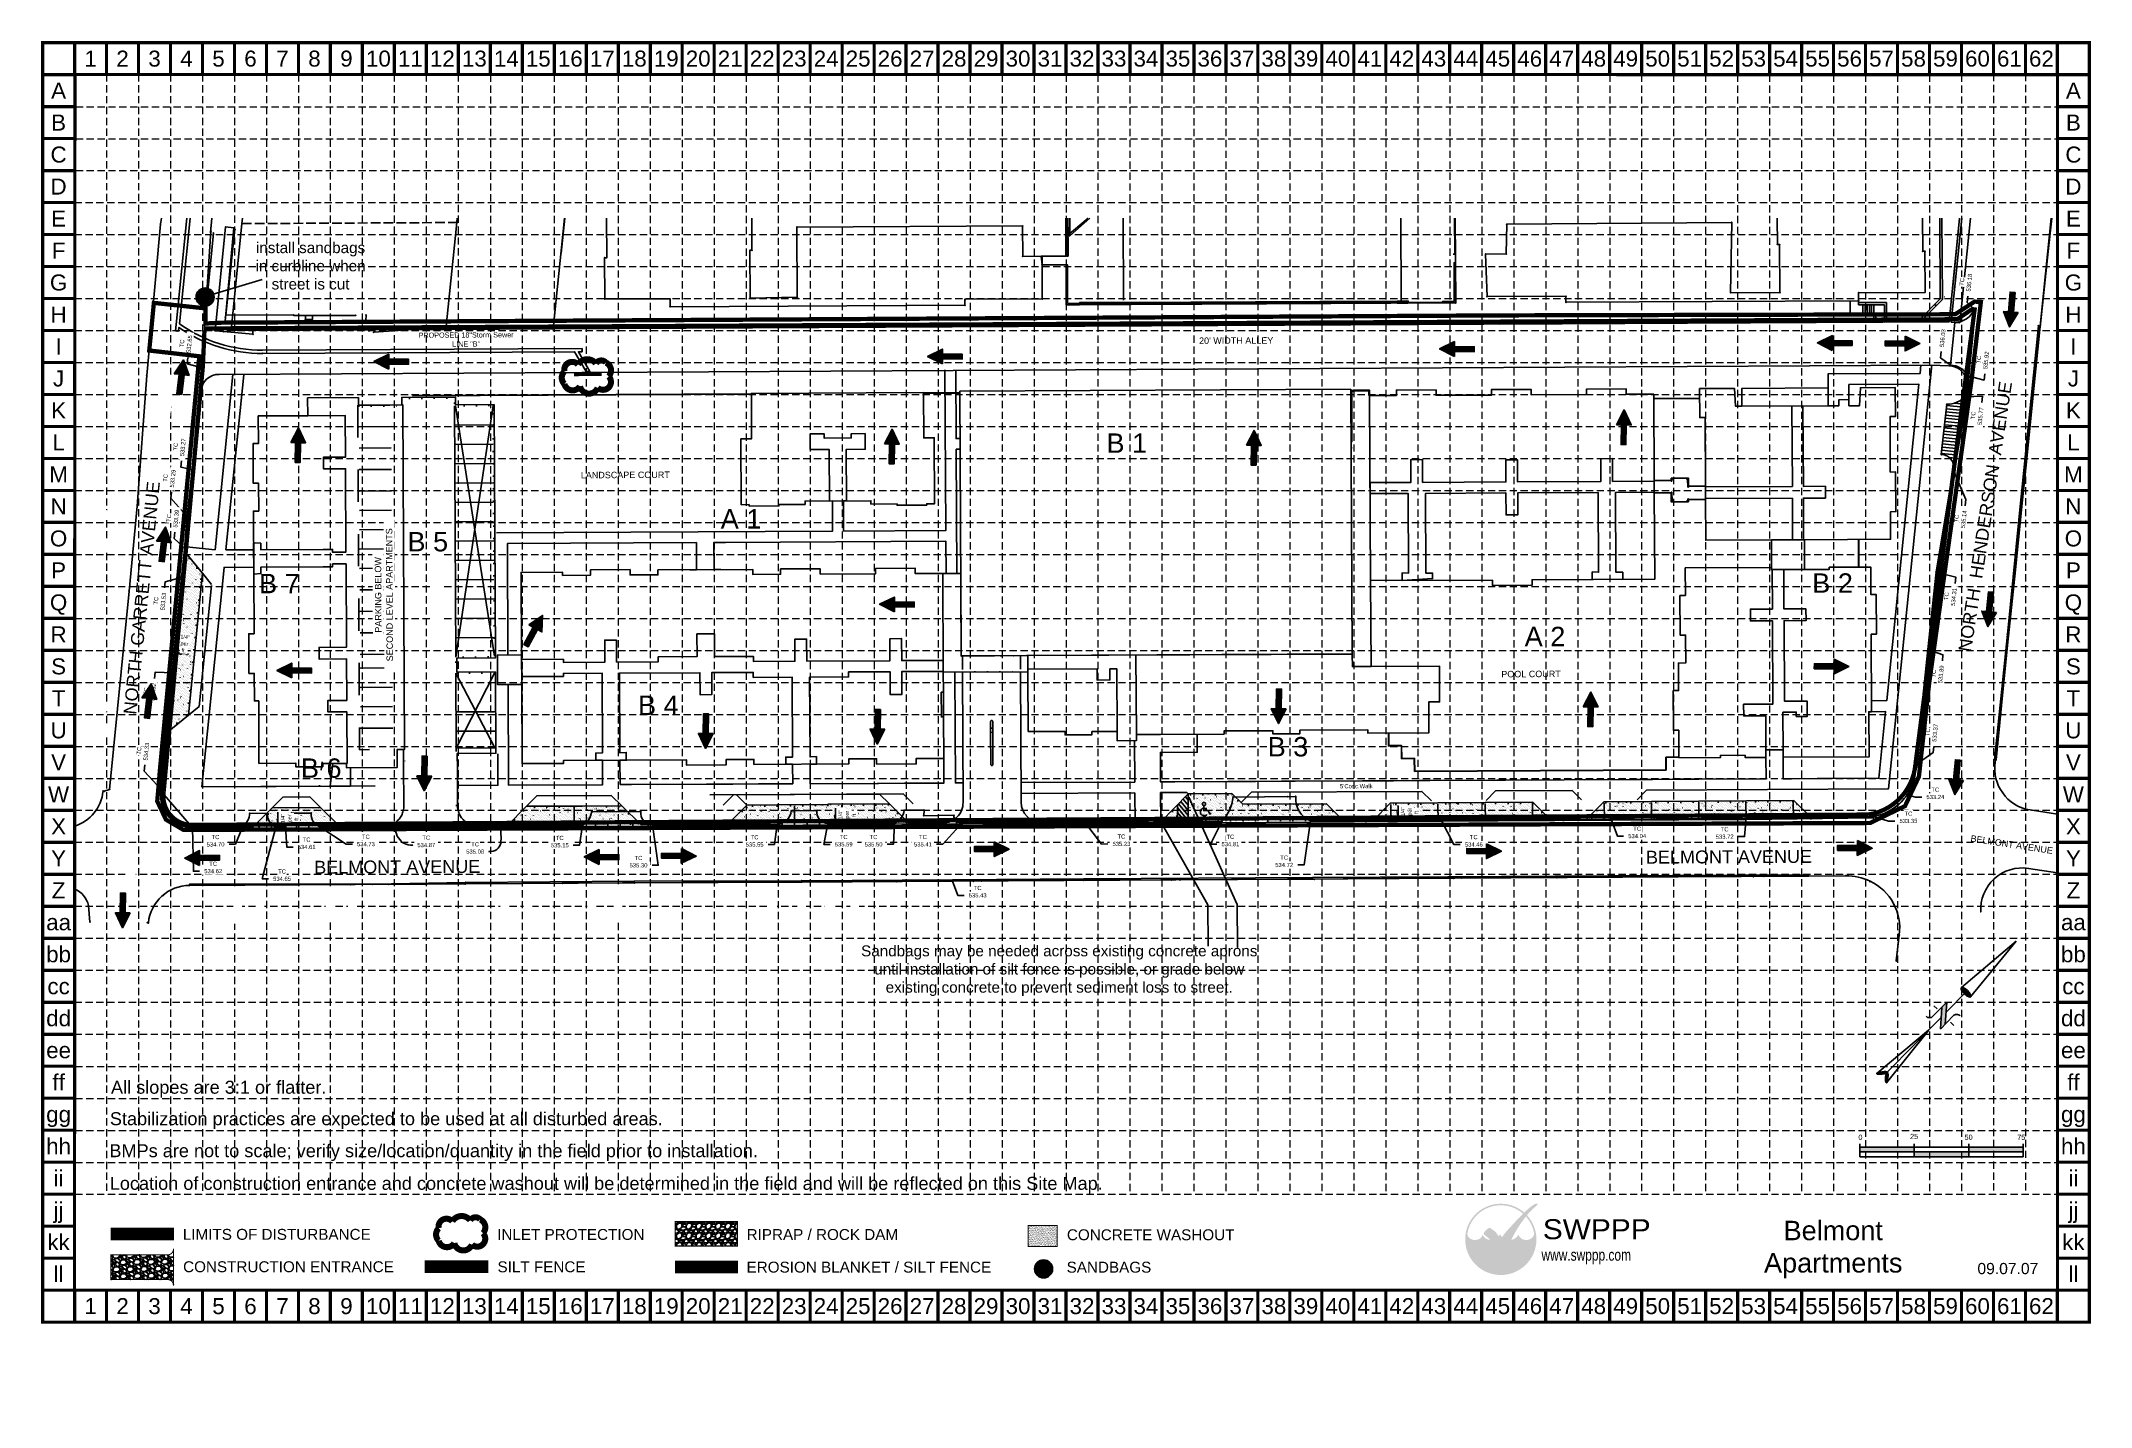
# Model space of a CAD drawing. Header units: feet. Extents: x 6046 to 7000, y 4530 to 5165.
import ezdxf
from ezdxf.enums import TextEntityAlignment as Align

# ---------------------------------------------------------------- set-up
doc = ezdxf.new("R2010")
doc.units = ezdxf.units.FT
doc.header["$LTSCALE"] = 30
doc.header["$MEASUREMENT"] = 0
for name, pattern in [('ACAD_ISO02W100', [15, 12, -3]), ('ASPHALT_PAVEMENT', [0.36, 0.15, 0.06, 0.15]), ('DASH', [1, 0.5, -0.5]), ('DOTS', [0.1901, 0.0001, -0.19]), ('EXIST', [0.2, 0.15, -0.05]), ('HIDDEN', [0.375, 0.25, -0.125]), ('LEADER_LINE', [2, 1, 1])]:
    doc.linetypes.add(name, pattern=pattern)
for name, color, linetype in [('1 FLOW ARROWS', 7, 'Continuous'), ('1 LIMITS OF DISTURBANCE', 1, 'DASH'), ('1STAIR', 1, 'Continuous'), ('20051228_SURVEY', 1, 'Continuous'), ('20070516_TOPO', 1, 'Continuous'), ('20070706_TOPO', 1, 'Continuous'), ('BASE', 7, 'Continuous'), ('BLDG', 207, 'Continuous'), ('BLDG_GARAGE', 90, 'Continuous'), ('DA_MAP_3', 1, 'Continuous'), ('EXISTING_PL', 1, 'Continuous'), ('FROM_EASTON_ON_H', 1, 'Continuous'), ('GRID', 254, 'HIDDEN'), ('LEGEND', 1, 'Continuous'), ('LOGO', 7, 'Continuous'), ('MH_BOUNDARY', 1, 'Continuous'), ('MH_COVERAGE', 90, 'Continuous'), ('MH_GARWALNW', 11, 'Continuous'), ('MH_LANDSCAP', 130, 'Continuous'), ('MOVE', 207, 'Continuous'), ('NARROW', 7, 'Continuous'), ('PAVING_PLAN', 1, 'Continuous'), ('PROPOSED_CURB', 1, 'Continuous'), ('PROPOSED_GRADING', 90, 'Continuous'), ('PROPOSED_SW', 1, 'Continuous'), ('SILT FENCE', 200, 'Continuous'), ('STORM_SEWER', 1, 'Continuous'), ('TOPO_MAP', 1, 'Continuous')]:
    doc.layers.add(name, color=color, linetype=linetype)
doc.styles.add("L200'", font='ARIAL.TTF', dxfattribs={"height": 0.001969})
doc.styles.add('LOGO1', font='ROCKEB.TTF', dxfattribs={"height": 25})
doc.styles.get("Standard").update_dxf_attribs({"font": 'ARIAL.TTF'})
doc.linetypes.add('BARBWIRE_1', pattern='A,1,-0.1,["X",Standard,S=0.075,R=0,X=-0.025,Y=-0.0375],-0.1', length=1.2)

msp = doc.modelspace()

# ---------------------------------------------------------------- texts
at = {"color": 3, "attachment_point": 2}
for s, insert, char_height, width in [('{\\C7;install sandbags in curbline when street is cut}', (6171.25, 5071.75), 5.0778, 52.8925), ('{\\C7;Sandbags may be needed across existing concrete aprons until installation of silt fence is possible, or grade below existing concrete to prevent sediment loss to street. }', (6519.85, 4744.39), 5.07778, 189.5784)]:
    msp.add_mtext(s, dxfattribs=dict(at, insert=insert, char_height=char_height, width=width))
at = {"char_height": 9.025, "width": 43.7109, "attachment_point": 2}
for s, insert in [('B 1', (6551.32, 4982.74)), ('A 1', (6371.7, 4947.48)), ('B 7', (6156.73, 4917.36)), ('B 2', (6879.93, 4917.6)), ('A 2', (6746.03, 4892.72)), ('B 4', (6333.16, 4860.68)), ('B 3', (6626.36, 4841.4)), ('B 6', (6176.22, 4831.45)), ('Belmont Apartments', (6880.25, 4616.18))]:
    msp.add_mtext(s, dxfattribs=dict(at, insert=insert))
at = {"layer": 'BASE'}
for s, height, p in [('1', 7.45, (6068.82, 5157.22)), ('2', 7.45, (6083.71, 5157.22)), ('3', 7.45, (6098.6, 5157.22)), ('4', 7.45, (6113.49, 5157.22)), ('5', 7.45, (6128.38, 5157.22)), ('6', 7.45, (6143.27, 5157.22)), ('7', 7.45, (6158.16, 5157.22)), ('8', 7.45, (6173.06, 5157.22)), ('9', 7.45, (6187.95, 5157.22)), ('10', 7.446, (6202.84, 5157.22)), ('11', 7.446, (6217.73, 5157.22)), ('12', 7.446, (6232.62, 5157.22)), ('13', 7.446, (6247.51, 5157.22)), ('14', 7.446, (6262.4, 5157.22)), ('15', 7.446, (6277.29, 5157.22)), ('16', 7.446, (6292.19, 5157.22)), ('17', 7.446, (6307.08, 5157.22)), ('18', 7.446, (6321.97, 5157.22)), ('19', 7.446, (6336.86, 5157.22)), ('20', 7.446, (6351.75, 5157.22)), ('21', 7.446, (6366.64, 5157.22)), ('22', 7.446, (6381.53, 5157.22)), ('23', 7.446, (6396.42, 5157.22)), ('24', 7.446, (6411.32, 5157.22)), ('25', 7.446, (6426.21, 5157.22)), ('26', 7.446, (6441.1, 5157.22)), ('27', 7.446, (6455.99, 5157.22)), ('28', 7.446, (6470.88, 5157.22)), ('29', 7.446, (6485.77, 5157.22)), ('30', 7.446, (6500.66, 5157.22)), ('31', 7.446, (6515.55, 5157.22)), ('32', 7.446, (6530.45, 5157.22)), ('33', 7.446, (6545.34, 5157.22)), ('34', 7.446, (6560.23, 5157.22)), ('35', 7.446, (6575.12, 5157.22)), ('36', 7.446, (6590.01, 5157.22)), ('37', 7.446, (6604.9, 5157.22)), ('38', 7.446, (6619.79, 5157.22)), ('39', 7.446, (6634.68, 5157.22)), ('40', 7.446, (6649.58, 5157.22)), ('41', 7.446, (6664.47, 5157.22)), ('42', 7.446, (6679.36, 5157.22)), ('43', 7.446, (6694.25, 5157.22)), ('44', 7.446, (6709.14, 5157.22)), ('45', 7.446, (6724.03, 5157.22)), ('46', 7.446, (6738.92, 5157.22)), ('47', 7.446, (6753.81, 5157.22)), ('48', 7.446, (6768.71, 5157.22)), ('49', 7.446, (6783.6, 5157.22)), ('50', 7.446, (6798.49, 5157.22)), ('51', 7.446, (6813.38, 5157.22)), ('52', 7.446, (6828.27, 5157.22)), ('53', 7.446, (6843.16, 5157.22)), ('54', 7.446, (6858.05, 5157.22)), ('55', 7.446, (6872.94, 5157.22)), ('56', 7.446, (6887.84, 5157.22)), ('57', 7.446, (6902.73, 5157.22)), ('58', 7.446, (6917.62, 5157.22)), ('59', 7.446, (6932.51, 5157.22)), ('60', 7.446, (6947.4, 5157.22)), ('61', 7.446, (6962.29, 5157.22)), ('62', 7.446, (6977.18, 5157.22)), ('A', 7.45, (6053.93, 5142.33)), ('A', 7.45, (6992.07, 5142.33)), ('B', 7.45, (6053.93, 5127.44)), ('B', 7.45, (6992.07, 5127.44)), ('C', 7.45, (6053.93, 5112.55)), ('C', 7.45, (6992.07, 5112.55)), ('D', 7.45, (6053.93, 5097.66)), ('D', 7.45, (6992.07, 5097.66)), ('E', 7.45, (6053.93, 5082.77)), ('E', 7.45, (6992.07, 5082.77)), ('F', 7.45, (6053.93, 5067.88)), ('F', 7.45, (6992.07, 5067.88)), ('G', 7.45, (6053.93, 5052.99)), ('G', 7.45, (6992.07, 5052.99)), ('H', 7.45, (6053.93, 5038.09)), ('H', 7.45, (6992.07, 5038.09)), ('I', 7.45, (6053.93, 5023.2)), ('I', 7.45, (6992.07, 5023.2)), ('J', 7.45, (6053.93, 5008.31)), ('J', 7.45, (6992.07, 5008.31)), ('K', 7.45, (6053.93, 4993.42)), ('K', 7.45, (6992.07, 4993.42)), ('L', 7.45, (6053.93, 4978.53)), ('L', 7.45, (6992.07, 4978.53)), ('M', 7.45, (6053.93, 4963.64)), ('M', 7.45, (6992.07, 4963.64)), ('N', 7.45, (6053.93, 4948.75)), ('N', 7.45, (6992.07, 4948.75)), ('O', 7.45, (6053.93, 4933.86)), ('O', 7.45, (6992.07, 4933.86)), ('P', 7.45, (6053.93, 4918.96)), ('P', 7.45, (6992.07, 4918.96)), ('Q', 7.45, (6053.93, 4904.07)), ('Q', 7.45, (6992.07, 4904.07)), ('R', 7.45, (6053.93, 4889.18)), ('R', 7.45, (6992.07, 4889.18)), ('S', 7.45, (6053.93, 4874.29)), ('S', 7.45, (6992.07, 4874.29)), ('T', 7.45, (6053.93, 4859.4)), ('T', 7.45, (6992.07, 4859.4)), ('U', 7.45, (6053.93, 4844.51)), ('U', 7.45, (6992.07, 4844.51)), ('V', 7.45, (6053.93, 4829.62)), ('V', 7.45, (6992.07, 4829.62)), ('W', 7.45, (6053.93, 4814.73)), ('W', 7.45, (6992.07, 4814.73)), ('X', 7.45, (6053.93, 4799.83)), ('X', 7.45, (6992.07, 4799.83)), ('Y', 7.45, (6053.93, 4784.94)), ('Y', 7.45, (6992.07, 4784.94)), ('Z', 7.45, (6053.93, 4770.05)), ('Z', 7.45, (6992.07, 4770.05)), ('aa', 7.446, (6053.93, 4755.16)), ('aa', 7.446, (6992.07, 4755.16)), ('bb', 7.446, (6053.93, 4740.27)), ('bb', 7.446, (6992.07, 4740.27)), ('cc', 7.446, (6053.93, 4725.38)), ('cc', 7.446, (6992.07, 4725.38)), ('dd', 7.446, (6053.93, 4710.49)), ('dd', 7.446, (6992.07, 4710.49)), ('ee', 7.446, (6053.93, 4695.6)), ('ee', 7.446, (6992.07, 4695.6)), ('ff', 7.446, (6053.93, 4680.7)), ('ff', 7.446, (6992.07, 4680.7)), ('gg', 7.446, (6053.93, 4665.81)), ('gg', 7.446, (6992.07, 4665.81)), ('hh', 7.446, (6053.93, 4650.92)), ('hh', 7.446, (6992.07, 4650.92)), ('ii', 7.446, (6053.93, 4636.03)), ('ii', 7.446, (6992.07, 4636.03)), ('jj', 7.446, (6053.93, 4621.14)), ('jj', 7.446, (6992.07, 4621.14)), ('kk', 7.446, (6053.93, 4606.25)), ('kk', 7.446, (6992.07, 4606.25)), ('ll', 7.446, (6053.93, 4591.36)), ('ll', 7.446, (6992.07, 4591.36)), ('1', 7.45, (6068.82, 4576.47)), ('2', 7.45, (6083.71, 4576.47)), ('3', 7.45, (6098.6, 4576.47)), ('4', 7.45, (6113.49, 4576.47)), ('5', 7.45, (6128.38, 4576.47)), ('6', 7.45, (6143.27, 4576.47)), ('7', 7.45, (6158.16, 4576.47)), ('8', 7.45, (6173.06, 4576.47)), ('9', 7.45, (6187.95, 4576.47)), ('10', 7.446, (6202.84, 4576.47)), ('11', 7.446, (6217.73, 4576.47)), ('12', 7.446, (6232.62, 4576.47)), ('13', 7.446, (6247.51, 4576.47)), ('14', 7.446, (6262.4, 4576.47)), ('15', 7.446, (6277.29, 4576.47)), ('16', 7.446, (6292.19, 4576.47)), ('17', 7.446, (6307.08, 4576.47)), ('18', 7.446, (6321.97, 4576.47)), ('19', 7.446, (6336.86, 4576.47)), ('20', 7.446, (6351.75, 4576.47)), ('21', 7.446, (6366.64, 4576.47)), ('22', 7.446, (6381.53, 4576.47)), ('23', 7.446, (6396.42, 4576.47)), ('24', 7.446, (6411.32, 4576.47)), ('25', 7.446, (6426.21, 4576.47)), ('26', 7.446, (6441.1, 4576.47)), ('27', 7.446, (6455.99, 4576.47)), ('28', 7.446, (6470.88, 4576.47)), ('29', 7.446, (6485.77, 4576.47)), ('30', 7.446, (6500.66, 4576.47)), ('31', 7.446, (6515.55, 4576.47)), ('32', 7.446, (6530.45, 4576.47)), ('33', 7.446, (6545.34, 4576.47)), ('34', 7.446, (6560.23, 4576.47)), ('35', 7.446, (6575.12, 4576.47)), ('36', 7.446, (6590.01, 4576.47)), ('37', 7.446, (6604.9, 4576.47)), ('38', 7.446, (6619.79, 4576.47)), ('39', 7.446, (6634.68, 4576.47)), ('40', 7.446, (6649.58, 4576.47)), ('41', 7.446, (6664.47, 4576.47)), ('42', 7.446, (6679.36, 4576.47)), ('43', 7.446, (6694.25, 4576.47)), ('44', 7.446, (6709.14, 4576.47)), ('45', 7.446, (6724.03, 4576.47)), ('46', 7.446, (6738.92, 4576.47)), ('47', 7.446, (6753.81, 4576.47)), ('48', 7.446, (6768.71, 4576.47)), ('49', 7.446, (6783.6, 4576.47)), ('50', 7.446, (6798.49, 4576.47)), ('51', 7.446, (6813.38, 4576.47)), ('52', 7.446, (6828.27, 4576.47)), ('53', 7.446, (6843.16, 4576.47)), ('54', 7.446, (6858.05, 4576.47)), ('55', 7.446, (6872.94, 4576.47)), ('56', 7.446, (6887.84, 4576.47)), ('57', 7.446, (6902.73, 4576.47)), ('58', 7.446, (6917.62, 4576.47)), ('59', 7.446, (6932.51, 4576.47)), ('60', 7.446, (6947.4, 4576.47)), ('61', 7.446, (6962.29, 4576.47)), ('62', 7.446, (6977.18, 4576.47))]:
    msp.add_text(s, height=height, dxfattribs=at).set_placement(p, align=Align.MIDDLE_CENTER)
at = {"layer": 'BASE', "color": 7, "style": "L200'"}
for s, height, p in [('All slopes are 3:1 or flatter.', 6.0391, (6078.32, 4675.35)), ('Stabilization practices are expected to be used at all disturbed areas.', 6.0391, (6077.8, 4660.71)), ('BMPs are not to scale; verify size/location/quantity in the field prior to installation.', 6.0391, (6077.58, 4645.81)), ('Location of construction entrance and concrete washout will be determined in the field and will be reflected on this Site Map.', 6.03906, (6077.76, 4630.61))]:
    msp.add_text(s, height=height, dxfattribs=at).set_placement(p)
at = {"layer": 'BASE'}
msp.add_text('09.07.07', height=5.212, dxfattribs=at).set_placement((6961.55, 4591.36), align=Align.CENTER)
at = {"layer": 'EXISTING_PL', "color": 7, "linetype": 'Continuous'}
msp.add_text('BELMONT AVENUE ', height=6, rotation=0.28916, dxfattribs=at).set_placement((6212.79, 4777.98), align=Align.CENTER)
at = {"layer": 'LEGEND', "color": 7, "style": "L200'"}
for s, height, p in [('LIMITS OF DISTURBANCE', 5.0778, (6111.79, 4607.34)), ('INLET PROTECTION', 5.0778, (6258.14, 4607.3)), ('RIPRAP / ROCK DAM', 5.0778, (6374.28, 4607.27)), ('CONCRETE WASHOUT', 5.0778, (6523.42, 4607.15)), ('CONSTRUCTION ENTRANCE', 5.0778, (6111.9, 4592.27)), ('SILT FENCE', 5.078, (6258.3, 4592.24)), ('EROSION BLANKET / SILT FENCE', 5.0778, (6374.26, 4592.09)), ('SANDBAGS', 5.078, (6523.29, 4592.06))]:
    msp.add_text(s, height=height, dxfattribs=at).set_placement(p)
at = {"layer": 'MOVE', "color": 7, "linetype": 'Continuous'}
msp.add_text('BELMONT AVENUE', height=3, rotation=351.29694, dxfattribs=at).set_placement((6963.13, 4789.89), align=Align.CENTER)
at = {"layer": 'PROPOSED_CURB', "color": 7, "linetype": 'Continuous'}
msp.add_text("20' WIDTH ALLEY", height=3, rotation=0.28917, dxfattribs=at).set_placement((6602.24, 5024.48), align=Align.CENTER)
for s, p in [('LANDSCAPE COURT', (6297.09, 4961.82)), ('POOL COURT', (6725.68, 4869.18))]:
    msp.add_text(s, height=3, rotation=0.28917, dxfattribs=at).set_placement(p)
at = {"layer": 'PROPOSED_SW', "color": 7, "linetype": 'Continuous'}
msp.add_text("5'Conc.Walk", height=1.95, rotation=0.28917, dxfattribs=at).set_placement((6658.18, 4819.51), align=Align.TOP_CENTER)
at = {"layer": 'STORM_SEWER', "color": 5, "linetype": 'Continuous'}
for s, p in [('PROPOSED 18"Storm Sewer', (6243.69, 5027.36)), ('LINE "B"', (6243.71, 5023.16))]:
    msp.add_text(s, height=2.4, rotation=0.28917, dxfattribs=at).set_placement(p, align=Align.CENTER)
at = {"layer": 'TOPO_MAP', "color": 35, "linetype": 'Continuous'}
msp.add_text('534.61', height=1.95, rotation=0.325, dxfattribs=at).set_placement((6169.42, 4791.2), align=Align.TOP_CENTER)

# ---------------------------------------------------------------- blocks, each defined once
blk = doc.blocks.new('arrow')
blk.add_lwpolyline([(-67, -25.4), (-59.3, -25.4), (-59.6, -56.1), (-51.9, -56.2), (-51.6, -25.5), (-44, -25.5), (-55.3, -2.4), (-67, -25.4)], close=True)
at = {"color": 254}
for points in [[(-44, -25.5), (-67, -25.4), (-55.3, -2.4), (-67, -25.4)], [(-59.6, -56.1), (-51.9, -56.2), (-59.3, -25.4), (-51.6, -25.5)]]:
    blk.add_solid(points, dxfattribs=at)
blk = doc.blocks.new('North Arrow')
at = {"layer": 'NARROW'}
for p, q in [((0, 0), (22.36, 2)), ((0, 0), (22.33, -2.02)), ((28.77, -2.09), (34.02, 2.32)), ((36.18, 2.33), (30.46, 2.33)), ((36.16, 2.32), (31.04, -2.09)), ((32.43, 3.06), (32.43, 4.63)), ((39.1, 0.01), (59.96, 2.11)), ((31.2, -0.05), (21.66, -0.05)), ((21.66, -0.05), (21.66, -0.05)), ((28.77, -2.09), (34.95, -2.09)), ((32.43, -4.26), (32.43, -2.8)), ((57.45, -0.05), (33.41, -0.05)), ((59.83, -2.14), (39.04, -0.01)), ((57.69, -0.03), (57.77, -0.01)), ((57.77, -0.05), (57.69, -0.03))]:
    blk.add_line(p, q, dxfattribs=at)
blk.add_lwpolyline([(22.36, -2.03), (22.59, -1.93, 0.091577), (22.87, -1.44, 0.048306), (23.03, -0.75), (23.07, -0.01), (23.01, 0.82, 0.048306), (22.87, 1.42, 0.091577), (22.59, 1.91), (22.36, 2.01), (22.14, 1.91, 0.091577), (21.86, 1.42, 0.048306), (21.72, 0.82), (21.66, -0.01), (21.72, -0.83, 0.048306), (21.86, -1.44, 0.091577), (22.14, -1.93)], format="xyb", close=True, dxfattribs=at)
for points in [[(57.46, -0.03), (57.44, 0.08, -0.066818), (57.67, 0.47, -0.03073), (58.01, 0.84), (58.52, 1.29), (59.07, 1.7, -0.03073), (59.5, 1.95, -0.066818), (59.93, 2.1), (60.04, 2.06)], [(60.04, 2.06), (60.05, 1.95, -0.066818), (59.82, 1.56, -0.03073), (59.43, 1.14), (58.97, 0.74), (58.42, 0.33, -0.03073), (57.99, 0.08, -0.036692), (57.76, -0.02)], [(57.46, -0.04), (57.44, -0.15, 0.066818), (57.67, -0.54, 0.03073), (58.01, -0.9), (58.52, -1.36), (59.07, -1.77, 0.03073), (59.5, -2.02, 0.066818), (59.93, -2.17), (60.04, -2.13)], [(60.04, -2.13), (60.05, -2.01, 0.066818), (59.82, -1.63, 0.03073), (59.43, -1.2), (58.97, -0.8), (58.42, -0.4, 0.03073), (57.99, -0.15, 0.036692), (57.76, -0.05)]]:
    blk.add_lwpolyline(points, format="xyb", dxfattribs=at)
for centre, start, end in [((30.46, 3.86), 178.8769, 270), ((34.95, -3.62), 358.8769, 90)]:
    blk.add_arc(centre, 1.53, start, end, dxfattribs=at)
for points in [[(23.03, -0.76), (21.67, -0.05), (23.07, -0.05), (21.72, 0.82)], [(23.07, -0.05), (21.72, 0.82), (23.02, 0.75), (21.85, 1.42)], [(23.02, 0.75), (21.85, 1.42), (22.87, 1.44), (22.14, 1.91)], [(22.87, 1.44), (22.14, 1.91), (22.59, 1.91), (22.36, 2)], [(31.05, -2.09), (36.15, 2.36), (28.75, -2.06), (34.01, 2.36)], [(57.44, 0.08), (57.7, -0.01), (57.5, 0.21), (57.77, -0.01)], [(57.45, -0.04), (57.69, -0.02), (57.44, 0.08), (57.7, -0.01)], [(57.5, 0.21), (57.77, -0.01), (57.6, 0.39), (57.94, 0.06)], [(57.6, 0.39), (57.94, 0.06), (57.68, 0.5), (58.07, 0.13)], [(57.68, 0.5), (58.07, 0.13), (57.84, 0.66), (58.29, 0.26)], [(57.84, 0.66), (58.29, 0.26), (58.03, 0.86), (58.52, 0.41)], [(58.03, 0.86), (58.52, 0.41), (58.26, 1.07), (58.73, 0.57)], [(58.26, 1.07), (58.73, 0.57), (58.52, 1.3), (59.05, 0.81)], [(58.52, 1.3), (59.05, 0.81), (58.7, 1.42), (59.26, 0.99)], [(59.26, 1), (58.69, 1.42), (59.45, 1.15), (59, 1.65)], [(59.45, 1.15), (59, 1.65), (59.62, 1.34), (59.28, 1.82)], [(59.62, 1.34), (59.28, 1.82), (59.81, 1.55), (59.49, 1.95)], [(59.81, 1.55), (59.49, 1.95), (59.93, 1.73), (59.69, 2.04)], [(59.93, 1.73), (59.69, 2.04), (60.05, 1.94), (59.93, 2.1)], [(60.05, 1.94), (59.93, 2.1), (60.04, 2.06)], [(22.87, -1.44), (21.72, -0.87), (23.03, -0.76), (21.67, -0.05)], [(22.58, -1.93), (21.86, -1.45), (22.87, -1.44), (21.72, -0.87)], [(22.36, -2.01), (22.14, -1.93), (22.58, -1.93), (21.86, -1.45)], [(57.44, -0.14), (57.69, -0.02), (57.45, -0.04), (57.69, -0.02)], [(57.46, -0.19), (57.7, -0.03), (57.44, -0.14), (57.69, -0.02)], [(57.53, -0.33), (57.76, -0.05), (57.46, -0.19), (57.7, -0.03)], [(57.63, -0.48), (57.9, -0.1), (57.53, -0.33), (57.76, -0.05)], [(57.78, -0.66), (58.09, -0.2), (57.63, -0.48), (57.9, -0.1)], [(57.97, -0.87), (58.34, -0.35), (57.78, -0.66), (58.09, -0.2)], [(58.24, -1.11), (58.61, -0.54), (57.97, -0.87), (58.34, -0.35)], [(58.61, -1.43), (58.93, -0.77), (58.24, -1.11), (58.61, -0.54)], [(58.91, -1.64), (59.2, -1), (58.61, -1.43), (58.93, -0.77)], [(59.12, -1.79), (59.57, -1.36), (58.92, -1.65), (59.2, -1.01)], [(59.35, -1.93), (59.81, -1.62), (59.12, -1.79), (59.57, -1.36)], [(59.54, -1.32), (59.41, -1.18), (59.21, -1.01)], [(59.58, -2.05), (59.93, -1.79), (59.35, -1.93), (59.81, -1.62)], [(59.78, -2.13), (60.05, -2.01), (59.58, -2.05), (59.93, -1.79)], [(59.92, -2.17), (60.04, -2.13), (59.78, -2.13), (60.05, -2.01)]]:
    blk.add_solid(points, dxfattribs=at)
blk = doc.blocks.new('new logo')
at = {"layer": 'LOGO'}
h = blk.add_hatch(color=170, dxfattribs=at)
h.paths.add_polyline_path([(67.4, 44.1), (66.8, 44.7), (66.3, 45.2), (66, 45.8), (65.5, 46.4), (65.1, 47.2), (64.7, 47.9), (64.4, 48.5), (64.2, 49), (63.9, 49.6), (63.7, 50.1), (63.3, 51), (62.9, 52), (62.6, 52.8), (62.4, 53.3), (62.2, 53.7), (62.1, 54.2), (61.9, 54.7), (61.7, 55.2), (61.5, 55.7), (61.3, 56.3), (61, 56.8), (60.8, 57.4), (60.5, 57.9), (60.2, 58.5), (60, 59.1), (59.7, 59.6), (59.3, 60.2), (59, 60.8), (58.7, 61.3), (58.3, 61.9), (58, 62.4), (57.6, 62.9), (57.3, 63.4), (56.9, 63.9), (56.6, 64.3), (56.3, 64.7), (55.9, 65.1), (55.6, 65.5), (55.2, 65.9), (54.9, 66.2), (54, 66.2), (52.9, 66.3), (52, 66.5), (51.5, 66.6), (50.9, 66.8), (50.3, 67), (49.4, 67.4), (48.3, 67.9), (47.3, 68.6), (46.5, 69.3), (45.7, 70), (45, 70.8), (44.4, 71.5), (44, 72.2), (43.6, 72.7), (43.4, 72.9), (43.2, 73.2), (43.1, 73.4), (43, 73.5), (42.8, 73.7), (42.7, 73.7), (42.7, 73.8), (42.6, 73.8), (42.5, 73.7), (42.5, 73.6), (42.4, 73.5), (42.4, 73.4), (42.3, 73.2), (42.2, 72.8), (42, 72.1), (41.7, 71.5), (41.4, 70.9), (41, 70.3), (40.5, 69.8), (40, 69.2), (39.4, 68.7), (38.8, 68.2), (38.1, 67.7), (37.3, 67.3), (36.5, 66.9), (35.7, 66.6), (34.9, 66.3), (34, 66.1), (33, 66), (31.9, 65.9), (30.8, 65.9), (29.6, 65.9), (28.6, 66), (27.6, 66.1), (26.7, 66.4), (25.8, 66.7), (25, 67.1), (24.1, 67.6), (23.2, 68.2), (22.4, 68.9), (21.8, 69.5), (21.4, 69.9), (21, 70.4), (20.6, 70.9), (20.2, 71.5), (19.9, 72.1), (19.5, 72.9), (19.2, 73.8), (18.9, 74.8, -0.595729), (106.3, 106.8), (107, 107.5), (107.5, 108), (108.1, 108.6, 37.93689), (112.3, 104.5), (112.1, 104.2), (111.6, 103.7), (111.1, 103.1), (110.6, 102.5, -0.146449), (123.6, 75), (123.3, 74.5), (123.1, 74), (122.9, 73.5), (122.8, 73.1), (122.5, 72.4), (122.2, 71.7), (121.9, 71.1), (121.5, 70.5), (121.1, 70), (120.7, 69.5), (120.2, 69), (119.6, 68.6), (119, 68.1), (118.4, 67.7), (117.8, 67.4), (117.1, 67), (116.5, 66.7), (115.8, 66.5), (115, 66.3), (114.3, 66.1), (113.5, 66), (112.7, 65.9), (111.9, 65.8), (111.1, 65.8), (110.3, 65.8), (109.4, 65.9), (108.6, 66), (107.7, 66.2), (106.8, 66.4), (105.9, 66.7), (105.1, 67.1), (104.3, 67.5), (103.5, 68), (102.8, 68.6), (102.1, 69.3), (101.4, 70), (100.8, 70.7), (100.2, 71.4), (99.8, 72), (99.5, 72.5), (99.4, 72.8), (99.3, 73), (99.1, 73.2), (99, 73.4), (98.9, 73.5), (98.8, 73.6), (98.7, 73.6), (98.6, 73.6), (98.5, 73.5), (98.4, 73.4), (98.4, 73.3), (98.3, 73.2), (98.2, 73), (98.1, 72.8), (97.8, 72.4), (97.4, 71.8), (96.9, 71.1), (96.4, 70.5), (95.9, 70.1), (95.4, 69.6), (94.8, 69.1), (94.2, 68.6), (93.5, 68.2), (92.8, 67.7), (91.9, 67.3), (91, 66.9), (90.1, 66.6), (89.4, 66.4), (88.6, 66.2), (87.8, 66.1), (87.6, 65.6), (87.4, 65.1), (87.1, 64.4), (86.9, 63.8), (86.6, 63), (86.3, 62.2), (85.9, 61.3), (85.6, 60.4), (85.3, 59.5), (84.9, 58.6), (84.6, 57.7), (84.2, 56.7), (83.9, 55.8), (83.5, 54.9), (83.2, 54), (82.9, 53.2), (82.6, 52.4), (82.3, 51.6), (82.1, 51), (81.9, 50.3), (81.6, 49.8), (81.3, 48.9), (80.9, 48.1), (80.5, 47.3), (80.1, 46.6), (79.6, 45.9), (79.1, 45.4), (78.6, 44.8), (78.1, 44.3), (77.6, 43.9), (77, 43.5), (76.5, 43.1), (75.9, 42.8), (75.3, 42.6), (74.6, 42.3), (73.7, 42.1), (73, 41.9), (72.2, 41.9), (71.6, 42), (70.9, 42.2), (70.1, 42.5), (69.4, 42.8), (68.7, 43.1), (68, 43.5)])
h.paths.add_polyline_path([(71.8, 72), (70.7, 73.9), (70.1, 75.2), (69.7, 74.3), (68.7, 72.6), (67.9, 71.7), (67.9, 71.5), (68.1, 71.2), (68.3, 71), (68.4, 70.8), (68.5, 70.6), (68.7, 70.4), (68.8, 70.2), (68.9, 70.1), (69, 70), (69.1, 69.8), (69.3, 69.7), (69.4, 69.7), (69.5, 69.6), (69.6, 69.5), (69.7, 69.5), (69.8, 69.4), (69.9, 69.4), (70.1, 69.3), (70.2, 69.3), (70.3, 69.2), (70.4, 69.2), (70.5, 69.2), (70.6, 69.2), (70.8, 69.2), (70.9, 69.2), (71, 69.2), (71.1, 69.2), (71.2, 69.2), (71.3, 69.2), (71.4, 69.2), (71.5, 69.2), (71.6, 69.2), (71.7, 69.3), (71.8, 69.3), (71.9, 69.3), (72, 69.4), (72.1, 69.5), (72.2, 69.5), (72.3, 69.6), (72.5, 69.6), (72.6, 69.7), (72.7, 69.8), (72.8, 69.9), (72.9, 70), (73, 70.1), (73.1, 70.2), (73.2, 70.3), (73.3, 70.4), (72.5, 71.1)], flags=17)
blk.add_hatch(color=240, dxfattribs=at).paths.add_polyline_path([(117.7, 117.3), (118.9, 118.2), (119.8, 118.9), (120.6, 119.5), (121.3, 119.9), (121.9, 120.3), (122.4, 120.6), (122.8, 120.9), (123.1, 121.1), (123.4, 121.3), (123.7, 121.4), (124, 121.6), (124.2, 121.7), (124.4, 121.8), (124.6, 121.9), (124.8, 121.9), (125, 122), (125.2, 122.1), (125.4, 122.2), (125.6, 122.2), (125.8, 122.3), (125.9, 122.4), (126.1, 122.4), (126.3, 122.5), (126.4, 122.5), (126.6, 122.6), (126.7, 122.6), (126.8, 122.7), (126.9, 122.7), (127.1, 122.7), (127.2, 122.8), (127.3, 122.8), (127.4, 122.8), (127.5, 122.8), (127.6, 122.8), (127.7, 122.8), (127.8, 122.8), (127.9, 122.8), (128, 122.8), (128.1, 122.8), (128.1, 122.8), (128.2, 122.8), (128.3, 122.8), (128.4, 122.8), (128.4, 122.7), (128.5, 122.7), (128.5, 122.7), (128.6, 122.7), (128.6, 122.6), (128.7, 122.6), (128.7, 122.6), (128.7, 122.5), (128.7, 122.5), (128.8, 122.4), (128.8, 122.4), (128.8, 122.3), (128.8, 122.3), (128.8, 122.2), (128.8, 122.1), (128.8, 122.1), (128.8, 122), (128.8, 121.9), (128.8, 121.8), (128.8, 121.8), (128.8, 121.7), (128.8, 121.6), (128.7, 121.5), (128.7, 121.4), (128.7, 121.3), (128.6, 121.3), (128.6, 121.2), (128.5, 121.1), (128.4, 121), (128.4, 120.8), (128.3, 120.7), (128.2, 120.6), (128.1, 120.4), (128, 120.3), (127.8, 120.1), (127.7, 120), (127.6, 119.8), (127.4, 119.6), (127.3, 119.4), (127.1, 119.2), (126.8, 119), (126.6, 118.8), (126.3, 118.5), (125.9, 118.2), (125.5, 117.9), (125.1, 117.5), (124.6, 117), (124, 116.6), (123.5, 116.1), (122.9, 115.6), (122.3, 115.1), (121.7, 114.5), (121.1, 114), (120.6, 113.5), (120, 113), (119.5, 112.5), (119, 112), (118.5, 111.5), (118, 111), (117.5, 110.5), (117, 109.9), (116.5, 109.4), (116, 108.8), (115.5, 108.3), (115, 107.7), (114.5, 107.1), (114, 106.6), (113.5, 106), (113, 105.4), (112.5, 104.8), (112.1, 104.2), (111.6, 103.7), (111.1, 103.1), (110.6, 102.4), (110.1, 101.8), (109.6, 101.1), (109, 100.4), (108.5, 99.7), (107.9, 98.9), (107.3, 98.1), (106.7, 97.3), (106, 96.4), (105.4, 95.6), (104.8, 94.7), (104.2, 93.9), (103.6, 93.1), (103.1, 92.3), (102.5, 91.5), (102, 90.6), (101.4, 89.8), (100.9, 89), (100.3, 88.2), (99.8, 87.3), (99.2, 86.5), (98.6, 85.6), (98.1, 84.7), (97.5, 83.8), (96.9, 82.9), (96.4, 82), (95.9, 81.1), (95.4, 80.3), (94.9, 79.5), (94.5, 78.7), (94, 78), (93.6, 77.2), (93.2, 76.5), (92.8, 75.8), (92.4, 75), (92, 74.3), (91.6, 73.5), (91.2, 72.8), (90.8, 72), (90.4, 71.3), (90, 70.6), (89.6, 69.9), (89.3, 69.3), (89, 68.7), (88.8, 68.2), (88.5, 67.7), (88.3, 67.3), (88.1, 66.9), (88, 66.5), (87.8, 66.1), (87.6, 65.6), (87.4, 65.1), (87.1, 64.4), (86.9, 63.8), (86.6, 63), (86.3, 62.2), (85.9, 61.3), (85.6, 60.4), (85.3, 59.5), (84.9, 58.6), (84.6, 57.7), (84.2, 56.7), (83.9, 55.8), (83.5, 54.9), (83.2, 54), (82.9, 53.2), (82.6, 52.4), (82.3, 51.6), (82.1, 51), (81.9, 50.3), (81.6, 49.8), (81.4, 49.2), (81.2, 48.7), (81, 48.3), (80.8, 47.9), (80.6, 47.5), (80.4, 47.1), (80.2, 46.7), (80, 46.4), (79.7, 46.1), (79.5, 45.8), (79.2, 45.5), (79, 45.2), (78.7, 44.9), (78.5, 44.7), (78.2, 44.4), (78, 44.2), (77.7, 44), (77.4, 43.8), (77.2, 43.6), (76.9, 43.4), (76.6, 43.2), (76.3, 43), (76, 42.9), (75.7, 42.7), (75.5, 42.6), (75.2, 42.5), (74.9, 42.4), (74.6, 42.3), (74.3, 42.2), (74, 42.1), (73.8, 42.1), (73.5, 42), (73.2, 42), (73, 41.9), (72.7, 41.9), (72.5, 41.9), (72.2, 41.9), (72, 42), (71.8, 42), (71.5, 42.1), (71.3, 42.1), (71.1, 42.2), (70.8, 42.2), (70.6, 42.3), (70.4, 42.4), (70.1, 42.5), (69.9, 42.6), (69.6, 42.7), (69.4, 42.8), (69.2, 42.9), (68.9, 43), (68.7, 43.1), (68.5, 43.2), (68.2, 43.4), (68, 43.6), (67.8, 43.7), (67.6, 43.9), (67.4, 44.1), (67.2, 44.3), (67, 44.5), (66.8, 44.7), (66.6, 44.9), (66.5, 45.1), (66.3, 45.4), (66.1, 45.6), (65.9, 45.9), (65.7, 46.2), (65.4, 46.6), (65.2, 47), (65, 47.4), (64.7, 47.9), (64.4, 48.5), (64.2, 49), (63.9, 49.6), (63.7, 50.1), (63.4, 50.7), (63.2, 51.3), (63, 51.8), (62.8, 52.3), (62.6, 52.8), (62.4, 53.3), (62.2, 53.7), (62.1, 54.2), (61.9, 54.7), (61.7, 55.2), (61.5, 55.7), (61.3, 56.3), (61, 56.8), (60.8, 57.4), (60.5, 57.9), (60.2, 58.5), (60, 59.1), (59.7, 59.6), (59.3, 60.2), (59, 60.8), (58.7, 61.3), (58.3, 61.9), (58, 62.4), (57.6, 62.9), (57.3, 63.4), (56.9, 63.9), (56.6, 64.3), (56.3, 64.7), (55.9, 65.1), (55.6, 65.5), (55.2, 65.9), (54.9, 66.3), (54.5, 66.6), (54.1, 67), (53.7, 67.4), (53.3, 67.8), (52.8, 68.1), (52.4, 68.5), (51.9, 68.9), (51.4, 69.3), (50.9, 69.7), (50.5, 70), (50, 70.4), (49.5, 70.8), (49.1, 71.1), (48.7, 71.5), (48.2, 71.8), (47.8, 72.1), (47.5, 72.4), (47.1, 72.7), (46.8, 72.9), (46.6, 73.1), (46.3, 73.3), (46.1, 73.5), (45.9, 73.6), (45.7, 73.8), (45.6, 73.9), (45.5, 74), (45.3, 74.2), (45.2, 74.3), (45.1, 74.4), (45, 74.6), (45, 74.7), (44.9, 74.8), (44.8, 75), (44.8, 75.1), (44.8, 75.2), (44.7, 75.4), (44.7, 75.5), (44.7, 75.7), (44.7, 75.8), (44.7, 76), (44.7, 76.1), (44.7, 76.3), (44.8, 76.4), (44.8, 76.6), (44.9, 76.7), (44.9, 76.9), (45, 77.1), (45.1, 77.2), (45.2, 77.4), (45.3, 77.6), (45.4, 77.8), (45.6, 78), (45.7, 78.2), (45.9, 78.5), (46.1, 78.7), (46.3, 79), (46.6, 79.3), (46.8, 79.5), (47.1, 79.8), (47.3, 80.1), (47.6, 80.4), (47.9, 80.7), (48.2, 81), (48.5, 81.3), (48.8, 81.6), (49.2, 81.9), (49.5, 82.2), (49.8, 82.5), (50.1, 82.7), (50.4, 83), (50.7, 83.2), (51, 83.4), (51.2, 83.6), (51.5, 83.8), (51.7, 83.9), (51.9, 84.1), (52.1, 84.2), (52.2, 84.3), (52.4, 84.4), (52.5, 84.5), (52.7, 84.5), (52.8, 84.6), (53, 84.6), (53.1, 84.6), (53.2, 84.7), (53.3, 84.7), (53.5, 84.7), (53.6, 84.7), (53.7, 84.7), (53.8, 84.7), (54, 84.7), (54.1, 84.6), (54.2, 84.6), (54.3, 84.5), (54.5, 84.5), (54.6, 84.4), (54.7, 84.4), (54.9, 84.3), (55, 84.2), (55.2, 84.1), (55.3, 84.1), (55.5, 84), (55.7, 83.9), (55.9, 83.7), (56.1, 83.6), (56.4, 83.4), (56.7, 83.2), (57, 83), (57.3, 82.8), (57.7, 82.5), (58, 82.3), (58.4, 82), (58.8, 81.7), (59.2, 81.4), (59.6, 81.1), (60, 80.8), (60.4, 80.5), (60.8, 80.2), (61.2, 79.9), (61.5, 79.6), (61.9, 79.3), (62.3, 78.9), (62.6, 78.6), (63, 78.3), (63.3, 77.9), (63.7, 77.5), (64, 77.2), (64.3, 76.8), (64.6, 76.4), (64.9, 76), (65.2, 75.6), (65.5, 75.2), (65.8, 74.8), (66.1, 74.4), (66.4, 74), (66.7, 73.6), (66.9, 73.2), (67.2, 72.8), (67.4, 72.5), (67.6, 72.1), (67.8, 71.8), (67.9, 71.5), (68.1, 71.2), (68.3, 71), (68.4, 70.8), (68.5, 70.6), (68.7, 70.4), (68.8, 70.2), (68.9, 70.1), (69, 70), (69.1, 69.8), (69.3, 69.7), (69.4, 69.7), (69.5, 69.6), (69.6, 69.5), (69.7, 69.5), (69.8, 69.4), (69.9, 69.4), (70.1, 69.3), (70.2, 69.3), (70.3, 69.2), (70.4, 69.2), (70.5, 69.2), (70.6, 69.2), (70.8, 69.2), (70.9, 69.2), (71, 69.2), (71.1, 69.2), (71.2, 69.2), (71.3, 69.2), (71.4, 69.2), (71.5, 69.2), (71.6, 69.2), (71.7, 69.3), (71.8, 69.3), (71.9, 69.3), (72, 69.4), (72.1, 69.5), (72.2, 69.5), (72.3, 69.6), (72.5, 69.6), (72.6, 69.7), (72.7, 69.8), (72.8, 69.9), (72.9, 70), (73, 70.1), (73.1, 70.2), (73.2, 70.3), (73.3, 70.5), (73.5, 70.6), (73.6, 70.8), (73.7, 70.9), (73.9, 71.1), (74, 71.3), (74.2, 71.5), (74.3, 71.8), (74.5, 72), (74.7, 72.3), (74.9, 72.6), (75.1, 72.8), (75.3, 73.1), (75.6, 73.5), (75.8, 73.8), (76.1, 74.1), (76.4, 74.5), (76.7, 74.9), (77, 75.3), (77.3, 75.7), (77.7, 76.1), (78, 76.5), (78.4, 77), (78.8, 77.4), (79.2, 77.9), (79.6, 78.4), (80, 78.9), (80.5, 79.5), (81, 80), (81.5, 80.6), (82, 81.1), (82.5, 81.7), (83, 82.3), (83.6, 82.9), (84.1, 83.5), (84.7, 84.1), (85.2, 84.7), (85.7, 85.3), (86.2, 85.8), (86.7, 86.4), (87.2, 86.9), (87.7, 87.4), (88.1, 87.9), (88.6, 88.5), (89.1, 89), (89.5, 89.5), (90, 90.1), (90.5, 90.6), (91, 91.2), (91.5, 91.7), (92.1, 92.3), (92.6, 92.9), (93.2, 93.5), (93.8, 94.1), (94.4, 94.8), (95, 95.4), (95.6, 96), (96.3, 96.7), (96.9, 97.3), (97.6, 98), (98.2, 98.6), (98.8, 99.2), (99.4, 99.8), (100, 100.3), (100.5, 100.9), (101.1, 101.4), (101.6, 102), (102.1, 102.5), (102.7, 103.1), (103.2, 103.6), (103.7, 104.1), (104.2, 104.7), (104.8, 105.2), (105.3, 105.8), (105.9, 106.3), (106.4, 106.9), (107, 107.5), (107.5, 108), (108.1, 108.6), (108.7, 109.2), (109.3, 109.8), (109.9, 110.3), (110.4, 110.9), (111, 111.5), (111.6, 112), (112.2, 112.6), (112.8, 113.1), (113.4, 113.6), (114, 114.2), (114.6, 114.7), (115.3, 115.3), (116, 115.9), (116.8, 116.6)])
at = {"layer": 'LOGO', "style": 'LOGO1'}
for s, height, width, p in [('SWPPP', 31.32, 1.115, (137, 67)), ('www.swppp.com', 18.112, 0.77, (135, 33.4))]:
    blk.add_text(s, height=height, dxfattribs=dict(at, width=width)).set_placement(p)
blk = doc.blocks.new('A$C25F95DC9')
h = blk.add_hatch(color=7)
h.paths.add_polyline_path([(26.06, 2.28), (26.06, 4.57), (0.71, 4.57), (0.71, 2.28)])
h.paths.add_polyline_path([(26.06, 2.28), (26.06, 0), (51.41, 0), (51.41, 2.28)])
h.paths.add_polyline_path([(51.41, 4.57), (51.41, 2.28), (76.76, 2.28), (76.76, 4.57)])
at = {"color": 7}
for p, q in [((0.71, 4.57), (0.71, 6.09)), ((0.71, 4.57), (26.06, 4.57)), ((0.71, 4.57), (0.71, 0)), ((0.71, 2.28), (76.76, 2.28)), ((0.71, 0), (26.06, 0)), ((26.06, 4.57), (26.06, 6.09)), ((26.06, 4.57), (76.76, 4.57)), ((26.06, 4.57), (26.06, 0)), ((26.06, 0), (76.76, 0)), ((51.41, 4.57), (51.41, 6.09)), ((51.41, 4.57), (51.41, 0)), ((76.76, 4.57), (76.76, 6.09)), ((76.76, 4.57), (76.76, 0))]:
    blk.add_line(p, q, dxfattribs=at)
for s, height, p in [('0', 2.43, (0.04, 7.9)), ('25', 2.434, (24.07, 8.27)), ('50', 2.434, (49.44, 7.9)), ('75', 2.434, (73.97, 7.9))]:
    blk.add_text(s, height=height, dxfattribs=at).set_placement(p)

# ---------------------------------------------------------------- hatches: boundary and pattern name
h = msp.add_hatch()
h.set_pattern_fill('ANSI31', color=3, style=0)
h.set_pattern_definition([(45, (-390.40097, 452.42856), (-0.0883883476, 0.0883883476), [])])
edge = h.paths.add_edge_path()
edge.add_arc((6122.14, 5046.23), 4.21, 0, 360)
h = msp.add_hatch()
h.set_pattern_fill('ANSI31', color=3, style=0)
edge = h.paths.add_edge_path()
edge.add_arc((6512.54, 4593.8), 4.21, 0, 360)
at = {"layer": 'BASE'}
h = msp.add_hatch(dxfattribs=at)
h.set_pattern_fill('AR-SAND', color=30, scale=0.392748, style=0)
h.set_pattern_definition([(37.5, (6837.7866, 4574.7898), (-0.0247405, 0.7567557), [0, -0.5969766, 0, -0.6676712, 0, -0.6382151]), (7.5, (6837.7866, 4574.7898), (0.6950758, 1.1083915), [0, -0.3220531, 0, -0.5380644, 0, -0.2061926]), (327.5, (6837.3035, 4574.7898), (1.2230722, 0.0022226), [0, -0.1963739, 0, -0.7069459, 0, -0.9229572]), (317.5, (6837.3035, 4574.7898), (1.1806494, 0.344705), [0, -0.0981869, 0, -0.4634423, 0, -0.5302094])])
h.paths.add_polyline_path([(6518.89, 4604.25), (6518.89, 4614.06), (6505.44, 4614.06), (6505.44, 4604.25)])
at = {"layer": 'LEGEND', "linetype": 'ACAD_ISO02W100'}
h = msp.add_hatch(dxfattribs=at)
h.set_pattern_fill('GRAVEL', color=240, scale=4.537691, style=0)
h.set_pattern_definition([(228.0128, (6018.16964, 4375.32462), (-36.30152384, -40.83922943), [0.610483, -60.437912]), (184.9697, (6017.76124, 4374.87085), (54.45230256, 4.53765204), [1.047608, -103.713136]), (132.5104, (6016.71758, 4374.7801), (45.3768727, -49.91464567), [0.73868, -73.12958]), (267.2737, (6014.94788, 4373.64568), (4.53767341, 90.75383099), [0.953995, -94.445505]), (292.8337, (6014.9025, 4372.69276), (-22.68850236, 54.45228151), [0.935468, -92.611438]), (357.2737, (6015.26551, 4371.8306), (-90.75383099, 4.53767341), [0.953995, -94.445505]), (37.6942, (6016.21843, 4371.78522), (-58.990022605, -45.376871287), [1.26161, -124.899273]), (72.2553, (6017.21672, 4372.55663), (31.763889215, 99.829195514), [1.19109, -117.917907]), (121.4296, (6017.57974, 4373.69105), (-36.30156922, 58.98996675), [0.957226, -94.76548]), (175.2364, (6017.0806, 4374.50784), (49.9146106, -4.53765306), [1.09282, -53.54822]), (222.3974, (6015.99154, 4374.59859), (-54.452331147, -49.91457038), [1.413255, -139.912343]), (138.8141, (6019.4402, 4373.6003), (-31.76385375, 27.2261367), [0.48236, -47.753957]), (171.4692, (6019.07717, 4373.91794), (58.98998149, -9.07541886), [0.91769, -90.85144]), (225, (6018.1696, 4374.054), (-5e-16, -4.537693), [0.641725, -5.775537]), (203.1986, (6017.852, 4374.5986), (22.6884562, 9.075389), [0.34558, -34.212447]), (291.8014, (6017.5344, 4374.4625), (-4.537691, 13.6130757), [0.488723, -23.947494]), (30.9638, (6017.7159, 4374.0087), (13.6130655, 9.0753942), [0.793774, -25.665287]), (161.5651, (6018.3965, 4374.4171), (9.075385, -4.537684), [0.573977, -13.775465]), (16.3895, (6014.9025, 4374.46246), (45.3769248, 13.61304137), [0.80408, -79.60402]), (70.3462, (6015.6739, 4374.68935), (-18.15074436, -49.914616), [0.674578, -66.783057]), (293.1986, (6018.3965, 4375.3246), (-9.075389, 22.6884562), [0.69116, -33.86687]), (343.6105, (6018.66878, 4374.68935), (-45.3769248, 13.61304137), [0.80408, -79.60402]), (339.444, (6014.9025, 4371.6491), (-22.6884658, 9.0753648), [0.7754, -37.994653]), (294.7751, (6015.62853, 4371.37683), (-22.68842197, 49.91462183), [0.649698, -64.320157]), (66.8014, (6018.4419, 4370.78693), (9.075389, 22.6884562), [0.69116, -33.86687]), (17.354, (6018.71416, 4371.4222), (-58.98999843, -18.15074098), [0.760658, -75.304914]), (69.444, (6016.21843, 4370.78693), (-9.0753648, -22.6884658), [0.3877, -38.382354]), (101.3099, (6018.1696, 4370.7869), (-4.5376807, 18.1507693), [0.231377, -22.9064]), (165.9638, (6018.1243, 4371.0138), (13.613077, -4.5376827), [0.93547, -17.77391]), (186.009, (6017.21672, 4371.2407), (45.3769137, 4.53768839), [0.866926, -85.825547]), (303.6901, (6017.7159, 4373.6003), (-4.5376975, 9.075381), [0.654435, -15.706443]), (353.1572, (6018.07888, 4373.05578), (77.14075232, -9.07541926), [1.142563, -113.11359]), (60.9454, (6019.2133, 4372.91965), (-18.15076605, -31.7638421), [0.467183, -46.25121]), (90, (6019.44, 4373.328), (-4.53769, 4.53769), [0.27226, -4.26543]), (120.2564, (6017.12597, 4371.37683), (18.15074273, -31.76385152), [0.630394, -62.40923]), (48.0128, (6016.80833, 4371.92135), (36.30152384, 40.83922943), [1.220966, -59.82743]), (0, (6017.625, 4372.829), (4.53769, 4.53769), [1.1798, -3.35789]), (325.3048, (6018.8049, 4372.8289), (-45.37688877, 31.76387945), [0.717473, -71.02973]), (254.0546, (6019.3948, 4372.4205), (-4.537691, -18.1507665), [0.660697, -32.374196]), (207.646, (6019.2133, 4371.78522), (-86.21611914, -45.376949825), [1.075728, -106.497232]), (175.4261, (6018.26039, 4371.28608), (-58.989991806, 4.53766789), [1.13805, -112.666678])])
h.paths.add_polyline_path([(6341.04, 4604.49), (6369.92, 4604.44), (6369.92, 4615.78), (6341.04, 4615.74)])
at = {"layer": 'LEGEND'}
h = msp.add_hatch(dxfattribs=at)
h.set_pattern_fill('GRAVEL', color=4, scale=4.587367, angle=-43.93426, style=0)
h.set_pattern_definition([(184.078545, (-333.73067, 1813.9211), (-55.074020746, -4.268866423), [0.617166, -61.0995483]), (141.0354448, (-334.34627, 1813.87722), (42.825203251, -34.8908756047), [1.0590763, -104.848522]), (88.576145, (-335.16974, 1814.5432), (-1.976265105, -68.167476651), [0.7467683, -73.9301576]), (223.339445, (-337.25383, 1814.95864), (66.960807676, 62.8877541064), [0.964439, -95.4794346]), (248.899445, (-337.95527, 1814.29673), (21.676678409, 55.556705049), [0.9457087, -93.6252896]), (313.339445, (-338.29573, 1813.41443), (-62.8877541064, 66.960807676), [0.964439, -95.4794346]), (353.7599448, (-337.63382, 1812.713), (-74.7745317606, 8.341990877), [1.275421, -126.2665912]), (28.3210448, (-336.36595, 1812.57437), (93.147753898, 50.3975673507), [1.204129, -119.2087982]), (77.495345, (-335.30596, 1813.14562), (14.948953294, 68.40881888), [0.967705, -95.8029128]), (131.302145, (-335.09643, 1814.09037), (33.15599831, -38.315014592), [1.1047848, -54.134434]), (178.4631448, (-335.82562, 1814.92033), (-74.653871351, 1.8555906255), [1.4287264, -141.444015]), (94.879845, (-334.01517, 1811.77457), (-4.02754312, 42.101233361), [0.4876417, -48.2767374]), (127.534945, (-334.05665, 1812.26045), (36.580133403, -47.984319435), [0.9277354, -91.846024]), (181.065745, (-334.622, 1812.996), (-3.1828655, -3.3035313), [0.64875, -5.8387644]), (159.264345, (-334.4712, 1813.61535), (22.88338353, -9.30725668), [0.3493647, -34.586983]), (247.867145, (-334.7979, 1813.73905), (6.24506436, 13.09345584), [0.4940732, -24.2096564]), (347.029545, (-334.98405, 1813.2814), (16.27632108, -2.94151845), [0.8024636, -25.9462547]), (117.630845, (-334.202, 1813.1013), (3.42420253, -9.66925532), [0.5802607, -13.92627]), (332.455245, (-336.71395, 1815.5851), (42.583879975, -21.918085162), [0.8128815, -80.4754729]), (26.411945, (-335.9932, 1815.2092), (-48.22562139, -23.60739697), [0.6819626, -67.5141557]), (249.264345, (-333.5655, 1813.762), (9.30725668, 22.88338353), [0.6987248, -34.237623]), (299.676245, (-333.81288, 1813.1085), (-23.486739489, 41.7392184775), [0.8128815, -80.4754729]), (295.509745, (-338.68733, 1813.5369), (-10.151941107, 22.52137555), [0.7838893, -38.410595]), (250.840845, (-338.34973, 1812.82945), (18.493894765, 52.253141571), [0.65681, -65.0242933]), (22.867145, (-336.7153, 1810.4266), (22.521386426, 10.15191716), [0.6987248, -34.237623]), (333.419745, (-336.0715, 1810.69814), (-55.677340311, 28.16314187), [0.768985, -76.1293048]), (25.509745, (-338.33405, 1811.9862), (-22.52137555, -10.151941107), [0.3919447, -38.8025396]), (57.375645, (-336.9135, 1810.6176), (9.4279379, 16.39698042), [0.23391, -23.157163]), (122.029545, (-336.7874, 1810.8146), (6.72773425, -12.85211901), [0.9457087, -17.9684882]), (142.074745, (-337.28898, 1811.61634), (36.218163957, -28.525116038), [0.8764165, -86.7651112]), (259.755845, (-335.2705, 1812.984), (3.0621929, 9.78992776), [0.6615993, -15.8783873]), (309.2229448, (-335.38817, 1812.33301), (49.7942576813, -60.7157810943), [1.1550716, -114.3518865]), (17.011145, (-334.65777, 1811.4382), (-35.494173678, -10.393254983), [0.472297, -46.757539]), (46.065745, (-334.206, 1811.5764), (-0.1206658, 6.4863947), [0.275242, -4.3121252]), (76.322145, (-337.25957, 1811.7791), (-9.065955096, -35.856161496), [0.6372954, -63.0924474]), (4.078545, (-337.10887, 1812.39833), (55.074020746, 4.268866423), [1.234332, -60.4823822]), (316.065745, (-335.8777, 1812.486), (6.4863947, 0.1206658), [1.1927155, -3.3946518]), (281.370545, (-335.01875, 1811.65857), (-10.755204725, 54.953366721), [0.725327, -71.8073167]), (210.120345, (-334.87575, 1810.9475), (-16.034988213, -10.031257276), [0.6679298, -32.7286084]), (163.7117448, (-335.45349, 1810.6123), (-94.595730214, 27.4390838677), [1.0875042, -107.6630967]), (131.4918448, (-336.49734, 1810.91732), (-39.76304712, 44.680753119), [1.150507, -113.9000812])])
edge = h.paths.add_edge_path()
edge.add_line((6107.47, 4586), (6107.47, 4603.2))
edge.add_arc((6104.6, 4603.2), 2.87, -89.96094, 0, ccw=False)
edge.add_line((6104.6, 4600.33), (6078.32, 4600.33))
edge.add_line((6078.32, 4600.33), (6078.32, 4588.85))
edge.add_line((6078.32, 4588.85), (6104.6, 4588.86))
edge.add_arc((6104.6, 4586), 2.87, 0, 90.03906, ccw=False)

# ---------------------------------------------------------------- linework, layer by layer
at = {"color": 7}
msp.add_line((6148.71, 5054.32), (6124.36, 5047.11), dxfattribs=at)
at = {"color": 3}
for centre in [(6122.14, 5046.23), (6512.54, 4593.8)]:
    msp.add_circle(centre, 4.21, dxfattribs=at)
at = {"layer": '1STAIR', "color": 7, "linetype": 'Continuous', "flags": 128}
for points in [[(6467.03, 4937.5), (6466.65, 5012.34)], [(6471.81, 4980.36), (6471.65, 5012.36)], [(6877.83, 5010.41), (6920.68, 5010.63), (6921.09, 5014.63)], [(6905.97, 4817.21), (6926.12, 5014.66)], [(6135.12, 5010.11), (6126.8, 4928.49)], [(6140.14, 5010.01), (6137.05, 4979.7)], [(6655.82, 4978.96), (6655.7, 5002.79), (6656.7, 5002.8)], [(6655.82, 4978.96), (6656.15, 4978.96), (6656.04, 5002.46)], [(6656.04, 5002.46), (6656.7, 5002.46)], [(6656.7, 5002.8), (6663.37, 5002.83)], [(6656.7, 5002.46), (6656.7, 5002.8)], [(6656.7, 5002.67), (6663.37, 5002.71)], [(6656.7, 5002.55), (6663.37, 5002.58)], [(6663.37, 5002.83), (6664.37, 5002.84)], [(6663.37, 5002.83), (6663.37, 5002.5)], [(6663.37, 5002.5), (6664.04, 5002.5)], [(6664.04, 5002.5), (6664.05, 5000.33)], [(6664.37, 5002.84), (6664.38, 5000.34)], [(6877.86, 5003.91), (6877.83, 5010.41)], [(6887.52, 5005.46), (6920.17, 5005.63)], [(6887.56, 4998.46), (6887.52, 5005.46)], [(6905.14, 4858.33), (6920.17, 5005.63)], [(6218.65, 5000.38), (6376.5, 5001.17)], [(6218.76, 5000.25), (6376.5, 5001.05)], [(6456.62, 5001.58), (6473.62, 5001.66)], [(6456.62, 5001.45), (6473.62, 5001.54)], [(6818.01, 4999.15), (6796.68, 4999.04)], [(6818.01, 4999.03), (6796.68, 4998.92)], [(6473.73, 4980.37), (6471.81, 4980.36)], [(6473.75, 4975.37), (6471.84, 4975.36)], [(6472.13, 4917.59), (6471.84, 4975.36)], [(6655.84, 4975.96), (6656.17, 4975.96)], [(6135.84, 4967.88), (6135.32, 4962.8)], [(6796.87, 4960.84), (6804.79, 4960.88)], [(6796.9, 4955.05), (6804.82, 4955.09)], [(6804.78, 4961.88), (6805.78, 4961.88)], [(6804.79, 4960.54), (6804.78, 4961.88)], [(6804.79, 4960.54), (6805.12, 4960.54)], [(6804.82, 4955.42), (6804.84, 4950.88)], [(6804.82, 4955.42), (6805.15, 4955.42)], [(6805.12, 4961.54), (6805.79, 4961.55)], [(6805.12, 4960.54), (6805.12, 4961.54)], [(6805.15, 4955.42), (6805.17, 4951.21)], [(6805.78, 4961.88), (6811.78, 4961.91)], [(6805.79, 4961.55), (6805.78, 4961.88)], [(6811.78, 4961.91), (6812.78, 4961.92)], [(6811.79, 4961.58), (6811.78, 4961.91)], [(6811.79, 4961.58), (6812.45, 4961.58)], [(6812.47, 4957.79), (6812.45, 4961.58)], [(6812.81, 4957.79), (6812.47, 4957.79)], [(6812.81, 4957.79), (6812.78, 4961.92)], [(6820.72, 4958.17), (6812.8, 4958.13)], [(6134.12, 4950.98), (6132.28, 4932.99)], [(6412.81, 4951.27), (6414.25, 4951.28)], [(6414.25, 4951.28), (6414.32, 4937.24)], [(6419.37, 4951.31), (6419.45, 4937.26), (6467.03, 4937.5)], [(6420.81, 4951.31), (6419.37, 4951.31)], [(6805.84, 4950.88), (6804.84, 4950.88)], [(6805.84, 4951.22), (6805.17, 4951.21)], [(6805.84, 4951.22), (6805.84, 4950.88)], [(6805.84, 4950.88), (6811.84, 4950.91)], [(6811.84, 4951.25), (6812.5, 4951.25), (6812.5, 4952.33)], [(6811.84, 4950.91), (6811.84, 4951.25)], [(6811.84, 4950.91), (6812.84, 4950.92)], [(6812.83, 4952.33), (6812.5, 4952.33)], [(6812.84, 4950.92), (6812.83, 4952.33)], [(6820.75, 4952.04), (6812.83, 4952)], [(6350.99, 4919.31), (6350.93, 4931.92)], [(6364.53, 4931.99), (6359.05, 4931.96)], [(6359.12, 4919.36), (6359.05, 4931.96)], [(6364.53, 4931.99), (6467.05, 4932.51)], [(6467.13, 4917.57), (6467.05, 4932.51)], [(6851.49, 4920.32), (6851.42, 4933.19)], [(6866.8, 4933.27), (6866.87, 4920.4)], [(6892.07, 4920.52), (6892, 4933.4)], [(6892.19, 4920.52), (6892.13, 4933.4)], [(6120.92, 4917.65), (6125.16, 4912.44)], [(6347.83, 4919.3), (6350.99, 4919.31)], [(6362.29, 4919.37), (6359.12, 4919.36)], [(6465.63, 4917.56), (6467.13, 4917.57)], [(6472.13, 4917.59), (6473.96, 4917.6)], [(6125.11, 4911.94), (6119.36, 4855.65)], [(6474.77, 4872.79), (6474.74, 4878.79)], [(6501.77, 4872.93), (6501.74, 4878.93)], [(6471.28, 4871.63), (6471.54, 4820.02)], [(6465.97, 4850.77), (6465.91, 4862.27)], [(6898, 4861.46), (6898.02, 4858.3)], [(6896.79, 4853.17), (6904.62, 4853.21)], [(6898.02, 4858.3), (6905.14, 4858.33)], [(6901.45, 4822.19), (6904.62, 4853.21)], [(6554.94, 4839.74), (6555.04, 4820.44)], [(6584.09, 4842.68), (6584.13, 4834.34), (6566.97, 4834.26)], [(6673.13, 4843.29), (6673.16, 4837.29), (6679.16, 4837.32), (6679.19, 4831.32)], [(6673.26, 4843.29), (6673.29, 4837.42), (6679.29, 4837.45), (6679.32, 4831.45), (6685.32, 4831.48), (6685.35, 4825.48), (6802.3, 4826.07)], [(6304.02, 4830.62), (6307.19, 4830.63)], [(6307.19, 4830.63), (6307.25, 4819.19)], [(6318.48, 4830.69), (6315.32, 4830.68)], [(6466.06, 4831.44), (6466.12, 4819.99)], [(6566.97, 4834.26), (6567.04, 4820.5)], [(6679.19, 4831.32), (6685.19, 4831.35)], [(6685.19, 4831.35), (6685.22, 4825.35)], [(6802.27, 4832.07), (6808.4, 4832.1)], [(6802.27, 4832.07), (6802.3, 4826.07)], [(6802.4, 4831.95), (6808.4, 4831.98)], [(6802.4, 4831.95), (6802.43, 4825.95)], [(6848.9, 4831.92), (6848.95, 4821.92)], [(6856.9, 4831.96), (6856.95, 4821.96)], [(6176.2, 4825.94), (6176.62, 4829.84)], [(6180.43, 4818.55), (6181.59, 4829.3)], [(6392.53, 4828.73), (6395.7, 4828.75)], [(6395.7, 4828.75), (6395.75, 4819.64)], [(6406.99, 4828.8), (6403.83, 4828.79)], [(6403.83, 4828.79), (6403.87, 4819.68)], [(6555.04, 4820.44), (6502.04, 4820.17)], [(6573.75, 4820.53), (6567.04, 4820.5)], [(6611.31, 4820.72), (6585.72, 4820.6)], [(6675.55, 4821.05), (6623.28, 4820.78)], [(6685.22, 4825.35), (6802.43, 4825.95)], [(6727.69, 4821.31), (6687.64, 4821.11)], [(6752.29, 4821.44), (6739.78, 4821.37)], [(6796.05, 4821.66), (6764.38, 4821.5)], [(6848.95, 4821.92), (6808.14, 4821.72)], [(6860.82, 4821.98), (6856.95, 4821.96)], [(6901.45, 4822.19), (6872.71, 4822.04)], [(6175.4, 4818.52), (6120.57, 4818.25)], [(6153.44, 4808.44), (6158.37, 4813.42), (6170.85, 4813.53), (6175.85, 4808.58)], [(6175.4, 4818.52), (6175.45, 4819.01)], [(6201.4, 4818.66), (6180.43, 4818.55)], [(6307.25, 4819.19), (6271.6, 4819.01)], [(6320.75, 4819.26), (6315.37, 4819.23)], [(6367.85, 4819.5), (6332.73, 4819.32)], [(6440.8, 4810.27), (6436.17, 4814.84), (6357.18, 4814.44)], [(6363.37, 4809.65), (6368.17, 4814.5)], [(6395.75, 4819.64), (6379.83, 4819.56)], [(6435.76, 4819.84), (6403.87, 4819.68)], [(6466.12, 4819.99), (6447.73, 4819.9)], [(6475.04, 4820.04), (6471.54, 4820.02)], [(6555.06, 4815.44), (6502.06, 4815.17)], [(6555.06, 4815.44), (6555.13, 4801.78)], [(6567.06, 4815.5), (6579.25, 4815.56), (6579.92, 4814.91)], [(6567.06, 4815.5), (6567.13, 4801.95)], [(6604.72, 4811.05), (6609.34, 4815.71)], [(6693.14, 4811.73), (6688.7, 4816.12), (6609.34, 4815.71)], [(6718.69, 4811.87), (6723.06, 4816.29)], [(6763.1, 4812.11), (6758.69, 4816.47), (6723.06, 4816.29)], [(6788.96, 4812.24), (6793.32, 4816.64)], [(6905.97, 4817.21), (6793.32, 4816.64)]]:
    msp.add_lwpolyline(points, dxfattribs=at)
at = {"layer": '1STAIR', "color": 7, "linetype": 'DOTS', "flags": 128}
for points in [[(6475.24, 4879.13), (6501.24, 4879.26)], [(6474.78, 4871.65), (6501.78, 4871.78)]]:
    msp.add_lwpolyline(points, dxfattribs=at)
at = {"layer": '1STAIR', "color": 7, "linetype": 'Continuous', "flags": 128}
msp.add_lwpolyline([(6488.91, 4845.59), (6487.91, 4845.58), (6487.92, 4843.58), (6488.92, 4843.59), (6488.91, 4845.59)], close=True, dxfattribs=at)
at = {"layer": '20051228_SURVEY', "color": 7, "linetype": 'Continuous', "flags": 128}
for points in [[(6982.04, 5082.88), (6980.35, 5067.42)], [(6976.65, 5032.25), (6980.35, 5067.42)], [(6970.18, 4969.57), (6974.02, 5006.82)], [(6970.18, 4969.57), (6968.44, 4951.87)], [(6961.43, 4884.13), (6965.14, 4919.19), (6968.44, 4951.87)], [(6961.4, 4884.15), (6959.75, 4867.01)], [(6956.03, 4831.73), (6959.75, 4867.01)]]:
    msp.add_lwpolyline(points, dxfattribs=at)
for points in [[(6969.94, 4807.76), (6969.94, 4807.76, -0.405635), (6956.03, 4831.73), (6956.03, 4831.73)], [(6971.19, 4780.25), (6971.19, 4780.25, 0.476625), (6948.9, 4759.96), (6948.9, 4759.96)]]:
    msp.add_lwpolyline(points, format="xyb", dxfattribs=at)
at = {"layer": '20051228_SURVEY', "color": 7, "linetype": 'Continuous'}
for points in [[(6984.66, 4805.52), (6969.94, 4807.76)], [(6971.19, 4780.25), (6984.66, 4778.21)]]:
    msp.add_lwpolyline(points, dxfattribs=at)
at = {"layer": '20070516_TOPO', "color": 7, "linetype": 'Continuous'}
for p, q in [((6101.34, 5080.18), (6095.01, 5009.72)), ((6120.66, 5012.96), (6124.88, 5076.82)), ((6946.51, 5040.8), (6943.44, 5009.47)), ((6934.78, 5014.46), (6936.86, 5034.39)), ((6975.8, 5032.86), (6966.67, 4942.47)), ((6976.27, 5032.81), (6967.2, 4942.41)), ((6116.06, 4965.79), (6120.66, 5012.96)), ((6116.8, 4965.71), (6121.45, 5013.05)), ((6095.01, 5009.72), (6090.53, 4948.91)), ((6942.88, 5009.54), (6941.86, 4999.8)), ((6943.44, 5009.47), (6942.6, 4999.67)), ((6930.57, 4972.92), (6933.13, 4996.31)), ((6941.86, 4999.8), (6936.01, 4965.84)), ((6942.6, 4999.67), (6936.69, 4965.83)), ((6113.7, 4943.2), (6116.06, 4965.79)), ((6114.37, 4943.28), (6116.8, 4965.71)), ((6936.01, 4965.84), (6928.13, 4918.22)), ((6936.69, 4965.83), (6928.78, 4918.05)), ((6090.53, 4948.91), (6086.74, 4909.37)), ((6112.54, 4928.9), (6113.7, 4943.2)), ((6113.04, 4928.95), (6114.37, 4943.28)), ((6966.67, 4942.47), (6961.34, 4889.18)), ((6967.2, 4942.41), (6961.92, 4889.36)), ((6111.19, 4915.88), (6112.54, 4928.9)), ((6111.69, 4915.87), (6113.04, 4928.95)), ((6106.81, 4871.31), (6111.19, 4915.88)), ((6107.23, 4871.26), (6111.69, 4915.87)), ((6928.13, 4918.22), (6924.36, 4882.1)), ((6928.78, 4918.05), (6924.93, 4881.87)), ((6086.74, 4909.37), (6077.64, 4817)), ((6961.34, 4889.18), (6955.4, 4830.8)), ((6961.92, 4889.36), (6956.04, 4830.75)), ((6924.36, 4882.1), (6918.68, 4828.5)), ((6924.93, 4881.87), (6919.36, 4828.29)), ((6101.21, 4816.59), (6106.81, 4871.31)), ((6101.97, 4816.64), (6107.23, 4871.26)), ((6919.36, 4828.29), (6915.29, 4814.35)), ((6077.64, 4817), (6075.19, 4816.13)), ((6116.57, 4798.81), (6101.21, 4816.59)), ((6629.98, 4813.78), (6600.82, 4813.48)), ((6142.97, 4805.94), (6151.23, 4805.86)), ((6162.42, 4805.97), (6171.58, 4806.03)), ((6302.12, 4806.61), (6324.96, 4806.8)), ((6395.05, 4807.08), (6406.94, 4807.16)), ((6447.64, 4807.32), (6456.92, 4807.39)), ((6456.92, 4807.39), (6456.75, 4804.74)), ((6456.75, 4804.74), (6470.82, 4804.98)), ((6531.83, 4801.7), (6474.64, 4801.47)), ((6595.49, 4802.14), (6531.83, 4801.7)), ((6595.41, 4801.49), (6531.93, 4801.16)), ((6636.86, 4801.77), (6595.41, 4801.49)), ((6697.7, 4802.78), (6636.84, 4802.32)), ((6697.75, 4802.26), (6636.86, 4801.77)), ((6776.8, 4803.19), (6697.7, 4802.78)), ((6776.95, 4802.68), (6697.75, 4802.26)), ((6839.73, 4803.56), (6776.8, 4803.19)), ((6839.81, 4803.01), (6776.95, 4802.68)), ((6898.95, 4804.35), (6839.73, 4803.56)), ((6898.9, 4803.73), (6839.81, 4803.01)), ((6139.58, 4799.41), (6116.24, 4799.41)), ((6139.53, 4798.87), (6116.57, 4798.81)), ((6159.59, 4798.97), (6139.53, 4798.87)), ((6159.63, 4799.56), (6155.09, 4799.44)), ((6175.5, 4799.04), (6159.59, 4798.97)), ((6209.87, 4799.32), (6175.5, 4799.04)), ((6209.89, 4799.83), (6175.56, 4799.59)), ((6259.73, 4799.58), (6209.87, 4799.32)), ((6259.72, 4800.08), (6209.89, 4799.83)), ((6297.82, 4800.36), (6259.72, 4800.08)), ((6297.93, 4799.76), (6259.73, 4799.58)), ((6330.47, 4799.98), (6297.93, 4799.76)), ((6388.59, 4800.27), (6330.47, 4799.98)), ((6388.55, 4800.82), (6330.5, 4800.45)), ((6412.23, 4800.57), (6388.59, 4800.27)), ((6443.14, 4801.24), (6412.08, 4801.09)), ((6443.12, 4800.78), (6412.23, 4800.57)), ((6474.66, 4800.92), (6443.12, 4800.78)), ((6531.93, 4801.16), (6474.66, 4800.92)), ((6114.94, 4772.89), (6200.23, 4772.9)), ((6115, 4772.36), (6243.18, 4773.04)), ((6200.23, 4772.9), (6243.43, 4773.75)), ((6243.18, 4773.04), (6322.21, 4773.5)), ((6243.43, 4773.75), (6321.99, 4774.26)), ((6321.99, 4774.26), (6399.97, 4774.5)), ((6322.21, 4773.5), (6400.01, 4773.89)), ((6399.97, 4774.5), (6470.18, 4774.91)), ((6400.01, 4773.89), (6470.13, 4774.34)), ((6470.13, 4774.34), (6531.28, 4774.75)), ((6470.18, 4774.91), (6531.4, 4775.34)), ((6531.28, 4774.75), (6638.66, 4775.22)), ((6531.4, 4775.34), (6637.78, 4775.95)), ((6637.78, 4775.95), (6700.81, 4776.29)), ((6638.66, 4775.22), (6700.89, 4775.8)), ((6700.81, 4776.29), (6775.56, 4776.71)), ((6700.89, 4775.8), (6775.66, 4776.18)), ((6775.56, 4776.71), (6837.31, 4777.02)), ((6775.66, 4776.18), (6837.27, 4776.53)), ((6837.27, 4776.53), (6868.83, 4776.7)), ((6837.31, 4777.02), (6868.82, 4777.27))]:
    msp.add_line(p, q, dxfattribs=at)
at = {"layer": '20070516_TOPO', "color": 7, "linetype": 'Continuous', "flags": 128}
for points in [[(6932.74, 4992.76), (6940.51, 4991.97)], [(6932.91, 4994.25), (6940.77, 4993.45)], [(6933.07, 4995.75), (6941.02, 4994.93)], [(6936.82, 4996.87), (6941.28, 4996.42)], [(6939.59, 4998.1), (6941.53, 4997.9)], [(6941.44, 4999.42), (6941.79, 4999.38)], [(6931.76, 4983.82), (6938.98, 4983.08)], [(6931.93, 4985.31), (6939.23, 4984.56)], [(6932.09, 4986.8), (6939.49, 4986.04)], [(6932.25, 4988.29), (6939.75, 4987.53)], [(6932.42, 4989.78), (6940, 4989.01)], [(6932.58, 4991.27), (6940.26, 4990.49)], [(6930.62, 4973.38), (6937.19, 4972.71)], [(6930.78, 4974.87), (6937.45, 4974.19)], [(6930.95, 4976.36), (6937.7, 4975.67)], [(6931.11, 4977.85), (6937.96, 4977.15)], [(6931.27, 4979.34), (6938.21, 4978.64)], [(6931.44, 4980.83), (6938.47, 4980.12)], [(6931.6, 4982.33), (6938.72, 4981.6)], [(6934.34, 4971.49), (6936.94, 4971.23)], [(6935.6, 4969.86), (6936.68, 4969.74)], [(6936.12, 4968.29), (6936.43, 4968.26)]]:
    msp.add_lwpolyline(points, dxfattribs=at)
at = {"layer": '20070516_TOPO', "color": 7, "linetype": 'Continuous'}
for centre, radius, start, end in [((6936.81, 5044.08), 9.69, 270.325, 339.30725), ((6934.83, 5005.42), 9.04, 27.10334, 90.325), ((6933.06, 5009.16), 12.85, 270.325, 313.23072), ((6930.6, 4967.31), 5.6, 344.72765, 90.325), ((6895, 4827.71), 23.69, 279.58927, 1.90269), ((6055.65, 4818.06), 19.07, 287.58236, 354.49539), ((6116.25, 4813.95), 14.53, 169.32816, 269.99291), ((6582.03, 4815.39), 18.88, 315.46479, 354.20833), ((6641.1, 4812.65), 11.17, 174.20833, 247.57625), ((6133.06, 4806.94), 9.96, 310.92026, 354.20833), ((6157.44, 4805.23), 6.24, 174.20833, 247.92414), ((6150.97, 4807.13), 11.51, 318.8074, 354.20833), ((6177.77, 4805.41), 6.22, 174.20833, 249.14977), ((6294.26, 4807.41), 7.9, 296.82745, 354.20833), ((6330.7, 4806.22), 5.77, 174.20833, 268.06089), ((6388.11, 4807.78), 6.98, 273.64993, 354.20833), ((6412.43, 4806.6), 5.52, 174.20833, 266.35684), ((6440.28, 4808.07), 7.4, 292.74539, 354.20833), ((6474.04, 4804.65), 3.24, 174.20833, 280.56665), ((6115.1, 4752.88), 19.48, 90.30325, 174.06992)]:
    msp.add_arc(centre, radius, start, end, dxfattribs=at)
for p in [(6101.34, 5080.18), (6124.88, 5076.82), (6945.88, 5040.66), (6946.51, 5040.8), (6936.86, 5034.39), (6975.8, 5032.86), (6976.27, 5032.81), (6120.66, 5012.96), (6121.45, 5013.05), (6934.78, 5014.46), (6095.01, 5009.72), (6942.88, 5009.54), (6943.44, 5009.47), (6933.13, 4996.31), (6941.86, 4999.8), (6942.6, 4999.67), (6116.06, 4965.79), (6116.8, 4965.71), (6930.57, 4972.92), (6936.01, 4965.84), (6936.69, 4965.83), (6090.53, 4948.91), (6113.7, 4943.2), (6114.37, 4943.28), (6966.67, 4942.47), (6967.2, 4942.41), (6112.54, 4928.9), (6113.04, 4928.95), (6111.19, 4915.88), (6111.69, 4915.87), (6928.13, 4918.22), (6928.78, 4918.05), (6086.74, 4909.37), (6961.34, 4889.18), (6961.92, 4889.36), (6924.36, 4882.1), (6924.93, 4881.87), (6106.81, 4871.31), (6107.23, 4871.26), (6955.4, 4830.8), (6956.04, 4830.75), (6918.68, 4828.5), (6919.36, 4828.29), (6074.63, 4816.24), (6075.19, 4816.13), (6077.64, 4817), (6101.21, 4816.59), (6101.97, 4816.64), (6600.82, 4813.48), (6626.08, 4813.69), (6629.98, 4813.78), (6915.29, 4814.35), (6142.97, 4805.94), (6151.23, 4805.86), (6162.42, 4805.97), (6171.58, 4806.03), (6302.12, 4806.61), (6324.96, 4806.8), (6395.05, 4807.08), (6406.94, 4807.16), (6447.64, 4807.32), (6456.75, 4804.74), (6456.92, 4807.39), (6470.82, 4804.98), (6474.64, 4801.47), (6531.83, 4801.7), (6595.41, 4801.49), (6595.49, 4802.14), (6636.84, 4802.32), (6636.86, 4801.77), (6697.7, 4802.78), (6697.75, 4802.26), (6776.8, 4803.19), (6776.95, 4802.68), (6839.73, 4803.56), (6839.81, 4803.01), (6898.9, 4803.73), (6898.95, 4804.35), (6116.24, 4799.41), (6116.57, 4798.81), (6139.53, 4798.87), (6139.58, 4799.41), (6155.06, 4798.92), (6155.09, 4799.44), (6159.59, 4798.97), (6159.63, 4799.56), (6175.5, 4799.04), (6175.56, 4799.59), (6209.87, 4799.32), (6209.89, 4799.83), (6259.72, 4800.08), (6259.73, 4799.58), (6297.82, 4800.36), (6297.93, 4799.76), (6330.47, 4799.98), (6330.5, 4800.45), (6388.55, 4800.82), (6388.59, 4800.27), (6412.08, 4801.09), (6412.23, 4800.57), (6443.12, 4800.78), (6443.14, 4801.24), (6474.66, 4800.92), (6531.93, 4801.16), (6114.94, 4772.89), (6200.23, 4772.9), (6243.18, 4773.04), (6243.43, 4773.75), (6321.99, 4774.26), (6322.21, 4773.5), (6399.97, 4774.5), (6400.01, 4773.89), (6470.13, 4774.34), (6470.18, 4774.91), (6531.28, 4774.75), (6531.4, 4775.34), (6637.78, 4775.95), (6638.66, 4775.22), (6700.81, 4776.29), (6700.89, 4775.8), (6775.56, 4776.71), (6775.66, 4776.18), (6837.27, 4776.53), (6837.31, 4777.02), (6868.82, 4777.27), (6868.83, 4776.7), (6115, 4772.36), (6095.27, 4754.97), (6095.72, 4754.89)]:
    msp.add_point(p, dxfattribs=at)
at = {"layer": '20070706_TOPO', "color": 7, "linetype": 'ASPHALT_PAVEMENT'}
for p, q in [((6101.82, 5082.88), (6101.34, 5080.18)), ((6124.68, 5076.26), (6125.32, 5082.88))]:
    msp.add_line(p, q, dxfattribs=at)
at = {"layer": '20070706_TOPO', "color": 7, "linetype": 'Continuous'}
for p, q in [((6131.68, 5078.87), (6126.79, 5030.51)), ((6135.5, 5078.43), (6131.59, 5036.69)), ((6135.5, 5078.43), (6131.68, 5078.87)), ((6125.99, 5075.98), (6122.48, 5039.56)), ((6130.64, 5030.16), (6126.79, 5030.51)), ((6131.59, 5036.69), (6131.41, 5034.99)), ((6131.41, 5034.99), (6197.06, 5035.36)), ((6144.35, 5031.1), (6198.54, 5032.51)), ((6144.44, 5028.87), (6144.35, 5031.1)), ((6192.23, 5037.69), (6163.47, 5037.64)), ((6168.89, 5035.88), (6168.85, 5037.51)), ((6172.1, 5035.81), (6168.89, 5035.88)), ((6172.08, 5037.5), (6172.1, 5035.81)), ((6197.06, 5035.36), (6197.14, 5037.79)), ((6198.54, 5032.51), (6198.51, 5030.46)), ((6130.64, 5030.16), (6144.44, 5028.87)), ((6207.62, 4772.81), (6243.36, 4773.03)), ((6288.55, 4773.32), (6399.97, 4773.95)), ((6444.05, 4774.13), (6886.09, 4776.81)), ((6067.82, 4762.95), (6068.5, 4755.26)), ((6910.97, 4749.21), (6909.56, 4737.14))]:
    msp.add_line(p, q, dxfattribs=at)
at = {"layer": '20070706_TOPO', "color": 7, "linetype": 'BARBWIRE_1'}
for p, q in [((6131.86, 5037.78), (6136.05, 5077.75)), ((6163.22, 5037.94), (6131.86, 5037.78)), ((6200.58, 5029.8), (6235.15, 5032.15))]:
    msp.add_line(p, q, dxfattribs=at)
at = {"layer": '20070706_TOPO', "color": 7, "linetype": 'Continuous'}
for centre, radius, start, end in [((6886.25, 4751.03), 25.78, 64.35939, 90.36528), ((6887.09, 4752.49), 24.1, 352.17582, 64.64996), ((6057.48, 4760.81), 10.56, 11.69668, 68.19759)]:
    msp.add_arc(centre, radius, start, end, dxfattribs=at)
for p in [(6131.68, 5078.87), (6135.5, 5078.43), (6124.68, 5076.26), (6125.99, 5075.98), (6136.05, 5077.75), (6122.48, 5039.56), (6126.79, 5030.51), (6131.41, 5034.99), (6131.59, 5036.69), (6131.86, 5037.78), (6144.35, 5031.1), (6163.22, 5037.94), (6163.47, 5037.64), (6168.85, 5037.51), (6168.89, 5035.88), (6172.08, 5037.5), (6172.1, 5035.81), (6192.23, 5037.69), (6197.06, 5035.36), (6197.14, 5037.79), (6198.51, 5030.46), (6198.54, 5032.51), (6235.15, 5032.15), (6235.16, 5032.15), (6130.64, 5030.16), (6144.44, 5028.87), (6200.58, 5029.8), (6189.83, 4772.71), (6207.62, 4772.81), (6243.36, 4773.03), (6288.55, 4773.32), (6399.97, 4773.95), (6444.05, 4774.13), (6479.92, 4774.23), (6483.69, 4774.43), (6572.19, 4774.86), (6576.08, 4774.92), (6703.36, 4775.66), (6707.25, 4775.76), (6751.61, 4775.96), (6756.29, 4776.09), (6843.09, 4776.42), (6848.04, 4776.48), (6886.09, 4776.81), (6897.41, 4774.27), (6897.41, 4774.12), (6102.69, 4767.68), (6908.54, 4763.49), (6067.82, 4762.96), (6067.82, 4762.95), (6068.5, 4755.26), (6910.97, 4749.21), (6909.56, 4737.14)]:
    msp.add_point(p, dxfattribs=at)
at = {"layer": 'BASE', "color": 9}
msp.add_line((6984.63, 5149.78), (6984.63, 4583.91), dxfattribs=at)
at = {"layer": 'BASE', "const_width": 1.49}
for points in [[(6061.37, 5149.78), (6061.37, 5164.67)], [(6076.26, 5149.78), (6076.26, 5164.67)], [(6091.15, 5149.78), (6091.15, 5164.67)], [(6106.04, 5149.78), (6106.04, 5164.67)], [(6120.94, 5149.78), (6120.94, 5164.67)], [(6135.83, 5149.78), (6135.83, 5164.67)], [(6150.72, 5149.78), (6150.72, 5164.67)], [(6165.61, 5149.78), (6165.61, 5164.67)], [(6180.5, 5149.78), (6180.5, 5164.67)], [(6195.39, 5149.78), (6195.39, 5164.67)], [(6210.28, 5149.78), (6210.28, 5164.67)], [(6225.17, 5149.78), (6225.17, 5164.67)], [(6240.07, 5149.78), (6240.07, 5164.67)], [(6254.96, 5149.78), (6254.96, 5164.67)], [(6269.85, 5149.78), (6269.85, 5164.67)], [(6284.74, 5149.78), (6284.74, 5164.67)], [(6299.63, 5149.78), (6299.63, 5164.67)], [(6314.52, 5149.78), (6314.52, 5164.67)], [(6329.41, 5149.78), (6329.41, 5164.67)], [(6344.3, 5149.78), (6344.3, 5164.67)], [(6359.2, 5149.78), (6359.2, 5164.67)], [(6374.09, 5149.78), (6374.09, 5164.67)], [(6388.98, 5149.78), (6388.98, 5164.67)], [(6403.87, 5149.78), (6403.87, 5164.67)], [(6418.76, 5149.78), (6418.76, 5164.67)], [(6433.65, 5149.78), (6433.65, 5164.67)], [(6448.54, 5149.78), (6448.54, 5164.67)], [(6463.43, 5149.78), (6463.43, 5164.67)], [(6478.33, 5149.78), (6478.33, 5164.67)], [(6493.22, 5149.78), (6493.22, 5164.67)], [(6508.11, 5149.78), (6508.11, 5164.67)], [(6523, 5149.78), (6523, 5164.67)], [(6537.89, 5149.78), (6537.89, 5164.67)], [(6552.78, 5149.78), (6552.78, 5164.67)], [(6567.67, 5149.78), (6567.67, 5164.67)], [(6582.56, 5149.78), (6582.56, 5164.67)], [(6597.46, 5149.78), (6597.46, 5164.67)], [(6612.35, 5149.78), (6612.35, 5164.67)], [(6627.24, 5149.78), (6627.24, 5164.67)], [(6642.13, 5149.78), (6642.13, 5164.67)], [(6657.02, 5149.78), (6657.02, 5164.67)], [(6671.91, 5149.78), (6671.91, 5164.67)], [(6686.8, 5149.78), (6686.8, 5164.67)], [(6701.69, 5149.78), (6701.69, 5164.67)], [(6716.59, 5149.78), (6716.59, 5164.67)], [(6731.48, 5149.78), (6731.48, 5164.67)], [(6746.37, 5149.78), (6746.37, 5164.67)], [(6761.26, 5149.78), (6761.26, 5164.67)], [(6776.15, 5149.78), (6776.15, 5164.67)], [(6791.04, 5149.78), (6791.04, 5164.67)], [(6805.93, 5149.78), (6805.93, 5164.67)], [(6820.82, 5149.78), (6820.82, 5164.67)], [(6835.72, 5149.78), (6835.72, 5164.67)], [(6850.61, 5149.78), (6850.61, 5164.67)], [(6865.5, 5149.78), (6865.5, 5164.67)], [(6880.39, 5149.78), (6880.39, 5164.67)], [(6895.28, 5149.78), (6895.28, 5164.67)], [(6910.17, 5149.78), (6910.17, 5164.67)], [(6925.06, 5149.78), (6925.06, 5164.67)], [(6939.95, 5149.78), (6939.95, 5164.67)], [(6954.85, 5149.78), (6954.85, 5164.67)], [(6969.74, 5149.78), (6969.74, 5164.67)], [(6984.63, 5149.78), (6984.63, 5164.67)], [(6999.52, 5149.78), (6999.52, 5164.67)], [(6061.37, 5149.78), (6046.48, 5149.78)], [(6999.52, 5149.78), (6984.63, 5149.78)], [(6061.37, 5134.89), (6046.48, 5134.89)], [(6999.52, 5134.89), (6984.63, 5134.89)], [(6061.37, 5120), (6046.48, 5120)], [(6999.52, 5120), (6984.63, 5120)], [(6061.37, 5105.1), (6046.48, 5105.1)], [(6999.52, 5105.1), (6984.63, 5105.1)], [(6061.37, 5090.21), (6046.48, 5090.21)], [(6999.52, 5090.21), (6984.63, 5090.21)], [(6061.37, 5075.32), (6046.48, 5075.32)], [(6999.52, 5075.32), (6984.63, 5075.32)], [(6061.37, 5060.43), (6046.48, 5060.43)], [(6999.52, 5060.43), (6984.63, 5060.43)], [(6061.37, 5045.54), (6046.48, 5045.54)], [(6999.52, 5045.54), (6984.63, 5045.54)], [(6061.37, 5030.65), (6046.48, 5030.65)], [(6999.52, 5030.65), (6984.63, 5030.65)], [(6061.37, 5015.76), (6046.48, 5015.76)], [(6061.37, 5000.87), (6061.37, 5015.76)], [(6999.52, 5015.76), (6984.63, 5015.76)], [(6061.37, 5000.87), (6046.48, 5000.87)], [(6999.52, 5000.87), (6984.63, 5000.87)], [(6061.37, 4985.97), (6046.48, 4985.97)], [(6999.52, 4985.97), (6984.63, 4985.97)], [(6061.37, 4971.08), (6046.48, 4971.08)], [(6999.52, 4971.08), (6984.63, 4971.08)], [(6061.37, 4956.19), (6046.48, 4956.19)], [(6999.52, 4956.19), (6984.63, 4956.19)], [(6061.37, 4941.3), (6046.48, 4941.3)], [(6999.52, 4941.3), (6984.63, 4941.3)], [(6061.37, 4926.41), (6046.48, 4926.41)], [(6999.52, 4926.41), (6984.63, 4926.41)], [(6061.37, 4911.52), (6046.48, 4911.52)], [(6999.52, 4911.52), (6984.63, 4911.52)], [(6061.37, 4896.63), (6046.48, 4896.63)], [(6999.52, 4896.63), (6984.63, 4896.63)], [(6061.37, 4881.74), (6046.48, 4881.74)], [(6999.52, 4881.74), (6984.63, 4881.74)], [(6061.37, 4866.84), (6046.48, 4866.84)], [(6999.52, 4866.84), (6984.63, 4866.84)], [(6999.52, 4851.95), (6984.63, 4851.95)], [(6999.52, 4837.06), (6984.63, 4837.06)], [(6061.37, 4822.17), (6046.48, 4822.17)], [(6999.52, 4822.17), (6984.63, 4822.17)], [(6061.37, 4807.28), (6046.48, 4807.28)], [(6999.52, 4807.28), (6984.63, 4807.28)], [(6061.37, 4792.39), (6046.48, 4792.39)], [(6999.52, 4792.39), (6984.63, 4792.39)], [(6061.37, 4777.5), (6046.48, 4777.5)], [(6999.52, 4777.5), (6984.63, 4777.5)], [(6061.37, 4762.61), (6046.48, 4762.61)], [(6999.52, 4762.61), (6984.63, 4762.61)], [(6061.37, 4747.71), (6046.48, 4747.71)], [(6999.52, 4747.71), (6984.63, 4747.71)], [(6061.37, 4732.82), (6046.48, 4732.82)], [(6999.52, 4732.82), (6984.63, 4732.82)], [(6061.37, 4717.93), (6046.48, 4717.93)], [(6999.52, 4717.93), (6984.63, 4717.93)], [(6061.37, 4703.04), (6046.48, 4703.04)], [(6999.52, 4703.04), (6984.63, 4703.04)], [(6061.37, 4688.15), (6046.48, 4688.15)], [(6999.52, 4688.15), (6984.63, 4688.15)], [(6061.37, 4673.26), (6046.48, 4673.26)], [(6999.52, 4673.26), (6984.63, 4673.26)], [(6061.37, 4658.37), (6046.48, 4658.37)], [(6999.52, 4658.37), (6984.63, 4658.37)], [(6061.37, 4643.48), (6046.48, 4643.48)], [(6999.52, 4643.48), (6984.63, 4643.48)], [(6061.37, 4628.58), (6046.48, 4628.58)], [(6999.52, 4628.58), (6984.63, 4628.58)], [(6061.37, 4613.69), (6046.48, 4613.69)], [(6999.52, 4613.69), (6984.63, 4613.69)], [(6061.37, 4598.8), (6046.48, 4598.8)], [(6999.52, 4598.8), (6984.63, 4598.8)], [(6061.37, 4583.91), (6046.48, 4583.91)], [(6061.37, 4569.02), (6061.37, 4583.91)], [(6076.26, 4569.02), (6076.26, 4583.91)], [(6091.15, 4569.02), (6091.15, 4583.91)], [(6106.04, 4569.02), (6106.04, 4583.91)], [(6120.94, 4569.02), (6120.94, 4583.91)], [(6135.83, 4569.02), (6135.83, 4583.91)], [(6150.72, 4569.02), (6150.72, 4583.91)], [(6165.61, 4569.02), (6165.61, 4583.91)], [(6180.5, 4569.02), (6180.5, 4583.91)], [(6195.39, 4569.02), (6195.39, 4583.91)], [(6210.28, 4569.02), (6210.28, 4583.91)], [(6225.17, 4569.02), (6225.17, 4583.91)], [(6240.07, 4569.02), (6240.07, 4583.91)], [(6254.96, 4569.02), (6254.96, 4583.91)], [(6269.85, 4569.02), (6269.85, 4583.91)], [(6284.74, 4569.02), (6284.74, 4583.91)], [(6299.63, 4569.02), (6299.63, 4583.91)], [(6314.52, 4569.02), (6314.52, 4583.91)], [(6329.41, 4569.02), (6329.41, 4583.91)], [(6344.3, 4569.02), (6344.3, 4583.91)], [(6359.2, 4569.02), (6359.2, 4583.91)], [(6374.09, 4569.02), (6374.09, 4583.91)], [(6388.98, 4569.02), (6388.98, 4583.91)], [(6403.87, 4569.02), (6403.87, 4583.91)], [(6418.76, 4569.02), (6418.76, 4583.91)], [(6433.65, 4569.02), (6433.65, 4583.91)], [(6448.54, 4569.02), (6448.54, 4583.91)], [(6463.43, 4569.02), (6463.43, 4583.91)], [(6478.33, 4569.02), (6478.33, 4583.91)], [(6493.22, 4569.02), (6493.22, 4583.91)], [(6508.11, 4569.02), (6508.11, 4583.91)], [(6523, 4569.02), (6523, 4583.91)], [(6537.89, 4569.02), (6537.89, 4583.91)], [(6552.78, 4569.02), (6552.78, 4583.91)], [(6567.67, 4569.02), (6567.67, 4583.91)], [(6582.56, 4569.02), (6582.56, 4583.91)], [(6597.46, 4569.02), (6597.46, 4583.91)], [(6612.35, 4569.02), (6612.35, 4583.91)], [(6627.24, 4569.02), (6627.24, 4583.91)], [(6642.13, 4569.02), (6642.13, 4583.91)], [(6657.02, 4569.02), (6657.02, 4583.91)], [(6671.91, 4569.02), (6671.91, 4583.91)], [(6686.8, 4569.02), (6686.8, 4583.91)], [(6701.69, 4569.02), (6701.69, 4583.91)], [(6716.59, 4569.02), (6716.59, 4583.91)], [(6731.48, 4569.02), (6731.48, 4583.91)], [(6746.37, 4569.02), (6746.37, 4583.91)], [(6761.26, 4569.02), (6761.26, 4583.91)], [(6776.15, 4569.02), (6776.15, 4583.91)], [(6791.04, 4569.02), (6791.04, 4583.91)], [(6805.93, 4569.02), (6805.93, 4583.91)], [(6820.82, 4569.02), (6820.82, 4583.91)], [(6835.72, 4569.02), (6835.72, 4583.91)], [(6850.61, 4569.02), (6850.61, 4583.91)], [(6865.5, 4569.02), (6865.5, 4583.91)], [(6880.39, 4569.02), (6880.39, 4583.91)], [(6895.28, 4569.02), (6895.28, 4583.91)], [(6910.17, 4569.02), (6910.17, 4583.91)], [(6925.06, 4569.02), (6925.06, 4583.91)], [(6939.95, 4569.02), (6939.95, 4583.91)], [(6954.85, 4569.02), (6954.85, 4583.91)], [(6969.74, 4569.02), (6969.74, 4583.91)], [(6999.52, 4583.91), (6984.63, 4583.91)], [(6984.63, 4569.02), (6984.63, 4583.91)]]:
    msp.add_lwpolyline(points, dxfattribs=at)
at = {"layer": 'BASE', "color": 30, "const_width": 0.491}
msp.add_lwpolyline([(6505.44, 4604.25), (6518.89, 4604.25), (6518.89, 4614.06), (6505.44, 4614.06)], close=True, dxfattribs=at)
at = {"layer": 'BLDG', "color": 7, "linetype": 'Continuous', "flags": 128}
for points in [[(6375.49, 4949.59), (6371.82, 4949.57), (6371.67, 4980.23), (6376.6, 4980.26), (6376.5, 5001.38), (6456.62, 5001.79), (6456.73, 4980.66), (6461.66, 4980.69), (6461.82, 4950.02), (6458.15, 4950), (6458.16, 4949.34), (6444.32, 4949.27), (6444.32, 4949.93), (6432.15, 4949.87), (6432.15, 4951.37), (6401.48, 4951.22), (6401.49, 4949.72), (6389.32, 4949.66), (6389.32, 4948.99), (6375.49, 4948.92), (6375.49, 4949.59)], [(6664.81, 4914.21), (6721.56, 4914.5), (6721.58, 4912), (6740.04, 4912.09), (6740.02, 4914.59), (6797.1, 4914.88), (6796.9, 4955.05), (6796.87, 4960.84), (6796.67, 5001), (6783.84, 5000.94), (6783.83, 5003.44), (6765.37, 5003.34), (6765.38, 5000.84), (6739.59, 5000.71), (6739.58, 5003.21), (6721.12, 5003.12), (6721.13, 5000.62), (6695.34, 5000.49), (6695.33, 5002.99), (6676.87, 5002.9), (6676.88, 5000.4), (6664.38, 5000.34), (6664.81, 4914.21)], [(6837.74, 4995.38), (6834.77, 4995.36), (6834.24, 5003.69), (6817.99, 5003.61), (6818.06, 4990.11), (6820.56, 4990.12), (6820.72, 4958.17), (6820.75, 4952.04), (6820.85, 4933.04), (6851.42, 4933.19), (6866.8, 4933.27), (6906.97, 4933.48), (6906.91, 4946.31), (6909.41, 4946.32), (6909.31, 4964.78), (6906.81, 4964.77), (6906.68, 4990.56), (6909.18, 4990.57), (6909.11, 5004.07), (6892.87, 5003.99), (6892.42, 4995.65), (6887.57, 4995.63), (6887.56, 4998.46), (6882.89, 4998.44), (6882.91, 4995.6), (6877.91, 4995.58), (6837.74, 4995.38)], [(6176.91, 4829.08), (6187.91, 4829.13), (6187.92, 4827.13), (6211.58, 4827.25), (6211.54, 4835.59), (6215.04, 4835.6), (6214.23, 4995.98), (6193.56, 4995.87), (6193.55, 4999.41), (6169.88, 4999.29), (6169.92, 4990.96), (6146.92, 4990.85), (6146.99, 4978.01), (6144.49, 4978), (6144.58, 4959.54), (6147.08, 4959.55), (6147.15, 4946.6), (6144.65, 4946.58), (6144.93, 4889.5), (6142.43, 4889.49), (6142.53, 4871.03), (6145.03, 4871.04), (6145.09, 4858.21), (6147.09, 4858.22), (6147.24, 4829.1), (6164.4, 4829.18), (6164.41, 4827.52), (6176.91, 4827.58), (6176.91, 4829.08)], [(6851.49, 4920.32), (6811.33, 4920.12), (6811.39, 4907.29), (6808.89, 4907.27), (6808.99, 4888.81), (6811.49, 4888.83), (6811.55, 4875.87), (6808.18, 4875.85), (6808.24, 4863.02), (6805.74, 4863.01), (6805.83, 4844.55), (6808.33, 4844.56), (6808.4, 4831.73), (6827.73, 4831.82), (6827.73, 4832.82), (6839.23, 4832.88), (6839.23, 4831.88), (6848.9, 4831.93), (6848.88, 4835.43), (6856.88, 4835.47), (6856.9, 4831.97), (6896.9, 4832.17), (6896.79, 4853.17), (6898.04, 4853.18), (6897.86, 4889.26), (6900.36, 4889.27), (6900.27, 4907.73), (6897.77, 4907.72), (6897.7, 4920.55), (6878.37, 4920.46), (6878.37, 4919.46), (6866.87, 4919.4), (6851.49, 4919.32), (6851.49, 4920.32)]]:
    msp.add_lwpolyline(points, close=True, dxfattribs=at)
for points in [[(6664.38, 5000.34), (6664.37, 5002.84), (6655.7, 5002.79)], [(6655.7, 5002.79), (6656.32, 4880.04)], [(6837.74, 4995.38), (6837.7, 5003.71), (6877.86, 5003.91), (6877.91, 4995.58)], [(6820.72, 4957.83), (6861.22, 4958.04), (6861.03, 4995.49), (6866.16, 4995.52), (6866.35, 4958.06), (6876.6, 4958.11), (6876.62, 4952.66), (6866.37, 4952.6), (6866.47, 4933.27), (6861.35, 4933.25), (6861.25, 4952.58), (6820.75, 4952.37)], [(6169.92, 4990.96), (6187.42, 4991.05), (6187.52, 4971.72), (6177.27, 4971.66), (6177.3, 4966.21), (6187.55, 4966.26), (6187.74, 4927.47), (6181.49, 4927.44), (6181.49, 4928.77), (6177.15, 4928.75), (6148.07, 4928.6), (6148.05, 4931.57), (6144.72, 4931.75), (6144.79, 4917.29), (6148.13, 4917.5), (6148.11, 4920.48), (6177.19, 4920.62), (6181.53, 4920.64), (6181.52, 4921.98), (6187.77, 4922.01), (6187.97, 4883.22), (6175.22, 4883.15), (6175.24, 4877.7), (6187.99, 4877.76), (6188.09, 4858.43), (6179.28, 4858.38), (6179.3, 4853.09), (6188.12, 4853.13), (6188.24, 4829.14), (6187.91, 4829.13)], [(6412.81, 4951.27), (6412.69, 4975.27), (6403.88, 4975.23), (6403.84, 4982.52), (6410.34, 4982.55), (6410.35, 4980.55), (6422.98, 4980.62), (6422.97, 4982.62), (6429.47, 4982.65), (6429.5, 4975.36), (6420.69, 4975.31), (6420.81, 4951.31)], [(6796.87, 4960.5), (6777.54, 4960.41), (6777.49, 4970.99), (6772.03, 4970.96), (6772.08, 4960.38), (6733.29, 4960.18), (6733.24, 4970.43), (6727.78, 4970.4), (6727.83, 4960.15), (6689.04, 4959.96), (6688.99, 4970.54), (6683.53, 4970.51), (6683.58, 4959.93), (6664.58, 4959.84), (6664.61, 4954.71), (6682.28, 4954.8), (6682.46, 4917.63), (6679.5, 4917.79), (6679.52, 4914.29), (6693.72, 4915.19), (6693.71, 4917.69), (6690.59, 4917.67), (6690.4, 4954.84), (6727.86, 4955.03), (6727.91, 4944.78), (6733.37, 4944.81), (6733.32, 4955.06), (6770.78, 4955.25), (6770.96, 4918.08), (6768, 4918.24), (6768.02, 4914.73)], [(6782.27, 4914.8), (6782.26, 4918.14), (6779.09, 4918.12), (6778.9, 4955.29), (6796.9, 4955.38)], [(6796.87, 4960.84), (6804.79, 4960.88), (6804.78, 4961.88), (6812.78, 4961.92), (6812.8, 4958.13), (6820.72, 4958.17)], [(6796.9, 4955.05), (6804.82, 4955.09), (6804.84, 4950.88), (6812.84, 4950.92), (6812.83, 4952), (6820.75, 4952.04)], [(6851.49, 4920.32), (6851.42, 4933.19)], [(6866.87, 4919.4), (6866.8, 4933.27)], [(6465.63, 4917.56), (6452.8, 4917.5), (6452.78, 4920), (6434.32, 4919.9), (6434.34, 4917.4), (6408.55, 4917.27), (6408.53, 4919.77), (6390.07, 4919.68), (6390.09, 4917.18), (6377.13, 4917.11), (6377.12, 4919.45), (6332.99, 4919.22), (6333.01, 4916.89), (6320.05, 4916.83), (6320.04, 4919.33), (6301.58, 4919.23), (6301.59, 4916.73), (6288.63, 4916.67), (6288.62, 4918.1), (6269.29, 4918.01), (6269.48, 4879.59), (6269.55, 4865.84)], [(6269.55, 4865.84), (6269.74, 4829.01), (6289.07, 4829.11), (6289.07, 4830.54), (6346.27, 4830.83), (6346.29, 4828.33), (6364.75, 4828.42), (6364.73, 4830.92), (6377.69, 4830.99), (6377.7, 4828.66), (6421.83, 4828.88), (6421.81, 4831.21), (6434.77, 4831.28), (6434.78, 4828.78), (6453.24, 4828.87), (6453.23, 4831.37), (6466.06, 4831.44), (6465.97, 4850.77), (6464.97, 4850.76), (6464.91, 4862.26), (6465.91, 4862.27), (6465.86, 4871.6), (6465.63, 4917.56)], [(6465.63, 4917.56), (6473.96, 4917.6), (6474.16, 4879.12), (6505.24, 4879.28)], [(6848.88, 4835.43), (6848.8, 4851.26), (6838.55, 4851.21), (6838.52, 4856.67), (6852.15, 4856.74), (6851.95, 4895.53), (6841.7, 4895.48), (6841.68, 4900.94), (6851.93, 4900.99), (6851.83, 4919.32)], [(6857.21, 4919.34), (6857.3, 4901.02), (6867.55, 4901.07), (6867.58, 4895.61), (6857.33, 4895.56), (6857.52, 4858.1), (6868.1, 4858.15), (6868.14, 4851.03), (6863.05, 4851), (6863.04, 4853), (6856.79, 4852.97), (6856.88, 4835.47)], [(6665.02, 4874.25), (6664.81, 4914.21)], [(6269.5, 4877.51), (6288.95, 4877.61), (6288.96, 4876.17), (6308.29, 4876.27), (6308.24, 4886.51), (6313.7, 4886.54), (6313.75, 4876.29), (6333.08, 4876.39), (6333.07, 4878.72), (6351.2, 4878.82), (6351.14, 4889.4), (6359.27, 4889.44), (6359.32, 4878.86), (6377.45, 4878.95), (6377.46, 4876.61), (6396.79, 4876.71), (6396.74, 4886.96), (6402.2, 4886.99), (6402.25, 4876.74), (6441.04, 4876.94), (6440.99, 4887.18), (6446.45, 4887.21), (6446.5, 4876.96), (6465.83, 4877.06)], [(6269.48, 4879.59), (6258.23, 4879.53), (6258.3, 4865.78), (6269.55, 4865.84)], [(6505.42, 4843.95), (6522.58, 4844.03), (6522.59, 4842.37), (6535.09, 4842.43), (6535.08, 4843.93), (6546.75, 4843.99), (6546.77, 4839.7), (6555.77, 4839.74), (6555.76, 4842.53), (6566.93, 4842.59), (6596.59, 4842.74), (6596.58, 4844.24), (6619.38, 4844.36), (6619.38, 4842.86), (6631.88, 4842.92), (6631.87, 4844.59), (6663.5, 4844.75), (6663.51, 4843.25), (6692.01, 4843.39), (6691.93, 4857.72), (6696.93, 4857.75), (6696.85, 4874.41), (6665.02, 4874.25), (6656.35, 4874.21), (6656.32, 4880.04), (6505.24, 4879.28)], [(6505.42, 4843.95), (6505.28, 4871.8), (6505.24, 4879.28)], [(6555.76, 4842.53), (6555.57, 4879.53)], [(6304.02, 4830.62), (6304.01, 4833.95), (6307.17, 4833.97), (6306.99, 4871.13), (6288.99, 4871.04), (6288.99, 4869.61), (6269.54, 4869.51)], [(6392.53, 4828.73), (6392.52, 4832.07), (6395.68, 4832.08), (6395.5, 4869.25), (6377.37, 4869.16), (6377.36, 4871.49), (6358.03, 4871.39), (6358.08, 4861.14), (6352.62, 4861.12), (6352.57, 4871.36), (6315.11, 4871.17), (6315.3, 4834.01), (6318.26, 4834.2), (6318.28, 4830.69)], [(6465.86, 4871.94), (6446.53, 4871.84), (6446.58, 4861.26), (6441.12, 4861.23), (6441.07, 4871.81), (6421.73, 4871.71), (6421.75, 4869.38), (6403.62, 4869.29), (6403.81, 4832.12), (6406.77, 4832.31), (6406.79, 4828.8)], [(6505.28, 4871.8), (6465.86, 4871.6)], [(6546.75, 4843.99), (6546.6, 4873.16), (6543.46, 4873.14), (6543.48, 4867.97), (6537.48, 4867.94), (6537.46, 4873.11), (6505.27, 4872.95)]]:
    msp.add_lwpolyline(points, dxfattribs=at)
at = {"layer": 'BLDG_GARAGE', "color": 7, "linetype": 'Continuous', "flags": 128}
msp.add_lwpolyline([(6473.62, 5002.37), (6655.62, 5003.29), (6656.24, 4880.13), (6474.24, 4879.21), (6473.62, 5002.37)], close=True, dxfattribs=at)
at = {"layer": 'EXISTING_PL', "color": 7, "linetype": 'Continuous', "flags": 128}
for points in [[(6134.21, 5030.66), (6139.28, 5080.4)], [(6139.28, 5080.4), (6139.54, 5082.88)], [(6234.21, 5031.16), (6239.28, 5080.91)], [(6239.28, 5080.91), (6239.48, 5082.88)], [(6939.11, 5082.88), (6934.2, 5034.7), (6284.2, 5031.42), (6289.46, 5082.88)], [(6939.11, 5082.88), (6935.72, 5049.62)], [(6284.2, 5031.42), (6234.21, 5031.16), (6134.21, 5030.66)]]:
    msp.add_lwpolyline(points, dxfattribs=at)
at = {"layer": 'EXISTING_PL', "color": 7, "linetype": 'EXIST', "flags": 128}
msp.add_lwpolyline([(6139.28, 5080.4), (6239.28, 5080.91)], dxfattribs=at)
at = {"layer": 'EXISTING_PL', "color": 7, "linetype": 'DOTS', "flags": 128}
msp.add_lwpolyline([(6919.2, 5034.62), (6935.72, 5049.62)], dxfattribs=at)
at = {"layer": 'FROM_EASTON_ON_H', "color": 7, "linetype": 'Continuous', "flags": 128}
msp.add_lwpolyline([(6981.78, 5082.88), (6971.97, 4986.94)], dxfattribs=at)
at = {"layer": 'GRID', "color": 252, "linetype": 'HIDDEN', "lineweight": 0, "ltscale": 0.45}
for p, q in [((6076.21, 5149.92), (6076.21, 4628.52)), ((6091.1, 5149.92), (6091.1, 4628.52)), ((6105.99, 5149.92), (6105.99, 4628.52)), ((6120.89, 5149.92), (6120.89, 4628.52)), ((6135.78, 5149.92), (6135.78, 4628.52)), ((6150.67, 5149.92), (6150.67, 4628.52)), ((6165.56, 5149.92), (6165.56, 4628.52)), ((6180.45, 5149.92), (6180.45, 4628.52)), ((6195.34, 5149.92), (6195.34, 4628.52)), ((6210.23, 5149.92), (6210.23, 4628.52)), ((6225.12, 5149.92), (6225.12, 4628.52)), ((6240.02, 5149.92), (6240.02, 4628.52)), ((6254.96, 5149.78), (6254.96, 4628.52)), ((6269.85, 5149.78), (6269.85, 4628.52)), ((6284.74, 5149.78), (6284.74, 4628.52)), ((6299.63, 5149.78), (6299.63, 4628.52)), ((6314.52, 5149.78), (6314.52, 4628.52)), ((6329.41, 5149.78), (6329.41, 4628.52)), ((6344.3, 5149.78), (6344.3, 4628.52)), ((6359.2, 5149.78), (6359.2, 4628.52)), ((6374.09, 5149.78), (6374.09, 4628.52)), ((6388.98, 5149.78), (6388.98, 4628.52)), ((6403.87, 5149.78), (6403.87, 4628.52)), ((6418.76, 5149.78), (6418.76, 4628.52)), ((6433.65, 5149.78), (6433.65, 4628.52)), ((6448.54, 5149.78), (6448.54, 4628.52)), ((6463.43, 5149.78), (6463.43, 4628.52)), ((6478.33, 5149.78), (6478.33, 4628.52)), ((6493.22, 5149.78), (6493.22, 4628.52)), ((6508.11, 5149.78), (6508.11, 4628.52)), ((6523, 5149.78), (6523, 4628.52)), ((6537.89, 5149.78), (6537.89, 4628.52)), ((6552.78, 5149.78), (6552.78, 4628.52)), ((6567.67, 5149.78), (6567.67, 4628.52)), ((6582.56, 5149.78), (6582.56, 4628.52)), ((6597.46, 5149.78), (6597.46, 4628.52)), ((6612.35, 5149.78), (6612.35, 4628.52)), ((6627.24, 5149.78), (6627.24, 4628.52)), ((6642.13, 5149.78), (6642.13, 4628.52)), ((6657.02, 5149.78), (6657.02, 4628.52)), ((6671.91, 5149.78), (6671.91, 4628.52)), ((6686.8, 5149.78), (6686.8, 4628.52)), ((6701.69, 5149.78), (6701.69, 4628.52)), ((6716.59, 5149.78), (6716.59, 4628.52)), ((6731.48, 5149.78), (6731.48, 4628.52)), ((6746.37, 5149.78), (6746.37, 4628.52)), ((6761.26, 5149.78), (6761.26, 4628.52)), ((6776.15, 5149.78), (6776.15, 4628.52)), ((6791.04, 5149.78), (6791.04, 4628.52)), ((6805.93, 5149.78), (6805.93, 4628.52)), ((6820.82, 5149.78), (6820.82, 4628.52)), ((6835.72, 5149.78), (6835.72, 4628.52)), ((6850.61, 5149.78), (6850.61, 4628.52)), ((6865.5, 5149.78), (6865.5, 4628.52)), ((6880.39, 5149.78), (6880.39, 4628.52)), ((6895.28, 5149.78), (6895.28, 4628.52)), ((6910.17, 5149.78), (6910.17, 4628.52)), ((6925.06, 5149.78), (6925.06, 4628.52)), ((6939.95, 5149.78), (6939.95, 4628.52)), ((6954.82, 5150.02), (6954.82, 4628.52)), ((6969.71, 5150.02), (6969.71, 4628.52)), ((6061.92, 5134.84), (6985.18, 5134.84)), ((6061.92, 5119.95), (6985.18, 5119.95)), ((6061.92, 5105.06), (6985.18, 5105.06)), ((6061.37, 5090.21), (6984.63, 5090.21)), ((6061.37, 5075.32), (6984.63, 5075.32)), ((6061.37, 5060.43), (6984.63, 5060.43)), ((6061.37, 5045.54), (6984.63, 5045.54)), ((6061.37, 5030.65), (6984.63, 5030.65)), ((6061.37, 5015.76), (6984.63, 5015.76)), ((6061.37, 5000.87), (6984.63, 5000.87)), ((6061.37, 4985.97), (6984.63, 4985.97)), ((6061.37, 4971.08), (6984.63, 4971.08)), ((6061.37, 4956.19), (6984.63, 4956.19)), ((6061.37, 4941.3), (6984.63, 4941.3)), ((6061.37, 4926.41), (6984.63, 4926.41)), ((6061.37, 4911.52), (6984.63, 4911.52)), ((6061.37, 4896.63), (6984.63, 4896.63)), ((6061.37, 4881.74), (6984.63, 4881.74)), ((6061.37, 4866.84), (6984.63, 4866.84)), ((6061.37, 4851.95), (6984.63, 4851.95)), ((6061.37, 4837.06), (6984.63, 4837.06)), ((6061.37, 4822.17), (6984.63, 4822.17)), ((6061.37, 4807.28), (6984.63, 4807.28)), ((6061.37, 4792.39), (6984.63, 4792.39)), ((6061.37, 4777.5), (6984.63, 4777.5)), ((6061.37, 4762.61), (6984.63, 4762.61)), ((6061.37, 4747.71), (6984.63, 4747.71)), ((6061.37, 4732.82), (6984.63, 4732.82)), ((6061.37, 4717.93), (6984.63, 4717.93)), ((6061.37, 4703.04), (6984.63, 4703.04)), ((6061.7, 4688.08), (6984.96, 4688.08)), ((6061.7, 4673.19), (6984.96, 4673.19)), ((6061.7, 4658.3), (6984.96, 4658.3)), ((6061.7, 4643.41), (6984.96, 4643.41)), ((6061.7, 4628.52), (6984.96, 4628.52))]:
    msp.add_line(p, q, dxfattribs=at)
at = {"layer": 'LEGEND', "color": 170, "ltscale": 100, "const_width": 2.82}
for points in [[(6295.83, 5014.81, 0.520567), (6295.83, 5014.81, 0.765195), (6289.44, 5011.6, 0.417879), (6289.4, 5005.81, 0.6649), (6296.7, 5004.7, 0.744833), (6304.93, 5004, 0.975642), (6310.06, 5009.3, 0.520567), (6308.79, 5015.68, 0.520567), (6304.1, 5015.26, 0.540264), (6295.83, 5014.81)], [(6237.29, 4615.94, 0.520567), (6237.29, 4615.94, 0.765195), (6230.91, 4612.72, 0.417879), (6230.87, 4606.94, 0.6649), (6238.17, 4605.82, 0.744833), (6246.4, 4605.13, 0.975642), (6251.53, 4610.43, 0.520567), (6250.25, 4616.81, 0.520567), (6245.57, 4616.39, 0.540264), (6237.29, 4615.94)]]:
    msp.add_lwpolyline(points, format="xyb", close=True, dxfattribs=at)
at = {"layer": 'LEGEND', "color": 1, "linetype": 'HIDDEN', "const_width": 5.9}
msp.add_lwpolyline([(6078.11, 4609.98), (6107.7, 4609.98)], dxfattribs=at)
at = {"layer": 'LEGEND', "color": 240, "const_width": 0.567}
msp.add_lwpolyline([(6341.04, 4604.49), (6369.92, 4604.44), (6369.92, 4615.78), (6341.04, 4615.74)], close=True, dxfattribs=at)
at = {"layer": 'LEGEND', "color": 4, "const_width": 0.459}
msp.add_lwpolyline([(6107.47, 4586), (6107.47, 4603.2, -0.414014), (6104.6, 4600.33), (6078.32, 4600.33), (6078.32, 4588.85), (6104.6, 4588.86, -0.414413)], format="xyb", close=True, dxfattribs=at)
at = {"layer": 'LEGEND', "color": 200, "const_width": 5.9}
msp.add_lwpolyline([(6224.43, 4594.91), (6254.02, 4594.91)], dxfattribs=at)
at = {"layer": 'LEGEND', "color": 84, "const_width": 5.9}
msp.add_lwpolyline([(6340.89, 4594.65), (6370.21, 4594.65)], dxfattribs=at)
at = {"layer": 'MH_BOUNDARY', "color": 7, "linetype": 'BARBWIRE_1'}
msp.add_line((6934.2, 5034.7), (6284.2, 5031.42), dxfattribs=at)
at = {"layer": 'MH_BOUNDARY', "color": 7}
for p, q in [((6926.14, 5014.56), (6128.63, 5010.12)), ((6933.74, 5014.16), (6926.14, 5014.56))]:
    msp.add_line(p, q, dxfattribs=at)
at = {"layer": 'MH_BOUNDARY', "color": 7, "linetype": 'BARBWIRE_1', "flags": 128}
msp.add_lwpolyline([(6284.2, 5031.42), (6289.46, 5082.88)], dxfattribs=at)
at = {"layer": 'MH_BOUNDARY', "color": 5, "const_width": 2, "flags": 128}
msp.add_lwpolyline([(6293.86, 5010.36), (6306.82, 5010.53)], dxfattribs=at)
at = {"layer": 'MH_BOUNDARY', "color": 7, "linetype": 'Continuous'}
for p in [(6284.2, 5031.42), (6934.2, 5034.7)]:
    msp.add_point(p, dxfattribs=at)
at = {"layer": 'MH_COVERAGE', "color": 7, "linetype": 'Continuous', "flags": 128}
for points in [[(6309.05, 5082.88), (6309.15, 5064.52)], [(6376.79, 5068.02), (6376.72, 5082.88)], [(6502.76, 5079.32), (6397.72, 5078.79)], [(6397.72, 5078.79), (6397.88, 5046.09)], [(6502.83, 5065.17), (6502.76, 5079.32)], [(6522.99, 5065.27), (6522.9, 5082.88)], [(6704.24, 5082.88), (6704.44, 5043.52)], [(6728.26, 5080.12), (6727.99, 5066.31)], [(6832.96, 5080.99), (6728.26, 5080.12)], [(6832.46, 5048.19), (6832.96, 5080.99)], [(6854.21, 5082.88), (6854.28, 5070.76)], [(6921.94, 5067.52), (6921.86, 5082.88)], [(6854.28, 5070.76), (6855.28, 5070.64)], [(6855.28, 5070.64), (6855.39, 5048.3)], [(6309.15, 5064.52), (6308.15, 5064.52)], [(6308.15, 5064.52), (6308.24, 5045.35)], [(6375.79, 5068.01), (6376.79, 5068.02)], [(6375.91, 5045.68), (6375.79, 5068.01)], [(6511.83, 5065.22), (6502.83, 5065.17)], [(6511.5, 5065.22), (6522.99, 5065.27)], [(6511.85, 5061.22), (6511.5, 5065.22)], [(6511.85, 5061.22), (6511.83, 5065.22)], [(6523.16, 5061.27), (6511.85, 5061.22)], [(6511.93, 5045.37), (6511.85, 5061.22)], [(6523.11, 5042.61), (6523.16, 5061.27)], [(6727.99, 5066.31), (6718.4, 5066.26)], [(6718.4, 5066.26), (6719.09, 5046.41)], [(6922.94, 5067.52), (6921.94, 5067.52)], [(6923.04, 5048.36), (6922.94, 5067.52)], [(6308.24, 5045.35), (6338.64, 5045.37)], [(6338.64, 5045.37), (6338.66, 5041.69)], [(6338.66, 5041.69), (6475.95, 5042.39)], [(6397.88, 5046.09), (6375.91, 5045.68)], [(6475.93, 5045.18), (6511.93, 5045.37)], [(6475.93, 5044.78), (6475.93, 5045.18)], [(6475.95, 5042.39), (6475.93, 5044.78)], [(6704.44, 5043.52), (6523.11, 5042.61)], [(6719.09, 5046.41), (6755.76, 5046.6)], [(6755.76, 5046.6), (6755.77, 5043.8)], [(6755.77, 5043.8), (6892.06, 5044.49)], [(6855.39, 5048.3), (6832.46, 5048.19)], [(6892.04, 5048.2), (6923.04, 5048.36)], [(6892.06, 5044.49), (6892.04, 5048.2)]]:
    msp.add_lwpolyline(points, dxfattribs=at)
at = {"layer": 'MH_COVERAGE', "color": 7, "linetype": 'Continuous'}
for p in [(6397.72, 5078.79), (6502.76, 5079.32), (6728.26, 5080.12), (6832.96, 5080.99), (6854.28, 5070.76), (6855.28, 5070.64), (6308.15, 5064.52), (6309.15, 5064.52), (6375.79, 5068.01), (6376.79, 5068.02), (6502.83, 5065.17), (6511.5, 5065.22), (6511.83, 5065.22), (6511.85, 5061.22), (6522.99, 5065.27), (6523.16, 5061.27), (6718.4, 5066.26), (6727.99, 5066.31), (6921.94, 5067.52), (6922.94, 5067.52), (6308.24, 5045.35), (6338.64, 5045.37), (6338.66, 5041.69), (6375.91, 5045.68), (6397.88, 5046.09), (6475.93, 5045.18), (6475.93, 5044.78), (6475.95, 5042.39), (6511.93, 5045.37), (6523.11, 5042.61), (6704.44, 5043.52), (6719.09, 5046.41), (6755.76, 5046.6), (6755.77, 5043.8), (6832.46, 5048.19), (6855.39, 5048.3), (6892.04, 5048.2), (6892.06, 5044.49), (6923.04, 5048.36)]:
    msp.add_point(p, dxfattribs=at)
at = {"layer": 'MH_GARWALNW', "color": 7, "linetype": 'Continuous', "flags": 128}
for points in [[(6533.34, 5082.88), (6522.63, 5073.99)], [(6523.24, 5082.88), (6523.32, 5065.26), (6523.82, 5065.26), (6523.82, 5065.26), (6523.99, 5065.26), (6523.9, 5082.88)], [(6523.94, 5074.79), (6523.9, 5082.88)], [(6524.74, 5082.88), (6524.78, 5074.79), (6523.94, 5074.79), (6523.9, 5082.88)], [(6524.74, 5082.88), (6524.78, 5074.79), (6534.08, 5082.88)], [(6524.78, 5074.79), (6524.74, 5082.88)], [(6549.57, 5082.88), (6549.76, 5044.75)], [(6679.1, 5044.38), (6678.9, 5082.88)], [(6703.32, 5066.17), (6703.99, 5066.17), (6703.9, 5082.88)], [(6545.27, 5043.7), (6529.31, 5043.62)], [(6529.31, 5043.62), (6529.31, 5043.12), (6529.31, 5042.95), (6545.27, 5043.03)], [(6550.27, 5043.73), (6581.27, 5043.88)], [(6581.27, 5043.22), (6550.27, 5043.06)], [(6586.27, 5043.91), (6611.27, 5044.03)], [(6611.21, 5043.37), (6586.27, 5043.24)], [(6616.26, 5043.39), (6641.27, 5043.52)], [(6641.27, 5044.19), (6616.27, 5044.06)], [(6677.2, 5044.37), (6646.27, 5044.21)], [(6646.27, 5043.54), (6677.21, 5043.7)], [(6698.23, 5043.81), (6682.14, 5043.73)]]:
    msp.add_lwpolyline(points, dxfattribs=at)
for points in [[(6523.11, 5042.59), (6523.01, 5061.26), (6523.3, 5061.26), (6523.68, 5061.26), (6523.77, 5043.26), (6529.27, 5043.29), (6529.27, 5042.91), (6529.27, 5042.62), (6523.11, 5042.59)], [(6523.11, 5042.59), (6529.27, 5042.62), (6529.27, 5042.91), (6529.27, 5043.29), (6523.77, 5043.26), (6523.68, 5061.26), (6523.3, 5061.26), (6523.01, 5061.26), (6523.11, 5042.59)], [(6698.27, 5044.14), (6698.27, 5043.77), (6698.27, 5043.47), (6704.44, 5043.5), (6704.34, 5062.17), (6704.05, 5062.17), (6703.68, 5062.17), (6703.77, 5044.17), (6698.27, 5044.14)], [(6704.44, 5043.5), (6704.34, 5062.17), (6704.05, 5062.17), (6703.68, 5062.17), (6703.77, 5044.17), (6698.27, 5044.14), (6698.27, 5043.77), (6698.27, 5043.47), (6704.44, 5043.5)], [(6550.21, 5042.73), (6545.33, 5042.7), (6545.27, 5042.76), (6545.27, 5043.7), (6550.27, 5043.73), (6550.27, 5042.79), (6550.21, 5042.73)], [(6546.1, 5043.71), (6549.43, 5043.72), (6549.44, 5043.18), (6550.1, 5043.18), (6550.1, 5043.02), (6550.27, 5043.02), (6550.27, 5042.79), (6550.21, 5042.73), (6545.33, 5042.7), (6545.27, 5042.76), (6545.27, 5042.99), (6545.44, 5042.99), (6545.44, 5043.16), (6546.1, 5043.16), (6546.1, 5043.71)], [(6545.27, 5042.76), (6545.33, 5042.7), (6547.77, 5042.71), (6547.77, 5043.05), (6545.44, 5043.04), (6545.44, 5042.99), (6545.27, 5042.99), (6545.27, 5042.76)], [(6546.1, 5043.16), (6545.44, 5043.16), (6545.44, 5043.04), (6547.77, 5043.05), (6547.77, 5043.71), (6546.1, 5043.71), (6546.1, 5043.16)], [(6547.77, 5043.05), (6550.1, 5043.06), (6550.1, 5043.18), (6549.44, 5043.18), (6549.43, 5043.72), (6547.77, 5043.71), (6547.77, 5043.05)], [(6547.77, 5042.71), (6550.21, 5042.73), (6550.27, 5042.79), (6550.27, 5043.02), (6550.1, 5043.02), (6550.1, 5043.06), (6547.77, 5043.05), (6547.77, 5042.71)], [(6586.21, 5042.91), (6581.33, 5042.88), (6581.27, 5042.95), (6581.27, 5043.88), (6586.27, 5043.91), (6586.27, 5042.97), (6586.21, 5042.91)], [(6582.1, 5043.89), (6585.43, 5043.9), (6585.44, 5043.36), (6586.1, 5043.37), (6586.1, 5043.2), (6586.27, 5043.2), (6586.27, 5042.97), (6586.21, 5042.91), (6581.33, 5042.88), (6581.27, 5042.95), (6581.27, 5043.17), (6581.44, 5043.18), (6581.44, 5043.34), (6582.1, 5043.35), (6582.1, 5043.89)], [(6581.27, 5042.95), (6581.33, 5042.88), (6583.77, 5042.9), (6583.77, 5043.23), (6581.44, 5043.22), (6581.44, 5043.18), (6581.27, 5043.17), (6581.27, 5042.95)], [(6582.1, 5043.35), (6581.44, 5043.34), (6581.44, 5043.22), (6583.77, 5043.23), (6583.77, 5043.9), (6582.1, 5043.89), (6582.1, 5043.35)], [(6583.77, 5043.23), (6586.1, 5043.24), (6586.1, 5043.37), (6585.44, 5043.36), (6585.43, 5043.9), (6583.77, 5043.9), (6583.77, 5043.23)], [(6583.77, 5042.9), (6586.21, 5042.91), (6586.27, 5042.97), (6586.27, 5043.2), (6586.1, 5043.2), (6586.1, 5043.24), (6583.77, 5043.23), (6583.77, 5042.9)], [(6616.21, 5043.06), (6611.33, 5043.03), (6611.27, 5043.1), (6611.27, 5044.03), (6616.27, 5044.06), (6616.27, 5043.12), (6616.21, 5043.06)], [(6612.1, 5044.04), (6615.43, 5044.06), (6615.44, 5043.51), (6616.1, 5043.52), (6616.1, 5043.35), (6616.27, 5043.35), (6616.27, 5043.12), (6616.21, 5043.06), (6611.33, 5043.03), (6611.27, 5043.1), (6611.27, 5043.33), (6611.44, 5043.33), (6611.44, 5043.49), (6612.1, 5043.5), (6612.1, 5044.04)], [(6611.27, 5043.1), (6611.33, 5043.03), (6613.77, 5043.05), (6613.77, 5043.38), (6611.44, 5043.37), (6611.44, 5043.33), (6611.27, 5043.33), (6611.27, 5043.1)], [(6612.1, 5043.5), (6611.44, 5043.49), (6611.44, 5043.37), (6613.77, 5043.38), (6613.77, 5044.05), (6612.1, 5044.04), (6612.1, 5043.5)], [(6613.77, 5043.38), (6616.1, 5043.39), (6616.1, 5043.52), (6615.44, 5043.51), (6615.43, 5044.06), (6613.77, 5044.05), (6613.77, 5043.38)], [(6613.77, 5043.05), (6616.21, 5043.06), (6616.27, 5043.12), (6616.27, 5043.35), (6616.1, 5043.35), (6616.1, 5043.39), (6613.77, 5043.38), (6613.77, 5043.05)], [(6642.1, 5044.19), (6645.43, 5044.21), (6645.44, 5043.67), (6646.1, 5043.67), (6646.1, 5043.5), (6646.27, 5043.5), (6646.27, 5043.27), (6646.21, 5043.21), (6641.33, 5043.19), (6641.27, 5043.25), (6641.27, 5043.48), (6641.44, 5043.48), (6641.44, 5043.65), (6642.1, 5043.65), (6642.1, 5044.19)], [(6646.21, 5043.21), (6641.33, 5043.19), (6641.27, 5043.25), (6641.27, 5044.19), (6646.27, 5044.21), (6646.27, 5043.27), (6646.21, 5043.21)], [(6641.27, 5043.25), (6641.33, 5043.19), (6643.77, 5043.2), (6643.77, 5043.53), (6641.44, 5043.52), (6641.44, 5043.48), (6641.27, 5043.48), (6641.27, 5043.25)], [(6642.1, 5043.65), (6641.44, 5043.65), (6641.44, 5043.52), (6643.77, 5043.53), (6643.77, 5044.2), (6642.1, 5044.19), (6642.1, 5043.65)], [(6643.77, 5043.53), (6646.1, 5043.54), (6646.1, 5043.67), (6645.44, 5043.67), (6645.43, 5044.21), (6643.77, 5044.2), (6643.77, 5043.53)], [(6643.77, 5043.2), (6646.21, 5043.21), (6646.27, 5043.27), (6646.27, 5043.5), (6646.1, 5043.5), (6646.1, 5043.54), (6643.77, 5043.53), (6643.77, 5043.2)], [(6682.21, 5043.39), (6677.33, 5043.37), (6677.27, 5043.43), (6677.27, 5044.37), (6682.27, 5044.39), (6682.27, 5043.46), (6682.21, 5043.39)], [(6678.1, 5044.37), (6681.43, 5044.39), (6681.43, 5043.85), (6682.1, 5043.85), (6682.1, 5043.68), (6682.27, 5043.68), (6682.27, 5043.46), (6682.21, 5043.39), (6677.33, 5043.37), (6677.27, 5043.43), (6677.27, 5043.66), (6677.44, 5043.66), (6677.43, 5043.83), (6678.1, 5043.83), (6678.1, 5044.37)], [(6677.27, 5043.43), (6677.33, 5043.37), (6679.77, 5043.38), (6679.77, 5043.71), (6677.44, 5043.7), (6677.44, 5043.66), (6677.27, 5043.66), (6677.27, 5043.43)], [(6678.1, 5043.83), (6677.43, 5043.83), (6677.44, 5043.7), (6679.77, 5043.71), (6679.77, 5044.38), (6678.1, 5044.37), (6678.1, 5043.83)], [(6679.77, 5043.71), (6682.1, 5043.73), (6682.1, 5043.85), (6681.43, 5043.85), (6681.43, 5044.39), (6679.77, 5044.38), (6679.77, 5043.71)], [(6679.77, 5043.38), (6682.21, 5043.39), (6682.27, 5043.46), (6682.27, 5043.68), (6682.1, 5043.68), (6682.1, 5043.73), (6679.77, 5043.71), (6679.77, 5043.38)]]:
    msp.add_lwpolyline(points, close=True, dxfattribs=at)
at = {"layer": 'MH_GARWALNW', "color": 7, "linetype": 'Continuous'}
msp.add_point((6677.2, 5043.87), dxfattribs=at)
at = {"layer": 'MH_LANDSCAP', "color": 7, "linetype": 'Continuous', "flags": 128}
for points in [[(6289.66, 5082.88), (6288.01, 5066.71)], [(6920.78, 5034.63), (6931.05, 5045.01), (6930.86, 5082.88)], [(6930.05, 5045.42), (6929.86, 5082.88)], [(6940.12, 5082.88), (6935.19, 5034.6)], [(6944.14, 5082.88), (6939.17, 5034.19)], [(6888.06, 5044.59), (6888.09, 5038.59), (6900.09, 5038.65)], [(6892.06, 5044.61), (6892.07, 5042.61)], [(6892.07, 5043.61), (6905.07, 5043.68)], [(6892.07, 5042.61), (6904.07, 5042.67)], [(6894.07, 5042.62), (6894.09, 5038.62)], [(6895.07, 5042.63), (6895.09, 5038.63)], [(6896.07, 5042.63), (6896.09, 5038.63)], [(6897.07, 5042.64), (6897.09, 5038.64)], [(6898.07, 5042.64), (6898.09, 5038.64)], [(6899.07, 5042.65), (6899.09, 5038.65)], [(6904.07, 5042.67), (6904.11, 5034.55)], [(6905.07, 5043.68), (6905.11, 5035.55)], [(6920.36, 5035.63), (6930.05, 5045.42)], [(6900.11, 5034.53), (6724.87, 5033.64)], [(6899.11, 5035.52), (6725.41, 5034.64)], [(6894.09, 5038.62), (6894.1, 5037.62)], [(6894.1, 5037.62), (6899.1, 5037.65)], [(6899.1, 5037.65), (6899.11, 5035.52)], [(6900.09, 5038.65), (6900.11, 5034.53)], [(6904.11, 5034.55), (6920.78, 5034.63)], [(6905.11, 5035.55), (6920.36, 5035.63)], [(6935.19, 5034.6), (6939.17, 5034.19)]]:
    msp.add_lwpolyline(points, dxfattribs=at)
at = {"layer": 'PROPOSED_CURB', "color": 7, "linetype": 'Continuous', "flags": 128}
for points in [[(6934.04, 5014.2), (6934.04, 5014.2, -0.441046), (6942.56, 5004.97), (6942.56, 5004.97), (6942.1, 4999.71)], [(6120.15, 5002.55), (6120.15, 5002.55, -0.391375), (6128.77, 5010.22), (6128.77, 5010.22)], [(6928.13, 4918.22), (6924.36, 4882.1), (6918.54, 4825.26), (6918.54, 4825.26, -0.380635), (6895.45, 4804.19), (6895.45, 4804.19)], [(6206.22, 4799.79), (6184.96, 4799.62), (6175.85, 4808.58), (6153.44, 4808.44), (6144.42, 4799.38), (6116.04, 4799.31, -0.445158), (6101.58, 4815.29), (6101.58, 4815.29), (6102.18, 4821.14)], [(6475.08, 4810.93), (6475.08, 4810.93, -0.414434), (6465.62, 4801.38), (6465.62, 4801.38)], [(6511.6, 4801.57), (6511.6, 4801.57, -0.413207), (6502.08, 4811.03), (6502.08, 4811.03)], [(6588.59, 4805.12), (6588.59, 4805.12, -0.185301), (6587.34, 4804.68), (6587.34, 4804.68, -0.414214), (6585.56, 4806.58), (6585.56, 4806.58, -0.323593), (6586.87, 4808.29), (6586.87, 4808.29)]]:
    msp.add_lwpolyline(points, format="xyb", dxfattribs=at)
for points in [[(6119.6, 4996.92), (6120.15, 5002.55)], [(6101.58, 4815.29), (6104.47, 4843.52), (6114.34, 4851.56), (6116.26, 4870.34), (6120.64, 4914.9), (6120.92, 4917.65), (6112.93, 4927.49), (6119.6, 4996.92)], [(6239.67, 4809.48), (6239.59, 4826.26), (6239.55, 4833.77), (6257.55, 4833.86), (6257.36, 4871.69), (6239.36, 4871.6), (6239.33, 4878.1), (6257.32, 4878.19), (6256.73, 4996.19), (6238.73, 4996.1), (6238.71, 4999.64), (6213.71, 4999.52), (6213.73, 4995.97)], [(6238.82, 4878.6), (6238.23, 4995.6)], [(6238.73, 4995.6), (6256.82, 4879.02)], [(6238.82, 4878.6), (6256.23, 4995.69)], [(6942.11, 4999.76), (6936.19, 4965.92)], [(6238.28, 4986.6), (6256.28, 4986.69)], [(6238.32, 4977.6), (6256.32, 4977.69)], [(6238.37, 4968.6), (6256.37, 4968.69)], [(6936.01, 4965.84), (6928.13, 4918.22)], [(6238.41, 4959.6), (6256.41, 4959.69)], [(6238.46, 4950.6), (6256.46, 4950.69)], [(6238.5, 4941.6), (6256.5, 4941.69)], [(6113.07, 4925.44), (6113.07, 4925.43)], [(6113.41, 4926.2), (6113.42, 4926.2)], [(6113.89, 4925.62), (6113.89, 4925.61)], [(6238.55, 4932.6), (6256.55, 4932.69)], [(6112.21, 4916.99), (6112.21, 4916.99)], [(6112.42, 4919.1), (6112.43, 4919.1)], [(6112.55, 4917.76), (6112.56, 4917.75)], [(6112.64, 4921.21), (6112.64, 4921.21)], [(6112.68, 4916.41), (6112.68, 4916.41)], [(6112.77, 4919.87), (6112.77, 4919.86)], [(6112.85, 4923.32), (6112.86, 4923.32)], [(6112.9, 4918.52), (6112.9, 4918.52)], [(6112.98, 4921.98), (6112.99, 4921.97)], [(6113.03, 4917.18), (6113.03, 4917.17)], [(6113.11, 4920.63), (6113.12, 4920.63)], [(6113.16, 4915.83), (6113.16, 4915.83)], [(6113.2, 4924.09), (6113.2, 4924.09)], [(6113.24, 4919.29), (6113.24, 4919.28)], [(6113.33, 4922.74), (6113.33, 4922.74)], [(6113.37, 4917.94), (6113.37, 4917.94)], [(6113.46, 4921.4), (6113.46, 4921.39)], [(6113.5, 4916.6), (6113.5, 4916.59)], [(6113.54, 4924.85), (6113.55, 4924.85)], [(6113.59, 4920.05), (6113.59, 4920.05)], [(6113.67, 4923.51), (6113.68, 4923.5)], [(6113.72, 4918.71), (6113.72, 4918.7)], [(6113.8, 4922.16), (6113.8, 4922.16)], [(6113.84, 4917.36), (6113.85, 4917.36)], [(6113.93, 4920.82), (6113.93, 4920.81)], [(6113.97, 4916.01), (6113.98, 4916.01)], [(6114.02, 4924.27), (6114.02, 4924.27)], [(6114.06, 4919.47), (6114.06, 4919.47)], [(6114.15, 4922.93), (6114.15, 4922.92)], [(6114.19, 4918.12), (6114.19, 4918.12)], [(6114.28, 4921.58), (6114.28, 4921.58)], [(6114.32, 4916.78), (6114.32, 4916.77)], [(6114.36, 4925.04), (6114.36, 4925.03)], [(6114.4, 4920.23), (6114.41, 4920.23)], [(6114.49, 4923.69), (6114.49, 4923.69)], [(6114.53, 4918.89), (6114.54, 4918.88)], [(6114.62, 4922.34), (6114.62, 4922.34)], [(6114.66, 4917.54), (6114.67, 4917.54)], [(6114.75, 4921), (6114.75, 4921)], [(6114.79, 4916.2), (6114.79, 4916.19)], [(6114.84, 4924.46), (6114.84, 4924.45)], [(6114.88, 4919.65), (6114.88, 4919.65)], [(6114.96, 4923.11), (6114.97, 4923.11)], [(6115.01, 4918.31), (6115.01, 4918.3)], [(6115.09, 4921.76), (6115.1, 4921.76)], [(6115.14, 4916.96), (6115.14, 4916.96)], [(6115.22, 4920.42), (6115.23, 4920.41)], [(6115.31, 4923.87), (6115.31, 4923.87)], [(6115.35, 4919.07), (6115.35, 4919.07)], [(6115.44, 4922.53), (6115.44, 4922.52)], [(6115.48, 4917.73), (6115.48, 4917.72)], [(6115.57, 4921.18), (6115.57, 4921.18)], [(6115.61, 4916.38), (6115.61, 4916.38)], [(6115.7, 4919.84), (6115.7, 4919.83)], [(6115.78, 4923.29), (6115.79, 4923.29)], [(6115.83, 4918.49), (6115.83, 4918.49)], [(6115.91, 4921.95), (6115.91, 4921.94)], [(6115.95, 4917.14), (6115.96, 4917.14)], [(6116.04, 4920.6), (6116.04, 4920.6)], [(6116.17, 4919.25), (6116.17, 4919.25)], [(6116.26, 4922.71), (6116.26, 4922.71)], [(6116.3, 4917.91), (6116.3, 4917.9)], [(6116.39, 4921.37), (6116.39, 4921.36)], [(6116.43, 4916.56), (6116.43, 4916.56)], [(6116.51, 4920.02), (6116.52, 4920.02)], [(6116.64, 4918.67), (6116.65, 4918.67)], [(6116.73, 4922.13), (6116.73, 4922.13)], [(6116.77, 4917.33), (6116.78, 4917.32)], [(6116.86, 4920.78), (6116.86, 4920.78)], [(6116.9, 4915.98), (6116.91, 4915.98)], [(6116.99, 4919.44), (6116.99, 4919.43)], [(6117.12, 4918.09), (6117.12, 4918.09)], [(6117.2, 4921.55), (6117.21, 4921.54)], [(6117.25, 4916.75), (6117.25, 4916.74)], [(6117.33, 4920.2), (6117.34, 4920.2)], [(6117.46, 4918.86), (6117.47, 4918.85)], [(6117.59, 4917.51), (6117.59, 4917.51)], [(6117.68, 4920.97), (6117.68, 4920.96)], [(6117.72, 4916.16), (6117.72, 4916.16)], [(6117.81, 4919.62), (6117.81, 4919.62)], [(6117.94, 4918.27), (6117.94, 4918.27)], [(6118.07, 4916.93), (6118.07, 4916.93)], [(6118.15, 4920.39), (6118.15, 4920.38)], [(6118.28, 4919.04), (6118.28, 4919.04)], [(6118.41, 4917.69), (6118.41, 4917.69)], [(6118.54, 4916.35), (6118.54, 4916.34)], [(6118.62, 4919.8), (6118.63, 4919.8)], [(6118.75, 4918.46), (6118.76, 4918.45)], [(6118.88, 4917.11), (6118.89, 4917.11)], [(6119.1, 4919.22), (6119.1, 4919.22)], [(6119.23, 4917.88), (6119.23, 4917.87)], [(6119.36, 4916.53), (6119.36, 4916.53)], [(6119.57, 4918.64), (6119.58, 4918.64)], [(6119.7, 4917.3), (6119.7, 4917.29)], [(6119.83, 4915.95), (6119.83, 4915.95)], [(6120.05, 4918.06), (6120.05, 4918.06)], [(6120.18, 4916.71), (6120.18, 4916.71)], [(6120.52, 4917.48), (6120.52, 4917.47)], [(6120.65, 4916.13), (6120.65, 4916.13)], [(6238.6, 4923.6), (6256.6, 4923.69)], [(6111.13, 4906.44), (6111.13, 4906.44)], [(6111.35, 4908.55), (6111.35, 4908.55)], [(6111.48, 4907.21), (6111.48, 4907.2)], [(6111.56, 4910.66), (6111.56, 4910.66)], [(6111.69, 4909.32), (6111.69, 4909.31)], [(6111.78, 4912.77), (6111.78, 4912.77)], [(6111.82, 4907.97), (6111.82, 4907.97)], [(6111.91, 4911.43), (6111.91, 4911.42)], [(6111.95, 4906.62), (6111.95, 4906.62)], [(6111.99, 4914.88), (6112, 4914.88)], [(6112.04, 4910.08), (6112.04, 4910.08)], [(6112.12, 4913.54), (6112.12, 4913.53)], [(6112.16, 4908.74), (6112.17, 4908.73)], [(6112.25, 4912.19), (6112.25, 4912.19)], [(6112.29, 4907.39), (6112.3, 4907.39)], [(6112.34, 4915.65), (6112.34, 4915.64)], [(6112.38, 4910.85), (6112.38, 4910.84)], [(6112.47, 4914.3), (6112.47, 4914.3)], [(6112.51, 4909.5), (6112.51, 4909.5)], [(6112.6, 4912.96), (6112.6, 4912.95)], [(6112.64, 4908.15), (6112.64, 4908.15)], [(6112.72, 4911.61), (6112.73, 4911.61)], [(6112.77, 4906.81), (6112.77, 4906.8)], [(6112.81, 4915.07), (6112.81, 4915.06)], [(6112.85, 4910.26), (6112.86, 4910.26)], [(6112.94, 4913.72), (6112.94, 4913.72)], [(6112.98, 4908.92), (6112.99, 4908.91)], [(6113.07, 4912.37), (6113.07, 4912.37)], [(6113.11, 4907.57), (6113.12, 4907.57)], [(6113.2, 4911.03), (6113.2, 4911.02)], [(6113.28, 4914.48), (6113.29, 4914.48)], [(6113.33, 4909.68), (6113.33, 4909.68)], [(6113.41, 4913.14), (6113.42, 4913.14)], [(6113.46, 4908.34), (6113.46, 4908.33)], [(6113.54, 4911.79), (6113.55, 4911.79)], [(6113.59, 4906.99), (6113.59, 4906.99)], [(6113.63, 4915.25), (6113.63, 4915.25)], [(6113.67, 4910.45), (6113.68, 4910.44)], [(6113.76, 4913.9), (6113.76, 4913.9)], [(6113.8, 4909.1), (6113.8, 4909.1)], [(6113.89, 4912.56), (6113.89, 4912.55)], [(6113.93, 4907.76), (6113.93, 4907.75)], [(6114.02, 4911.21), (6114.02, 4911.21)], [(6114.06, 4906.41), (6114.06, 4906.41)], [(6114.1, 4914.67), (6114.11, 4914.66)], [(6114.15, 4909.87), (6114.15, 4909.86)], [(6114.23, 4913.32), (6114.23, 4913.32)], [(6114.27, 4908.52), (6114.28, 4908.52)], [(6114.36, 4911.98), (6114.36, 4911.97)], [(6114.4, 4907.17), (6114.41, 4907.17)], [(6114.45, 4915.43), (6114.45, 4915.43)], [(6114.49, 4910.63), (6114.49, 4910.63)], [(6114.58, 4914.09), (6114.58, 4914.08)], [(6114.62, 4909.28), (6114.62, 4909.28)], [(6114.71, 4912.74), (6114.71, 4912.74)], [(6114.75, 4907.94), (6114.75, 4907.93)], [(6114.83, 4911.39), (6114.84, 4911.39)], [(6114.88, 4906.59), (6114.88, 4906.59)], [(6114.92, 4914.85), (6114.92, 4914.85)], [(6114.96, 4910.05), (6114.97, 4910.04)], [(6115.05, 4913.51), (6115.05, 4913.5)], [(6115.09, 4908.7), (6115.1, 4908.7)], [(6115.18, 4912.16), (6115.18, 4912.16)], [(6115.22, 4907.36), (6115.23, 4907.35)], [(6115.27, 4915.62), (6115.27, 4915.61)], [(6115.31, 4910.81), (6115.31, 4910.81)], [(6115.39, 4914.27), (6115.4, 4914.27)], [(6115.44, 4909.47), (6115.44, 4909.46)], [(6115.52, 4912.92), (6115.53, 4912.92)], [(6115.57, 4908.12), (6115.57, 4908.12)], [(6115.65, 4911.58), (6115.66, 4911.57)], [(6115.7, 4906.78), (6115.7, 4906.77)], [(6115.74, 4915.03), (6115.74, 4915.03)], [(6115.78, 4910.23), (6115.79, 4910.23)], [(6115.87, 4913.69), (6115.87, 4913.68)], [(6115.91, 4908.89), (6115.91, 4908.88)], [(6116, 4912.34), (6116, 4912.34)], [(6116.04, 4907.54), (6116.04, 4907.54)], [(6116.08, 4915.8), (6116.09, 4915.79)], [(6116.13, 4911), (6116.13, 4910.99)], [(6116.21, 4914.45), (6116.22, 4914.45)], [(6116.26, 4909.65), (6116.26, 4909.65)], [(6116.34, 4913.11), (6116.35, 4913.1)], [(6116.39, 4908.3), (6116.39, 4908.3)], [(6116.47, 4911.76), (6116.47, 4911.76)], [(6116.51, 4906.96), (6116.52, 4906.95)], [(6116.56, 4915.22), (6116.56, 4915.21)], [(6116.6, 4910.41), (6116.6, 4910.41)], [(6116.69, 4913.87), (6116.69, 4913.87)], [(6116.73, 4909.07), (6116.73, 4909.07)], [(6116.82, 4912.53), (6116.82, 4912.52)], [(6116.86, 4907.72), (6116.86, 4907.72)], [(6116.95, 4911.18), (6116.95, 4911.18)], [(6116.99, 4906.38), (6116.99, 4906.37)], [(6117.03, 4914.64), (6117.03, 4914.63)], [(6117.07, 4909.83), (6117.08, 4909.83)], [(6117.16, 4913.29), (6117.16, 4913.29)], [(6117.2, 4908.49), (6117.21, 4908.48)], [(6117.29, 4911.94), (6117.29, 4911.94)], [(6117.33, 4907.14), (6117.34, 4907.14)], [(6117.38, 4915.4), (6117.38, 4915.4)], [(6117.42, 4910.6), (6117.42, 4910.59)], [(6117.51, 4914.05), (6117.51, 4914.05)], [(6117.55, 4909.25), (6117.55, 4909.25)], [(6117.63, 4912.71), (6117.64, 4912.7)], [(6117.68, 4907.91), (6117.68, 4907.9)], [(6117.76, 4911.36), (6117.77, 4911.36)], [(6117.81, 4906.56), (6117.81, 4906.56)], [(6117.85, 4914.82), (6117.85, 4914.81)], [(6117.89, 4910.02), (6117.9, 4910.01)], [(6117.98, 4913.47), (6117.98, 4913.47)], [(6118.02, 4908.67), (6118.02, 4908.67)], [(6118.11, 4912.13), (6118.11, 4912.12)], [(6118.15, 4907.32), (6118.15, 4907.32)], [(6118.19, 4915.58), (6118.2, 4915.58)], [(6118.24, 4910.78), (6118.24, 4910.78)], [(6118.32, 4914.24), (6118.33, 4914.23)], [(6118.37, 4909.44), (6118.37, 4909.43)], [(6118.45, 4912.89), (6118.46, 4912.89)], [(6118.5, 4908.09), (6118.5, 4908.09)], [(6118.58, 4911.55), (6118.58, 4911.54)], [(6118.62, 4906.74), (6118.63, 4906.74)], [(6118.67, 4915), (6118.67, 4915)], [(6118.71, 4910.2), (6118.71, 4910.2)], [(6118.8, 4913.66), (6118.8, 4913.65)], [(6118.84, 4908.85), (6118.84, 4908.85)], [(6118.93, 4912.31), (6118.93, 4912.31)], [(6118.97, 4907.51), (6118.97, 4907.5)], [(6119.01, 4915.77), (6119.02, 4915.76)], [(6119.06, 4910.96), (6119.06, 4910.96)], [(6119.14, 4914.42), (6119.14, 4914.42)], [(6119.18, 4909.62), (6119.19, 4909.61)], [(6119.27, 4913.07), (6119.27, 4913.07)], [(6119.31, 4908.27), (6119.32, 4908.27)], [(6119.4, 4911.73), (6119.4, 4911.72)], [(6119.44, 4906.93), (6119.45, 4906.92)], [(6119.49, 4915.18), (6119.49, 4915.18)], [(6119.53, 4910.38), (6119.53, 4910.38)], [(6119.62, 4913.84), (6119.62, 4913.83)], [(6119.66, 4909.04), (6119.66, 4909.03)], [(6119.74, 4912.49), (6119.75, 4912.49)], [(6119.79, 4907.69), (6119.79, 4907.69)], [(6119.87, 4911.15), (6119.88, 4911.14)], [(6119.96, 4914.6), (6119.96, 4914.6)], [(6120, 4909.8), (6120.01, 4909.8)], [(6120.09, 4913.26), (6120.09, 4913.25)], [(6120.22, 4911.91), (6120.22, 4911.91)], [(6120.3, 4915.37), (6120.31, 4915.36)], [(6120.43, 4914.02), (6120.44, 4914.02)], [(6238.64, 4914.6), (6256.64, 4914.69)], [(6110.27, 4898), (6110.27, 4898)], [(6110.48, 4900.11), (6110.49, 4900.11)], [(6110.61, 4898.76), (6110.62, 4898.76)], [(6110.7, 4902.22), (6110.7, 4902.22)], [(6110.74, 4897.42), (6110.75, 4897.42)], [(6110.83, 4900.88), (6110.83, 4900.87)], [(6110.92, 4904.33), (6110.92, 4904.33)], [(6110.96, 4899.53), (6110.96, 4899.53)], [(6111.04, 4902.99), (6111.05, 4902.98)], [(6111.09, 4898.18), (6111.09, 4898.18)], [(6111.17, 4901.64), (6111.18, 4901.64)], [(6111.22, 4896.84), (6111.22, 4896.83)], [(6111.26, 4905.1), (6111.26, 4905.09)], [(6111.3, 4900.29), (6111.31, 4900.29)], [(6111.39, 4903.75), (6111.39, 4903.75)], [(6111.43, 4898.95), (6111.44, 4898.94)], [(6111.52, 4902.4), (6111.52, 4902.4)], [(6111.56, 4897.6), (6111.56, 4897.6)], [(6111.6, 4905.86), (6111.61, 4905.86)], [(6111.65, 4901.06), (6111.65, 4901.05)], [(6111.73, 4904.51), (6111.74, 4904.51)], [(6111.78, 4899.71), (6111.78, 4899.71)], [(6111.86, 4903.17), (6111.87, 4903.16)], [(6111.91, 4898.37), (6111.91, 4898.36)], [(6111.99, 4901.82), (6112, 4901.82)], [(6112.03, 4897.02), (6112.04, 4897.02)], [(6112.08, 4905.28), (6112.08, 4905.28)], [(6112.12, 4900.48), (6112.12, 4900.47)], [(6112.21, 4903.93), (6112.21, 4903.93)], [(6112.25, 4899.13), (6112.25, 4899.13)], [(6112.34, 4902.59), (6112.34, 4902.58)], [(6112.38, 4897.79), (6112.38, 4897.78)], [(6112.42, 4906.04), (6112.43, 4906.04)], [(6112.47, 4901.24), (6112.47, 4901.24)], [(6112.55, 4904.7), (6112.56, 4904.69)], [(6112.59, 4899.9), (6112.6, 4899.89)], [(6112.68, 4903.35), (6112.68, 4903.35)], [(6112.72, 4898.55), (6112.73, 4898.55)], [(6112.81, 4902.01), (6112.81, 4902)], [(6112.85, 4897.2), (6112.86, 4897.2)], [(6112.9, 4905.46), (6112.9, 4905.46)], [(6112.94, 4900.66), (6112.94, 4900.66)], [(6113.03, 4904.12), (6113.03, 4904.11)], [(6113.07, 4899.31), (6113.07, 4899.31)], [(6113.15, 4902.77), (6113.16, 4902.77)], [(6113.2, 4897.97), (6113.2, 4897.96)], [(6113.24, 4906.23), (6113.24, 4906.22)], [(6113.28, 4901.42), (6113.29, 4901.42)], [(6113.37, 4904.88), (6113.37, 4904.88)], [(6113.41, 4900.08), (6113.42, 4900.07)], [(6113.5, 4903.53), (6113.5, 4903.53)], [(6113.54, 4898.73), (6113.55, 4898.73)], [(6113.63, 4902.19), (6113.63, 4902.18)], [(6113.67, 4897.39), (6113.67, 4897.38)], [(6113.71, 4905.65), (6113.72, 4905.64)], [(6113.76, 4900.84), (6113.76, 4900.84)], [(6113.84, 4904.3), (6113.85, 4904.3)], [(6113.89, 4899.5), (6113.89, 4899.49)], [(6113.97, 4902.95), (6113.98, 4902.95)], [(6114.02, 4898.15), (6114.02, 4898.15)], [(6114.1, 4901.61), (6114.11, 4901.6)], [(6114.15, 4896.81), (6114.15, 4896.8)], [(6114.19, 4905.06), (6114.19, 4905.06)], [(6114.23, 4900.26), (6114.23, 4900.26)], [(6114.32, 4903.72), (6114.32, 4903.71)], [(6114.36, 4898.92), (6114.36, 4898.91)], [(6114.45, 4902.37), (6114.45, 4902.37)], [(6114.49, 4897.57), (6114.49, 4897.57)], [(6114.53, 4905.83), (6114.54, 4905.82)], [(6114.58, 4901.03), (6114.58, 4901.02)], [(6114.66, 4904.48), (6114.67, 4904.48)], [(6114.71, 4899.68), (6114.71, 4899.68)], [(6114.79, 4903.14), (6114.79, 4903.13)], [(6114.83, 4898.33), (6114.84, 4898.33)], [(6114.92, 4901.79), (6114.92, 4901.79)], [(6114.96, 4896.99), (6114.97, 4896.98)], [(6115.01, 4905.25), (6115.01, 4905.24)], [(6115.05, 4900.44), (6115.05, 4900.44)], [(6115.14, 4903.9), (6115.14, 4903.9)], [(6115.18, 4899.1), (6115.18, 4899.09)], [(6115.27, 4902.55), (6115.27, 4902.55)], [(6115.31, 4897.75), (6115.31, 4897.75)], [(6115.35, 4906.01), (6115.35, 4906.01)], [(6115.39, 4901.21), (6115.4, 4901.21)], [(6115.48, 4904.67), (6115.48, 4904.66)], [(6115.52, 4899.86), (6115.53, 4899.86)], [(6115.61, 4903.32), (6115.61, 4903.32)], [(6115.65, 4898.52), (6115.66, 4898.51)], [(6115.74, 4901.97), (6115.74, 4901.97)], [(6115.78, 4897.17), (6115.79, 4897.17)], [(6115.83, 4905.43), (6115.83, 4905.43)], [(6115.87, 4900.63), (6115.87, 4900.62)], [(6115.95, 4904.08), (6115.96, 4904.08)], [(6116, 4899.28), (6116, 4899.28)], [(6116.08, 4902.74), (6116.09, 4902.73)], [(6116.13, 4897.94), (6116.13, 4897.93)], [(6116.17, 4906.19), (6116.17, 4906.19)], [(6116.21, 4901.39), (6116.22, 4901.39)], [(6116.3, 4904.85), (6116.3, 4904.84)], [(6116.34, 4900.05), (6116.35, 4900.04)], [(6116.43, 4903.5), (6116.43, 4903.5)], [(6116.47, 4898.7), (6116.47, 4898.7)], [(6116.56, 4902.16), (6116.56, 4902.15)], [(6116.6, 4897.35), (6116.6, 4897.35)], [(6116.64, 4905.61), (6116.65, 4905.61)], [(6116.69, 4900.81), (6116.69, 4900.81)], [(6116.77, 4904.27), (6116.78, 4904.26)], [(6116.82, 4899.46), (6116.82, 4899.46)], [(6116.9, 4902.92), (6116.91, 4902.92)], [(6116.94, 4898.12), (6116.95, 4898.11)], [(6117.03, 4901.58), (6117.03, 4901.57)], [(6117.07, 4896.77), (6117.08, 4896.77)], [(6117.12, 4905.03), (6117.12, 4905.03)], [(6117.16, 4900.23), (6117.16, 4900.23)], [(6117.25, 4903.69), (6117.25, 4903.68)], [(6117.29, 4898.88), (6117.29, 4898.88)], [(6117.38, 4902.34), (6117.38, 4902.34)], [(6117.42, 4897.54), (6117.42, 4897.53)], [(6117.46, 4905.8), (6117.46, 4905.79)], [(6117.5, 4900.99), (6117.51, 4900.99)], [(6117.59, 4904.45), (6117.59, 4904.45)], [(6117.63, 4899.65), (6117.64, 4899.64)], [(6117.72, 4903.1), (6117.72, 4903.1)], [(6117.76, 4898.3), (6117.77, 4898.3)], [(6117.85, 4901.76), (6117.85, 4901.75)], [(6117.89, 4896.96), (6117.9, 4896.95)], [(6117.94, 4905.21), (6117.94, 4905.21)], [(6117.98, 4900.41), (6117.98, 4900.41)], [(6118.06, 4903.87), (6118.07, 4903.86)], [(6118.11, 4899.07), (6118.11, 4899.06)], [(6118.19, 4902.52), (6118.2, 4902.52)], [(6118.24, 4897.72), (6118.24, 4897.72)], [(6118.28, 4905.98), (6118.28, 4905.97)], [(6118.32, 4901.18), (6118.33, 4901.17)], [(6118.41, 4904.63), (6118.41, 4904.63)], [(6118.45, 4899.83), (6118.46, 4899.83)], [(6118.54, 4903.29), (6118.54, 4903.28)], [(6118.58, 4898.48), (6118.58, 4898.48)], [(6118.67, 4901.94), (6118.67, 4901.94)], [(6118.71, 4897.14), (6118.71, 4897.14)], [(6118.75, 4905.4), (6118.76, 4905.39)], [(6118.8, 4900.6), (6118.8, 4900.59)], [(6118.88, 4904.05), (6118.89, 4904.05)], [(6118.93, 4899.25), (6118.93, 4899.25)], [(6119.01, 4902.71), (6119.02, 4902.7)], [(6119.1, 4906.16), (6119.1, 4906.16)], [(6119.14, 4901.36), (6119.14, 4901.36)], [(6119.23, 4904.82), (6119.23, 4904.81)], [(6119.36, 4903.47), (6119.36, 4903.47)], [(6119.57, 4905.58), (6119.58, 4905.58)], [(6238.69, 4905.6), (6256.69, 4905.69)], [(6109.19, 4887.45), (6109.2, 4887.44)], [(6109.41, 4889.56), (6109.41, 4889.56)], [(6109.54, 4888.21), (6109.54, 4888.21)], [(6109.62, 4891.67), (6109.63, 4891.67)], [(6109.75, 4890.32), (6109.76, 4890.32)], [(6109.84, 4893.78), (6109.84, 4893.78)], [(6109.88, 4888.98), (6109.88, 4888.97)], [(6109.97, 4892.43), (6109.97, 4892.43)], [(6110.01, 4887.63), (6110.01, 4887.63)], [(6110.05, 4895.89), (6110.06, 4895.89)], [(6110.1, 4891.09), (6110.1, 4891.08)], [(6110.18, 4894.54), (6110.19, 4894.54)], [(6110.23, 4889.74), (6110.23, 4889.74)], [(6110.31, 4893.2), (6110.32, 4893.19)], [(6110.36, 4888.4), (6110.36, 4888.39)], [(6110.4, 4896.65), (6110.4, 4896.65)], [(6110.44, 4891.85), (6110.44, 4891.85)], [(6110.53, 4895.31), (6110.53, 4895.3)], [(6110.57, 4890.51), (6110.57, 4890.5)], [(6110.66, 4893.96), (6110.66, 4893.96)], [(6110.7, 4889.16), (6110.7, 4889.16)], [(6110.79, 4892.62), (6110.79, 4892.61)], [(6110.83, 4887.81), (6110.83, 4887.81)], [(6110.87, 4896.07), (6110.88, 4896.07)], [(6110.92, 4891.27), (6110.92, 4891.27)], [(6111, 4894.73), (6111, 4894.72)], [(6111.04, 4889.93), (6111.05, 4889.92)], [(6111.13, 4893.38), (6111.13, 4893.38)], [(6111.17, 4888.58), (6111.18, 4888.58)], [(6111.26, 4892.04), (6111.26, 4892.03)], [(6111.3, 4887.23), (6111.31, 4887.23)], [(6111.35, 4895.49), (6111.35, 4895.49)], [(6111.39, 4890.69), (6111.39, 4890.69)], [(6111.48, 4894.15), (6111.48, 4894.14)], [(6111.52, 4889.34), (6111.52, 4889.34)], [(6111.6, 4892.8), (6111.61, 4892.8)], [(6111.65, 4888), (6111.65, 4887.99)], [(6111.69, 4896.26), (6111.69, 4896.25)], [(6111.73, 4891.45), (6111.74, 4891.45)], [(6111.82, 4894.91), (6111.82, 4894.91)], [(6111.86, 4890.11), (6111.87, 4890.1)], [(6111.95, 4893.56), (6111.95, 4893.56)], [(6111.99, 4888.76), (6111.99, 4888.76)], [(6112.08, 4892.22), (6112.08, 4892.21)], [(6112.12, 4887.42), (6112.12, 4887.41)], [(6112.16, 4895.67), (6112.17, 4895.67)], [(6112.21, 4890.87), (6112.21, 4890.87)], [(6112.29, 4894.33), (6112.3, 4894.32)], [(6112.34, 4889.53), (6112.34, 4889.52)], [(6112.42, 4892.98), (6112.43, 4892.98)], [(6112.47, 4888.18), (6112.47, 4888.18)], [(6112.51, 4896.44), (6112.51, 4896.44)], [(6112.55, 4891.64), (6112.55, 4891.63)], [(6112.64, 4895.09), (6112.64, 4895.09)], [(6112.68, 4890.29), (6112.68, 4890.29)], [(6112.77, 4893.75), (6112.77, 4893.74)], [(6112.81, 4888.95), (6112.81, 4888.94)], [(6112.9, 4892.4), (6112.9, 4892.4)], [(6112.94, 4887.6), (6112.94, 4887.6)], [(6112.98, 4895.86), (6112.99, 4895.85)], [(6113.03, 4891.06), (6113.03, 4891.05)], [(6113.11, 4894.51), (6113.11, 4894.51)], [(6113.15, 4889.71), (6113.16, 4889.71)], [(6113.24, 4893.17), (6113.24, 4893.16)], [(6113.28, 4888.36), (6113.29, 4888.36)], [(6113.33, 4896.62), (6113.33, 4896.62)], [(6113.37, 4891.82), (6113.37, 4891.82)], [(6113.46, 4895.28), (6113.46, 4895.27)], [(6113.5, 4890.47), (6113.5, 4890.47)], [(6113.59, 4893.93), (6113.59, 4893.93)], [(6113.63, 4889.13), (6113.63, 4889.12)], [(6113.71, 4892.58), (6113.72, 4892.58)], [(6113.76, 4887.78), (6113.76, 4887.78)], [(6113.8, 4896.04), (6113.8, 4896.04)], [(6113.84, 4891.24), (6113.85, 4891.23)], [(6113.93, 4894.69), (6113.93, 4894.69)], [(6113.97, 4889.89), (6113.98, 4889.89)], [(6114.06, 4893.35), (6114.06, 4893.35)], [(6114.1, 4888.55), (6114.11, 4888.54)], [(6114.19, 4892), (6114.19, 4892)], [(6114.23, 4887.2), (6114.23, 4887.2)], [(6114.27, 4895.46), (6114.28, 4895.46)], [(6114.32, 4890.66), (6114.32, 4890.65)], [(6114.4, 4894.11), (6114.41, 4894.11)], [(6114.45, 4889.31), (6114.45, 4889.31)], [(6114.53, 4892.77), (6114.54, 4892.76)], [(6114.58, 4887.97), (6114.58, 4887.96)], [(6114.62, 4896.22), (6114.62, 4896.22)], [(6114.66, 4891.42), (6114.67, 4891.42)], [(6114.75, 4894.88), (6114.75, 4894.87)], [(6114.79, 4890.08), (6114.79, 4890.07)], [(6114.88, 4893.53), (6114.88, 4893.53)], [(6114.92, 4888.73), (6114.92, 4888.73)], [(6115.01, 4892.19), (6115.01, 4892.18)], [(6115.05, 4887.38), (6115.05, 4887.38)], [(6115.09, 4895.64), (6115.1, 4895.64)], [(6115.14, 4890.84), (6115.14, 4890.84)], [(6115.22, 4894.3), (6115.23, 4894.29)], [(6115.26, 4889.49), (6115.27, 4889.49)], [(6115.35, 4892.95), (6115.35, 4892.95)], [(6115.39, 4888.15), (6115.4, 4888.14)], [(6115.44, 4896.41), (6115.44, 4896.4)], [(6115.48, 4891.6), (6115.48, 4891.6)], [(6115.57, 4895.06), (6115.57, 4895.06)], [(6115.61, 4890.26), (6115.61, 4890.25)], [(6115.7, 4893.72), (6115.7, 4893.71)], [(6115.74, 4888.91), (6115.74, 4888.91)], [(6115.82, 4892.37), (6115.83, 4892.37)], [(6115.87, 4887.57), (6115.87, 4887.56)], [(6115.91, 4895.83), (6115.91, 4895.82)], [(6115.95, 4891.02), (6115.96, 4891.02)], [(6116.04, 4894.48), (6116.04, 4894.48)], [(6116.08, 4889.68), (6116.09, 4889.67)], [(6116.17, 4893.13), (6116.17, 4893.13)], [(6116.21, 4888.33), (6116.22, 4888.33)], [(6116.26, 4896.59), (6116.26, 4896.59)], [(6116.3, 4891.79), (6116.3, 4891.78)], [(6116.38, 4895.24), (6116.39, 4895.24)], [(6116.43, 4890.44), (6116.43, 4890.44)], [(6116.51, 4893.9), (6116.52, 4893.89)], [(6116.56, 4889.1), (6116.56, 4889.09)], [(6116.64, 4892.55), (6116.65, 4892.55)], [(6116.69, 4887.75), (6116.69, 4887.75)], [(6116.73, 4896.01), (6116.73, 4896)], [(6116.77, 4891.21), (6116.78, 4891.2)], [(6116.86, 4894.66), (6116.86, 4894.66)], [(6116.9, 4889.86), (6116.9, 4889.86)], [(6116.99, 4893.32), (6116.99, 4893.31)], [(6117.03, 4888.51), (6117.03, 4888.51)], [(6117.12, 4891.97), (6117.12, 4891.97)], [(6117.2, 4895.43), (6117.21, 4895.42)], [(6117.25, 4890.62), (6117.25, 4890.62)], [(6117.33, 4894.08), (6117.34, 4894.08)], [(6117.38, 4889.28), (6117.38, 4889.28)], [(6117.46, 4892.74), (6117.46, 4892.73)], [(6117.5, 4887.93), (6117.51, 4887.93)], [(6117.55, 4896.19), (6117.55, 4896.19)], [(6117.59, 4891.39), (6117.59, 4891.39)], [(6117.68, 4894.85), (6117.68, 4894.84)], [(6117.72, 4890.04), (6117.72, 4890.04)], [(6117.81, 4893.5), (6117.81, 4893.5)], [(6117.85, 4888.7), (6117.85, 4888.69)], [(6117.94, 4892.15), (6117.94, 4892.15)], [(6118.02, 4895.61), (6118.02, 4895.61)], [(6118.06, 4890.81), (6118.07, 4890.8)], [(6118.15, 4894.26), (6118.15, 4894.26)], [(6118.28, 4892.92), (6118.28, 4892.91)], [(6118.37, 4896.37), (6118.37, 4896.37)], [(6118.5, 4895.03), (6118.5, 4895.02)], [(6238.73, 4896.6), (6256.73, 4896.69)], [(6238.78, 4887.6), (6256.78, 4887.69)], [(6108.33, 4879.01), (6108.33, 4879)], [(6108.46, 4877.66), (6108.46, 4877.66)], [(6108.55, 4881.12), (6108.55, 4881.11)], [(6108.68, 4879.77), (6108.68, 4879.77)], [(6114.37, 4879.99), (6108.74, 4880.55), (6111.07, 4879.89), (6111.13, 4880.74), (6108.74, 4880.55)], [(6108.76, 4883.23), (6108.76, 4883.22)], [(6108.8, 4878.43), (6108.81, 4878.42)], [(6108.89, 4881.88), (6108.89, 4881.88)], [(6108.98, 4885.34), (6108.98, 4885.33)], [(6109.02, 4880.54), (6109.02, 4880.53)], [(6109.11, 4883.99), (6109.11, 4883.99)], [(6109.15, 4879.19), (6109.15, 4879.19)], [(6109.24, 4882.65), (6109.24, 4882.64)], [(6109.28, 4877.84), (6109.28, 4877.84)], [(6109.32, 4886.1), (6109.32, 4886.1)], [(6109.36, 4881.3), (6109.37, 4881.3)], [(6109.45, 4884.76), (6109.45, 4884.75)], [(6109.49, 4879.95), (6109.5, 4879.95)], [(6109.58, 4883.41), (6109.58, 4883.41)], [(6109.62, 4878.61), (6109.63, 4878.6)], [(6109.67, 4886.87), (6109.67, 4886.86)], [(6109.71, 4882.07), (6109.71, 4882.06)], [(6109.8, 4885.52), (6109.8, 4885.52)], [(6109.84, 4880.72), (6109.84, 4880.72)], [(6109.92, 4884.18), (6109.93, 4884.17)], [(6109.97, 4879.37), (6109.97, 4879.37)], [(6110.05, 4882.83), (6110.06, 4882.83)], [(6110.1, 4878.03), (6110.1, 4878.02)], [(6110.14, 4886.29), (6110.14, 4886.28)], [(6110.18, 4881.48), (6110.19, 4881.48)], [(6110.27, 4884.94), (6110.27, 4884.94)], [(6110.31, 4880.14), (6110.32, 4880.13)], [(6110.4, 4883.59), (6110.4, 4883.59)], [(6110.44, 4878.79), (6110.44, 4878.79)], [(6110.48, 4887.05), (6110.49, 4887.05)], [(6110.53, 4882.25), (6110.53, 4882.24)], [(6110.61, 4885.7), (6110.62, 4885.7)], [(6110.66, 4880.9), (6110.66, 4880.9)], [(6110.74, 4884.36), (6110.75, 4884.35)], [(6110.79, 4879.56), (6110.79, 4879.55)], [(6110.87, 4883.01), (6110.88, 4883.01)], [(6110.91, 4878.21), (6110.92, 4878.21)], [(6110.96, 4886.47), (6110.96, 4886.46)], [(6111, 4881.67), (6111, 4881.66)], [(6111.09, 4885.12), (6111.09, 4885.12)], [(6111.13, 4880.32), (6111.13, 4880.32)], [(6111.22, 4883.78), (6111.22, 4883.77)], [(6111.26, 4878.97), (6111.26, 4878.97)], [(6111.35, 4882.43), (6111.35, 4882.43)], [(6111.43, 4885.89), (6111.43, 4885.88)], [(6111.47, 4881.09), (6111.48, 4881.08)], [(6111.56, 4884.54), (6111.56, 4884.54)], [(6111.6, 4879.74), (6111.61, 4879.74)], [(6111.69, 4883.2), (6111.69, 4883.19)], [(6111.73, 4878.39), (6111.74, 4878.39)], [(6111.78, 4886.65), (6111.78, 4886.65)], [(6111.82, 4881.85), (6111.82, 4881.85)], [(6111.91, 4885.31), (6111.91, 4885.3)], [(6111.95, 4880.5), (6111.95, 4880.5)], [(6112.03, 4883.96), (6112.04, 4883.96)], [(6112.08, 4879.16), (6112.08, 4879.15)], [(6112.16, 4882.61), (6112.17, 4882.61)], [(6112.21, 4877.81), (6112.21, 4877.81)], [(6112.25, 4886.07), (6112.25, 4886.07)], [(6112.29, 4881.27), (6112.3, 4881.26)], [(6112.38, 4884.72), (6112.38, 4884.72)], [(6112.42, 4879.92), (6112.43, 4879.92)], [(6112.51, 4883.38), (6112.51, 4883.37)], [(6112.55, 4878.58), (6112.55, 4878.57)], [(6112.59, 4886.83), (6112.6, 4886.83)], [(6112.64, 4882.03), (6112.64, 4882.03)], [(6112.72, 4885.49), (6112.73, 4885.49)], [(6112.77, 4880.69), (6112.77, 4880.68)], [(6112.85, 4884.14), (6112.86, 4884.14)], [(6112.9, 4879.34), (6112.9, 4879.34)], [(6112.98, 4882.8), (6112.99, 4882.79)], [(6113.03, 4878), (6113.03, 4877.99)], [(6113.07, 4886.25), (6113.07, 4886.25)], [(6113.11, 4881.45), (6113.11, 4881.45)], [(6113.2, 4884.91), (6113.2, 4884.9)], [(6113.24, 4880.11), (6113.24, 4880.1)], [(6113.33, 4883.56), (6113.33, 4883.56)], [(6113.37, 4878.76), (6113.37, 4878.76)], [(6113.41, 4887.02), (6113.42, 4887.01)], [(6113.46, 4882.22), (6113.46, 4882.21)], [(6113.54, 4885.67), (6113.55, 4885.67)], [(6113.59, 4880.87), (6113.59, 4880.87)], [(6113.67, 4884.33), (6113.67, 4884.32)], [(6113.71, 4879.52), (6113.72, 4879.52)], [(6113.8, 4882.98), (6113.8, 4882.98)], [(6113.84, 4878.18), (6113.85, 4878.17)], [(6113.89, 4886.44), (6113.89, 4886.43)], [(6113.93, 4881.63), (6113.93, 4881.63)], [(6114.02, 4885.09), (6114.02, 4885.09)], [(6114.06, 4880.29), (6114.06, 4880.28)], [(6114.15, 4883.74), (6114.15, 4883.74)], [(6114.19, 4878.94), (6114.19, 4878.94)], [(6114.27, 4882.4), (6114.28, 4882.39)], [(6114.36, 4885.86), (6114.36, 4885.85)], [(6114.4, 4881.05), (6114.41, 4881.05)], [(6114.49, 4884.51), (6114.49, 4884.51)], [(6114.53, 4879.71), (6114.54, 4879.7)], [(6114.62, 4883.16), (6114.62, 4883.16)], [(6114.66, 4878.36), (6114.66, 4878.36)], [(6114.71, 4886.62), (6114.71, 4886.62)], [(6114.75, 4881.82), (6114.75, 4881.81)], [(6114.83, 4885.27), (6114.84, 4885.27)], [(6114.88, 4880.47), (6114.88, 4880.47)], [(6114.96, 4883.93), (6114.97, 4883.92)], [(6115.01, 4879.13), (6115.01, 4879.12)], [(6115.09, 4882.58), (6115.1, 4882.58)], [(6115.14, 4877.78), (6115.14, 4877.78)], [(6115.18, 4886.04), (6115.18, 4886.03)], [(6115.22, 4881.24), (6115.22, 4881.23)], [(6115.31, 4884.69), (6115.31, 4884.69)], [(6115.35, 4879.89), (6115.35, 4879.89)], [(6115.44, 4883.35), (6115.44, 4883.34)], [(6115.48, 4878.54), (6115.48, 4878.54)], [(6115.52, 4886.8), (6115.53, 4886.8)], [(6115.57, 4882), (6115.57, 4882)], [(6115.65, 4885.46), (6115.66, 4885.45)], [(6115.7, 4880.65), (6115.7, 4880.65)], [(6115.78, 4884.11), (6115.78, 4884.11)], [(6115.82, 4879.31), (6115.83, 4879.3)], [(6115.91, 4882.76), (6115.91, 4882.76)], [(6115.95, 4877.96), (6115.96, 4877.96)], [(6116, 4886.22), (6116, 4886.22)], [(6116.04, 4881.42), (6116.04, 4881.42)], [(6116.13, 4884.88), (6116.13, 4884.87)], [(6116.17, 4880.07), (6116.17, 4880.07)], [(6116.26, 4883.53), (6116.26, 4883.53)], [(6116.3, 4878.73), (6116.3, 4878.72)], [(6116.34, 4886.99), (6116.34, 4886.98)], [(6116.38, 4882.18), (6116.39, 4882.18)], [(6116.47, 4885.64), (6116.47, 4885.64)], [(6116.51, 4880.84), (6116.52, 4880.83)], [(6116.6, 4884.29), (6116.6, 4884.29)], [(6116.64, 4879.49), (6116.65, 4879.49)], [(6116.73, 4882.95), (6116.73, 4882.94)], [(6116.77, 4878.15), (6116.78, 4878.14)], [(6116.82, 4886.4), (6116.82, 4886.4)], [(6116.86, 4881.6), (6116.86, 4881.6)], [(6116.94, 4885.06), (6116.95, 4885.05)], [(6116.99, 4880.26), (6116.99, 4880.25)], [(6117.07, 4883.71), (6117.08, 4883.71)], [(6117.16, 4887.17), (6117.16, 4887.16)], [(6117.2, 4882.37), (6117.21, 4882.36)], [(6117.29, 4885.82), (6117.29, 4885.82)], [(6117.42, 4884.48), (6117.42, 4884.47)], [(6117.63, 4886.59), (6117.64, 4886.58)], [(6107.25, 4868.46), (6107.26, 4868.45)], [(6107.47, 4870.57), (6107.47, 4870.56)], [(6107.6, 4869.22), (6107.6, 4869.22)], [(6107.68, 4872.68), (6107.69, 4872.67)], [(6107.81, 4871.33), (6107.82, 4871.33)], [(6107.9, 4874.79), (6107.9, 4874.78)], [(6107.94, 4869.98), (6107.95, 4869.98)], [(6108.03, 4873.44), (6108.03, 4873.44)], [(6108.07, 4868.64), (6108.08, 4868.63)], [(6108.12, 4876.9), (6108.12, 4876.89)], [(6108.16, 4872.09), (6108.16, 4872.09)], [(6108.24, 4875.55), (6108.25, 4875.55)], [(6108.29, 4870.75), (6108.29, 4870.74)], [(6108.37, 4874.21), (6108.38, 4874.2)], [(6108.42, 4869.4), (6108.42, 4869.4)], [(6108.5, 4872.86), (6108.51, 4872.86)], [(6108.59, 4876.32), (6108.59, 4876.31)], [(6108.63, 4871.51), (6108.64, 4871.51)], [(6108.72, 4874.97), (6108.72, 4874.97)], [(6108.76, 4870.17), (6108.76, 4870.16)], [(6108.85, 4873.62), (6108.85, 4873.62)], [(6108.89, 4868.82), (6108.89, 4868.82)], [(6108.93, 4877.08), (6108.94, 4877.08)], [(6108.98, 4872.28), (6108.98, 4872.27)], [(6109.06, 4875.73), (6109.07, 4875.73)], [(6109.11, 4870.93), (6109.11, 4870.93)], [(6109.19, 4874.39), (6109.2, 4874.38)], [(6109.23, 4869.59), (6109.24, 4869.58)], [(6109.32, 4873.04), (6109.32, 4873.04)], [(6109.36, 4868.24), (6109.37, 4868.24)], [(6109.41, 4876.5), (6109.41, 4876.49)], [(6109.45, 4871.7), (6109.45, 4871.69)], [(6109.54, 4875.15), (6109.54, 4875.15)], [(6109.58, 4870.35), (6109.58, 4870.35)], [(6109.67, 4873.81), (6109.67, 4873.8)], [(6109.71, 4869), (6109.71, 4869)], [(6109.75, 4877.26), (6109.76, 4877.26)], [(6109.79, 4872.46), (6109.8, 4872.46)], [(6109.88, 4875.92), (6109.88, 4875.91)], [(6109.92, 4871.11), (6109.93, 4871.11)], [(6110.01, 4874.57), (6110.01, 4874.57)], [(6110.05, 4869.77), (6110.06, 4869.77)], [(6110.14, 4873.23), (6110.14, 4873.22)], [(6110.18, 4868.42), (6110.19, 4868.42)], [(6110.23, 4876.68), (6110.23, 4876.68)], [(6110.27, 4871.88), (6110.27, 4871.88)], [(6110.35, 4875.34), (6110.36, 4875.33)], [(6110.4, 4870.53), (6110.4, 4870.53)], [(6110.48, 4873.99), (6110.49, 4873.99)], [(6110.53, 4869.19), (6110.53, 4869.18)], [(6110.57, 4877.45), (6110.57, 4877.44)], [(6110.61, 4872.64), (6110.62, 4872.64)], [(6110.7, 4876.1), (6110.7, 4876.1)], [(6110.74, 4871.3), (6110.75, 4871.29)], [(6110.83, 4874.75), (6110.83, 4874.75)], [(6110.87, 4869.95), (6110.87, 4869.95)], [(6110.96, 4873.41), (6110.96, 4873.4)], [(6111, 4868.61), (6111, 4868.6)], [(6111.04, 4876.86), (6111.05, 4876.86)], [(6111.09, 4872.06), (6111.09, 4872.06)], [(6111.17, 4875.52), (6111.18, 4875.51)], [(6111.22, 4870.72), (6111.22, 4870.71)], [(6111.3, 4874.17), (6111.31, 4874.17)], [(6111.35, 4869.37), (6111.35, 4869.37)], [(6111.39, 4877.63), (6111.39, 4877.63)], [(6111.43, 4872.83), (6111.43, 4872.82)], [(6111.52, 4876.28), (6111.52, 4876.28)], [(6111.56, 4871.48), (6111.56, 4871.48)], [(6111.65, 4874.94), (6111.65, 4874.93)], [(6111.69, 4870.14), (6111.69, 4870.13)], [(6111.78, 4873.59), (6111.78, 4873.59)], [(6111.82, 4868.79), (6111.82, 4868.79)], [(6111.86, 4877.05), (6111.87, 4877.04)], [(6111.91, 4872.25), (6111.91, 4872.24)], [(6111.99, 4875.7), (6111.99, 4875.7)], [(6112.03, 4870.9), (6112.04, 4870.9)], [(6112.12, 4874.36), (6112.12, 4874.35)], [(6112.16, 4869.55), (6112.17, 4869.55)], [(6112.25, 4873.01), (6112.25, 4873.01)], [(6112.29, 4868.21), (6112.3, 4868.2)], [(6112.34, 4876.47), (6112.34, 4876.46)], [(6112.38, 4871.66), (6112.38, 4871.66)], [(6112.47, 4875.12), (6112.47, 4875.12)], [(6112.51, 4870.32), (6112.51, 4870.31)], [(6112.59, 4873.77), (6112.6, 4873.77)], [(6112.64, 4868.97), (6112.64, 4868.97)], [(6112.68, 4877.23), (6112.68, 4877.23)], [(6112.72, 4872.43), (6112.73, 4872.42)], [(6112.81, 4875.88), (6112.81, 4875.88)], [(6112.85, 4871.08), (6112.86, 4871.08)], [(6112.94, 4874.54), (6112.94, 4874.53)], [(6112.98, 4869.74), (6112.99, 4869.73)], [(6113.07, 4873.19), (6113.07, 4873.19)], [(6113.11, 4868.39), (6113.11, 4868.39)], [(6113.15, 4876.65), (6113.16, 4876.65)], [(6113.2, 4871.85), (6113.2, 4871.84)], [(6113.28, 4875.3), (6113.29, 4875.3)], [(6113.33, 4870.5), (6113.33, 4870.5)], [(6113.41, 4873.96), (6113.42, 4873.95)], [(6113.46, 4869.16), (6113.46, 4869.15)], [(6113.5, 4877.41), (6113.5, 4877.41)], [(6113.54, 4872.61), (6113.55, 4872.61)], [(6113.63, 4876.07), (6113.63, 4876.06)], [(6113.67, 4871.27), (6113.67, 4871.26)], [(6113.76, 4874.72), (6113.76, 4874.72)], [(6113.8, 4869.92), (6113.8, 4869.92)], [(6113.89, 4873.38), (6113.89, 4873.37)], [(6113.93, 4868.57), (6113.93, 4868.57)], [(6113.97, 4876.83), (6113.98, 4876.83)], [(6114.02, 4872.03), (6114.02, 4872.03)], [(6114.1, 4875.49), (6114.11, 4875.48)], [(6114.14, 4870.68), (6114.15, 4870.68)], [(6114.23, 4874.14), (6114.23, 4874.14)], [(6114.27, 4869.34), (6114.28, 4869.33)], [(6114.32, 4877.6), (6114.32, 4877.59)], [(6114.36, 4872.79), (6114.36, 4872.79)], [(6114.45, 4876.25), (6114.45, 4876.25)], [(6114.49, 4871.45), (6114.49, 4871.44)], [(6114.58, 4874.9), (6114.58, 4874.9)], [(6114.62, 4870.1), (6114.62, 4870.1)], [(6114.7, 4873.56), (6114.71, 4873.56)], [(6114.75, 4868.76), (6114.75, 4868.75)], [(6114.79, 4877.02), (6114.79, 4877.01)], [(6114.83, 4872.21), (6114.84, 4872.21)], [(6114.92, 4875.67), (6114.92, 4875.67)], [(6114.96, 4870.87), (6114.97, 4870.86)], [(6115.05, 4874.32), (6115.05, 4874.32)], [(6115.09, 4869.52), (6115.1, 4869.52)], [(6115.18, 4872.98), (6115.18, 4872.97)], [(6115.22, 4868.18), (6115.22, 4868.17)], [(6115.26, 4876.43), (6115.27, 4876.43)], [(6115.31, 4871.63), (6115.31, 4871.63)], [(6115.39, 4875.09), (6115.4, 4875.08)], [(6115.44, 4870.29), (6115.44, 4870.28)], [(6115.52, 4873.74), (6115.53, 4873.74)], [(6115.57, 4868.94), (6115.57, 4868.94)], [(6115.61, 4877.2), (6115.61, 4877.19)], [(6115.65, 4872.4), (6115.66, 4872.39)], [(6115.74, 4875.85), (6115.74, 4875.85)], [(6115.78, 4871.05), (6115.78, 4871.05)], [(6115.87, 4874.51), (6115.87, 4874.5)], [(6115.91, 4869.7), (6115.91, 4869.7)], [(6116, 4873.16), (6116, 4873.16)], [(6116.04, 4868.36), (6116.04, 4868.35)], [(6116.08, 4876.62), (6116.09, 4876.61)], [(6116.13, 4871.81), (6116.13, 4871.81)], [(6116.21, 4875.27), (6116.22, 4875.27)], [(6116.26, 4870.47), (6116.26, 4870.46)], [(6116.34, 4873.92), (6116.34, 4873.92)], [(6116.43, 4877.38), (6116.43, 4877.38)], [(6116.47, 4872.58), (6116.47, 4872.58)], [(6116.56, 4876.04), (6116.56, 4876.03)], [(6239.04, 4836.23), (6238.86, 4871.1)], [(6238.86, 4871.1), (6257.04, 4836.32)], [(6239.04, 4836.23), (6256.86, 4871.19)], [(6474.78, 4871.65), (6475.08, 4810.93)], [(6501.78, 4871.72), (6502.08, 4811.03)], [(6106.39, 4860.01), (6106.4, 4860.01)], [(6106.52, 4858.67), (6106.52, 4858.66)], [(6106.61, 4862.12), (6106.61, 4862.12)], [(6106.74, 4860.78), (6106.74, 4860.77)], [(6106.82, 4864.23), (6106.83, 4864.23)], [(6106.87, 4859.43), (6106.87, 4859.43)], [(6106.95, 4862.89), (6106.96, 4862.88)], [(6107.04, 4866.35), (6107.04, 4866.34)], [(6107.08, 4861.54), (6107.08, 4861.54)], [(6107.17, 4865), (6107.17, 4865)], [(6107.21, 4860.2), (6107.21, 4860.19)], [(6107.3, 4863.65), (6107.3, 4863.65)], [(6107.34, 4858.85), (6107.34, 4858.85)], [(6107.38, 4867.11), (6107.39, 4867.11)], [(6107.43, 4862.31), (6107.43, 4862.3)], [(6107.51, 4865.76), (6107.52, 4865.76)], [(6107.56, 4860.96), (6107.56, 4860.96)], [(6107.64, 4864.42), (6107.64, 4864.41)], [(6107.68, 4859.62), (6107.69, 4859.61)], [(6107.73, 4867.87), (6107.73, 4867.87)], [(6107.77, 4863.07), (6107.77, 4863.07)], [(6107.86, 4866.53), (6107.86, 4866.52)], [(6107.9, 4861.73), (6107.9, 4861.72)], [(6107.99, 4865.18), (6107.99, 4865.18)], [(6108.03, 4860.38), (6108.03, 4860.38)], [(6108.12, 4863.84), (6108.12, 4863.83)], [(6108.16, 4859.03), (6108.16, 4859.03)], [(6108.2, 4867.29), (6108.2, 4867.29)], [(6108.24, 4862.49), (6108.25, 4862.49)], [(6108.33, 4865.95), (6108.33, 4865.94)], [(6108.37, 4861.14), (6108.38, 4861.14)], [(6108.46, 4864.6), (6108.46, 4864.6)], [(6108.5, 4859.8), (6108.51, 4859.79)], [(6108.55, 4868.06), (6108.55, 4868.05)], [(6108.59, 4863.25), (6108.59, 4863.25)], [(6108.68, 4866.71), (6108.68, 4866.71)], [(6108.72, 4861.91), (6108.72, 4861.91)], [(6108.8, 4865.37), (6108.81, 4865.36)], [(6108.85, 4860.56), (6108.85, 4860.56)], [(6108.93, 4864.02), (6108.94, 4864.02)], [(6108.98, 4859.22), (6108.98, 4859.21)], [(6109.02, 4867.48), (6109.02, 4867.47)], [(6109.06, 4862.67), (6109.07, 4862.67)], [(6109.15, 4866.13), (6109.15, 4866.13)], [(6109.19, 4861.33), (6109.19, 4861.32)], [(6109.28, 4864.78), (6109.28, 4864.78)], [(6109.32, 4859.98), (6109.32, 4859.98)], [(6109.41, 4863.44), (6109.41, 4863.43)], [(6109.45, 4858.64), (6109.45, 4858.63)], [(6109.49, 4866.89), (6109.5, 4866.89)], [(6109.54, 4862.09), (6109.54, 4862.09)], [(6109.62, 4865.55), (6109.63, 4865.54)], [(6109.67, 4860.75), (6109.67, 4860.74)], [(6109.75, 4864.2), (6109.75, 4864.2)], [(6109.79, 4859.4), (6109.8, 4859.4)], [(6109.84, 4867.66), (6109.84, 4867.65)], [(6109.88, 4862.86), (6109.88, 4862.85)], [(6109.97, 4866.31), (6109.97, 4866.31)], [(6110.01, 4861.51), (6110.01, 4861.51)], [(6110.1, 4864.97), (6110.1, 4864.96)], [(6110.14, 4860.16), (6110.14, 4860.16)], [(6110.23, 4863.62), (6110.23, 4863.62)], [(6110.27, 4858.82), (6110.27, 4858.81)], [(6110.31, 4867.08), (6110.31, 4867.07)], [(6110.35, 4862.28), (6110.36, 4862.27)], [(6110.44, 4865.73), (6110.44, 4865.73)], [(6110.48, 4860.93), (6110.49, 4860.93)], [(6110.57, 4864.39), (6110.57, 4864.38)], [(6110.61, 4859.58), (6110.62, 4859.58)], [(6110.66, 4867.84), (6110.66, 4867.84)], [(6110.7, 4863.04), (6110.7, 4863.04)], [(6110.79, 4866.5), (6110.79, 4866.49)], [(6110.83, 4861.69), (6110.83, 4861.69)], [(6110.91, 4865.15), (6110.92, 4865.15)], [(6110.96, 4860.35), (6110.96, 4860.34)], [(6111.04, 4863.8), (6111.05, 4863.8)], [(6111.09, 4859), (6111.09, 4859)], [(6111.13, 4867.26), (6111.13, 4867.26)], [(6111.17, 4862.46), (6111.18, 4862.45)], [(6111.26, 4865.91), (6111.26, 4865.91)], [(6111.3, 4861.11), (6111.31, 4861.11)], [(6111.39, 4864.57), (6111.39, 4864.56)], [(6111.43, 4859.77), (6111.43, 4859.76)], [(6111.47, 4868.02), (6111.48, 4868.02)], [(6111.52, 4863.22), (6111.52, 4863.22)], [(6111.6, 4866.68), (6111.61, 4866.67)], [(6111.65, 4861.88), (6111.65, 4861.87)], [(6111.73, 4865.33), (6111.74, 4865.33)], [(6111.78, 4860.53), (6111.78, 4860.53)], [(6111.86, 4863.99), (6111.87, 4863.98)], [(6111.91, 4859.18), (6111.91, 4859.18)], [(6111.95, 4867.44), (6111.95, 4867.44)], [(6111.99, 4862.64), (6111.99, 4862.64)], [(6112.08, 4866.1), (6112.08, 4866.09)], [(6112.12, 4861.3), (6112.12, 4861.29)], [(6112.21, 4864.75), (6112.21, 4864.75)], [(6112.25, 4859.95), (6112.25, 4859.95)], [(6112.34, 4863.41), (6112.34, 4863.4)], [(6112.38, 4858.6), (6112.38, 4858.6)], [(6112.42, 4866.86), (6112.43, 4866.86)], [(6112.46, 4862.06), (6112.47, 4862.06)], [(6112.55, 4865.52), (6112.55, 4865.51)], [(6112.59, 4860.71), (6112.6, 4860.71)], [(6112.68, 4864.17), (6112.68, 4864.17)], [(6112.72, 4859.37), (6112.73, 4859.36)], [(6112.77, 4867.63), (6112.77, 4867.62)], [(6112.81, 4862.82), (6112.81, 4862.82)], [(6112.9, 4866.28), (6112.9, 4866.28)], [(6112.94, 4861.48), (6112.94, 4861.47)], [(6113.02, 4864.93), (6113.03, 4864.93)], [(6113.07, 4860.13), (6113.07, 4860.13)], [(6113.15, 4863.59), (6113.16, 4863.58)], [(6113.2, 4858.79), (6113.2, 4858.78)], [(6113.24, 4867.04), (6113.24, 4867.04)], [(6113.28, 4862.24), (6113.29, 4862.24)], [(6113.37, 4865.7), (6113.37, 4865.7)], [(6113.41, 4860.9), (6113.42, 4860.89)], [(6113.5, 4864.35), (6113.5, 4864.35)], [(6113.54, 4859.55), (6113.54, 4859.55)], [(6113.58, 4867.81), (6113.59, 4867.81)], [(6113.63, 4863.01), (6113.63, 4863)], [(6113.71, 4866.46), (6113.72, 4866.46)], [(6113.76, 4861.66), (6113.76, 4861.66)], [(6113.84, 4865.12), (6113.85, 4865.11)], [(6113.89, 4860.32), (6113.89, 4860.31)], [(6113.97, 4863.77), (6113.98, 4863.77)], [(6114.02, 4858.97), (6114.02, 4858.97)], [(6114.06, 4867.23), (6114.06, 4867.22)], [(6114.1, 4862.43), (6114.1, 4862.42)], [(6114.19, 4865.88), (6114.19, 4865.88)], [(6114.23, 4861.08), (6114.23, 4861.08)], [(6114.32, 4864.54), (6114.32, 4864.53)], [(6114.36, 4859.73), (6114.36, 4859.73)], [(6114.4, 4867.99), (6114.41, 4867.99)], [(6114.45, 4863.19), (6114.45, 4863.19)], [(6114.53, 4866.65), (6114.54, 4866.64)], [(6114.58, 4861.84), (6114.58, 4861.84)], [(6114.66, 4865.3), (6114.66, 4865.3)], [(6114.7, 4860.5), (6114.71, 4860.49)], [(6114.79, 4863.95), (6114.79, 4863.95)], [(6114.83, 4859.15), (6114.84, 4859.15)], [(6114.88, 4867.41), (6114.88, 4867.41)], [(6114.92, 4862.61), (6114.92, 4862.6)], [(6115.01, 4866.06), (6115.01, 4866.06)], [(6115.05, 4861.26), (6115.05, 4861.26)], [(6115.14, 4864.72), (6115.14, 4864.72)], [(6115.18, 4859.92), (6115.18, 4859.91)], [(6115.26, 4863.37), (6115.27, 4863.37)], [(6115.35, 4866.83), (6115.35, 4866.83)], [(6115.39, 4862.03), (6115.4, 4862.02)], [(6115.48, 4865.48), (6115.48, 4865.48)], [(6115.61, 4864.14), (6115.61, 4864.13)], [(6115.7, 4867.59), (6115.7, 4867.59)], [(6115.82, 4866.25), (6115.83, 4866.24)], [(6105.32, 4849.46), (6105.32, 4849.46)], [(6105.53, 4851.57), (6105.53, 4851.57)], [(6105.66, 4850.23), (6105.66, 4850.22)], [(6105.75, 4853.68), (6105.75, 4853.68)], [(6105.88, 4852.34), (6105.88, 4852.33)], [(6105.96, 4855.79), (6105.96, 4855.79)], [(6106, 4850.99), (6106.01, 4850.99)], [(6106.09, 4854.45), (6106.09, 4854.44)], [(6106.13, 4849.65), (6106.14, 4849.64)], [(6106.18, 4857.9), (6106.18, 4857.9)], [(6106.22, 4853.1), (6106.22, 4853.1)], [(6106.31, 4856.56), (6106.31, 4856.55)], [(6106.35, 4851.76), (6106.35, 4851.75)], [(6106.44, 4855.21), (6106.44, 4855.21)], [(6106.48, 4850.41), (6106.48, 4850.41)], [(6106.56, 4853.87), (6106.57, 4853.86)], [(6106.61, 4849.06), (6106.61, 4849.06)], [(6106.65, 4857.32), (6106.65, 4857.32)], [(6106.69, 4852.52), (6106.7, 4852.52)], [(6106.78, 4855.98), (6106.78, 4855.97)], [(6106.82, 4851.17), (6106.83, 4851.17)], [(6106.91, 4854.63), (6106.91, 4854.63)], [(6106.95, 4849.83), (6106.96, 4849.82)], [(6107, 4858.09), (6107, 4858.08)], [(6107.04, 4853.28), (6107.04, 4853.28)], [(6107.12, 4856.74), (6107.13, 4856.74)], [(6107.17, 4851.94), (6107.17, 4851.93)], [(6107.25, 4855.39), (6107.26, 4855.39)], [(6107.3, 4850.59), (6107.3, 4850.59)], [(6107.38, 4854.05), (6107.39, 4854.05)], [(6107.43, 4849.25), (6107.43, 4849.24)], [(6107.47, 4857.51), (6107.47, 4857.5)], [(6107.51, 4852.7), (6107.52, 4852.7)], [(6107.6, 4856.16), (6107.6, 4856.16)], [(6107.64, 4851.36), (6107.64, 4851.35)], [(6107.73, 4854.81), (6107.73, 4854.81)], [(6107.77, 4850.01), (6107.77, 4850.01)], [(6107.81, 4858.27), (6107.82, 4858.27)], [(6107.86, 4853.47), (6107.86, 4853.46)], [(6107.94, 4856.92), (6107.95, 4856.92)], [(6107.99, 4852.12), (6107.99, 4852.12)], [(6108.07, 4855.58), (6108.08, 4855.57)], [(6108.11, 4850.78), (6108.12, 4850.77)], [(6108.2, 4854.23), (6108.2, 4854.23)], [(6108.24, 4849.43), (6108.25, 4849.43)], [(6108.29, 4857.69), (6108.29, 4857.68)], [(6108.33, 4852.89), (6108.33, 4852.88)], [(6108.42, 4856.34), (6108.42, 4856.34)], [(6108.46, 4851.54), (6108.46, 4851.54)], [(6108.55, 4855), (6108.55, 4854.99)], [(6108.59, 4850.19), (6108.59, 4850.19)], [(6108.63, 4858.45), (6108.63, 4858.45)], [(6108.67, 4853.65), (6108.68, 4853.65)], [(6108.76, 4857.11), (6108.76, 4857.1)], [(6108.8, 4852.3), (6108.81, 4852.3)], [(6108.89, 4855.76), (6108.89, 4855.76)], [(6108.93, 4850.96), (6108.94, 4850.95)], [(6109.02, 4854.42), (6109.02, 4854.41)], [(6109.06, 4849.61), (6109.07, 4849.61)], [(6109.11, 4857.87), (6109.11, 4857.87)], [(6109.15, 4853.07), (6109.15, 4853.07)], [(6109.23, 4856.53), (6109.24, 4856.52)], [(6109.28, 4851.72), (6109.28, 4851.72)], [(6109.36, 4855.18), (6109.37, 4855.18)], [(6109.41, 4850.38), (6109.41, 4850.37)], [(6109.49, 4853.83), (6109.5, 4853.83)], [(6109.54, 4849.03), (6109.54, 4849.03)], [(6109.58, 4857.29), (6109.58, 4857.29)], [(6109.62, 4852.49), (6109.63, 4852.48)], [(6109.71, 4855.94), (6109.71, 4855.94)], [(6109.75, 4851.14), (6109.75, 4851.14)], [(6109.84, 4854.6), (6109.84, 4854.59)], [(6109.88, 4849.8), (6109.88, 4849.79)], [(6109.92, 4858.05), (6109.93, 4858.05)], [(6109.97, 4853.25), (6109.97, 4853.25)], [(6110.05, 4856.71), (6110.06, 4856.7)], [(6110.1, 4851.91), (6110.1, 4851.9)], [(6110.18, 4855.36), (6110.19, 4855.36)], [(6110.23, 4850.56), (6110.23, 4850.56)], [(6110.31, 4854.02), (6110.31, 4854.01)], [(6110.35, 4849.21), (6110.36, 4849.21)], [(6110.4, 4857.47), (6110.4, 4857.47)], [(6110.44, 4852.67), (6110.44, 4852.67)], [(6110.53, 4856.13), (6110.53, 4856.12)], [(6110.57, 4851.32), (6110.57, 4851.32)], [(6110.66, 4854.78), (6110.66, 4854.78)], [(6110.7, 4849.98), (6110.7, 4849.98)], [(6110.74, 4858.24), (6110.75, 4858.23)], [(6110.79, 4853.44), (6110.79, 4853.43)], [(6110.87, 4856.89), (6110.87, 4856.89)], [(6110.91, 4852.09), (6110.92, 4852.09)], [(6111, 4855.55), (6111, 4855.54)], [(6111.04, 4850.74), (6111.05, 4850.74)], [(6111.13, 4854.2), (6111.13, 4854.2)], [(6111.17, 4849.4), (6111.18, 4849.39)], [(6111.22, 4857.66), (6111.22, 4857.65)], [(6111.26, 4852.85), (6111.26, 4852.85)], [(6111.35, 4856.31), (6111.35, 4856.31)], [(6111.39, 4851.51), (6111.39, 4851.5)], [(6111.47, 4854.96), (6111.48, 4854.96)], [(6111.52, 4850.16), (6111.52, 4850.16)], [(6111.56, 4858.42), (6111.56, 4858.42)], [(6111.6, 4853.62), (6111.61, 4853.61)], [(6111.69, 4857.07), (6111.69, 4857.07)], [(6111.73, 4852.27), (6111.74, 4852.27)], [(6111.82, 4855.73), (6111.82, 4855.72)], [(6111.86, 4850.93), (6111.86, 4850.92)], [(6111.95, 4854.38), (6111.95, 4854.38)], [(6112.03, 4857.84), (6112.04, 4857.84)], [(6112.08, 4853.04), (6112.08, 4853.03)], [(6112.16, 4856.49), (6112.17, 4856.49)], [(6112.21, 4851.69), (6112.21, 4851.69)], [(6112.29, 4855.15), (6112.3, 4855.14)], [(6112.34, 4850.35), (6112.34, 4850.34)], [(6112.42, 4853.8), (6112.42, 4853.8)], [(6112.51, 4857.26), (6112.51, 4857.25)], [(6112.55, 4852.46), (6112.55, 4852.45)], [(6112.64, 4855.91), (6112.64, 4855.91)], [(6112.68, 4851.11), (6112.68, 4851.11)], [(6112.77, 4854.57), (6112.77, 4854.56)], [(6112.85, 4858.02), (6112.86, 4858.02)], [(6112.9, 4853.22), (6112.9, 4853.22)], [(6112.98, 4856.68), (6112.98, 4856.67)], [(6113.02, 4851.87), (6113.03, 4851.87)], [(6113.11, 4855.33), (6113.11, 4855.33)], [(6113.24, 4853.98), (6113.24, 4853.98)], [(6113.33, 4857.44), (6113.33, 4857.44)], [(6113.37, 4852.64), (6113.37, 4852.63)], [(6113.46, 4856.09), (6113.46, 4856.09)], [(6113.5, 4851.29), (6113.5, 4851.29)], [(6113.58, 4854.75), (6113.59, 4854.74)], [(6113.67, 4858.2), (6113.67, 4858.2)], [(6113.71, 4853.4), (6113.72, 4853.4)], [(6113.8, 4856.86), (6113.8, 4856.86)], [(6113.84, 4852.06), (6113.85, 4852.05)], [(6113.93, 4855.51), (6113.93, 4855.51)], [(6114.06, 4854.17), (6114.06, 4854.16)], [(6114.14, 4857.62), (6114.15, 4857.62)], [(6114.19, 4852.82), (6114.19, 4852.82)], [(6114.27, 4856.28), (6114.28, 4856.27)], [(6114.4, 4854.93), (6114.41, 4854.93)], [(6114.49, 4858.39), (6114.49, 4858.38)], [(6114.53, 4853.59), (6114.54, 4853.58)], [(6114.62, 4857.04), (6114.62, 4857.04)], [(6114.75, 4855.7), (6114.75, 4855.69)], [(6114.96, 4857.81), (6114.97, 4857.8)], [(6238.95, 4853.1), (6256.95, 4853.19)], [(6104.88, 4845.24), (6104.89, 4845.24)], [(6105.1, 4847.35), (6105.1, 4847.35)], [(6105.23, 4846.01), (6105.23, 4846)], [(6105.36, 4844.66), (6105.36, 4844.66)], [(6105.44, 4848.12), (6105.45, 4848.11)], [(6105.57, 4846.77), (6105.58, 4846.77)], [(6105.7, 4845.42), (6105.71, 4845.42)], [(6105.79, 4848.88), (6105.79, 4848.88)], [(6105.92, 4847.53), (6105.92, 4847.53)], [(6106.05, 4846.19), (6106.05, 4846.19)], [(6106.26, 4848.3), (6106.27, 4848.3)], [(6106.39, 4846.95), (6106.4, 4846.95)], [(6106.52, 4845.61), (6106.52, 4845.6)], [(6106.74, 4847.72), (6106.74, 4847.71)], [(6106.87, 4846.37), (6106.87, 4846.37)], [(6107.08, 4848.48), (6107.08, 4848.48)], [(6107.21, 4847.14), (6107.21, 4847.13)], [(6107.55, 4847.9), (6107.56, 4847.9)], [(6107.68, 4846.56), (6107.69, 4846.55)], [(6107.9, 4848.67), (6107.9, 4848.66)], [(6108.03, 4847.32), (6108.03, 4847.32)], [(6108.37, 4848.08), (6108.38, 4848.08)], [(6108.72, 4848.85), (6108.72, 4848.84)], [(6108.85, 4847.5), (6108.85, 4847.5)], [(6109.19, 4848.27), (6109.19, 4848.26)], [(6110.01, 4848.45), (6110.01, 4848.45)], [(6239, 4844.1), (6257, 4844.19)], [(6487.89, 4848.58), (6487.91, 4845.58)], [(6214.54, 4835.6), (6214.59, 4825.63)], [(6257.04, 4836.32), (6239.04, 4836.23)], [(6239.04, 4836.23), (6239.04, 4834.73)], [(6214.59, 4826.13), (6214.66, 4812.2), (6214.67, 4809.33), (6214.66, 4808.78), (6214.61, 4808.23), (6214.54, 4807.68), (6214.43, 4807.14), (6214.29, 4806.6), (6214.12, 4806.08), (6213.91, 4805.56), (6213.68, 4805.06), (6213.42, 4804.57), (6213.14, 4804.1), (6212.82, 4803.65), (6212.48, 4803.21), (6212.11, 4802.8), (6211.73, 4802.4), (6211.32, 4802.03), (6210.88, 4801.69), (6210.43, 4801.37), (6209.96, 4801.08), (6209.48, 4800.81), (6208.98, 4800.58), (6208.47, 4800.37), (6207.94, 4800.19), (6207.41, 4800.05), (6206.87, 4799.93), (6206.32, 4799.85), (6205.77, 4799.8), (6205.22, 4799.78)], [(6374.38, 4809.7), (6369.52, 4814.5)], [(6895.45, 4804.19), (6869.97, 4803.88), (6861.82, 4811.83), (6773.41, 4811.23), (6765.43, 4803.17), (6748.45, 4803.05), (6740.41, 4811), (6674, 4810.55), (6666.07, 4802.49), (6652.27, 4802.4), (6644.3, 4810.35), (6605.27, 4810.09), (6600.27, 4815.04), (6579.92, 4814.91), (6567.13, 4801.95)], [(6579.87, 4814.85), (6579.95, 4802.13), (6574.95, 4802.1), (6574.9, 4809.82)], [(6576.49, 4811.43), (6579.92, 4807.22)], [(6576.66, 4811.22), (6576.66, 4811.21)], [(6577.48, 4811.4), (6577.48, 4811.4)], [(6577.55, 4812.5), (6579.9, 4809.61)], [(6577.82, 4812.17), (6577.82, 4812.16)], [(6578.16, 4812.93), (6578.17, 4812.93)], [(6578.29, 4811.58), (6578.3, 4811.58)], [(6578.61, 4813.58), (6579.89, 4812)], [(6578.64, 4812.35), (6578.64, 4812.35)], [(6578.77, 4811), (6578.77, 4811)], [(6578.98, 4813.11), (6578.99, 4813.11)], [(6579.11, 4811.77), (6579.12, 4811.76)], [(6579.33, 4813.88), (6579.33, 4813.87)], [(6579.46, 4812.53), (6579.46, 4812.53)], [(6579.59, 4811.19), (6579.59, 4811.18)], [(6579.67, 4814.65), (6579.87, 4814.4)], [(6579.67, 4814.64), (6579.68, 4814.64)], [(6579.8, 4813.3), (6579.8, 4813.29)], [(6579.93, 4811.95), (6579.93, 4811.95)], [(6580.15, 4814.06), (6580.15, 4814.06)], [(6580.28, 4812.72), (6580.28, 4812.71)], [(6580.4, 4811.37), (6580.41, 4811.37)], [(6580.49, 4814.83), (6580.49, 4814.82)], [(6580.62, 4813.48), (6580.62, 4813.48)], [(6580.75, 4812.13), (6580.75, 4812.13)], [(6580.96, 4814.24), (6580.97, 4814.24)], [(6581.09, 4812.9), (6581.1, 4812.89)], [(6581.22, 4811.55), (6581.23, 4811.55)], [(6581.44, 4813.66), (6581.44, 4813.66)], [(6581.57, 4812.32), (6581.57, 4812.31)], [(6581.7, 4810.97), (6581.7, 4810.97)], [(6581.78, 4814.43), (6581.79, 4814.42)], [(6581.91, 4813.08), (6581.91, 4813.08)], [(6582.04, 4811.74), (6582.04, 4811.73)], [(6582.26, 4813.85), (6582.26, 4813.84)], [(6582.39, 4812.5), (6582.39, 4812.5)], [(6582.51, 4811.15), (6582.52, 4811.15)], [(6582.6, 4814.61), (6582.6, 4814.61)], [(6582.73, 4813.26), (6582.73, 4813.26)], [(6582.86, 4811.92), (6582.86, 4811.91)], [(6583.07, 4814.03), (6583.08, 4814.02)], [(6583.2, 4812.68), (6583.21, 4812.68)], [(6583.33, 4811.34), (6583.34, 4811.33)], [(6583.42, 4814.79), (6583.42, 4814.79)], [(6583.55, 4813.45), (6583.55, 4813.44)], [(6583.68, 4812.1), (6583.68, 4812.1)], [(6583.89, 4814.21), (6583.9, 4814.21)], [(6584.02, 4812.87), (6584.03, 4812.86)], [(6584.15, 4811.52), (6584.15, 4811.52)], [(6584.37, 4813.63), (6584.37, 4813.63)], [(6584.5, 4812.28), (6584.5, 4812.28)], [(6584.63, 4810.94), (6584.63, 4810.93)], [(6584.71, 4814.39), (6584.71, 4814.39)], [(6584.84, 4813.05), (6584.84, 4813.04)], [(6584.97, 4811.7), (6584.97, 4811.7)], [(6585.19, 4813.81), (6585.19, 4813.81)], [(6585.31, 4812.47), (6585.32, 4812.46)], [(6585.44, 4811.12), (6585.45, 4811.12)], [(6585.53, 4814.58), (6585.53, 4814.57)], [(6585.66, 4813.23), (6585.66, 4813.23)], [(6585.79, 4811.89), (6585.79, 4811.88)], [(6586, 4814), (6586.01, 4813.99)], [(6586.13, 4812.65), (6586.14, 4812.65)], [(6586.26, 4811.3), (6586.26, 4811.3)], [(6586.35, 4814.76), (6586.35, 4814.76)], [(6586.48, 4813.41), (6586.48, 4813.41)], [(6586.61, 4812.07), (6586.61, 4812.07)], [(6586.82, 4814.18), (6586.82, 4814.18)], [(6586.95, 4812.83), (6586.95, 4812.83)], [(6587.08, 4811.49), (6587.08, 4811.48)], [(6587.17, 4814.94), (6587.17, 4814.94)], [(6587.3, 4813.6), (6587.3, 4813.59)], [(6587.42, 4812.25), (6587.43, 4812.25)], [(6587.55, 4810.91), (6587.56, 4810.9)], [(6587.64, 4814.36), (6587.64, 4814.36)], [(6587.77, 4813.02), (6587.77, 4813.01)], [(6587.9, 4811.67), (6587.9, 4811.67)], [(6588.11, 4813.78), (6588.12, 4813.78)], [(6588.24, 4812.44), (6588.25, 4812.43)], [(6588.37, 4811.09), (6588.38, 4811.09)], [(6588.46, 4814.55), (6588.46, 4814.54)], [(6588.59, 4813.2), (6588.59, 4813.2)], [(6588.72, 4811.85), (6588.72, 4811.85)], [(6588.93, 4813.96), (6588.94, 4813.96)], [(6589.06, 4812.62), (6589.06, 4812.61)], [(6589.19, 4811.27), (6589.19, 4811.27)], [(6589.28, 4814.73), (6589.28, 4814.72)], [(6589.41, 4813.38), (6589.41, 4813.38)], [(6589.53, 4812.04), (6589.54, 4812.03)], [(6589.75, 4814.15), (6589.75, 4814.14)], [(6589.88, 4812.8), (6589.88, 4812.8)], [(6590.01, 4811.46), (6590.01, 4811.45)], [(6590.09, 4814.91), (6590.1, 4814.91)], [(6590.22, 4813.57), (6590.23, 4813.56)], [(6590.35, 4812.22), (6590.36, 4812.22)], [(6590.48, 4810.87), (6590.49, 4810.87)], [(6590.57, 4814.33), (6590.57, 4814.33)], [(6590.7, 4812.98), (6590.7, 4812.98)], [(6590.83, 4811.64), (6590.83, 4811.63)], [(6591.04, 4813.75), (6591.05, 4813.74)], [(6591.17, 4812.4), (6591.17, 4812.4)], [(6591.3, 4811.06), (6591.3, 4811.05)], [(6591.39, 4814.51), (6591.39, 4814.51)], [(6591.52, 4813.17), (6591.52, 4813.16)], [(6591.65, 4811.82), (6591.65, 4811.82)], [(6591.86, 4813.93), (6591.86, 4813.93)], [(6591.99, 4812.59), (6591.99, 4812.58)], [(6592.12, 4811.24), (6592.12, 4811.24)], [(6592.21, 4814.7), (6592.21, 4814.69)], [(6592.33, 4813.35), (6592.34, 4813.35)], [(6592.46, 4812), (6592.47, 4812)], [(6592.68, 4814.11), (6592.68, 4814.11)], [(6592.81, 4812.77), (6592.81, 4812.76)], [(6592.94, 4811.42), (6592.94, 4811.42)], [(6593.02, 4814.88), (6593.03, 4814.88)], [(6593.15, 4813.53), (6593.16, 4813.53)], [(6593.28, 4812.19), (6593.29, 4812.18)], [(6593.41, 4810.84), (6593.41, 4810.84)], [(6593.5, 4814.3), (6593.5, 4814.29)], [(6593.63, 4812.95), (6593.63, 4812.95)], [(6593.76, 4811.61), (6593.76, 4811.6)], [(6593.97, 4813.72), (6593.97, 4813.71)], [(6594.1, 4812.37), (6594.1, 4812.37)], [(6594.23, 4811.02), (6594.23, 4811.02)], [(6594.32, 4814.48), (6594.32, 4814.48)], [(6594.44, 4813.13), (6594.45, 4813.13)], [(6594.57, 4811.79), (6594.58, 4811.78)], [(6594.79, 4813.9), (6594.79, 4813.9)], [(6594.92, 4812.55), (6594.92, 4812.55)], [(6595.05, 4811.21), (6595.05, 4811.2)], [(6595.13, 4814.66), (6595.14, 4814.66)], [(6595.26, 4813.32), (6595.27, 4813.31)], [(6595.39, 4811.97), (6595.4, 4811.97)], [(6595.61, 4814.08), (6595.61, 4814.08)], [(6595.74, 4812.74), (6595.74, 4812.73)], [(6595.87, 4811.39), (6595.87, 4811.39)], [(6595.95, 4814.85), (6595.96, 4814.84)], [(6596.08, 4813.5), (6596.08, 4813.5)], [(6596.21, 4812.15), (6596.21, 4812.15)], [(6596.43, 4814.27), (6596.43, 4814.26)], [(6596.56, 4812.92), (6596.56, 4812.92)], [(6596.68, 4811.57), (6596.69, 4811.57)], [(6596.9, 4813.68), (6596.9, 4813.68)], [(6597.03, 4812.34), (6597.03, 4812.33)], [(6597.16, 4810.99), (6597.16, 4810.99)], [(6597.24, 4814.45), (6597.25, 4814.44)], [(6597.37, 4813.1), (6597.38, 4813.1)], [(6597.5, 4811.76), (6597.51, 4811.75)], [(6597.72, 4813.87), (6597.72, 4813.86)], [(6597.85, 4812.52), (6597.85, 4812.52)], [(6597.98, 4811.18), (6597.98, 4811.17)], [(6598.06, 4814.63), (6598.07, 4814.63)], [(6598.19, 4813.29), (6598.19, 4813.28)], [(6598.32, 4811.94), (6598.32, 4811.94)], [(6598.54, 4814.05), (6598.54, 4814.05)], [(6598.67, 4812.7), (6598.67, 4812.7)], [(6598.79, 4811.36), (6598.8, 4811.35)], [(6598.88, 4814.81), (6598.88, 4814.81)], [(6599.01, 4813.47), (6599.01, 4813.46)], [(6599.14, 4812.12), (6599.14, 4812.12)], [(6599.35, 4814.23), (6599.36, 4814.23)], [(6599.48, 4812.89), (6599.49, 4812.88)], [(6599.61, 4811.54), (6599.62, 4811.54)], [(6599.7, 4815), (6599.7, 4814.99)], [(6599.83, 4813.65), (6599.83, 4813.65)], [(6599.96, 4812.31), (6599.96, 4812.3)], [(6600.09, 4810.96), (6600.09, 4810.96)], [(6600.17, 4814.42), (6600.18, 4814.41)], [(6600.3, 4813.07), (6600.31, 4813.07)], [(6600.43, 4811.72), (6600.43, 4811.72)], [(6600.65, 4813.83), (6600.65, 4813.83)], [(6600.78, 4812.49), (6600.78, 4812.48)], [(6600.91, 4811.14), (6600.91, 4811.14)], [(6601.12, 4813.25), (6601.12, 4813.25)], [(6601.25, 4811.91), (6601.25, 4811.9)], [(6601.59, 4812.67), (6601.6, 4812.67)], [(6601.72, 4811.33), (6601.73, 4811.32)], [(6602.07, 4812.09), (6602.07, 4812.09)], [(6602.41, 4812.85), (6602.42, 4812.85)], [(6602.54, 4811.51), (6602.54, 4811.5)], [(6602.89, 4812.27), (6602.89, 4812.27)], [(6603.02, 4810.93), (6603.02, 4810.92)], [(6603.36, 4811.69), (6603.36, 4811.69)], [(6603.83, 4811.11), (6603.84, 4811.11)], [(6716.29, 4810.83), (6716.29, 4810.82)], [(6728.82, 4810.88), (6728.82, 4810.88)], [(6731.75, 4810.85), (6731.75, 4810.85)], [(6738.42, 4810.97), (6738.43, 4810.96)], [(6775.2, 4810.95), (6775.21, 4810.94)], [(6776.02, 4811.13), (6776.03, 4811.12)], [(6778.13, 4810.91), (6778.14, 4810.91)], [(6778.95, 4811.1), (6778.95, 4811.09)], [(6781.06, 4810.88), (6781.06, 4810.88)], [(6781.88, 4811.06), (6781.88, 4811.06)], [(6782.7, 4811.25), (6782.7, 4811.24)], [(6783.99, 4810.85), (6783.99, 4810.84)], [(6784.81, 4811.03), (6784.81, 4811.03)], [(6785.63, 4811.21), (6785.63, 4811.21)], [(6787.74, 4811), (6787.74, 4811)], [(6788.55, 4811.18), (6788.56, 4811.18)], [(6790.67, 4810.97), (6790.67, 4810.96)], [(6791.48, 4811.15), (6791.49, 4811.15)], [(6792.3, 4811.33), (6792.31, 4811.33)], [(6793.59, 4810.93), (6793.6, 4810.93)], [(6794.41, 4811.12), (6794.42, 4811.11)], [(6795.23, 4811.3), (6795.23, 4811.3)], [(6795.61, 4810.88), (6795.67, 4802.88)], [(6796.52, 4810.9), (6796.53, 4810.9)], [(6797.34, 4811.08), (6797.34, 4811.08)], [(6798.16, 4811.27), (6798.16, 4811.26)], [(6799.45, 4810.87), (6799.45, 4810.87)], [(6800.27, 4811.05), (6800.27, 4811.05)], [(6801.09, 4811.24), (6801.09, 4811.23)], [(6801.91, 4811.42), (6801.91, 4811.41)], [(6802.38, 4810.84), (6802.38, 4810.83)], [(6803.2, 4811.02), (6803.2, 4811.02)], [(6804.02, 4811.2), (6804.02, 4811.2)], [(6804.83, 4811.39), (6804.84, 4811.38)], [(6806.13, 4810.99), (6806.13, 4810.98)], [(6806.95, 4811.17), (6806.95, 4811.17)], [(6807.76, 4811.35), (6807.77, 4811.35)], [(6809.06, 4810.96), (6809.06, 4810.95)], [(6809.87, 4811.14), (6809.88, 4811.13)], [(6810.69, 4811.32), (6810.7, 4811.32)], [(6811.98, 4810.92), (6811.99, 4810.92)], [(6812.8, 4811.11), (6812.81, 4811.1)], [(6813.62, 4811.29), (6813.62, 4811.29)], [(6814.44, 4811.47), (6814.44, 4811.47)], [(6814.91, 4810.89), (6814.92, 4810.89)], [(6815.73, 4811.07), (6815.73, 4811.07)], [(6816.55, 4811.26), (6816.55, 4811.25)], [(6817.37, 4811.44), (6817.37, 4811.44)], [(6817.61, 4811.03), (6817.67, 4803.03)], [(6817.84, 4810.86), (6817.84, 4810.85)], [(6818.66, 4811.04), (6818.66, 4811.04)], [(6819.48, 4811.22), (6819.48, 4811.22)], [(6820.3, 4811.41), (6820.3, 4811.4)], [(6821.59, 4811.01), (6821.59, 4811.01)], [(6822.41, 4811.19), (6822.41, 4811.19)], [(6823.23, 4811.38), (6823.23, 4811.37)], [(6824.04, 4811.56), (6824.05, 4811.55)], [(6824.52, 4810.98), (6824.52, 4810.97)], [(6825.34, 4811.16), (6825.34, 4811.16)], [(6826.15, 4811.34), (6826.16, 4811.34)], [(6826.97, 4811.53), (6826.98, 4811.52)], [(6827.45, 4810.94), (6827.45, 4810.94)], [(6828.26, 4811.13), (6828.27, 4811.12)], [(6829.08, 4811.31), (6829.09, 4811.31)], [(6829.9, 4811.49), (6829.9, 4811.49)], [(6830.37, 4810.91), (6830.38, 4810.91)], [(6831.19, 4811.09), (6831.2, 4811.09)], [(6832.01, 4811.28), (6832.01, 4811.27)], [(6832.83, 4811.46), (6832.83, 4811.46)], [(6833.3, 4810.88), (6833.31, 4810.88)], [(6834.12, 4811.06), (6834.12, 4811.06)], [(6834.94, 4811.25), (6834.94, 4811.24)], [(6835.76, 4811.43), (6835.76, 4811.42)], [(6836.23, 4810.85), (6836.24, 4810.84)], [(6836.58, 4811.61), (6836.58, 4811.61)], [(6837.05, 4811.03), (6837.05, 4811.03)], [(6837.87, 4811.21), (6837.87, 4811.21)], [(6838.69, 4811.4), (6838.69, 4811.39)], [(6839.51, 4811.58), (6839.51, 4811.58)], [(6839.61, 4811.18), (6839.67, 4803.18)], [(6839.98, 4811), (6839.98, 4810.99)], [(6840.8, 4811.18), (6840.8, 4811.18)], [(6841.62, 4811.36), (6841.62, 4811.36)], [(6842.43, 4811.55), (6842.44, 4811.54)], [(6842.91, 4810.97), (6842.91, 4810.96)], [(6843.73, 4811.15), (6843.73, 4811.14)], [(6844.54, 4811.33), (6844.55, 4811.33)], [(6845.36, 4811.51), (6845.37, 4811.51)], [(6845.84, 4810.93), (6845.84, 4810.93)], [(6846.18, 4811.7), (6846.18, 4811.69)], [(6846.65, 4811.12), (6846.66, 4811.11)], [(6847.47, 4811.3), (6847.48, 4811.3)], [(6848.29, 4811.48), (6848.29, 4811.48)], [(6848.76, 4810.9), (6848.77, 4810.9)], [(6849.11, 4811.67), (6849.11, 4811.66)], [(6849.58, 4811.08), (6849.59, 4811.08)], [(6850.4, 4811.27), (6850.4, 4811.26)], [(6851.22, 4811.45), (6851.22, 4811.45)], [(6851.69, 4810.87), (6851.7, 4810.86)], [(6852.04, 4811.63), (6852.04, 4811.63)], [(6852.51, 4811.05), (6852.52, 4811.05)], [(6853.33, 4811.23), (6853.33, 4811.23)], [(6854.15, 4811.42), (6854.15, 4811.41)], [(6854.62, 4810.84), (6854.63, 4810.83)], [(6854.97, 4811.6), (6854.97, 4811.6)], [(6855.44, 4811.02), (6855.44, 4811.02)], [(6855.79, 4811.78), (6855.79, 4811.78)], [(6856.26, 4811.2), (6856.26, 4811.2)], [(6857.08, 4811.39), (6857.08, 4811.38)], [(6857.9, 4811.57), (6857.9, 4811.56)], [(6858.37, 4810.99), (6858.37, 4810.98)], [(6858.71, 4811.75), (6858.72, 4811.75)], [(6859.19, 4811.17), (6859.19, 4811.17)], [(6860.01, 4811.35), (6860.01, 4811.35)], [(6860.82, 4811.54), (6860.83, 4811.53)], [(6861.3, 4810.95), (6861.3, 4810.95)], [(6861.61, 4811.33), (6861.67, 4803.33)], [(6861.64, 4811.72), (6861.65, 4811.71)], [(6862.12, 4811.14), (6862.12, 4811.13)], [(6147.09, 4801.75), (6147.09, 4801.75)], [(6147.91, 4801.94), (6147.91, 4801.93)], [(6148.25, 4802.7), (6148.26, 4802.7)], [(6148.38, 4801.35), (6148.39, 4801.35)], [(6148.6, 4803.46), (6148.6, 4803.46)], [(6148.73, 4802.12), (6148.73, 4802.11)], [(6149.07, 4802.88), (6149.08, 4802.88)], [(6149.2, 4801.54), (6149.2, 4801.53)], [(6149.42, 4803.65), (6149.42, 4803.64)], [(6149.55, 4802.3), (6149.55, 4802.3)], [(6149.76, 4804.41), (6149.76, 4804.41)], [(6149.89, 4803.07), (6149.89, 4803.06)], [(6150.02, 4801.72), (6150.02, 4801.72)], [(6150.23, 4803.83), (6150.24, 4803.83)], [(6150.36, 4802.48), (6150.37, 4802.48)], [(6150.58, 4804.59), (6150.58, 4804.59)], [(6150.71, 4803.25), (6150.71, 4803.24)], [(6150.84, 4801.9), (6150.84, 4801.9)], [(6150.92, 4805.36), (6150.93, 4805.36)], [(6151.05, 4804.01), (6151.06, 4804.01)], [(6151.18, 4802.67), (6151.19, 4802.66)], [(6151.27, 4806.12), (6151.27, 4806.12)], [(6151.31, 4801.32), (6151.31, 4801.32)], [(6151.4, 4804.78), (6151.4, 4804.77)], [(6151.53, 4803.43), (6151.53, 4803.43)], [(6151.66, 4802.09), (6151.66, 4802.08)], [(6151.74, 4805.54), (6151.75, 4805.54)], [(6151.87, 4804.2), (6151.87, 4804.19)], [(6152, 4802.85), (6152, 4802.85)], [(6152.09, 4806.31), (6152.09, 4806.3)], [(6152.13, 4801.5), (6152.13, 4801.5)], [(6152.22, 4804.96), (6152.22, 4804.96)], [(6152.35, 4803.61), (6152.35, 4803.61)], [(6152.43, 4807.07), (6152.43, 4807.07)], [(6152.47, 4802.27), (6152.48, 4802.26)], [(6152.56, 4805.73), (6152.56, 4805.72)], [(6152.69, 4804.38), (6152.69, 4804.38)], [(6152.82, 4803.03), (6152.82, 4803.03)], [(6152.91, 4806.49), (6152.91, 4806.49)], [(6152.95, 4801.69), (6152.95, 4801.68)], [(6153.03, 4805.14), (6153.04, 4805.14)], [(6153.16, 4803.8), (6153.17, 4803.79)], [(6153.25, 4807.25), (6153.25, 4807.25)], [(6153.29, 4802.45), (6153.3, 4802.45)], [(6153.38, 4805.91), (6153.38, 4805.9)], [(6153.51, 4804.56), (6153.51, 4804.56)], [(6153.59, 4808.02), (6153.6, 4808.01)], [(6153.64, 4803.22), (6153.64, 4803.21)], [(6153.72, 4806.67), (6153.73, 4806.67)], [(6153.77, 4801.87), (6153.77, 4801.87)], [(6153.85, 4805.33), (6153.86, 4805.32)], [(6153.98, 4803.98), (6153.99, 4803.98)], [(6154.07, 4807.44), (6154.07, 4807.43)], [(6154.11, 4802.63), (6154.11, 4802.63)], [(6154.2, 4806.09), (6154.2, 4806.09)], [(6154.24, 4801.29), (6154.24, 4801.29)], [(6154.33, 4804.75), (6154.33, 4804.74)], [(6154.41, 4808.2), (6154.42, 4808.2)], [(6154.46, 4803.4), (6154.46, 4803.4)], [(6154.54, 4806.86), (6154.55, 4806.85)], [(6154.58, 4802.05), (6154.59, 4802.05)], [(6154.67, 4805.51), (6154.67, 4805.51)], [(6154.8, 4804.16), (6154.8, 4804.16)], [(6154.89, 4807.62), (6154.89, 4807.62)], [(6154.93, 4802.82), (6154.93, 4802.81)], [(6155.02, 4806.27), (6155.02, 4806.27)], [(6155.06, 4801.47), (6155.06, 4801.47)], [(6155.14, 4804.93), (6155.15, 4804.92)], [(6155.23, 4808.38), (6155.23, 4808.38)], [(6155.27, 4803.58), (6155.28, 4803.58)], [(6155.36, 4807.04), (6155.36, 4807.03)], [(6155.4, 4802.24), (6155.41, 4802.23)], [(6155.49, 4805.69), (6155.49, 4805.69)], [(6155.62, 4804.35), (6155.62, 4804.34)], [(6156.06, 4806.45), (6156.11, 4800.79), (6156.51, 4803.18), (6155.66, 4803.15), (6156.11, 4800.79)], [(6155.7, 4807.8), (6155.71, 4807.8)], [(6155.75, 4803), (6155.75, 4803)], [(6155.83, 4806.46), (6155.84, 4806.45)], [(6155.88, 4801.66), (6155.88, 4801.65)], [(6155.96, 4805.11), (6155.97, 4805.11)], [(6156.09, 4803.77), (6156.1, 4803.76)], [(6156.18, 4807.22), (6156.18, 4807.22)], [(6156.22, 4802.42), (6156.22, 4802.42)], [(6156.31, 4805.88), (6156.31, 4805.87)], [(6156.44, 4804.53), (6156.44, 4804.53)], [(6156.52, 4807.99), (6156.53, 4807.98)], [(6156.57, 4803.18), (6156.57, 4803.18)], [(6156.65, 4806.64), (6156.66, 4806.64)], [(6156.7, 4801.84), (6156.7, 4801.83)], [(6156.78, 4805.29), (6156.78, 4805.29)], [(6156.91, 4803.95), (6156.91, 4803.94)], [(6157, 4807.4), (6157, 4807.4)], [(6157.04, 4802.6), (6157.04, 4802.6)], [(6157.13, 4806.06), (6157.13, 4806.05)], [(6157.26, 4804.71), (6157.26, 4804.71)], [(6157.34, 4808.17), (6157.34, 4808.17)], [(6157.38, 4803.37), (6157.39, 4803.36)], [(6157.47, 4806.82), (6157.47, 4806.82)], [(6157.51, 4802.02), (6157.52, 4802.02)], [(6157.6, 4805.48), (6157.6, 4805.47)], [(6157.73, 4804.13), (6157.73, 4804.13)], [(6157.82, 4807.59), (6157.82, 4807.58)], [(6157.86, 4802.79), (6157.86, 4802.78)], [(6157.94, 4806.24), (6157.95, 4806.24)], [(6157.99, 4801.44), (6157.99, 4801.44)], [(6158.07, 4804.9), (6158.08, 4804.89)], [(6158.16, 4808.35), (6158.16, 4808.35)], [(6158.2, 4803.55), (6158.21, 4803.55)], [(6158.29, 4807.01), (6158.29, 4807)], [(6158.33, 4802.2), (6158.33, 4802.2)], [(6158.42, 4805.66), (6158.42, 4805.66)], [(6158.55, 4804.31), (6158.55, 4804.31)], [(6158.63, 4807.77), (6158.64, 4807.77)], [(6158.68, 4802.97), (6158.68, 4802.96)], [(6158.76, 4806.42), (6158.77, 4806.42)], [(6158.81, 4801.62), (6158.81, 4801.62)], [(6158.89, 4805.08), (6158.89, 4805.08)], [(6159.02, 4803.73), (6159.02, 4803.73)], [(6159.11, 4807.19), (6159.11, 4807.19)], [(6159.15, 4802.39), (6159.15, 4802.38)], [(6159.24, 4805.84), (6159.24, 4805.84)], [(6159.37, 4804.5), (6159.37, 4804.49)], [(6159.45, 4807.95), (6159.45, 4807.95)], [(6159.49, 4803.15), (6159.5, 4803.15)], [(6159.58, 4806.61), (6159.58, 4806.6)], [(6159.62, 4801.81), (6159.63, 4801.8)], [(6159.71, 4805.26), (6159.71, 4805.26)], [(6159.84, 4803.92), (6159.84, 4803.91)], [(6159.93, 4807.37), (6159.93, 4807.37)], [(6159.97, 4802.57), (6159.97, 4802.57)], [(6160.05, 4806.03), (6160.06, 4806.02)], [(6160.18, 4804.68), (6160.19, 4804.68)], [(6160.27, 4808.14), (6160.27, 4808.13)], [(6160.31, 4803.33), (6160.32, 4803.33)], [(6160.4, 4806.79), (6160.4, 4806.79)], [(6160.44, 4801.99), (6160.45, 4801.98)], [(6160.53, 4805.45), (6160.53, 4805.44)], [(6160.66, 4804.1), (6160.66, 4804.1)], [(6160.74, 4807.56), (6160.75, 4807.55)], [(6160.79, 4802.75), (6160.79, 4802.75)], [(6160.87, 4806.21), (6160.88, 4806.21)], [(6160.92, 4801.41), (6160.92, 4801.4)], [(6161, 4804.86), (6161.01, 4804.86)], [(6161.09, 4808.32), (6161.09, 4808.32)], [(6161.13, 4803.52), (6161.13, 4803.51)], [(6161.22, 4806.97), (6161.22, 4806.97)], [(6161.26, 4802.17), (6161.26, 4802.17)], [(6161.35, 4805.63), (6161.35, 4805.62)], [(6161.48, 4804.28), (6161.48, 4804.28)], [(6161.56, 4807.74), (6161.57, 4807.73)], [(6161.61, 4802.94), (6161.61, 4802.93)], [(6161.69, 4806.39), (6161.69, 4806.39)], [(6161.73, 4801.59), (6161.74, 4801.59)], [(6161.82, 4805.05), (6161.82, 4805.04)], [(6161.95, 4803.7), (6161.95, 4803.7)], [(6162.04, 4807.16), (6162.04, 4807.15)], [(6162.08, 4802.35), (6162.08, 4802.35)], [(6162.17, 4805.81), (6162.17, 4805.81)], [(6162.29, 4804.47), (6162.3, 4804.46)], [(6162.38, 4807.92), (6162.38, 4807.92)], [(6162.42, 4803.12), (6162.43, 4803.12)], [(6162.51, 4806.58), (6162.51, 4806.57)], [(6162.55, 4801.77), (6162.56, 4801.77)], [(6162.64, 4805.23), (6162.64, 4805.23)], [(6162.77, 4803.88), (6162.77, 4803.88)], [(6162.85, 4807.34), (6162.86, 4807.34)], [(6162.9, 4802.54), (6162.9, 4802.53)], [(6162.98, 4805.99), (6162.99, 4805.99)], [(6163.11, 4804.65), (6163.12, 4804.64)], [(6163.2, 4808.1), (6163.2, 4808.1)], [(6163.24, 4803.3), (6163.24, 4803.3)], [(6163.33, 4806.76), (6163.33, 4806.75)], [(6163.37, 4801.96), (6163.37, 4801.95)], [(6163.46, 4805.41), (6163.46, 4805.41)], [(6163.59, 4804.07), (6163.59, 4804.06)], [(6163.67, 4807.52), (6163.68, 4807.52)], [(6163.72, 4802.72), (6163.72, 4802.72)], [(6163.8, 4806.18), (6163.8, 4806.17)], [(6163.84, 4801.37), (6163.85, 4801.37)], [(6163.93, 4804.83), (6163.93, 4804.83)], [(6164.02, 4808.29), (6164.02, 4808.28)], [(6164.06, 4803.49), (6164.06, 4803.48)], [(6164.15, 4806.94), (6164.15, 4806.94)], [(6164.19, 4802.14), (6164.19, 4802.14)], [(6164.28, 4805.6), (6164.28, 4805.59)], [(6164.4, 4804.25), (6164.41, 4804.25)], [(6164.49, 4807.71), (6164.49, 4807.7)], [(6164.53, 4802.9), (6164.54, 4802.9)], [(6164.62, 4806.36), (6164.62, 4806.36)], [(6164.66, 4801.56), (6164.67, 4801.55)], [(6164.75, 4805.01), (6164.75, 4805.01)], [(6164.84, 4808.47), (6164.84, 4808.47)], [(6164.88, 4803.67), (6164.88, 4803.66)], [(6164.96, 4807.12), (6164.97, 4807.12)], [(6165.01, 4802.32), (6165.01, 4802.32)], [(6165.09, 4805.78), (6165.1, 4805.77)], [(6165.22, 4804.43), (6165.23, 4804.43)], [(6165.31, 4807.89), (6165.31, 4807.89)], [(6165.35, 4803.09), (6165.36, 4803.08)], [(6165.44, 4806.54), (6165.44, 4806.54)], [(6165.48, 4801.74), (6165.48, 4801.74)], [(6165.57, 4805.2), (6165.57, 4805.19)], [(6165.7, 4803.85), (6165.7, 4803.85)], [(6165.78, 4807.31), (6165.79, 4807.3)], [(6165.83, 4802.51), (6165.83, 4802.5)], [(6165.91, 4805.96), (6165.92, 4805.96)], [(6166.04, 4804.62), (6166.04, 4804.61)], [(6166.13, 4808.07), (6166.13, 4808.07)], [(6166.17, 4803.27), (6166.17, 4803.27)], [(6166.26, 4806.73), (6166.26, 4806.72)], [(6166.3, 4801.92), (6166.3, 4801.92)], [(6166.39, 4805.38), (6166.39, 4805.38)], [(6166.51, 4804.03), (6166.52, 4804.03)], [(6166.6, 4807.49), (6166.6, 4807.49)], [(6166.64, 4802.69), (6166.65, 4802.68)], [(6166.73, 4806.14), (6166.73, 4806.14)], [(6166.77, 4801.34), (6166.78, 4801.34)], [(6166.86, 4804.8), (6166.86, 4804.79)], [(6166.95, 4808.26), (6166.95, 4808.25)], [(6166.99, 4803.45), (6166.99, 4803.45)], [(6167.07, 4806.91), (6167.08, 4806.91)], [(6167.12, 4802.11), (6167.12, 4802.1)], [(6167.2, 4805.56), (6167.21, 4805.56)], [(6167.33, 4804.22), (6167.34, 4804.21)], [(6167.42, 4807.67), (6167.42, 4807.67)], [(6167.46, 4802.87), (6167.47, 4802.87)], [(6167.55, 4806.33), (6167.55, 4806.32)], [(6167.59, 4801.53), (6167.59, 4801.52)], [(6167.68, 4804.98), (6167.68, 4804.98)], [(6167.76, 4808.44), (6167.77, 4808.43)], [(6167.81, 4803.64), (6167.81, 4803.63)], [(6167.89, 4807.09), (6167.9, 4807.09)], [(6167.94, 4802.29), (6167.94, 4802.29)], [(6168.02, 4805.75), (6168.03, 4805.74)], [(6168.15, 4804.4), (6168.15, 4804.4)], [(6168.24, 4807.86), (6168.24, 4807.85)], [(6168.28, 4803.05), (6168.28, 4803.05)], [(6168.37, 4806.51), (6168.37, 4806.51)], [(6168.41, 4801.71), (6168.41, 4801.7)], [(6168.5, 4805.16), (6168.5, 4805.16)], [(6168.63, 4803.82), (6168.63, 4803.82)], [(6168.71, 4807.28), (6168.71, 4807.27)], [(6168.75, 4802.47), (6168.76, 4802.47)], [(6168.84, 4805.93), (6168.84, 4805.93)], [(6168.97, 4804.58), (6168.97, 4804.58)], [(6169.06, 4808.04), (6169.06, 4808.04)], [(6169.1, 4803.24), (6169.1, 4803.23)], [(6169.19, 4806.69), (6169.19, 4806.69)], [(6169.23, 4801.89), (6169.23, 4801.89)], [(6169.31, 4805.35), (6169.32, 4805.34)], [(6169.44, 4804), (6169.45, 4804)], [(6169.53, 4807.46), (6169.53, 4807.45)], [(6169.57, 4802.66), (6169.58, 4802.65)], [(6169.66, 4806.11), (6169.66, 4806.11)], [(6169.7, 4801.31), (6169.71, 4801.31)], [(6169.79, 4804.77), (6169.79, 4804.76)], [(6169.87, 4808.22), (6169.88, 4808.22)], [(6169.92, 4803.42), (6169.92, 4803.42)], [(6170, 4806.88), (6170.01, 4806.87)], [(6170.05, 4802.07), (6170.05, 4802.07)], [(6170.13, 4805.53), (6170.14, 4805.53)], [(6170.26, 4804.19), (6170.27, 4804.18)], [(6170.35, 4807.64), (6170.35, 4807.64)], [(6170.39, 4802.84), (6170.39, 4802.84)], [(6170.48, 4806.3), (6170.48, 4806.29)], [(6170.52, 4801.49), (6170.52, 4801.49)], [(6170.61, 4804.95), (6170.61, 4804.95)], [(6170.69, 4808.41), (6170.7, 4808.4)], [(6170.74, 4803.6), (6170.74, 4803.6)], [(6170.82, 4807.06), (6170.82, 4807.06)], [(6170.86, 4802.26), (6170.87, 4802.25)], [(6170.95, 4805.71), (6170.95, 4805.71)], [(6171.08, 4804.37), (6171.08, 4804.36)], [(6171.17, 4807.82), (6171.17, 4807.82)], [(6171.21, 4803.02), (6171.21, 4803.02)], [(6171.3, 4806.48), (6171.3, 4806.47)], [(6171.34, 4801.68), (6171.34, 4801.67)], [(6171.42, 4805.13), (6171.43, 4805.13)], [(6171.55, 4803.79), (6171.56, 4803.78)], [(6171.64, 4807.24), (6171.64, 4807.24)], [(6171.68, 4802.44), (6171.69, 4802.44)], [(6171.77, 4805.9), (6171.77, 4805.89)], [(6171.9, 4804.55), (6171.9, 4804.55)], [(6171.98, 4808.01), (6171.99, 4808)], [(6172.03, 4803.21), (6172.03, 4803.2)], [(6172.11, 4806.66), (6172.12, 4806.66)], [(6172.16, 4801.86), (6172.16, 4801.86)], [(6172.24, 4805.32), (6172.25, 4805.31)], [(6172.37, 4803.97), (6172.38, 4803.97)], [(6172.46, 4807.43), (6172.46, 4807.42)], [(6172.5, 4802.62), (6172.5, 4802.62)], [(6172.59, 4806.08), (6172.59, 4806.08)], [(6172.72, 4804.73), (6172.72, 4804.73)], [(6172.8, 4808.19), (6172.81, 4808.19)], [(6172.85, 4803.39), (6172.85, 4803.38)], [(6172.93, 4806.84), (6172.94, 4806.84)], [(6172.98, 4802.04), (6172.98, 4802.04)], [(6173.06, 4805.5), (6173.06, 4805.49)], [(6173.19, 4804.15), (6173.19, 4804.15)], [(6173.28, 4807.61), (6173.28, 4807.61)], [(6173.32, 4802.81), (6173.32, 4802.8)], [(6173.41, 4806.26), (6173.41, 4806.26)], [(6173.45, 4801.46), (6173.45, 4801.46)], [(6173.54, 4804.92), (6173.54, 4804.91)], [(6173.62, 4808.37), (6173.62, 4808.37)], [(6173.66, 4803.57), (6173.67, 4803.57)], [(6173.75, 4807.03), (6173.75, 4807.02)], [(6173.79, 4802.23), (6173.8, 4802.22)], [(6173.88, 4805.68), (6173.88, 4805.68)], [(6174.01, 4804.34), (6174.01, 4804.33)], [(6174.1, 4807.79), (6174.1, 4807.79)], [(6174.14, 4802.99), (6174.14, 4802.99)], [(6174.22, 4806.45), (6174.23, 4806.44)], [(6174.27, 4801.64), (6174.27, 4801.64)], [(6174.35, 4805.1), (6174.36, 4805.1)], [(6174.44, 4808.56), (6174.44, 4808.55)], [(6174.48, 4803.75), (6174.49, 4803.75)], [(6174.57, 4807.21), (6174.57, 4807.21)], [(6174.61, 4802.41), (6174.61, 4802.4)], [(6174.7, 4805.86), (6174.7, 4805.86)], [(6174.83, 4804.52), (6174.83, 4804.51)], [(6174.91, 4807.97), (6174.92, 4807.97)], [(6174.96, 4803.17), (6174.96, 4803.17)], [(6175.04, 4806.63), (6175.05, 4806.63)], [(6175.09, 4801.83), (6175.09, 4801.82)], [(6175.17, 4805.28), (6175.17, 4805.28)], [(6175.3, 4803.94), (6175.3, 4803.93)], [(6175.39, 4807.39), (6175.39, 4807.39)], [(6175.43, 4802.59), (6175.43, 4802.59)], [(6175.52, 4806.05), (6175.52, 4806.04)], [(6175.65, 4804.7), (6175.65, 4804.7)], [(6175.73, 4808.16), (6175.73, 4808.15)], [(6175.77, 4803.36), (6175.78, 4803.35)], [(6175.86, 4806.81), (6175.86, 4806.81)], [(6175.9, 4802.01), (6175.91, 4802.01)], [(6175.99, 4805.47), (6175.99, 4805.46)], [(6176.12, 4804.12), (6176.12, 4804.12)], [(6176.21, 4807.58), (6176.21, 4807.57)], [(6176.25, 4802.77), (6176.25, 4802.77)], [(6176.33, 4806.23), (6176.34, 4806.23)], [(6176.38, 4801.43), (6176.38, 4801.42)], [(6176.46, 4804.88), (6176.47, 4804.88)], [(6176.59, 4803.54), (6176.6, 4803.54)], [(6176.68, 4807), (6176.68, 4806.99)], [(6176.72, 4802.19), (6176.73, 4802.19)], [(6176.81, 4805.65), (6176.81, 4805.65)], [(6176.94, 4804.3), (6176.94, 4804.3)], [(6177.07, 4802.96), (6177.07, 4802.95)], [(6177.15, 4806.41), (6177.16, 4806.41)], [(6177.2, 4801.61), (6177.2, 4801.61)], [(6177.28, 4805.07), (6177.29, 4805.06)], [(6177.41, 4803.72), (6177.41, 4803.72)], [(6177.54, 4802.38), (6177.54, 4802.37)], [(6177.63, 4805.83), (6177.63, 4805.83)], [(6177.76, 4804.49), (6177.76, 4804.48)], [(6177.89, 4803.14), (6177.89, 4803.14)], [(6178.01, 4801.79), (6178.02, 4801.79)], [(6178.1, 4805.25), (6178.1, 4805.25)], [(6178.23, 4803.9), (6178.23, 4803.9)], [(6178.36, 4802.56), (6178.36, 4802.56)], [(6178.44, 4806.02), (6178.45, 4806.01)], [(6178.57, 4804.67), (6178.58, 4804.67)], [(6178.7, 4803.32), (6178.71, 4803.32)], [(6178.83, 4801.98), (6178.84, 4801.97)], [(6178.92, 4805.43), (6178.92, 4805.43)], [(6179.05, 4804.09), (6179.05, 4804.08)], [(6179.18, 4802.74), (6179.18, 4802.74)], [(6179.31, 4801.4), (6179.31, 4801.39)], [(6179.39, 4804.85), (6179.4, 4804.85)], [(6179.52, 4803.51), (6179.52, 4803.5)], [(6179.65, 4802.16), (6179.65, 4802.16)], [(6179.87, 4804.27), (6179.87, 4804.27)], [(6180, 4802.93), (6180, 4802.92)], [(6180.12, 4801.58), (6180.13, 4801.58)], [(6180.34, 4803.69), (6180.34, 4803.69)], [(6180.47, 4802.34), (6180.47, 4802.34)], [(6180.81, 4803.11), (6180.82, 4803.1)], [(6180.94, 4801.76), (6180.95, 4801.76)], [(6181.29, 4802.53), (6181.29, 4802.52)], [(6181.76, 4801.95), (6181.76, 4801.94)], [(6182.23, 4801.36), (6182.24, 4801.36)], [(6239.67, 4809.48), (6239.69, 4808.92), (6239.74, 4808.37), (6239.82, 4807.83), (6239.94, 4807.29), (6240.08, 4806.75), (6240.26, 4806.23), (6240.47, 4805.72), (6240.7, 4805.22), (6240.97, 4804.73), (6241.26, 4804.26), (6241.58, 4803.81), (6241.92, 4803.38), (6242.29, 4802.97), (6242.69, 4802.58), (6243.1, 4802.22), (6243.54, 4801.88), (6243.99, 4801.56), (6244.46, 4801.27), (6244.95, 4801.01), (6245.45, 4800.78), (6245.97, 4800.58), (6246.49, 4800.41), (6247.03, 4800.27), (6247.57, 4800.16), (6248.12, 4800.08), (6248.67, 4800.04), (6249.22, 4800.02), (6249.22, 4800.02)], [(6250.22, 4800.03), (6262.79, 4800.1), (6271.74, 4809.14), (6297.89, 4809.26)], [(6264.93, 4801.99), (6264.93, 4801.98)], [(6265.4, 4801.41), (6265.4, 4801.4)], [(6265.74, 4802.17), (6265.75, 4802.17)], [(6266.09, 4802.93), (6266.09, 4802.93)], [(6266.22, 4801.59), (6266.22, 4801.58)], [(6266.43, 4803.7), (6266.44, 4803.69)], [(6266.56, 4802.35), (6266.57, 4802.35)], [(6266.91, 4803.12), (6266.91, 4803.11)], [(6267.04, 4801.77), (6267.04, 4801.77)], [(6267.25, 4803.88), (6267.26, 4803.88)], [(6267.38, 4802.54), (6267.38, 4802.53)], [(6267.6, 4804.65), (6267.6, 4804.64)], [(6267.73, 4803.3), (6267.73, 4803.3)], [(6267.86, 4801.95), (6267.86, 4801.95)], [(6268.07, 4804.06), (6268.07, 4804.06)], [(6268.2, 4802.72), (6268.2, 4802.71)], [(6268.33, 4801.37), (6268.33, 4801.37)], [(6268.42, 4804.83), (6268.42, 4804.83)], [(6268.54, 4803.48), (6268.55, 4803.48)], [(6268.67, 4802.14), (6268.68, 4802.13)], [(6268.76, 4805.59), (6268.76, 4805.59)], [(6268.89, 4804.25), (6268.89, 4804.24)], [(6269.02, 4802.9), (6269.02, 4802.9)], [(6269.1, 4806.36), (6269.11, 4806.35)], [(6269.15, 4801.56), (6269.15, 4801.55)], [(6269.23, 4805.01), (6269.24, 4805.01)], [(6269.36, 4803.67), (6269.37, 4803.66)], [(6269.49, 4802.32), (6269.5, 4802.32)], [(6269.58, 4805.78), (6269.58, 4805.77)], [(6269.71, 4804.43), (6269.71, 4804.43)], [(6269.84, 4803.08), (6269.84, 4803.08)], [(6269.92, 4806.54), (6269.93, 4806.54)], [(6269.97, 4801.74), (6269.97, 4801.74)], [(6270.05, 4805.2), (6270.06, 4805.19)], [(6270.18, 4803.85), (6270.18, 4803.85)], [(6270.27, 4807.31), (6270.27, 4807.3)], [(6270.31, 4802.5), (6270.31, 4802.5)], [(6270.4, 4805.96), (6270.4, 4805.96)], [(6270.53, 4804.61), (6270.53, 4804.61)], [(6270.65, 4803.27), (6270.66, 4803.26)], [(6270.74, 4806.72), (6270.74, 4806.72)], [(6270.78, 4801.92), (6270.79, 4801.92)], [(6270.87, 4805.38), (6270.87, 4805.37)], [(6271, 4804.03), (6271, 4804.03)], [(6271.09, 4807.49), (6271.09, 4807.48)], [(6271.13, 4802.69), (6271.13, 4802.68)], [(6271.21, 4806.14), (6271.22, 4806.14)], [(6271.26, 4801.34), (6271.26, 4801.34)], [(6271.34, 4804.8), (6271.35, 4804.79)], [(6271.43, 4808.25), (6271.43, 4808.25)], [(6271.47, 4803.45), (6271.48, 4803.45)], [(6271.56, 4806.91), (6271.56, 4806.9)], [(6271.6, 4802.1), (6271.61, 4802.1)], [(6271.69, 4805.56), (6271.69, 4805.56)], [(6271.77, 4809.02), (6271.78, 4809.01)], [(6271.82, 4804.22), (6271.82, 4804.21)], [(6271.9, 4807.67), (6271.91, 4807.67)], [(6271.95, 4802.87), (6271.95, 4802.87)], [(6272.03, 4806.33), (6272.04, 4806.32)], [(6272.08, 4801.52), (6272.08, 4801.52)], [(6272.16, 4804.98), (6272.17, 4804.98)], [(6272.25, 4808.44), (6272.25, 4808.43)], [(6272.29, 4803.63), (6272.29, 4803.63)], [(6272.38, 4807.09), (6272.38, 4807.09)], [(6272.42, 4802.29), (6272.42, 4802.28)], [(6272.51, 4805.74), (6272.51, 4805.74)], [(6272.64, 4804.4), (6272.64, 4804.39)], [(6272.72, 4807.85), (6272.73, 4807.85)], [(6272.77, 4803.05), (6272.77, 4803.05)], [(6272.85, 4806.51), (6272.85, 4806.5)], [(6272.89, 4801.71), (6272.9, 4801.7)], [(6272.98, 4805.16), (6272.98, 4805.16)], [(6273.07, 4808.62), (6273.07, 4808.62)], [(6273.11, 4803.82), (6273.11, 4803.81)], [(6273.2, 4807.27), (6273.2, 4807.27)], [(6273.24, 4802.47), (6273.24, 4802.47)], [(6273.33, 4805.93), (6273.33, 4805.92)], [(6273.45, 4804.58), (6273.46, 4804.58)], [(6273.54, 4808.04), (6273.54, 4808.03)], [(6273.58, 4803.24), (6273.59, 4803.23)], [(6273.67, 4806.69), (6273.67, 4806.69)], [(6273.71, 4801.89), (6273.72, 4801.89)], [(6273.8, 4805.35), (6273.8, 4805.34)], [(6273.89, 4808.8), (6273.89, 4808.8)], [(6273.93, 4804), (6273.93, 4804)], [(6274.01, 4807.46), (6274.02, 4807.45)], [(6274.06, 4802.65), (6274.06, 4802.65)], [(6274.14, 4806.11), (6274.15, 4806.11)], [(6274.19, 4801.31), (6274.19, 4801.3)], [(6274.27, 4804.76), (6274.28, 4804.76)], [(6274.36, 4808.22), (6274.36, 4808.22)], [(6274.4, 4803.42), (6274.4, 4803.41)], [(6274.49, 4806.87), (6274.49, 4806.87)], [(6274.53, 4802.07), (6274.53, 4802.07)], [(6274.62, 4805.53), (6274.62, 4805.52)], [(6274.7, 4808.99), (6274.71, 4808.98)], [(6274.75, 4804.18), (6274.75, 4804.18)], [(6274.83, 4807.64), (6274.84, 4807.64)], [(6274.88, 4802.84), (6274.88, 4802.83)], [(6274.96, 4806.29), (6274.96, 4806.29)], [(6275, 4801.49), (6275.01, 4801.49)], [(6275.09, 4804.95), (6275.09, 4804.94)], [(6275.18, 4808.4), (6275.18, 4808.4)], [(6275.22, 4803.6), (6275.22, 4803.6)], [(6275.31, 4807.06), (6275.31, 4807.05)], [(6275.35, 4802.26), (6275.35, 4802.25)], [(6275.44, 4805.71), (6275.44, 4805.71)], [(6275.56, 4804.37), (6275.57, 4804.36)], [(6275.65, 4807.82), (6275.65, 4807.82)], [(6275.69, 4803.02), (6275.7, 4803.02)], [(6275.78, 4806.48), (6275.78, 4806.47)], [(6275.82, 4801.67), (6275.83, 4801.67)], [(6275.91, 4805.13), (6275.91, 4805.13)], [(6276, 4808.59), (6276, 4808.58)], [(6276.04, 4803.78), (6276.04, 4803.78)], [(6276.12, 4807.24), (6276.13, 4807.24)], [(6276.17, 4802.44), (6276.17, 4802.43)], [(6276.25, 4805.89), (6276.26, 4805.89)], [(6276.38, 4804.55), (6276.39, 4804.55)], [(6276.47, 4808.01), (6276.47, 4808)], [(6276.51, 4803.2), (6276.52, 4803.2)], [(6276.6, 4806.66), (6276.6, 4806.66)], [(6276.64, 4801.86), (6276.64, 4801.85)], [(6276.73, 4805.31), (6276.73, 4805.31)], [(6276.81, 4808.77), (6276.82, 4808.77)], [(6276.86, 4803.97), (6276.86, 4803.96)], [(6276.94, 4807.42), (6276.95, 4807.42)], [(6276.99, 4802.62), (6276.99, 4802.62)], [(6277.07, 4806.08), (6277.08, 4806.07)], [(6277.2, 4804.73), (6277.2, 4804.73)], [(6277.29, 4808.19), (6277.29, 4808.18)], [(6277.33, 4803.39), (6277.33, 4803.38)], [(6277.42, 4806.84), (6277.42, 4806.84)], [(6277.46, 4802.04), (6277.46, 4802.04)], [(6277.55, 4805.5), (6277.55, 4805.49)], [(6277.63, 4808.95), (6277.64, 4808.95)], [(6277.67, 4804.15), (6277.68, 4804.15)], [(6277.76, 4807.61), (6277.76, 4807.6)], [(6277.8, 4802.8), (6277.81, 4802.8)], [(6277.89, 4806.26), (6277.89, 4806.26)], [(6277.93, 4801.46), (6277.94, 4801.45)], [(6278.02, 4804.92), (6278.02, 4804.91)], [(6278.11, 4808.37), (6278.11, 4808.37)], [(6278.15, 4803.57), (6278.15, 4803.57)], [(6278.23, 4807.03), (6278.24, 4807.02)], [(6278.28, 4802.22), (6278.28, 4802.22)], [(6278.36, 4805.68), (6278.37, 4805.68)], [(6278.45, 4809.14), (6278.45, 4809.13)], [(6278.49, 4804.33), (6278.5, 4804.33)], [(6278.58, 4807.79), (6278.58, 4807.79)], [(6278.62, 4802.99), (6278.63, 4802.98)], [(6278.71, 4806.44), (6278.71, 4806.44)], [(6278.75, 4801.64), (6278.75, 4801.64)], [(6278.84, 4805.1), (6278.84, 4805.09)], [(6278.92, 4808.55), (6278.93, 4808.55)], [(6278.97, 4803.75), (6278.97, 4803.75)], [(6279.05, 4807.21), (6279.06, 4807.2)], [(6279.1, 4802.41), (6279.1, 4802.4)], [(6279.18, 4805.86), (6279.19, 4805.86)], [(6279.31, 4804.52), (6279.31, 4804.51)], [(6279.4, 4807.97), (6279.4, 4807.97)], [(6279.44, 4803.17), (6279.44, 4803.17)], [(6279.53, 4806.63), (6279.53, 4806.62)], [(6279.57, 4801.82), (6279.57, 4801.82)], [(6279.66, 4805.28), (6279.66, 4805.28)], [(6279.74, 4808.74), (6279.75, 4808.73)], [(6279.79, 4803.94), (6279.79, 4803.93)], [(6279.87, 4807.39), (6279.87, 4807.39)], [(6279.91, 4802.59), (6279.92, 4802.59)], [(6280, 4806.05), (6280, 4806.04)], [(6280.13, 4804.7), (6280.13, 4804.7)], [(6280.22, 4808.16), (6280.22, 4808.15)], [(6280.26, 4803.35), (6280.26, 4803.35)], [(6280.35, 4806.81), (6280.35, 4806.81)], [(6280.39, 4802.01), (6280.39, 4802)], [(6280.47, 4805.46), (6280.48, 4805.46)], [(6280.56, 4808.92), (6280.56, 4808.92)], [(6280.6, 4804.12), (6280.61, 4804.11)], [(6280.69, 4807.57), (6280.69, 4807.57)], [(6280.73, 4802.77), (6280.74, 4802.77)], [(6280.82, 4806.23), (6280.82, 4806.22)], [(6280.86, 4801.43), (6280.87, 4801.42)], [(6280.95, 4804.88), (6280.95, 4804.88)], [(6281.03, 4808.34), (6281.04, 4808.34)], [(6281.08, 4803.54), (6281.08, 4803.53)], [(6281.16, 4806.99), (6281.17, 4806.99)], [(6281.21, 4802.19), (6281.21, 4802.19)], [(6281.29, 4805.65), (6281.3, 4805.64)], [(6281.38, 4809.1), (6281.38, 4809.1)], [(6281.42, 4804.3), (6281.43, 4804.3)], [(6281.51, 4807.76), (6281.51, 4807.75)], [(6281.55, 4802.96), (6281.55, 4802.95)], [(6281.64, 4806.41), (6281.64, 4806.41)], [(6281.68, 4801.61), (6281.68, 4801.61)], [(6281.77, 4805.07), (6281.77, 4805.06)], [(6281.85, 4808.52), (6281.86, 4808.52)], [(6281.9, 4803.72), (6281.9, 4803.72)], [(6281.98, 4807.18), (6281.99, 4807.17)], [(6282.02, 4802.37), (6282.03, 4802.37)], [(6282.11, 4805.83), (6282.11, 4805.83)], [(6282.24, 4804.48), (6282.24, 4804.48)], [(6282.33, 4807.94), (6282.33, 4807.94)], [(6282.37, 4803.14), (6282.37, 4803.13)], [(6282.46, 4806.59), (6282.46, 4806.59)], [(6282.5, 4801.79), (6282.5, 4801.79)], [(6282.58, 4805.25), (6282.59, 4805.24)], [(6282.67, 4808.7), (6282.67, 4808.7)], [(6282.71, 4803.9), (6282.72, 4803.9)], [(6282.8, 4807.36), (6282.8, 4807.36)], [(6282.84, 4802.56), (6282.85, 4802.55)], [(6282.93, 4806.01), (6282.93, 4806.01)], [(6283.06, 4804.67), (6283.06, 4804.66)], [(6283.14, 4808.12), (6283.15, 4808.12)], [(6283.19, 4803.32), (6283.19, 4803.32)], [(6283.27, 4806.78), (6283.28, 4806.77)], [(6283.32, 4801.98), (6283.32, 4801.97)], [(6283.4, 4805.43), (6283.41, 4805.43)], [(6283.49, 4808.89), (6283.49, 4808.88)], [(6283.53, 4804.09), (6283.54, 4804.08)], [(6283.62, 4807.54), (6283.62, 4807.54)], [(6283.66, 4802.74), (6283.66, 4802.74)], [(6283.75, 4806.2), (6283.75, 4806.19)], [(6283.79, 4801.39), (6283.79, 4801.39)], [(6283.88, 4804.85), (6283.88, 4804.85)], [(6283.96, 4808.31), (6283.97, 4808.3)], [(6284.01, 4803.5), (6284.01, 4803.5)], [(6284.09, 4806.96), (6284.1, 4806.96)], [(6284.14, 4802.16), (6284.14, 4802.15)], [(6284.22, 4805.61), (6284.22, 4805.61)], [(6284.31, 4809.07), (6284.31, 4809.07)], [(6284.35, 4804.27), (6284.35, 4804.27)], [(6284.44, 4807.73), (6284.44, 4807.72)], [(6284.48, 4802.92), (6284.48, 4802.92)], [(6284.57, 4806.38), (6284.57, 4806.38)], [(6284.61, 4801.58), (6284.61, 4801.57)], [(6284.7, 4805.03), (6284.7, 4805.03)], [(6284.78, 4808.49), (6284.78, 4808.49)], [(6284.82, 4803.69), (6284.83, 4803.68)], [(6284.91, 4807.14), (6284.91, 4807.14)], [(6284.95, 4802.34), (6284.96, 4802.34)], [(6285.04, 4805.8), (6285.04, 4805.79)], [(6285.17, 4804.45), (6285.17, 4804.45)], [(6285.26, 4807.91), (6285.26, 4807.9)], [(6285.3, 4803.11), (6285.3, 4803.1)], [(6285.38, 4806.56), (6285.39, 4806.56)], [(6285.43, 4801.76), (6285.43, 4801.76)], [(6285.51, 4805.22), (6285.52, 4805.21)], [(6285.6, 4808.67), (6285.6, 4808.67)], [(6285.64, 4803.87), (6285.65, 4803.87)], [(6285.73, 4807.33), (6285.73, 4807.32)], [(6285.77, 4802.52), (6285.78, 4802.52)], [(6285.86, 4805.98), (6285.86, 4805.98)], [(6285.99, 4804.63), (6285.99, 4804.63)], [(6286.07, 4808.09), (6286.08, 4808.09)], [(6286.12, 4803.29), (6286.12, 4803.29)], [(6286.2, 4806.75), (6286.21, 4806.74)], [(6286.25, 4801.94), (6286.25, 4801.94)], [(6286.33, 4805.4), (6286.33, 4805.4)], [(6286.42, 4808.86), (6286.42, 4808.85)], [(6286.46, 4804.05), (6286.46, 4804.05)], [(6286.55, 4807.51), (6286.55, 4807.51)], [(6286.59, 4802.71), (6286.59, 4802.7)], [(6286.68, 4806.16), (6286.68, 4806.16)], [(6286.72, 4801.36), (6286.72, 4801.36)], [(6286.81, 4804.82), (6286.81, 4804.81)], [(6286.89, 4808.27), (6286.89, 4808.27)], [(6286.93, 4803.47), (6286.94, 4803.47)], [(6287.02, 4806.93), (6287.02, 4806.92)], [(6287.06, 4802.13), (6287.07, 4802.12)], [(6287.15, 4805.58), (6287.15, 4805.58)], [(6287.24, 4809.04), (6287.24, 4809.03)], [(6287.28, 4804.24), (6287.28, 4804.23)], [(6287.37, 4807.69), (6287.37, 4807.69)], [(6287.41, 4802.89), (6287.41, 4802.89)], [(6287.49, 4806.35), (6287.5, 4806.34)], [(6287.54, 4801.54), (6287.54, 4801.54)], [(6287.62, 4805), (6287.63, 4805)], [(6287.71, 4808.46), (6287.71, 4808.45)], [(6287.75, 4803.66), (6287.76, 4803.65)], [(6287.84, 4807.11), (6287.84, 4807.11)], [(6287.88, 4802.31), (6287.89, 4802.31)], [(6287.97, 4805.77), (6287.97, 4805.76)], [(6288.1, 4804.42), (6288.1, 4804.42)], [(6288.18, 4807.88), (6288.19, 4807.87)], [(6288.23, 4803.07), (6288.23, 4803.07)], [(6288.31, 4806.53), (6288.32, 4806.53)], [(6288.36, 4801.73), (6288.36, 4801.72)], [(6288.44, 4805.18), (6288.45, 4805.18)], [(6288.53, 4808.64), (6288.53, 4808.64)], [(6288.57, 4803.84), (6288.57, 4803.83)], [(6288.66, 4807.29), (6288.66, 4807.29)], [(6288.7, 4802.49), (6288.7, 4802.49)], [(6288.79, 4805.95), (6288.79, 4805.94)], [(6288.92, 4804.6), (6288.92, 4804.6)], [(6289, 4808.06), (6289.01, 4808.05)], [(6289.05, 4803.26), (6289.05, 4803.25)], [(6289.13, 4806.71), (6289.13, 4806.71)], [(6289.17, 4801.91), (6289.18, 4801.91)], [(6289.26, 4805.37), (6289.26, 4805.36)], [(6289.35, 4808.82), (6289.35, 4808.82)], [(6289.39, 4804.02), (6289.39, 4804.02)], [(6289.48, 4807.48), (6289.48, 4807.47)], [(6289.52, 4802.68), (6289.52, 4802.67)], [(6289.61, 4806.13), (6289.61, 4806.13)], [(6289.65, 4801.33), (6289.65, 4801.33)], [(6289.73, 4804.79), (6289.74, 4804.78)], [(6289.82, 4808.24), (6289.82, 4808.24)], [(6289.86, 4803.44), (6289.87, 4803.44)], [(6289.95, 4806.9), (6289.95, 4806.89)], [(6289.99, 4802.09), (6290, 4802.09)], [(6290.08, 4805.55), (6290.08, 4805.55)], [(6290.16, 4809.01), (6290.17, 4809)], [(6290.21, 4804.2), (6290.21, 4804.2)], [(6290.29, 4807.66), (6290.3, 4807.66)], [(6290.34, 4802.86), (6290.34, 4802.85)], [(6290.42, 4806.31), (6290.43, 4806.31)], [(6290.47, 4801.51), (6290.47, 4801.51)], [(6290.55, 4804.97), (6290.56, 4804.96)], [(6290.64, 4808.42), (6290.64, 4808.42)], [(6290.68, 4803.62), (6290.68, 4803.62)], [(6290.77, 4807.08), (6290.77, 4807.08)], [(6290.81, 4802.28), (6290.81, 4802.27)], [(6290.9, 4805.73), (6290.9, 4805.73)], [(6290.98, 4809.19), (6290.99, 4809.19)], [(6291.03, 4804.39), (6291.03, 4804.38)], [(6291.11, 4807.84), (6291.12, 4807.84)], [(6291.16, 4803.04), (6291.16, 4803.04)], [(6291.24, 4806.5), (6291.24, 4806.49)], [(6291.28, 4801.7), (6291.29, 4801.69)], [(6291.37, 4805.15), (6291.37, 4805.15)], [(6291.46, 4808.61), (6291.46, 4808.6)], [(6291.5, 4803.81), (6291.5, 4803.8)], [(6291.59, 4807.26), (6291.59, 4807.26)], [(6291.63, 4802.46), (6291.63, 4802.46)], [(6291.72, 4805.92), (6291.72, 4805.91)], [(6291.84, 4804.57), (6291.85, 4804.57)], [(6291.93, 4808.03), (6291.93, 4808.02)], [(6291.97, 4803.22), (6291.98, 4803.22)], [(6292.06, 4806.68), (6292.06, 4806.68)], [(6292.1, 4801.88), (6292.11, 4801.87)], [(6292.19, 4805.33), (6292.19, 4805.33)], [(6292.28, 4808.79), (6292.28, 4808.79)], [(6292.32, 4803.99), (6292.32, 4803.98)], [(6292.4, 4807.45), (6292.41, 4807.44)], [(6292.45, 4802.64), (6292.45, 4802.64)], [(6292.53, 4806.1), (6292.54, 4806.1)], [(6292.58, 4801.3), (6292.58, 4801.29)], [(6292.66, 4804.75), (6292.67, 4804.75)], [(6292.75, 4808.21), (6292.75, 4808.21)], [(6292.79, 4803.41), (6292.8, 4803.4)], [(6292.88, 4806.86), (6292.88, 4806.86)], [(6292.92, 4802.06), (6292.92, 4802.06)], [(6293.01, 4805.52), (6293.01, 4805.51)], [(6293.09, 4808.97), (6293.1, 4808.97)], [(6293.14, 4804.17), (6293.14, 4804.17)], [(6293.22, 4807.63), (6293.23, 4807.62)], [(6293.27, 4802.83), (6293.27, 4802.82)], [(6293.35, 4806.28), (6293.36, 4806.28)], [(6293.39, 4801.48), (6293.4, 4801.48)], [(6293.48, 4804.94), (6293.48, 4804.93)], [(6293.57, 4808.39), (6293.57, 4808.39)], [(6293.61, 4803.59), (6293.61, 4803.59)], [(6293.7, 4807.05), (6293.7, 4807.04)], [(6293.74, 4802.24), (6293.74, 4802.24)], [(6293.83, 4805.7), (6293.83, 4805.7)], [(6293.91, 4809.16), (6293.92, 4809.15)], [(6293.95, 4808.74), (6294, 4799.74)], [(6293.95, 4804.35), (6293.96, 4804.35)], [(6294.04, 4807.81), (6294.04, 4807.81)], [(6294.08, 4803.01), (6294.09, 4803.01)], [(6294.17, 4806.47), (6294.17, 4806.46)], [(6294.21, 4801.66), (6294.22, 4801.66)], [(6294.3, 4805.12), (6294.3, 4805.12)], [(6294.39, 4808.58), (6294.39, 4808.57)], [(6294.43, 4803.77), (6294.43, 4803.77)], [(6294.51, 4807.23), (6294.52, 4807.23)], [(6294.56, 4802.43), (6294.56, 4802.42)], [(6294.64, 4805.88), (6294.65, 4805.88)], [(6294.77, 4804.54), (6294.78, 4804.53)], [(6294.86, 4807.99), (6294.86, 4807.99)], [(6294.9, 4803.19), (6294.91, 4803.19)], [(6294.99, 4806.65), (6294.99, 4806.64)], [(6295.03, 4801.85), (6295.03, 4801.84)], [(6295.12, 4805.3), (6295.12, 4805.3)], [(6295.2, 4808.76), (6295.21, 4808.75)], [(6295.25, 4803.96), (6295.25, 4803.95)], [(6295.33, 4807.41), (6295.34, 4807.41)], [(6295.38, 4802.61), (6295.38, 4802.61)], [(6295.46, 4806.07), (6295.47, 4806.06)], [(6295.59, 4804.72), (6295.59, 4804.72)], [(6295.68, 4808.18), (6295.68, 4808.17)], [(6295.72, 4803.37), (6295.72, 4803.37)], [(6295.81, 4806.83), (6295.81, 4806.83)], [(6295.85, 4802.03), (6295.85, 4802.03)], [(6295.94, 4805.49), (6295.94, 4805.48)], [(6296.02, 4808.94), (6296.03, 4808.94)], [(6296.07, 4804.14), (6296.07, 4804.14)], [(6296.15, 4807.6), (6296.15, 4807.59)], [(6296.19, 4802.79), (6296.2, 4802.79)], [(6296.28, 4806.25), (6296.28, 4806.25)], [(6296.32, 4801.45), (6296.33, 4801.44)], [(6296.41, 4804.9), (6296.41, 4804.9)], [(6296.5, 4808.36), (6296.5, 4808.36)], [(6296.54, 4803.56), (6296.54, 4803.55)], [(6296.63, 4807.01), (6296.63, 4807.01)], [(6296.67, 4802.21), (6296.67, 4802.21)], [(6296.75, 4805.67), (6296.76, 4805.66)], [(6296.84, 4809.12), (6296.84, 4809.12)], [(6296.88, 4804.32), (6296.89, 4804.32)], [(6296.97, 4807.78), (6296.97, 4807.77)], [(6297.01, 4802.98), (6297.02, 4802.97)], [(6297.1, 4806.43), (6297.1, 4806.43)], [(6297.14, 4801.63), (6297.15, 4801.63)], [(6297.23, 4805.09), (6297.23, 4805.08)], [(6297.31, 4808.54), (6297.32, 4808.54)], [(6297.36, 4803.74), (6297.36, 4803.74)], [(6297.44, 4807.2), (6297.45, 4807.19)], [(6297.49, 4802.4), (6297.49, 4802.39)], [(6297.57, 4805.85), (6297.58, 4805.85)], [(6297.7, 4804.51), (6297.71, 4804.5)], [(6297.79, 4807.96), (6297.79, 4807.96)], [(6297.83, 4803.16), (6297.83, 4803.16)], [(6388.54, 4809.77), (6374.38, 4809.7), (6365.42, 4800.66), (6325.17, 4800.46), (6316.15, 4809.39), (6297.87, 4809.26)], [(6297.92, 4806.62), (6297.92, 4806.61)], [(6297.96, 4801.81), (6297.96, 4801.81)], [(6298.05, 4805.27), (6298.05, 4805.27)], [(6298.13, 4808.73), (6298.14, 4808.72)], [(6298.18, 4803.92), (6298.18, 4803.92)], [(6298.26, 4807.38), (6298.27, 4807.38)], [(6298.3, 4802.58), (6298.31, 4802.57)], [(6298.39, 4806.03), (6298.39, 4806.03)], [(6298.52, 4804.69), (6298.52, 4804.68)], [(6298.61, 4808.14), (6298.61, 4808.14)], [(6298.65, 4803.34), (6298.65, 4803.34)], [(6298.74, 4806.8), (6298.74, 4806.79)], [(6298.78, 4802), (6298.78, 4801.99)], [(6298.86, 4805.45), (6298.87, 4805.45)], [(6298.95, 4808.91), (6298.95, 4808.91)], [(6298.99, 4804.11), (6299, 4804.1)], [(6299.08, 4807.56), (6299.08, 4807.56)], [(6299.12, 4802.76), (6299.13, 4802.76)], [(6299.21, 4806.22), (6299.21, 4806.21)], [(6299.25, 4801.42), (6299.26, 4801.41)], [(6299.34, 4804.87), (6299.34, 4804.87)], [(6299.42, 4808.33), (6299.43, 4808.32)], [(6299.47, 4803.53), (6299.47, 4803.52)], [(6299.55, 4806.98), (6299.56, 4806.98)], [(6299.6, 4802.18), (6299.6, 4802.18)], [(6299.68, 4805.64), (6299.69, 4805.63)], [(6299.77, 4809.09), (6299.77, 4809.09)], [(6299.81, 4804.29), (6299.82, 4804.29)], [(6299.9, 4807.75), (6299.9, 4807.74)], [(6299.94, 4802.94), (6299.94, 4802.94)], [(6300.03, 4806.4), (6300.03, 4806.4)], [(6300.07, 4801.6), (6300.07, 4801.59)], [(6300.16, 4805.05), (6300.16, 4805.05)], [(6300.24, 4808.51), (6300.25, 4808.51)], [(6300.29, 4803.71), (6300.29, 4803.7)], [(6300.37, 4807.16), (6300.38, 4807.16)], [(6300.42, 4802.36), (6300.42, 4802.36)], [(6300.5, 4805.82), (6300.5, 4805.82)], [(6300.59, 4809.28), (6300.59, 4809.27)], [(6300.63, 4804.47), (6300.63, 4804.47)], [(6300.72, 4807.93), (6300.72, 4807.93)], [(6300.76, 4803.13), (6300.76, 4803.12)], [(6300.85, 4806.58), (6300.85, 4806.58)], [(6300.89, 4801.78), (6300.89, 4801.78)], [(6300.98, 4805.24), (6300.98, 4805.23)], [(6301.06, 4808.69), (6301.06, 4808.69)], [(6301.1, 4803.89), (6301.11, 4803.89)], [(6301.19, 4807.35), (6301.19, 4807.34)], [(6301.23, 4802.55), (6301.24, 4802.54)], [(6301.32, 4806), (6301.32, 4806)], [(6301.45, 4804.66), (6301.45, 4804.65)], [(6301.54, 4808.11), (6301.54, 4808.11)], [(6301.58, 4803.31), (6301.58, 4803.31)], [(6301.66, 4806.77), (6301.67, 4806.76)], [(6301.71, 4801.96), (6301.71, 4801.96)], [(6301.79, 4805.42), (6301.8, 4805.42)], [(6301.88, 4808.88), (6301.88, 4808.87)], [(6301.92, 4804.07), (6301.93, 4804.07)], [(6302.01, 4807.53), (6302.01, 4807.53)], [(6302.05, 4802.73), (6302.05, 4802.72)], [(6302.14, 4806.19), (6302.14, 4806.18)], [(6302.18, 4801.38), (6302.18, 4801.38)], [(6302.27, 4804.84), (6302.27, 4804.84)], [(6302.35, 4808.3), (6302.36, 4808.29)], [(6302.4, 4803.49), (6302.4, 4803.49)], [(6302.48, 4806.95), (6302.49, 4806.95)], [(6302.53, 4802.15), (6302.53, 4802.14)], [(6302.61, 4805.6), (6302.61, 4805.6)], [(6302.7, 4809.06), (6302.7, 4809.06)], [(6302.74, 4804.26), (6302.74, 4804.25)], [(6302.83, 4807.71), (6302.83, 4807.71)], [(6302.87, 4802.91), (6302.87, 4802.91)], [(6302.96, 4806.37), (6302.96, 4806.36)], [(6303, 4801.57), (6303, 4801.56)], [(6303.09, 4805.02), (6303.09, 4805.02)], [(6303.17, 4808.48), (6303.17, 4808.47)], [(6303.21, 4803.68), (6303.22, 4803.67)], [(6303.3, 4807.13), (6303.3, 4807.13)], [(6303.34, 4802.33), (6303.35, 4802.33)], [(6303.43, 4805.79), (6303.43, 4805.78)], [(6303.52, 4809.24), (6303.52, 4809.24)], [(6303.56, 4804.44), (6303.56, 4804.44)], [(6303.65, 4807.9), (6303.65, 4807.89)], [(6303.69, 4803.09), (6303.69, 4803.09)], [(6303.77, 4806.55), (6303.78, 4806.55)], [(6303.82, 4801.75), (6303.82, 4801.75)], [(6303.9, 4805.21), (6303.91, 4805.2)], [(6303.99, 4808.66), (6303.99, 4808.66)], [(6304.03, 4803.86), (6304.04, 4803.86)], [(6304.12, 4807.32), (6304.12, 4807.31)], [(6304.16, 4802.51), (6304.17, 4802.51)], [(6304.25, 4805.97), (6304.25, 4805.97)], [(6304.38, 4804.62), (6304.38, 4804.62)], [(6304.46, 4808.08), (6304.47, 4808.08)], [(6304.51, 4803.28), (6304.51, 4803.27)], [(6304.59, 4806.73), (6304.6, 4806.73)], [(6304.64, 4801.93), (6304.64, 4801.93)], [(6304.72, 4805.39), (6304.73, 4805.38)], [(6304.81, 4808.84), (6304.81, 4808.84)], [(6304.85, 4804.04), (6304.85, 4804.04)], [(6304.94, 4807.5), (6304.94, 4807.49)], [(6304.98, 4802.7), (6304.98, 4802.69)], [(6305.07, 4806.15), (6305.07, 4806.15)], [(6305.11, 4801.35), (6305.11, 4801.35)], [(6305.2, 4804.81), (6305.2, 4804.8)], [(6305.28, 4808.26), (6305.29, 4808.26)], [(6305.33, 4803.46), (6305.33, 4803.46)], [(6305.41, 4806.92), (6305.41, 4806.91)], [(6305.45, 4802.12), (6305.46, 4802.11)], [(6305.54, 4805.57), (6305.54, 4805.57)], [(6305.63, 4809.03), (6305.63, 4809.02)], [(6305.67, 4804.23), (6305.67, 4804.22)], [(6305.76, 4807.68), (6305.76, 4807.68)], [(6305.8, 4802.88), (6305.8, 4802.88)], [(6305.88, 4806.34), (6305.89, 4806.33)], [(6305.93, 4801.53), (6305.93, 4801.53)], [(6306.01, 4804.99), (6306.02, 4804.99)], [(6306.1, 4808.45), (6306.1, 4808.44)], [(6306.14, 4803.64), (6306.15, 4803.64)], [(6306.23, 4807.1), (6306.23, 4807.1)], [(6306.27, 4802.3), (6306.28, 4802.29)], [(6306.36, 4805.75), (6306.36, 4805.75)], [(6306.44, 4809.21), (6306.45, 4809.21)], [(6306.49, 4804.41), (6306.49, 4804.4)], [(6306.57, 4807.86), (6306.58, 4807.86)], [(6306.62, 4803.06), (6306.62, 4803.06)], [(6306.7, 4806.52), (6306.71, 4806.51)], [(6306.75, 4801.72), (6306.75, 4801.71)], [(6306.83, 4805.17), (6306.84, 4805.17)], [(6306.92, 4808.63), (6306.92, 4808.63)], [(6306.96, 4803.83), (6306.96, 4803.82)], [(6307.05, 4807.28), (6307.05, 4807.28)], [(6307.09, 4802.48), (6307.09, 4802.48)], [(6307.18, 4805.94), (6307.18, 4805.93)], [(6307.31, 4804.59), (6307.31, 4804.59)], [(6307.39, 4808.05), (6307.4, 4808.04)], [(6307.44, 4803.25), (6307.44, 4803.24)], [(6307.52, 4806.7), (6307.52, 4806.7)], [(6307.56, 4801.9), (6307.57, 4801.9)], [(6307.65, 4805.36), (6307.65, 4805.35)], [(6307.74, 4808.81), (6307.74, 4808.81)], [(6307.78, 4804.01), (6307.78, 4804.01)], [(6307.87, 4807.47), (6307.87, 4807.46)], [(6307.91, 4802.66), (6307.91, 4802.66)], [(6308, 4806.12), (6308, 4806.12)], [(6308.04, 4801.32), (6308.04, 4801.31)], [(6308.12, 4804.77), (6308.13, 4804.77)], [(6308.21, 4808.23), (6308.21, 4808.23)], [(6308.25, 4803.43), (6308.26, 4803.42)], [(6308.34, 4806.88), (6308.34, 4806.88)], [(6308.38, 4802.08), (6308.39, 4802.08)], [(6308.47, 4805.54), (6308.47, 4805.54)], [(6308.56, 4809), (6308.56, 4808.99)], [(6308.6, 4804.19), (6308.6, 4804.19)], [(6308.68, 4807.65), (6308.69, 4807.65)], [(6308.73, 4802.85), (6308.73, 4802.84)], [(6308.81, 4806.3), (6308.82, 4806.3)], [(6308.86, 4801.5), (6308.86, 4801.5)], [(6308.94, 4804.96), (6308.95, 4804.95)], [(6309.03, 4808.41), (6309.03, 4808.41)], [(6309.07, 4803.61), (6309.08, 4803.61)], [(6309.16, 4807.07), (6309.16, 4807.06)], [(6309.2, 4802.27), (6309.2, 4802.26)], [(6309.29, 4805.72), (6309.29, 4805.72)], [(6309.37, 4809.18), (6309.38, 4809.17)], [(6309.42, 4804.38), (6309.42, 4804.37)], [(6309.5, 4807.83), (6309.51, 4807.83)], [(6309.55, 4803.03), (6309.55, 4803.03)], [(6309.63, 4806.49), (6309.64, 4806.48)], [(6309.67, 4801.68), (6309.68, 4801.68)], [(6309.76, 4805.14), (6309.76, 4805.14)], [(6309.85, 4808.6), (6309.85, 4808.59)], [(6309.89, 4803.79), (6309.89, 4803.79)], [(6309.98, 4807.25), (6309.98, 4807.25)], [(6310.02, 4802.45), (6310.02, 4802.44)], [(6310.11, 4805.9), (6310.11, 4805.9)], [(6310.23, 4804.56), (6310.24, 4804.56)], [(6310.32, 4808.02), (6310.32, 4808.01)], [(6310.36, 4803.21), (6310.37, 4803.21)], [(6310.45, 4806.67), (6310.45, 4806.67)], [(6310.49, 4801.87), (6310.5, 4801.86)], [(6310.58, 4805.32), (6310.58, 4805.32)], [(6310.67, 4808.78), (6310.67, 4808.78)], [(6310.71, 4803.98), (6310.71, 4803.97)], [(6310.79, 4807.43), (6310.8, 4807.43)], [(6310.84, 4802.63), (6310.84, 4802.63)], [(6310.92, 4806.09), (6310.93, 4806.08)], [(6310.97, 4801.29), (6310.97, 4801.28)], [(6311.05, 4804.74), (6311.06, 4804.74)], [(6311.14, 4808.2), (6311.14, 4808.19)], [(6311.18, 4803.4), (6311.19, 4803.39)], [(6311.27, 4806.85), (6311.27, 4806.85)], [(6311.31, 4802.05), (6311.31, 4802.05)], [(6311.4, 4805.51), (6311.4, 4805.5)], [(6311.48, 4808.96), (6311.49, 4808.96)], [(6311.53, 4804.16), (6311.53, 4804.16)], [(6311.61, 4807.62), (6311.62, 4807.61)], [(6311.66, 4802.81), (6311.66, 4802.81)], [(6311.74, 4806.27), (6311.75, 4806.27)], [(6311.79, 4801.47), (6311.79, 4801.46)], [(6311.87, 4804.93), (6311.87, 4804.92)], [(6311.96, 4808.38), (6311.96, 4808.38)], [(6312, 4803.58), (6312, 4803.58)], [(6312.09, 4807.04), (6312.09, 4807.03)], [(6312.13, 4802.23), (6312.13, 4802.23)], [(6312.22, 4805.69), (6312.22, 4805.69)], [(6312.3, 4809.15), (6312.31, 4809.14)], [(6312.35, 4804.34), (6312.35, 4804.34)], [(6312.43, 4807.8), (6312.43, 4807.8)], [(6312.47, 4803), (6312.48, 4802.99)], [(6312.56, 4806.45), (6312.56, 4806.45)], [(6312.6, 4801.65), (6312.61, 4801.65)], [(6312.69, 4805.11), (6312.69, 4805.1)], [(6312.78, 4808.56), (6312.78, 4808.56)], [(6312.82, 4803.76), (6312.82, 4803.76)], [(6312.91, 4807.22), (6312.91, 4807.21)], [(6312.95, 4802.42), (6312.95, 4802.41)], [(6313.03, 4805.87), (6313.04, 4805.87)], [(6313.12, 4809.33), (6313.12, 4809.32)], [(6313.16, 4804.53), (6313.17, 4804.52)], [(6313.25, 4807.98), (6313.25, 4807.98)], [(6313.29, 4803.18), (6313.3, 4803.18)], [(6313.38, 4806.64), (6313.38, 4806.63)], [(6313.42, 4801.83), (6313.43, 4801.83)], [(6313.51, 4805.29), (6313.51, 4805.29)], [(6313.59, 4808.75), (6313.6, 4808.74)], [(6313.64, 4803.95), (6313.64, 4803.94)], [(6313.72, 4807.4), (6313.73, 4807.4)], [(6313.77, 4802.6), (6313.77, 4802.6)], [(6313.85, 4806.06), (6313.86, 4806.05)], [(6313.98, 4804.71), (6313.99, 4804.71)], [(6314.07, 4808.17), (6314.07, 4808.16)], [(6314.11, 4803.36), (6314.11, 4803.36)], [(6314.2, 4806.82), (6314.2, 4806.82)], [(6314.24, 4802.02), (6314.24, 4802.01)], [(6314.33, 4805.47), (6314.33, 4805.47)], [(6314.41, 4808.93), (6314.42, 4808.93)], [(6314.46, 4804.13), (6314.46, 4804.12)], [(6314.54, 4807.58), (6314.54, 4807.58)], [(6314.58, 4802.78), (6314.59, 4802.78)], [(6314.67, 4806.24), (6314.67, 4806.23)], [(6314.71, 4801.44), (6314.72, 4801.43)], [(6314.8, 4804.89), (6314.8, 4804.89)], [(6314.89, 4808.35), (6314.89, 4808.35)], [(6314.93, 4803.55), (6314.93, 4803.54)], [(6315.02, 4807), (6315.02, 4807)], [(6315.06, 4802.2), (6315.06, 4802.2)], [(6315.14, 4805.66), (6315.15, 4805.65)], [(6315.23, 4809.11), (6315.23, 4809.11)], [(6315.27, 4804.31), (6315.28, 4804.31)], [(6315.36, 4807.77), (6315.36, 4807.76)], [(6315.4, 4802.97), (6315.41, 4802.96)], [(6315.49, 4806.42), (6315.49, 4806.42)], [(6315.53, 4801.62), (6315.54, 4801.62)], [(6315.62, 4805.08), (6315.62, 4805.07)], [(6315.7, 4808.53), (6315.71, 4808.53)], [(6315.75, 4803.73), (6315.75, 4803.73)], [(6315.83, 4807.19), (6315.84, 4807.18)], [(6315.88, 4802.38), (6315.88, 4802.38)], [(6315.96, 4805.84), (6315.97, 4805.84)], [(6316.05, 4809.3), (6316.05, 4809.29)], [(6316.09, 4804.49), (6316.1, 4804.49)], [(6316.18, 4807.95), (6316.18, 4807.95)], [(6316.22, 4803.15), (6316.22, 4803.14)], [(6316.31, 4806.6), (6316.31, 4806.6)], [(6316.35, 4801.8), (6316.35, 4801.8)], [(6316.44, 4805.26), (6316.44, 4805.25)], [(6316.52, 4808.72), (6316.53, 4808.71)], [(6316.57, 4803.91), (6316.57, 4803.91)], [(6316.65, 4807.37), (6316.66, 4807.37)], [(6316.7, 4802.57), (6316.7, 4802.56)], [(6316.78, 4806.02), (6316.78, 4806.02)], [(6316.91, 4804.68), (6316.91, 4804.67)], [(6317, 4808.13), (6317, 4808.13)], [(6317.04, 4803.33), (6317.04, 4803.33)], [(6317.13, 4806.79), (6317.13, 4806.78)], [(6317.17, 4801.99), (6317.17, 4801.98)], [(6317.26, 4805.44), (6317.26, 4805.44)], [(6317.38, 4804.1), (6317.39, 4804.09)], [(6317.47, 4807.55), (6317.47, 4807.55)], [(6317.51, 4802.75), (6317.52, 4802.75)], [(6317.6, 4806.21), (6317.6, 4806.2)], [(6317.64, 4801.4), (6317.65, 4801.4)], [(6317.73, 4804.86), (6317.73, 4804.86)], [(6317.86, 4803.51), (6317.86, 4803.51)], [(6317.94, 4806.97), (6317.95, 4806.97)], [(6317.99, 4802.17), (6317.99, 4802.16)], [(6318.07, 4805.62), (6318.08, 4805.62)], [(6318.2, 4804.28), (6318.21, 4804.28)], [(6318.33, 4802.93), (6318.33, 4802.93)], [(6318.42, 4806.39), (6318.42, 4806.39)], [(6318.46, 4801.59), (6318.46, 4801.58)], [(6318.55, 4805.04), (6318.55, 4805.04)], [(6318.68, 4803.7), (6318.68, 4803.69)], [(6318.81, 4802.35), (6318.81, 4802.35)], [(6318.89, 4805.81), (6318.89, 4805.8)], [(6319.02, 4804.46), (6319.02, 4804.46)], [(6319.15, 4803.12), (6319.15, 4803.11)], [(6319.28, 4801.77), (6319.28, 4801.77)], [(6319.37, 4805.23), (6319.37, 4805.22)], [(6319.49, 4803.88), (6319.5, 4803.88)], [(6319.62, 4802.53), (6319.63, 4802.53)], [(6319.84, 4804.65), (6319.84, 4804.64)], [(6319.97, 4803.3), (6319.97, 4803.3)], [(6320.1, 4801.95), (6320.1, 4801.95)], [(6320.31, 4804.06), (6320.32, 4804.06)], [(6320.44, 4802.72), (6320.45, 4802.71)], [(6320.57, 4801.37), (6320.57, 4801.37)], [(6320.66, 4804.83), (6320.66, 4804.82)], [(6320.79, 4803.48), (6320.79, 4803.48)], [(6320.92, 4802.14), (6320.92, 4802.13)], [(6321.13, 4804.25), (6321.13, 4804.24)], [(6321.26, 4802.9), (6321.26, 4802.9)], [(6321.39, 4801.55), (6321.39, 4801.55)], [(6321.6, 4803.67), (6321.61, 4803.66)], [(6321.73, 4802.32), (6321.74, 4802.32)], [(6322.08, 4803.08), (6322.08, 4803.08)], [(6322.21, 4801.74), (6322.21, 4801.73)], [(6322.55, 4802.5), (6322.56, 4802.5)], [(6323.03, 4801.92), (6323.03, 4801.92)], [(6323.5, 4801.34), (6323.5, 4801.34)], [(6366.96, 4801.44), (6366.96, 4801.43)], [(6367.3, 4802.2), (6367.3, 4802.2)], [(6367.77, 4801.62), (6367.78, 4801.61)], [(6368.12, 4802.38), (6368.12, 4802.38)], [(6368.46, 4803.15), (6368.47, 4803.14)], [(6368.59, 4801.8), (6368.6, 4801.8)], [(6368.81, 4803.91), (6368.81, 4803.91)], [(6368.94, 4802.57), (6368.94, 4802.56)], [(6369.28, 4803.33), (6369.29, 4803.33)], [(6369.41, 4801.98), (6369.41, 4801.98)], [(6369.63, 4804.09), (6369.63, 4804.09)], [(6369.76, 4802.75), (6369.76, 4802.75)], [(6369.88, 4801.4), (6369.89, 4801.4)], [(6369.97, 4804.86), (6369.97, 4804.86)], [(6370.1, 4803.51), (6370.1, 4803.51)], [(6370.23, 4802.17), (6370.23, 4802.16)], [(6370.44, 4804.28), (6370.45, 4804.27)], [(6370.57, 4802.93), (6370.58, 4802.93)], [(6370.7, 4801.59), (6370.71, 4801.58)], [(6370.79, 4805.04), (6370.79, 4805.04)], [(6370.92, 4803.7), (6370.92, 4803.69)], [(6371.05, 4802.35), (6371.05, 4802.35)], [(6371.13, 4805.81), (6371.14, 4805.8)], [(6371.26, 4804.46), (6371.27, 4804.46)], [(6371.39, 4803.12), (6371.4, 4803.11)], [(6371.48, 4806.57), (6371.48, 4806.57)], [(6371.52, 4801.77), (6371.52, 4801.77)], [(6371.61, 4805.23), (6371.61, 4805.22)], [(6371.74, 4803.88), (6371.74, 4803.88)], [(6371.87, 4802.53), (6371.87, 4802.53)], [(6371.95, 4805.99), (6371.96, 4805.99)], [(6372.08, 4804.64), (6372.08, 4804.64)], [(6372.21, 4803.3), (6372.21, 4803.29)], [(6372.3, 4806.75), (6372.3, 4806.75)], [(6372.34, 4801.95), (6372.34, 4801.95)], [(6372.43, 4805.41), (6372.43, 4805.4)], [(6372.56, 4804.06), (6372.56, 4804.06)], [(6372.64, 4807.52), (6372.64, 4807.51)], [(6372.68, 4802.72), (6372.69, 4802.71)], [(6372.77, 4806.17), (6372.77, 4806.17)], [(6372.81, 4801.37), (6372.82, 4801.37)], [(6372.9, 4804.83), (6372.9, 4804.82)], [(6372.99, 4808.28), (6372.99, 4808.28)], [(6373.03, 4803.48), (6373.03, 4803.48)], [(6373.12, 4806.94), (6373.12, 4806.93)], [(6373.16, 4802.14), (6373.16, 4802.13)], [(6373.24, 4805.59), (6373.25, 4805.59)], [(6373.37, 4804.25), (6373.38, 4804.24)], [(6373.46, 4807.7), (6373.46, 4807.7)], [(6373.5, 4802.9), (6373.51, 4802.9)], [(6373.59, 4806.36), (6373.59, 4806.35)], [(6373.63, 4801.55), (6373.63, 4801.55)], [(6373.72, 4805.01), (6373.72, 4805.01)], [(6373.8, 4808.47), (6373.81, 4808.46)], [(6373.85, 4803.66), (6373.85, 4803.66)], [(6373.93, 4807.12), (6373.94, 4807.12)], [(6373.98, 4802.32), (6373.98, 4802.31)], [(6374.06, 4805.77), (6374.07, 4805.77)], [(6374.15, 4809.23), (6374.15, 4809.23)], [(6374.19, 4804.43), (6374.19, 4804.42)], [(6374.28, 4807.88), (6374.28, 4807.88)], [(6374.32, 4803.08), (6374.32, 4803.08)], [(6374.41, 4806.54), (6374.41, 4806.54)], [(6374.45, 4801.74), (6374.45, 4801.73)], [(6374.54, 4805.19), (6374.54, 4805.19)], [(6374.62, 4808.65), (6374.63, 4808.65)], [(6374.67, 4803.85), (6374.67, 4803.84)], [(6374.75, 4807.3), (6374.75, 4807.3)], [(6374.79, 4802.5), (6374.8, 4802.5)], [(6374.88, 4805.96), (6374.88, 4805.95)], [(6374.97, 4809.41), (6374.97, 4809.41)], [(6375.01, 4804.61), (6375.01, 4804.61)], [(6375.1, 4808.07), (6375.1, 4808.06)], [(6375.14, 4803.27), (6375.14, 4803.26)], [(6375.23, 4806.72), (6375.23, 4806.72)], [(6375.27, 4801.92), (6375.27, 4801.92)], [(6375.35, 4805.38), (6375.36, 4805.37)], [(6375.44, 4808.83), (6375.44, 4808.83)], [(6375.48, 4804.03), (6375.49, 4804.03)], [(6375.57, 4807.49), (6375.57, 4807.48)], [(6375.61, 4802.68), (6375.62, 4802.68)], [(6375.7, 4806.14), (6375.7, 4806.14)], [(6375.74, 4801.34), (6375.75, 4801.33)], [(6375.79, 4809.6), (6375.79, 4809.59)], [(6375.83, 4804.79), (6375.83, 4804.79)], [(6375.91, 4808.25), (6375.92, 4808.25)], [(6375.96, 4803.45), (6375.96, 4803.44)], [(6376.04, 4806.9), (6376.05, 4806.9)], [(6376.09, 4802.1), (6376.09, 4802.1)], [(6376.17, 4805.56), (6376.18, 4805.56)], [(6376.26, 4809.02), (6376.26, 4809.01)], [(6376.3, 4804.21), (6376.31, 4804.21)], [(6376.39, 4807.67), (6376.39, 4807.67)], [(6376.43, 4802.87), (6376.43, 4802.86)], [(6376.52, 4806.32), (6376.52, 4806.32)], [(6376.56, 4801.52), (6376.56, 4801.52)], [(6376.65, 4804.98), (6376.65, 4804.97)], [(6376.73, 4808.43), (6376.74, 4808.43)], [(6376.78, 4803.63), (6376.78, 4803.63)], [(6376.86, 4807.09), (6376.87, 4807.08)], [(6376.91, 4802.29), (6376.91, 4802.28)], [(6376.99, 4805.74), (6376.99, 4805.74)], [(6377.08, 4809.2), (6377.08, 4809.19)], [(6377.12, 4804.4), (6377.12, 4804.39)], [(6377.21, 4807.85), (6377.21, 4807.85)], [(6377.25, 4803.05), (6377.25, 4803.05)], [(6377.34, 4806.51), (6377.34, 4806.5)], [(6377.38, 4801.7), (6377.38, 4801.7)], [(6377.46, 4805.16), (6377.47, 4805.16)], [(6377.55, 4808.62), (6377.55, 4808.61)], [(6377.59, 4803.81), (6377.6, 4803.81)], [(6377.68, 4807.27), (6377.68, 4807.27)], [(6377.72, 4802.47), (6377.73, 4802.47)], [(6377.81, 4805.93), (6377.81, 4805.92)], [(6377.9, 4809.38), (6377.9, 4809.38)], [(6377.94, 4804.58), (6377.94, 4804.58)], [(6378.02, 4808.04), (6378.03, 4808.03)], [(6378.07, 4803.23), (6378.07, 4803.23)], [(6378.15, 4806.69), (6378.16, 4806.69)], [(6378.2, 4801.89), (6378.2, 4801.88)], [(6378.28, 4805.34), (6378.29, 4805.34)], [(6378.37, 4808.8), (6378.37, 4808.8)], [(6378.41, 4804), (6378.42, 4803.99)], [(6378.5, 4807.45), (6378.5, 4807.45)], [(6378.54, 4802.65), (6378.54, 4802.65)], [(6378.63, 4806.11), (6378.63, 4806.1)], [(6378.67, 4801.31), (6378.67, 4801.3)], [(6378.71, 4809.56), (6378.72, 4809.56)], [(6378.76, 4804.76), (6378.76, 4804.76)], [(6378.84, 4808.22), (6378.85, 4808.21)], [(6378.89, 4803.42), (6378.89, 4803.41)], [(6378.97, 4806.87), (6378.98, 4806.87)], [(6379.02, 4802.07), (6379.02, 4802.07)], [(6379.1, 4805.53), (6379.1, 4805.52)], [(6379.19, 4808.98), (6379.19, 4808.98)], [(6379.23, 4804.18), (6379.23, 4804.18)], [(6379.32, 4807.64), (6379.32, 4807.63)], [(6379.36, 4802.83), (6379.36, 4802.83)], [(6379.45, 4806.29), (6379.45, 4806.29)], [(6379.49, 4801.49), (6379.49, 4801.49)], [(6379.58, 4804.95), (6379.58, 4804.94)], [(6379.66, 4808.4), (6379.66, 4808.4)], [(6379.7, 4803.6), (6379.71, 4803.6)], [(6379.79, 4807.06), (6379.79, 4807.05)], [(6379.83, 4802.25), (6379.84, 4802.25)], [(6379.92, 4805.71), (6379.92, 4805.71)], [(6380.01, 4809.17), (6380.01, 4809.16)], [(6380.05, 4804.36), (6380.05, 4804.36)], [(6380.14, 4807.82), (6380.14, 4807.82)], [(6380.18, 4803.02), (6380.18, 4803.01)], [(6380.26, 4806.47), (6380.27, 4806.47)], [(6380.31, 4801.67), (6380.31, 4801.67)], [(6380.39, 4805.13), (6380.4, 4805.12)], [(6380.48, 4808.58), (6380.48, 4808.58)], [(6380.52, 4803.78), (6380.53, 4803.78)], [(6380.61, 4807.24), (6380.61, 4807.23)], [(6380.65, 4802.44), (6380.66, 4802.43)], [(6380.74, 4805.89), (6380.74, 4805.89)], [(6380.82, 4809.35), (6380.83, 4809.35)], [(6380.87, 4804.55), (6380.87, 4804.54)], [(6380.95, 4808), (6380.96, 4808)], [(6381, 4803.2), (6381, 4803.2)], [(6381.08, 4806.66), (6381.09, 4806.65)], [(6381.13, 4801.86), (6381.13, 4801.85)], [(6381.21, 4805.31), (6381.22, 4805.31)], [(6381.3, 4808.77), (6381.3, 4808.76)], [(6381.34, 4803.97), (6381.34, 4803.96)], [(6381.43, 4807.42), (6381.43, 4807.42)], [(6381.47, 4802.62), (6381.47, 4802.62)], [(6381.56, 4806.08), (6381.56, 4806.07)], [(6381.64, 4809.53), (6381.65, 4809.53)], [(6381.69, 4804.73), (6381.69, 4804.73)], [(6381.77, 4808.19), (6381.78, 4808.18)], [(6381.81, 4803.38), (6381.82, 4803.38)], [(6381.9, 4806.84), (6381.9, 4806.84)], [(6381.94, 4802.04), (6381.95, 4802.03)], [(6382.03, 4805.49), (6382.03, 4805.49)], [(6382.12, 4808.95), (6382.12, 4808.95)], [(6382.16, 4804.15), (6382.16, 4804.14)], [(6382.25, 4807.6), (6382.25, 4807.6)], [(6382.29, 4802.8), (6382.29, 4802.8)], [(6382.37, 4806.26), (6382.38, 4806.25)], [(6382.42, 4801.46), (6382.42, 4801.45)], [(6382.46, 4809.72), (6382.46, 4809.71)], [(6382.5, 4804.91), (6382.51, 4804.91)], [(6382.59, 4808.37), (6382.59, 4808.37)], [(6382.63, 4803.57), (6382.64, 4803.56)], [(6382.72, 4807.02), (6382.72, 4807.02)], [(6382.76, 4802.22), (6382.77, 4802.22)], [(6382.85, 4805.68), (6382.85, 4805.67)], [(6382.93, 4809.13), (6382.94, 4809.13)], [(6382.98, 4804.33), (6382.98, 4804.33)], [(6383.06, 4807.79), (6383.07, 4807.78)], [(6383.11, 4802.99), (6383.11, 4802.98)], [(6383.19, 4806.44), (6383.2, 4806.44)], [(6383.24, 4801.64), (6383.24, 4801.64)], [(6383.32, 4805.1), (6383.33, 4805.09)], [(6383.41, 4808.55), (6383.41, 4808.55)], [(6383.45, 4803.75), (6383.45, 4803.75)], [(6383.54, 4807.21), (6383.54, 4807.2)], [(6383.58, 4802.4), (6383.58, 4802.4)], [(6383.67, 4805.86), (6383.67, 4805.86)], [(6383.75, 4809.32), (6383.76, 4809.31)], [(6383.8, 4804.51), (6383.8, 4804.51)], [(6383.88, 4807.97), (6383.89, 4807.97)], [(6383.93, 4803.17), (6383.93, 4803.16)], [(6384.01, 4806.62), (6384.01, 4806.62)], [(6384.05, 4801.82), (6384.06, 4801.82)], [(6384.14, 4805.28), (6384.14, 4805.28)], [(6384.23, 4808.74), (6384.23, 4808.73)], [(6384.27, 4803.93), (6384.27, 4803.93)], [(6384.36, 4807.39), (6384.36, 4807.39)], [(6384.4, 4802.59), (6384.4, 4802.58)], [(6384.49, 4806.04), (6384.49, 4806.04)], [(6384.57, 4809.5), (6384.57, 4809.5)], [(6384.61, 4804.7), (6384.62, 4804.69)], [(6384.7, 4808.15), (6384.7, 4808.15)], [(6384.74, 4803.35), (6384.75, 4803.35)], [(6384.83, 4806.81), (6384.83, 4806.8)], [(6384.87, 4802.01), (6384.88, 4802)], [(6384.96, 4805.46), (6384.96, 4805.46)], [(6385.05, 4808.92), (6385.05, 4808.91)], [(6385.09, 4804.12), (6385.09, 4804.11)], [(6385.17, 4807.57), (6385.18, 4807.57)], [(6385.22, 4802.77), (6385.22, 4802.77)], [(6385.3, 4806.23), (6385.31, 4806.22)], [(6385.35, 4801.42), (6385.35, 4801.42)], [(6385.39, 4809.68), (6385.39, 4809.68)], [(6385.43, 4804.88), (6385.44, 4804.88)], [(6385.52, 4808.34), (6385.52, 4808.33)], [(6385.56, 4803.53), (6385.57, 4803.53)], [(6385.65, 4806.99), (6385.65, 4806.99)], [(6385.69, 4802.19), (6385.69, 4802.18)], [(6385.78, 4805.65), (6385.78, 4805.64)], [(6385.86, 4809.1), (6385.87, 4809.1)], [(6385.91, 4804.3), (6385.91, 4804.3)], [(6385.99, 4807.76), (6386, 4807.75)], [(6386.04, 4802.95), (6386.04, 4802.95)], [(6386.12, 4806.41), (6386.12, 4806.41)], [(6386.16, 4801.61), (6386.17, 4801.6)], [(6386.25, 4805.06), (6386.25, 4805.06)], [(6386.34, 4808.52), (6386.34, 4808.52)], [(6386.38, 4803.72), (6386.38, 4803.71)], [(6386.47, 4807.17), (6386.47, 4807.17)], [(6386.51, 4802.37), (6386.51, 4802.37)], [(6386.6, 4805.83), (6386.6, 4805.82)], [(6386.68, 4809.28), (6386.68, 4809.28)], [(6386.72, 4804.48), (6386.73, 4804.48)], [(6386.81, 4807.94), (6386.81, 4807.93)], [(6386.85, 4803.14), (6386.86, 4803.13)], [(6386.94, 4806.59), (6386.94, 4806.59)], [(6386.98, 4801.79), (6386.99, 4801.79)], [(6387.07, 4805.25), (6387.07, 4805.24)], [(6387.16, 4808.7), (6387.16, 4808.7)], [(6387.2, 4803.9), (6387.2, 4803.9)], [(6387.28, 4807.36), (6387.29, 4807.35)], [(6387.33, 4802.55), (6387.33, 4802.55)], [(6387.41, 4806.01), (6387.42, 4806.01)], [(6387.5, 4809.47), (6387.5, 4809.46)], [(6387.54, 4804.67), (6387.55, 4804.66)], [(6387.63, 4808.12), (6387.63, 4808.12)], [(6387.67, 4803.32), (6387.68, 4803.32)], [(6387.76, 4806.78), (6387.76, 4806.77)], [(6387.8, 4801.97), (6387.8, 4801.97)], [(6387.89, 4805.43), (6387.89, 4805.43)], [(6387.97, 4808.89), (6387.98, 4808.88)], [(6388.02, 4804.08), (6388.02, 4804.08)], [(6388.1, 4807.54), (6388.11, 4807.54)], [(6388.15, 4802.74), (6388.15, 4802.73)], [(6388.23, 4806.19), (6388.24, 4806.19)], [(6388.28, 4801.39), (6388.28, 4801.39)], [(6388.32, 4809.65), (6388.32, 4809.65)], [(6388.36, 4804.85), (6388.36, 4804.84)], [(6388.45, 4808.3), (6388.45, 4808.3)], [(6412.11, 4810.06), (6388.47, 4809.77)], [(6388.49, 4803.5), (6388.49, 4803.5)], [(6388.58, 4806.96), (6388.58, 4806.95)], [(6388.62, 4802.16), (6388.62, 4802.15)], [(6388.71, 4805.61), (6388.71, 4805.61)], [(6388.79, 4809.07), (6388.8, 4809.07)], [(6388.84, 4804.27), (6388.84, 4804.26)], [(6388.92, 4807.72), (6388.92, 4807.72)], [(6388.96, 4802.92), (6388.97, 4802.92)], [(6389.05, 4806.38), (6389.05, 4806.37)], [(6389.09, 4801.57), (6389.1, 4801.57)], [(6389.18, 4805.03), (6389.18, 4805.03)], [(6389.27, 4808.49), (6389.27, 4808.48)], [(6389.31, 4803.69), (6389.31, 4803.68)], [(6389.4, 4807.14), (6389.4, 4807.14)], [(6389.44, 4802.34), (6389.44, 4802.34)], [(6389.52, 4805.8), (6389.53, 4805.79)], [(6389.61, 4809.25), (6389.61, 4809.25)], [(6389.65, 4804.45), (6389.66, 4804.45)], [(6389.74, 4807.91), (6389.74, 4807.9)], [(6389.78, 4803.1), (6389.79, 4803.1)], [(6389.87, 4806.56), (6389.87, 4806.56)], [(6389.91, 4801.76), (6389.91, 4801.75)], [(6390, 4805.21), (6390, 4805.21)], [(6390.08, 4808.67), (6390.09, 4808.67)], [(6390.13, 4803.87), (6390.13, 4803.86)], [(6390.21, 4807.32), (6390.22, 4807.32)], [(6390.26, 4802.52), (6390.26, 4802.52)], [(6390.34, 4805.98), (6390.35, 4805.97)], [(6390.43, 4809.43), (6390.43, 4809.43)], [(6390.47, 4804.63), (6390.47, 4804.63)], [(6390.56, 4808.09), (6390.56, 4808.09)], [(6390.6, 4803.29), (6390.6, 4803.28)], [(6390.69, 4806.74), (6390.69, 4806.74)], [(6390.73, 4801.94), (6390.73, 4801.94)], [(6390.82, 4805.4), (6390.82, 4805.39)], [(6390.9, 4808.85), (6390.91, 4808.85)], [(6390.95, 4804.05), (6390.95, 4804.05)], [(6391.03, 4807.51), (6391.03, 4807.5)], [(6391.07, 4802.71), (6391.08, 4802.7)], [(6391.16, 4806.16), (6391.16, 4806.16)], [(6391.2, 4801.36), (6391.21, 4801.36)], [(6391.25, 4809.62), (6391.25, 4809.61)], [(6391.29, 4804.82), (6391.29, 4804.81)], [(6391.38, 4808.27), (6391.38, 4808.27)], [(6391.42, 4803.47), (6391.42, 4803.47)], [(6391.51, 4806.93), (6391.51, 4806.92)], [(6391.55, 4802.12), (6391.55, 4802.12)], [(6391.63, 4805.58), (6391.64, 4805.58)], [(6391.72, 4809.04), (6391.72, 4809.03)], [(6391.76, 4804.23), (6391.77, 4804.23)], [(6391.85, 4807.69), (6391.85, 4807.69)], [(6391.89, 4802.89), (6391.9, 4802.88)], [(6391.98, 4806.34), (6391.98, 4806.34)], [(6392.02, 4801.54), (6392.03, 4801.54)], [(6392.07, 4809.8), (6392.07, 4809.8)], [(6392.11, 4805), (6392.11, 4804.99)], [(6392.19, 4808.46), (6392.2, 4808.45)], [(6392.24, 4803.65), (6392.24, 4803.65)], [(6392.32, 4807.11), (6392.33, 4807.11)], [(6392.37, 4802.31), (6392.37, 4802.3)], [(6392.45, 4805.76), (6392.46, 4805.76)], [(6392.54, 4809.22), (6392.54, 4809.22)], [(6392.58, 4804.42), (6392.59, 4804.41)], [(6392.67, 4807.87), (6392.67, 4807.87)], [(6392.71, 4803.07), (6392.71, 4803.07)], [(6392.8, 4806.53), (6392.8, 4806.52)], [(6392.84, 4801.73), (6392.84, 4801.72)], [(6392.93, 4805.18), (6392.93, 4805.18)], [(6393.01, 4808.64), (6393.02, 4808.63)], [(6393.06, 4803.84), (6393.06, 4803.83)], [(6393.14, 4807.29), (6393.15, 4807.29)], [(6393.18, 4802.49), (6393.19, 4802.49)], [(6393.27, 4805.95), (6393.27, 4805.94)], [(6393.36, 4809.4), (6393.36, 4809.4)], [(6393.4, 4804.6), (6393.4, 4804.6)], [(6393.49, 4808.06), (6393.49, 4808.05)], [(6393.53, 4803.25), (6393.53, 4803.25)], [(6393.62, 4806.71), (6393.62, 4806.71)], [(6393.66, 4801.91), (6393.66, 4801.9)], [(6393.74, 4805.36), (6393.75, 4805.36)], [(6393.83, 4808.82), (6393.83, 4808.82)], [(6393.87, 4804.02), (6393.88, 4804.02)], [(6393.96, 4807.48), (6393.96, 4807.47)], [(6394, 4802.67), (6394.01, 4802.67)], [(6394.09, 4806.13), (6394.09, 4806.13)], [(6394.13, 4801.33), (6394.14, 4801.32)], [(6394.18, 4809.59), (6394.18, 4809.58)], [(6394.22, 4804.78), (6394.22, 4804.78)], [(6394.3, 4808.24), (6394.31, 4808.24)], [(6394.35, 4803.44), (6394.35, 4803.43)], [(6394.43, 4806.89), (6394.44, 4806.89)], [(6394.48, 4802.09), (6394.48, 4802.09)], [(6394.56, 4805.55), (6394.57, 4805.54)], [(6394.65, 4809), (6394.65, 4809)], [(6394.69, 4804.2), (6394.7, 4804.2)], [(6394.78, 4807.66), (6394.78, 4807.65)], [(6394.82, 4802.86), (6394.82, 4802.85)], [(6394.91, 4806.31), (6394.91, 4806.31)], [(6394.95, 4801.51), (6394.95, 4801.51)], [(6394.99, 4809.77), (6395, 4809.76)], [(6395.04, 4804.97), (6395.04, 4804.96)], [(6395.12, 4808.42), (6395.13, 4808.42)], [(6395.17, 4803.62), (6395.17, 4803.62)], [(6395.25, 4807.08), (6395.26, 4807.07)], [(6395.3, 4802.27), (6395.3, 4802.27)], [(6395.38, 4805.73), (6395.38, 4805.73)], [(6395.47, 4809.19), (6395.47, 4809.18)], [(6395.51, 4804.39), (6395.51, 4804.38)], [(6395.6, 4807.84), (6395.6, 4807.84)], [(6395.64, 4803.04), (6395.64, 4803.04)], [(6395.73, 4806.5), (6395.73, 4806.49)], [(6395.77, 4801.69), (6395.77, 4801.69)], [(6395.86, 4805.15), (6395.86, 4805.15)], [(6395.94, 4808.61), (6395.94, 4808.6)], [(6395.98, 4803.8), (6395.99, 4803.8)], [(6396.07, 4807.26), (6396.07, 4807.26)], [(6396.11, 4802.46), (6396.12, 4802.45)], [(6396.2, 4805.91), (6396.2, 4805.91)], [(6396.29, 4809.37), (6396.29, 4809.37)], [(6396.33, 4804.57), (6396.33, 4804.56)], [(6396.42, 4808.02), (6396.42, 4808.02)], [(6396.46, 4803.22), (6396.46, 4803.22)], [(6396.54, 4806.68), (6396.55, 4806.67)], [(6396.62, 4800.31), (6396.59, 4809.37)], [(6396.59, 4801.88), (6396.59, 4801.87)], [(6396.67, 4805.33), (6396.68, 4805.33)], [(6396.76, 4808.79), (6396.76, 4808.78)], [(6396.8, 4803.99), (6396.81, 4803.98)], [(6396.89, 4807.44), (6396.89, 4807.44)], [(6396.93, 4802.64), (6396.94, 4802.64)], [(6397.02, 4806.1), (6397.02, 4806.09)], [(6397.06, 4801.29), (6397.06, 4801.29)], [(6397.1, 4809.55), (6397.11, 4809.55)], [(6397.15, 4804.75), (6397.15, 4804.75)], [(6397.23, 4808.21), (6397.24, 4808.2)], [(6397.28, 4803.41), (6397.28, 4803.4)], [(6397.36, 4806.86), (6397.37, 4806.86)], [(6397.41, 4802.06), (6397.41, 4802.06)], [(6397.49, 4805.52), (6397.5, 4805.51)], [(6397.58, 4808.97), (6397.58, 4808.97)], [(6397.62, 4804.17), (6397.62, 4804.17)], [(6397.71, 4807.63), (6397.71, 4807.62)], [(6397.75, 4802.82), (6397.75, 4802.82)], [(6397.84, 4806.28), (6397.84, 4806.28)], [(6397.88, 4801.48), (6397.88, 4801.47)], [(6397.92, 4809.74), (6397.93, 4809.73)], [(6397.97, 4804.93), (6397.97, 4804.93)], [(6398.05, 4808.39), (6398.06, 4808.39)], [(6398.09, 4803.59), (6398.1, 4803.58)], [(6398.18, 4807.04), (6398.18, 4807.04)], [(6398.22, 4802.24), (6398.23, 4802.24)], [(6398.31, 4805.7), (6398.31, 4805.69)], [(6398.4, 4809.15), (6398.4, 4809.15)], [(6398.44, 4804.35), (6398.44, 4804.35)], [(6398.53, 4807.81), (6398.53, 4807.81)], [(6398.57, 4803.01), (6398.57, 4803)], [(6398.65, 4806.46), (6398.66, 4806.46)], [(6398.7, 4801.66), (6398.7, 4801.66)], [(6398.78, 4805.12), (6398.79, 4805.11)], [(6398.87, 4808.57), (6398.87, 4808.57)], [(6398.91, 4803.77), (6398.92, 4803.77)], [(6399, 4807.23), (6399, 4807.22)], [(6399.04, 4802.43), (6399.05, 4802.42)], [(6399.13, 4805.88), (6399.13, 4805.88)], [(6399.21, 4809.34), (6399.22, 4809.33)], [(6399.26, 4804.54), (6399.26, 4804.53)], [(6399.34, 4807.99), (6399.35, 4807.99)], [(6399.39, 4803.19), (6399.39, 4803.19)], [(6399.47, 4806.65), (6399.48, 4806.64)], [(6399.52, 4801.84), (6399.52, 4801.84)], [(6399.6, 4805.3), (6399.61, 4805.3)], [(6399.69, 4808.76), (6399.69, 4808.75)], [(6399.73, 4803.95), (6399.73, 4803.95)], [(6399.82, 4807.41), (6399.82, 4807.41)], [(6399.86, 4802.61), (6399.86, 4802.6)], [(6399.95, 4806.06), (6399.95, 4806.06)], [(6400.03, 4809.52), (6400.04, 4809.52)], [(6400.08, 4804.72), (6400.08, 4804.71)], [(6400.16, 4808.18), (6400.17, 4808.17)], [(6400.21, 4803.37), (6400.21, 4803.37)], [(6400.29, 4806.83), (6400.29, 4806.83)], [(6400.33, 4802.03), (6400.34, 4802.02)], [(6400.42, 4805.48), (6400.42, 4805.48)], [(6400.51, 4808.94), (6400.51, 4808.94)], [(6400.55, 4804.14), (6400.55, 4804.13)], [(6400.64, 4807.59), (6400.64, 4807.59)], [(6400.68, 4802.79), (6400.68, 4802.79)], [(6400.77, 4806.25), (6400.77, 4806.24)], [(6400.81, 4801.45), (6400.81, 4801.44)], [(6400.85, 4809.7), (6400.85, 4809.7)], [(6400.89, 4804.9), (6400.9, 4804.9)], [(6400.98, 4808.36), (6400.98, 4808.35)], [(6401.02, 4803.56), (6401.03, 4803.55)], [(6401.11, 4807.01), (6401.11, 4807.01)], [(6401.15, 4802.21), (6401.16, 4802.21)], [(6401.24, 4805.67), (6401.24, 4805.66)], [(6401.33, 4809.12), (6401.33, 4809.12)], [(6401.37, 4804.32), (6401.37, 4804.32)], [(6401.45, 4807.78), (6401.46, 4807.77)], [(6401.5, 4802.97), (6401.5, 4802.97)], [(6401.58, 4806.43), (6401.59, 4806.43)], [(6401.63, 4801.63), (6401.63, 4801.62)], [(6401.67, 4809.89), (6401.67, 4809.88)], [(6401.71, 4805.08), (6401.72, 4805.08)], [(6401.8, 4808.54), (6401.8, 4808.54)], [(6401.84, 4803.74), (6401.84, 4803.74)], [(6401.93, 4807.2), (6401.93, 4807.19)], [(6401.97, 4802.39), (6401.97, 4802.39)], [(6402.06, 4805.85), (6402.06, 4805.85)], [(6402.14, 4809.31), (6402.15, 4809.3)], [(6402.19, 4804.5), (6402.19, 4804.5)], [(6402.27, 4807.96), (6402.28, 4807.96)], [(6402.32, 4803.16), (6402.32, 4803.15)], [(6402.4, 4806.61), (6402.4, 4806.61)], [(6402.44, 4801.81), (6402.45, 4801.81)], [(6402.53, 4805.27), (6402.53, 4805.26)], [(6402.62, 4808.72), (6402.62, 4808.72)], [(6402.66, 4803.92), (6402.66, 4803.92)], [(6402.75, 4807.38), (6402.75, 4807.37)], [(6402.79, 4802.58), (6402.79, 4802.57)], [(6402.88, 4806.03), (6402.88, 4806.03)], [(6402.96, 4809.49), (6402.96, 4809.48)], [(6403, 4804.69), (6403.01, 4804.68)], [(6403.09, 4808.14), (6403.09, 4808.14)], [(6403.13, 4803.34), (6403.14, 4803.34)], [(6403.22, 4806.8), (6403.22, 4806.79)], [(6403.26, 4801.99), (6403.27, 4801.99)], [(6403.35, 4805.45), (6403.35, 4805.45)], [(6403.44, 4808.91), (6403.44, 4808.9)], [(6403.48, 4804.1), (6403.48, 4804.1)], [(6403.56, 4807.56), (6403.57, 4807.56)], [(6403.61, 4802.76), (6403.61, 4802.76)], [(6403.69, 4806.22), (6403.7, 4806.21)], [(6403.74, 4801.41), (6403.74, 4801.41)], [(6403.78, 4809.67), (6403.78, 4809.67)], [(6403.82, 4804.87), (6403.83, 4804.87)], [(6403.91, 4808.33), (6403.91, 4808.32)], [(6403.95, 4803.52), (6403.96, 4803.52)], [(6404.04, 4806.98), (6404.04, 4806.98)], [(6404.08, 4802.18), (6404.08, 4802.17)], [(6404.17, 4805.63), (6404.17, 4805.63)], [(6404.25, 4809.09), (6404.26, 4809.09)], [(6404.3, 4804.29), (6404.3, 4804.28)], [(6404.38, 4807.74), (6404.39, 4807.74)], [(6404.43, 4802.94), (6404.43, 4802.94)], [(6404.51, 4806.4), (6404.52, 4806.39)], [(6404.56, 4801.6), (6404.56, 4801.59)], [(6404.6, 4809.85), (6404.6, 4809.85)], [(6404.64, 4805.05), (6404.64, 4805.05)], [(6404.73, 4808.51), (6404.73, 4808.5)], [(6404.77, 4803.71), (6404.77, 4803.7)], [(6404.86, 4807.16), (6404.86, 4807.16)], [(6404.9, 4802.36), (6404.9, 4802.36)], [(6404.99, 4805.82), (6404.99, 4805.81)], [(6405.07, 4809.27), (6405.08, 4809.27)], [(6405.12, 4804.47), (6405.12, 4804.47)], [(6405.2, 4807.93), (6405.2, 4807.92)], [(6405.24, 4803.13), (6405.25, 4803.12)], [(6405.33, 4806.58), (6405.33, 4806.58)], [(6405.37, 4801.78), (6405.38, 4801.78)], [(6405.46, 4805.24), (6405.46, 4805.23)], [(6405.55, 4808.69), (6405.55, 4808.69)], [(6405.59, 4803.89), (6405.59, 4803.89)], [(6405.67, 4807.35), (6405.68, 4807.34)], [(6405.72, 4802.54), (6405.72, 4802.54)], [(6405.8, 4806), (6405.81, 4806)], [(6405.89, 4809.46), (6405.89, 4809.45)], [(6405.93, 4804.65), (6405.94, 4804.65)], [(6406.02, 4808.11), (6406.02, 4808.11)], [(6406.06, 4803.31), (6406.07, 4803.3)], [(6406.15, 4806.76), (6406.15, 4806.76)], [(6406.19, 4801.96), (6406.19, 4801.96)], [(6406.28, 4805.42), (6406.28, 4805.41)], [(6406.36, 4808.87), (6406.37, 4808.87)], [(6406.41, 4804.07), (6406.41, 4804.07)], [(6406.49, 4807.53), (6406.5, 4807.52)], [(6406.54, 4802.73), (6406.54, 4802.72)], [(6406.62, 4806.18), (6406.63, 4806.18)], [(6406.67, 4801.38), (6406.67, 4801.38)], [(6406.71, 4809.64), (6406.71, 4809.64)], [(6406.75, 4804.84), (6406.75, 4804.83)], [(6406.84, 4808.29), (6406.84, 4808.29)], [(6406.88, 4803.49), (6406.88, 4803.49)], [(6406.97, 4806.95), (6406.97, 4806.94)], [(6407.01, 4802.15), (6407.01, 4802.14)], [(6407.1, 4805.6), (6407.1, 4805.6)], [(6407.18, 4809.06), (6407.19, 4809.05)], [(6407.23, 4804.26), (6407.23, 4804.25)], [(6407.31, 4807.71), (6407.31, 4807.71)], [(6407.35, 4802.91), (6407.36, 4802.91)], [(6407.44, 4806.37), (6407.44, 4806.36)], [(6407.48, 4801.56), (6407.49, 4801.56)], [(6407.53, 4809.82), (6407.53, 4809.82)], [(6407.57, 4805.02), (6407.57, 4805.02)], [(6407.66, 4808.48), (6407.66, 4808.47)], [(6407.7, 4803.67), (6407.7, 4803.67)], [(6407.79, 4807.13), (6407.79, 4807.13)], [(6407.83, 4802.33), (6407.83, 4802.32)], [(6407.91, 4805.78), (6407.92, 4805.78)], [(6408, 4809.24), (6408, 4809.24)], [(6408.04, 4804.44), (6408.05, 4804.43)], [(6408.13, 4807.89), (6408.13, 4807.89)], [(6408.17, 4803.09), (6408.18, 4803.09)], [(6408.26, 4806.55), (6408.26, 4806.55)], [(6408.3, 4801.75), (6408.31, 4801.74)], [(6408.35, 4810.01), (6408.35, 4810)], [(6408.39, 4805.2), (6408.39, 4805.2)], [(6408.47, 4808.66), (6408.48, 4808.66)], [(6408.52, 4803.86), (6408.52, 4803.85)], [(6408.6, 4807.31), (6408.61, 4807.31)], [(6408.65, 4802.51), (6408.65, 4802.51)], [(6408.73, 4805.97), (6408.74, 4805.96)], [(6408.82, 4809.42), (6408.82, 4809.42)], [(6408.86, 4804.62), (6408.87, 4804.62)], [(6408.95, 4808.08), (6408.95, 4808.07)], [(6408.99, 4803.28), (6408.99, 4803.27)], [(6409.08, 4806.73), (6409.08, 4806.73)], [(6409.12, 4801.93), (6409.12, 4801.93)], [(6409.21, 4805.39), (6409.21, 4805.38)], [(6409.29, 4808.84), (6409.3, 4808.84)], [(6409.34, 4804.04), (6409.34, 4804.04)], [(6409.42, 4807.5), (6409.43, 4807.49)], [(6409.46, 4802.69), (6409.47, 4802.69)], [(6409.55, 4806.15), (6409.55, 4806.15)], [(6409.59, 4801.35), (6409.6, 4801.34)], [(6409.64, 4809.61), (6409.64, 4809.6)], [(6409.68, 4804.8), (6409.68, 4804.8)], [(6409.77, 4808.26), (6409.77, 4808.26)], [(6409.81, 4803.46), (6409.81, 4803.45)], [(6409.9, 4806.92), (6409.9, 4806.91)], [(6409.94, 4802.11), (6409.94, 4802.11)], [(6410.02, 4805.57), (6410.03, 4805.57)], [(6410.11, 4809.03), (6410.11, 4809.02)], [(6410.15, 4804.22), (6410.16, 4804.22)], [(6410.24, 4807.68), (6410.24, 4807.68)], [(6410.28, 4802.88), (6410.29, 4802.87)], [(6410.37, 4806.33), (6410.37, 4806.33)], [(6410.41, 4801.53), (6410.42, 4801.53)], [(6410.46, 4809.79), (6410.46, 4809.79)], [(6410.5, 4804.99), (6410.5, 4804.98)], [(6410.58, 4808.44), (6410.59, 4808.44)], [(6410.63, 4803.64), (6410.63, 4803.64)], [(6410.71, 4807.1), (6410.72, 4807.09)], [(6410.76, 4802.3), (6410.76, 4802.29)], [(6410.84, 4805.75), (6410.85, 4805.75)], [(6410.93, 4809.21), (6410.93, 4809.2)], [(6410.97, 4804.41), (6410.98, 4804.4)], [(6411.06, 4807.86), (6411.06, 4807.86)], [(6411.1, 4803.06), (6411.1, 4803.06)], [(6411.19, 4806.52), (6411.19, 4806.51)], [(6411.23, 4801.71), (6411.23, 4801.71)], [(6411.27, 4809.97), (6411.28, 4809.97)], [(6411.32, 4805.17), (6411.32, 4805.17)], [(6411.4, 4808.63), (6411.41, 4808.62)], [(6411.45, 4803.82), (6411.45, 4803.82)], [(6411.53, 4807.28), (6411.54, 4807.28)], [(6411.58, 4802.48), (6411.58, 4802.48)], [(6411.66, 4805.94), (6411.66, 4805.93)], [(6411.75, 4809.39), (6411.75, 4809.39)], [(6411.79, 4804.59), (6411.79, 4804.59)], [(6411.88, 4808.05), (6411.88, 4808.04)], [(6411.92, 4803.24), (6411.92, 4803.24)], [(6412.01, 4806.7), (6412.01, 4806.7)], [(6412.05, 4801.9), (6412.05, 4801.89)], [(6412.14, 4805.35), (6412.14, 4805.35)], [(6465.62, 4801.38), (6449.83, 4801.31), (6440.8, 4810.27), (6412.16, 4810.07)], [(6412.22, 4808.81), (6412.22, 4808.81)], [(6412.26, 4804.01), (6412.27, 4804)], [(6412.35, 4807.46), (6412.35, 4807.46)], [(6412.39, 4802.66), (6412.4, 4802.66)], [(6412.48, 4806.12), (6412.48, 4806.11)], [(6412.52, 4801.32), (6412.53, 4801.31)], [(6412.57, 4809.57), (6412.57, 4809.57)], [(6412.61, 4804.77), (6412.61, 4804.77)], [(6412.7, 4808.23), (6412.7, 4808.22)], [(6412.74, 4803.43), (6412.74, 4803.42)], [(6412.82, 4806.88), (6412.83, 4806.88)], [(6412.87, 4802.08), (6412.87, 4802.08)], [(6412.95, 4805.54), (6412.96, 4805.53)], [(6413.04, 4808.99), (6413.04, 4808.99)], [(6413.08, 4804.19), (6413.09, 4804.19)], [(6413.17, 4807.65), (6413.17, 4807.64)], [(6413.21, 4802.85), (6413.22, 4802.84)], [(6413.3, 4806.3), (6413.3, 4806.3)], [(6413.34, 4801.5), (6413.34, 4801.5)], [(6413.38, 4809.76), (6413.39, 4809.75)], [(6413.43, 4804.96), (6413.43, 4804.95)], [(6413.51, 4808.41), (6413.52, 4808.41)], [(6413.56, 4803.61), (6413.56, 4803.61)], [(6413.64, 4807.07), (6413.65, 4807.06)], [(6413.69, 4802.26), (6413.69, 4802.26)], [(6413.77, 4805.72), (6413.77, 4805.72)], [(6413.86, 4809.18), (6413.86, 4809.17)], [(6413.9, 4804.37), (6413.9, 4804.37)], [(6413.99, 4807.83), (6413.99, 4807.83)], [(6414.03, 4803.03), (6414.03, 4803.02)], [(6414.12, 4806.48), (6414.12, 4806.48)], [(6414.16, 4801.68), (6414.16, 4801.68)], [(6414.2, 4809.94), (6414.21, 4809.94)], [(6414.25, 4805.14), (6414.25, 4805.13)], [(6414.33, 4808.59), (6414.33, 4808.59)], [(6414.37, 4803.79), (6414.38, 4803.79)], [(6414.46, 4807.25), (6414.46, 4807.24)], [(6414.5, 4802.45), (6414.51, 4802.44)], [(6414.59, 4805.9), (6414.59, 4805.9)], [(6414.68, 4809.36), (6414.68, 4809.36)], [(6414.72, 4804.56), (6414.72, 4804.55)], [(6414.81, 4808.01), (6414.81, 4808.01)], [(6414.85, 4803.21), (6414.85, 4803.21)], [(6414.93, 4806.67), (6414.94, 4806.66)], [(6414.98, 4801.87), (6414.98, 4801.86)], [(6415.06, 4805.32), (6415.07, 4805.32)], [(6415.15, 4808.78), (6415.15, 4808.77)], [(6415.19, 4803.98), (6415.2, 4803.97)], [(6415.66, 4808.21), (6415.7, 4802.55), (6416.11, 4804.94), (6415.26, 4804.91), (6415.7, 4802.55)], [(6415.28, 4807.43), (6415.28, 4807.43)], [(6415.32, 4802.63), (6415.33, 4802.63)], [(6415.41, 4806.09), (6415.41, 4806.08)], [(6415.45, 4801.28), (6415.45, 4801.28)], [(6415.49, 4809.54), (6415.5, 4809.54)], [(6415.54, 4804.74), (6415.54, 4804.74)], [(6415.62, 4808.2), (6415.63, 4808.19)], [(6415.67, 4803.39), (6415.67, 4803.39)], [(6415.75, 4806.85), (6415.76, 4806.85)], [(6415.8, 4802.05), (6415.8, 4802.04)], [(6415.88, 4805.5), (6415.89, 4805.5)], [(6415.97, 4808.96), (6415.97, 4808.96)], [(6416.01, 4804.16), (6416.01, 4804.15)], [(6416.1, 4807.61), (6416.1, 4807.61)], [(6416.14, 4802.81), (6416.14, 4802.81)], [(6416.23, 4806.27), (6416.23, 4806.27)], [(6416.27, 4801.47), (6416.27, 4801.46)], [(6416.31, 4809.73), (6416.32, 4809.72)], [(6416.36, 4804.92), (6416.36, 4804.92)], [(6416.44, 4808.38), (6416.45, 4808.38)], [(6416.49, 4803.58), (6416.49, 4803.57)], [(6416.57, 4807.03), (6416.57, 4807.03)], [(6416.61, 4802.23), (6416.62, 4802.23)], [(6416.7, 4805.69), (6416.7, 4805.68)], [(6416.79, 4809.14), (6416.79, 4809.14)], [(6416.83, 4804.34), (6416.83, 4804.34)], [(6416.92, 4807.8), (6416.92, 4807.79)], [(6416.96, 4803), (6416.96, 4802.99)], [(6417.05, 4806.45), (6417.05, 4806.45)], [(6417.09, 4801.65), (6417.09, 4801.65)], [(6417.13, 4809.91), (6417.13, 4809.9)], [(6417.17, 4805.11), (6417.18, 4805.1)], [(6417.26, 4808.56), (6417.26, 4808.56)], [(6417.3, 4803.76), (6417.31, 4803.76)], [(6417.39, 4807.22), (6417.39, 4807.21)], [(6417.43, 4802.41), (6417.44, 4802.41)], [(6417.52, 4805.87), (6417.52, 4805.87)], [(6417.61, 4809.33), (6417.61, 4809.32)], [(6417.65, 4804.52), (6417.65, 4804.52)], [(6417.73, 4807.98), (6417.74, 4807.98)], [(6417.78, 4803.18), (6417.78, 4803.17)], [(6417.86, 4806.63), (6417.87, 4806.63)], [(6417.91, 4801.83), (6417.91, 4801.83)], [(6417.95, 4810.09), (6417.95, 4810.09)], [(6417.99, 4805.29), (6418, 4805.29)], [(6418.08, 4808.75), (6418.08, 4808.74)], [(6418.12, 4803.94), (6418.12, 4803.94)], [(6418.21, 4807.4), (6418.21, 4807.4)], [(6418.25, 4802.6), (6418.25, 4802.59)], [(6418.34, 4806.05), (6418.34, 4806.05)], [(6418.42, 4809.51), (6418.43, 4809.51)], [(6418.47, 4804.71), (6418.47, 4804.7)], [(6418.55, 4808.16), (6418.56, 4808.16)], [(6418.62, 4800.42), (6418.59, 4809.61)], [(6418.6, 4803.36), (6418.6, 4803.36)], [(6418.68, 4806.82), (6418.68, 4806.81)], [(6418.72, 4802.02), (6418.73, 4802.01)], [(6418.81, 4805.47), (6418.81, 4805.47)], [(6418.9, 4808.93), (6418.9, 4808.92)], [(6418.94, 4804.13), (6418.94, 4804.12)], [(6419.03, 4807.58), (6419.03, 4807.58)], [(6419.07, 4802.78), (6419.07, 4802.78)], [(6419.16, 4806.24), (6419.16, 4806.23)], [(6419.2, 4801.43), (6419.2, 4801.43)], [(6419.24, 4809.69), (6419.24, 4809.69)], [(6419.28, 4804.89), (6419.29, 4804.89)], [(6419.37, 4808.35), (6419.37, 4808.34)], [(6419.41, 4803.54), (6419.42, 4803.54)], [(6419.5, 4807), (6419.5, 4807)], [(6419.54, 4802.2), (6419.55, 4802.19)], [(6419.63, 4805.66), (6419.63, 4805.65)], [(6419.72, 4809.11), (6419.72, 4809.11)], [(6419.76, 4804.31), (6419.76, 4804.31)], [(6419.84, 4807.77), (6419.85, 4807.76)], [(6419.89, 4802.96), (6419.89, 4802.96)], [(6419.97, 4806.42), (6419.98, 4806.42)], [(6420.02, 4801.62), (6420.02, 4801.61)], [(6420.06, 4809.88), (6420.06, 4809.87)], [(6420.1, 4805.07), (6420.11, 4805.07)], [(6420.19, 4808.53), (6420.19, 4808.53)], [(6420.23, 4803.73), (6420.24, 4803.72)], [(6420.32, 4807.18), (6420.32, 4807.18)], [(6420.36, 4802.38), (6420.36, 4802.38)], [(6420.45, 4805.84), (6420.45, 4805.83)], [(6420.53, 4809.29), (6420.54, 4809.29)], [(6420.58, 4804.49), (6420.58, 4804.49)], [(6420.66, 4807.95), (6420.67, 4807.94)], [(6420.71, 4803.15), (6420.71, 4803.14)], [(6420.79, 4806.6), (6420.8, 4806.6)], [(6420.84, 4801.8), (6420.84, 4801.8)], [(6420.88, 4810.06), (6420.88, 4810.05)], [(6420.92, 4805.26), (6420.92, 4805.25)], [(6421.01, 4808.71), (6421.01, 4808.71)], [(6421.05, 4803.91), (6421.05, 4803.91)], [(6421.14, 4807.37), (6421.14, 4807.36)], [(6421.18, 4802.56), (6421.18, 4802.56)], [(6421.27, 4806.02), (6421.27, 4806.02)], [(6421.35, 4809.48), (6421.36, 4809.47)], [(6421.39, 4804.68), (6421.4, 4804.67)], [(6421.48, 4808.13), (6421.48, 4808.13)], [(6421.52, 4803.33), (6421.53, 4803.33)], [(6421.61, 4806.79), (6421.61, 4806.78)], [(6421.65, 4801.98), (6421.66, 4801.98)], [(6421.74, 4805.44), (6421.74, 4805.44)], [(6421.83, 4808.9), (6421.83, 4808.89)], [(6421.87, 4804.09), (6421.87, 4804.09)], [(6421.95, 4807.55), (6421.96, 4807.55)], [(6422, 4802.75), (6422, 4802.74)], [(6422.08, 4806.2), (6422.09, 4806.2)], [(6422.13, 4801.4), (6422.13, 4801.4)], [(6422.17, 4809.66), (6422.17, 4809.66)], [(6422.21, 4804.86), (6422.22, 4804.85)], [(6422.3, 4808.31), (6422.3, 4808.31)], [(6422.34, 4803.51), (6422.35, 4803.51)], [(6422.43, 4806.97), (6422.43, 4806.96)], [(6422.47, 4802.17), (6422.47, 4802.16)], [(6422.56, 4805.62), (6422.56, 4805.62)], [(6422.64, 4809.08), (6422.65, 4809.08)], [(6422.69, 4804.28), (6422.69, 4804.27)], [(6422.77, 4807.73), (6422.78, 4807.73)], [(6422.82, 4802.93), (6422.82, 4802.93)], [(6422.9, 4806.39), (6422.91, 4806.38)], [(6422.95, 4801.59), (6422.95, 4801.58)], [(6422.99, 4809.84), (6422.99, 4809.84)], [(6423.03, 4805.04), (6423.03, 4805.04)], [(6423.12, 4808.5), (6423.12, 4808.49)], [(6423.16, 4803.7), (6423.16, 4803.69)], [(6423.25, 4807.15), (6423.25, 4807.15)], [(6423.29, 4802.35), (6423.29, 4802.35)], [(6423.38, 4805.81), (6423.38, 4805.8)], [(6423.46, 4809.26), (6423.47, 4809.26)], [(6423.51, 4804.46), (6423.51, 4804.46)], [(6423.59, 4807.92), (6423.59, 4807.91)], [(6423.63, 4803.11), (6423.64, 4803.11)], [(6423.72, 4806.57), (6423.72, 4806.57)], [(6423.76, 4801.77), (6423.77, 4801.76)], [(6423.81, 4810.03), (6423.81, 4810.02)], [(6423.85, 4805.22), (6423.85, 4805.22)], [(6423.94, 4808.68), (6423.94, 4808.68)], [(6423.98, 4803.88), (6423.98, 4803.87)], [(6424.07, 4807.33), (6424.07, 4807.33)], [(6424.11, 4802.53), (6424.11, 4802.53)], [(6424.19, 4805.99), (6424.2, 4805.98)], [(6424.28, 4809.45), (6424.28, 4809.44)], [(6424.32, 4804.64), (6424.33, 4804.64)], [(6424.41, 4808.1), (6424.41, 4808.1)], [(6424.45, 4803.3), (6424.46, 4803.29)], [(6424.54, 4806.75), (6424.54, 4806.75)], [(6424.58, 4801.95), (6424.59, 4801.95)], [(6424.67, 4805.41), (6424.67, 4805.4)], [(6424.75, 4808.86), (6424.76, 4808.86)], [(6424.8, 4804.06), (6424.8, 4804.06)], [(6424.88, 4807.52), (6424.89, 4807.51)], [(6424.93, 4802.72), (6424.93, 4802.71)], [(6425.01, 4806.17), (6425.02, 4806.17)], [(6425.06, 4801.37), (6425.06, 4801.37)], [(6425.1, 4809.63), (6425.1, 4809.62)], [(6425.14, 4804.83), (6425.15, 4804.82)], [(6425.23, 4808.28), (6425.23, 4808.28)], [(6425.27, 4803.48), (6425.27, 4803.48)], [(6425.36, 4806.94), (6425.36, 4806.93)], [(6425.4, 4802.13), (6425.4, 4802.13)], [(6425.49, 4805.59), (6425.49, 4805.59)], [(6425.57, 4809.05), (6425.58, 4809.04)], [(6425.62, 4804.24), (6425.62, 4804.24)], [(6425.7, 4807.7), (6425.71, 4807.7)], [(6425.74, 4802.9), (6425.75, 4802.89)], [(6425.83, 4806.35), (6425.83, 4806.35)], [(6425.87, 4801.55), (6425.88, 4801.55)], [(6425.92, 4809.81), (6425.92, 4809.81)], [(6425.96, 4805.01), (6425.96, 4805.01)], [(6426.05, 4808.47), (6426.05, 4808.46)], [(6426.09, 4803.66), (6426.09, 4803.66)], [(6426.18, 4807.12), (6426.18, 4807.12)], [(6426.22, 4802.32), (6426.22, 4802.31)], [(6426.3, 4805.77), (6426.31, 4805.77)], [(6426.39, 4809.23), (6426.39, 4809.23)], [(6426.43, 4804.43), (6426.44, 4804.42)], [(6426.52, 4807.88), (6426.52, 4807.88)], [(6426.56, 4803.08), (6426.57, 4803.08)], [(6426.65, 4806.54), (6426.65, 4806.53)], [(6426.69, 4801.74), (6426.7, 4801.73)], [(6426.74, 4809.99), (6426.74, 4809.99)], [(6426.78, 4805.19), (6426.78, 4805.19)], [(6426.86, 4808.65), (6426.87, 4808.64)], [(6426.91, 4803.85), (6426.91, 4803.84)], [(6426.99, 4807.3), (6427, 4807.3)], [(6427.04, 4802.5), (6427.04, 4802.5)], [(6427.12, 4805.96), (6427.13, 4805.95)], [(6427.21, 4809.41), (6427.21, 4809.41)], [(6427.25, 4804.61), (6427.26, 4804.61)], [(6427.34, 4808.07), (6427.34, 4808.06)], [(6427.38, 4803.26), (6427.38, 4803.26)], [(6427.47, 4806.72), (6427.47, 4806.72)], [(6427.51, 4801.92), (6427.51, 4801.91)], [(6427.6, 4805.38), (6427.6, 4805.37)], [(6427.68, 4808.83), (6427.69, 4808.83)], [(6427.73, 4804.03), (6427.73, 4804.03)], [(6427.81, 4807.49), (6427.82, 4807.48)], [(6427.86, 4802.68), (6427.86, 4802.68)], [(6427.94, 4806.14), (6427.94, 4806.14)], [(6427.98, 4801.34), (6427.99, 4801.33)], [(6428.03, 4809.6), (6428.03, 4809.59)], [(6428.07, 4804.79), (6428.07, 4804.79)], [(6428.16, 4808.25), (6428.16, 4808.25)], [(6428.2, 4803.45), (6428.2, 4803.44)], [(6428.29, 4806.9), (6428.29, 4806.9)], [(6428.33, 4802.1), (6428.33, 4802.1)], [(6428.42, 4805.56), (6428.42, 4805.55)], [(6428.5, 4809.01), (6428.5, 4809.01)], [(6428.54, 4804.21), (6428.55, 4804.21)], [(6428.63, 4807.67), (6428.63, 4807.66)], [(6428.67, 4802.87), (6428.68, 4802.86)], [(6428.76, 4806.32), (6428.76, 4806.32)], [(6428.8, 4801.52), (6428.81, 4801.52)], [(6428.85, 4809.78), (6428.85, 4809.77)], [(6428.89, 4804.98), (6428.89, 4804.97)], [(6428.98, 4808.43), (6428.98, 4808.43)], [(6429.02, 4803.63), (6429.02, 4803.63)], [(6429.1, 4807.09), (6429.11, 4807.08)], [(6429.15, 4802.28), (6429.15, 4802.28)], [(6429.23, 4805.74), (6429.24, 4805.74)], [(6429.32, 4809.2), (6429.32, 4809.19)], [(6429.36, 4804.4), (6429.37, 4804.39)], [(6429.45, 4807.85), (6429.45, 4807.85)], [(6429.49, 4803.05), (6429.49, 4803.05)], [(6429.58, 4806.51), (6429.58, 4806.5)], [(6429.62, 4801.7), (6429.62, 4801.7)], [(6429.66, 4809.96), (6429.67, 4809.96)], [(6429.71, 4805.16), (6429.71, 4805.16)], [(6429.79, 4808.62), (6429.8, 4808.61)], [(6429.84, 4803.81), (6429.84, 4803.81)], [(6429.92, 4807.27), (6429.93, 4807.27)], [(6429.97, 4802.47), (6429.97, 4802.46)], [(6430.05, 4805.92), (6430.05, 4805.92)], [(6430.14, 4809.38), (6430.14, 4809.38)], [(6430.18, 4804.58), (6430.18, 4804.57)], [(6430.27, 4808.03), (6430.27, 4808.03)], [(6430.31, 4803.23), (6430.31, 4803.23)], [(6430.4, 4806.69), (6430.4, 4806.68)], [(6430.44, 4801.89), (6430.44, 4801.88)], [(6430.48, 4810.14), (6430.49, 4810.14)], [(6430.53, 4805.34), (6430.53, 4805.34)], [(6430.61, 4808.8), (6430.61, 4808.8)], [(6430.65, 4804), (6430.66, 4803.99)], [(6430.74, 4807.45), (6430.74, 4807.45)], [(6430.78, 4802.65), (6430.79, 4802.65)], [(6430.87, 4806.11), (6430.87, 4806.1)], [(6430.91, 4801.3), (6430.92, 4801.3)], [(6430.96, 4809.56), (6430.96, 4809.56)], [(6431, 4804.76), (6431, 4804.76)], [(6431.09, 4808.22), (6431.09, 4808.21)], [(6431.13, 4803.42), (6431.13, 4803.41)], [(6431.21, 4806.87), (6431.22, 4806.87)], [(6431.26, 4802.07), (6431.26, 4802.07)], [(6431.34, 4805.53), (6431.35, 4805.52)], [(6431.43, 4808.98), (6431.43, 4808.98)], [(6431.47, 4804.18), (6431.48, 4804.18)], [(6431.56, 4807.64), (6431.56, 4807.63)], [(6431.6, 4802.83), (6431.61, 4802.83)], [(6431.69, 4806.29), (6431.69, 4806.29)], [(6431.73, 4801.49), (6431.73, 4801.48)], [(6431.77, 4809.75), (6431.78, 4809.74)], [(6431.82, 4804.94), (6431.82, 4804.94)], [(6431.9, 4808.4), (6431.91, 4808.4)], [(6431.95, 4803.6), (6431.95, 4803.59)], [(6432.03, 4807.05), (6432.04, 4807.05)], [(6432.08, 4802.25), (6432.08, 4802.25)], [(6432.16, 4805.71), (6432.17, 4805.7)], [(6432.25, 4809.16), (6432.25, 4809.16)], [(6432.29, 4804.36), (6432.29, 4804.36)], [(6432.38, 4807.82), (6432.38, 4807.82)], [(6432.42, 4803.02), (6432.42, 4803.01)], [(6432.51, 4806.47), (6432.51, 4806.47)], [(6432.55, 4801.67), (6432.55, 4801.67)], [(6432.59, 4809.93), (6432.6, 4809.93)], [(6432.64, 4805.13), (6432.64, 4805.12)], [(6432.72, 4808.58), (6432.73, 4808.58)], [(6432.77, 4803.78), (6432.77, 4803.78)], [(6432.85, 4807.24), (6432.85, 4807.23)], [(6432.89, 4802.44), (6432.9, 4802.43)], [(6432.98, 4805.89), (6432.98, 4805.89)], [(6433.07, 4809.35), (6433.07, 4809.34)], [(6433.11, 4804.55), (6433.11, 4804.54)], [(6433.2, 4808), (6433.2, 4808)], [(6433.24, 4803.2), (6433.24, 4803.2)], [(6433.33, 4806.66), (6433.33, 4806.65)], [(6433.37, 4801.85), (6433.37, 4801.85)], [(6433.41, 4810.11), (6433.41, 4810.11)], [(6433.45, 4805.31), (6433.46, 4805.31)], [(6433.54, 4808.77), (6433.54, 4808.76)], [(6433.58, 4803.96), (6433.59, 4803.96)], [(6433.67, 4807.42), (6433.67, 4807.42)], [(6433.71, 4802.62), (6433.72, 4802.61)], [(6433.8, 4806.07), (6433.8, 4806.07)], [(6433.88, 4809.53), (6433.89, 4809.53)], [(6433.93, 4804.73), (6433.93, 4804.72)], [(6434.01, 4808.19), (6434.02, 4808.18)], [(6434.06, 4803.38), (6434.06, 4803.38)], [(6434.14, 4806.84), (6434.15, 4806.84)], [(6434.19, 4802.04), (6434.19, 4802.03)], [(6434.27, 4805.49), (6434.28, 4805.49)], [(6434.36, 4808.95), (6434.36, 4808.95)], [(6434.4, 4804.15), (6434.4, 4804.14)], [(6434.49, 4807.6), (6434.49, 4807.6)], [(6434.53, 4802.8), (6434.53, 4802.8)], [(6434.62, 4806.26), (6434.62, 4806.25)], [(6434.66, 4801.46), (6434.66, 4801.45)], [(6434.7, 4809.71), (6434.71, 4809.71)], [(6434.75, 4804.91), (6434.75, 4804.91)], [(6434.83, 4808.37), (6434.84, 4808.36)], [(6434.88, 4803.57), (6434.88, 4803.56)], [(6434.96, 4807.02), (6434.96, 4807.02)], [(6435, 4802.22), (6435.01, 4802.22)], [(6435.09, 4805.68), (6435.09, 4805.67)], [(6435.18, 4809.13), (6435.18, 4809.13)], [(6435.22, 4804.33), (6435.22, 4804.33)], [(6435.31, 4807.79), (6435.31, 4807.78)], [(6435.35, 4802.98), (6435.35, 4802.98)], [(6435.44, 4806.44), (6435.44, 4806.44)], [(6435.48, 4801.64), (6435.48, 4801.63)], [(6435.52, 4809.9), (6435.52, 4809.89)], [(6435.56, 4805.09), (6435.57, 4805.09)], [(6435.65, 4808.55), (6435.65, 4808.55)], [(6435.69, 4803.75), (6435.7, 4803.75)], [(6435.78, 4807.21), (6435.78, 4807.2)], [(6435.82, 4802.4), (6435.83, 4802.4)], [(6435.91, 4805.86), (6435.91, 4805.86)], [(6436, 4809.32), (6436, 4809.31)], [(6436.04, 4804.51), (6436.04, 4804.51)], [(6436.12, 4807.97), (6436.13, 4807.97)], [(6436.17, 4803.17), (6436.17, 4803.16)], [(6436.25, 4806.62), (6436.26, 4806.62)], [(6436.3, 4801.82), (6436.3, 4801.82)], [(6436.34, 4810.08), (6436.34, 4810.08)], [(6436.38, 4805.28), (6436.39, 4805.27)], [(6436.47, 4808.73), (6436.47, 4808.73)], [(6436.51, 4803.93), (6436.52, 4803.93)], [(6436.6, 4807.39), (6436.6, 4807.38)], [(6436.64, 4802.59), (6436.64, 4802.58)], [(6436.73, 4806.04), (6436.73, 4806.04)], [(6436.81, 4809.5), (6436.82, 4809.49)], [(6436.86, 4804.7), (6436.86, 4804.69)], [(6436.94, 4808.15), (6436.95, 4808.15)], [(6436.99, 4803.35), (6436.99, 4803.35)], [(6437.07, 4806.81), (6437.08, 4806.8)], [(6437.11, 4802), (6437.12, 4802)], [(6437.2, 4805.46), (6437.2, 4805.46)], [(6437.29, 4808.92), (6437.29, 4808.91)], [(6437.33, 4804.12), (6437.33, 4804.11)], [(6437.42, 4807.57), (6437.42, 4807.57)], [(6437.46, 4802.77), (6437.46, 4802.77)], [(6437.55, 4806.23), (6437.55, 4806.22)], [(6437.59, 4801.42), (6437.59, 4801.42)], [(6437.63, 4809.68), (6437.64, 4809.68)], [(6437.67, 4804.88), (6437.68, 4804.88)], [(6437.76, 4808.34), (6437.76, 4808.33)], [(6437.8, 4803.53), (6437.81, 4803.53)], [(6437.89, 4806.99), (6437.89, 4806.99)], [(6437.93, 4802.19), (6437.94, 4802.18)], [(6438.02, 4805.64), (6438.02, 4805.64)], [(6438.11, 4809.1), (6438.11, 4809.1)], [(6438.15, 4804.3), (6438.15, 4804.29)], [(6438.23, 4807.75), (6438.24, 4807.75)], [(6438.28, 4802.95), (6438.28, 4802.95)], [(6438.36, 4806.41), (6438.37, 4806.4)], [(6438.41, 4801.61), (6438.41, 4801.6)], [(6438.45, 4809.86), (6438.45, 4809.86)], [(6438.49, 4805.06), (6438.5, 4805.06)], [(6438.58, 4808.52), (6438.58, 4808.51)], [(6438.62, 4803.72), (6438.63, 4803.71)], [(6438.71, 4807.17), (6438.71, 4807.17)], [(6438.75, 4802.37), (6438.75, 4802.37)], [(6438.84, 4805.83), (6438.84, 4805.82)], [(6438.92, 4809.28), (6438.93, 4809.28)], [(6438.97, 4804.48), (6438.97, 4804.48)], [(6439.05, 4807.94), (6439.06, 4807.93)], [(6439.1, 4803.14), (6439.1, 4803.13)], [(6439.18, 4806.59), (6439.19, 4806.59)], [(6439.23, 4801.79), (6439.23, 4801.79)], [(6439.27, 4810.05), (6439.27, 4810.04)], [(6439.31, 4805.25), (6439.31, 4805.24)], [(6439.4, 4808.7), (6439.4, 4808.7)], [(6439.44, 4803.9), (6439.44, 4803.9)], [(6439.53, 4807.36), (6439.53, 4807.35)], [(6439.57, 4802.55), (6439.57, 4802.55)], [(6439.66, 4806.01), (6439.66, 4806.01)], [(6439.74, 4809.47), (6439.75, 4809.46)], [(6439.79, 4804.66), (6439.79, 4804.66)], [(6439.87, 4808.12), (6439.87, 4808.12)], [(6439.91, 4803.32), (6439.92, 4803.31)], [(6440, 4806.77), (6440, 4806.77)], [(6440.04, 4801.97), (6440.05, 4801.97)], [(6440.09, 4810.23), (6440.09, 4810.23)], [(6440.13, 4805.43), (6440.13, 4805.42)], [(6440.22, 4808.88), (6440.22, 4808.88)], [(6440.26, 4804.08), (6440.26, 4804.08)], [(6440.35, 4807.54), (6440.35, 4807.54)], [(6440.39, 4802.74), (6440.39, 4802.73)], [(6440.47, 4806.19), (6440.48, 4806.19)], [(6440.52, 4801.39), (6440.52, 4801.39)], [(6440.56, 4809.65), (6440.56, 4809.65)], [(6440.6, 4804.85), (6440.61, 4804.84)], [(6440.69, 4808.3), (6440.69, 4808.3)], [(6440.73, 4803.5), (6440.74, 4803.5)], [(6440.82, 4806.96), (6440.82, 4806.95)], [(6440.86, 4802.16), (6440.87, 4802.15)], [(6440.95, 4805.61), (6440.95, 4805.61)], [(6441.03, 4809.07), (6441.04, 4809.06)], [(6441.08, 4804.27), (6441.08, 4804.26)], [(6441.16, 4807.72), (6441.17, 4807.72)], [(6441.21, 4802.92), (6441.21, 4802.92)], [(6441.29, 4806.38), (6441.3, 4806.37)], [(6441.34, 4801.57), (6441.34, 4801.57)], [(6441.42, 4805.03), (6441.43, 4805.03)], [(6441.51, 4808.49), (6441.51, 4808.48)], [(6441.55, 4803.68), (6441.55, 4803.68)], [(6441.64, 4807.14), (6441.64, 4807.14)], [(6441.68, 4802.34), (6441.68, 4802.33)], [(6441.77, 4805.79), (6441.77, 4805.79)], [(6441.9, 4804.45), (6441.9, 4804.44)], [(6441.98, 4807.9), (6441.98, 4807.9)], [(6442.02, 4803.1), (6442.03, 4803.1)], [(6442.11, 4806.56), (6442.11, 4806.56)], [(6442.15, 4801.76), (6442.16, 4801.75)], [(6442.24, 4805.21), (6442.24, 4805.21)], [(6442.33, 4808.67), (6442.33, 4808.67)], [(6442.37, 4803.87), (6442.37, 4803.86)], [(6442.46, 4807.32), (6442.46, 4807.32)], [(6442.5, 4802.52), (6442.5, 4802.52)], [(6442.58, 4805.98), (6442.59, 4805.97)], [(6442.71, 4804.63), (6442.72, 4804.63)], [(6442.8, 4808.09), (6442.8, 4808.08)], [(6442.84, 4803.29), (6442.85, 4803.28)], [(6442.93, 4806.74), (6442.93, 4806.74)], [(6442.97, 4801.94), (6442.98, 4801.94)], [(6443.06, 4805.4), (6443.06, 4805.39)], [(6443.19, 4804.05), (6443.19, 4804.05)], [(6443.27, 4807.51), (6443.28, 4807.5)], [(6443.32, 4802.7), (6443.32, 4802.7)], [(6443.4, 4806.16), (6443.41, 4806.16)], [(6443.53, 4804.81), (6443.54, 4804.81)], [(6443.66, 4803.47), (6443.66, 4803.47)], [(6443.75, 4806.93), (6443.75, 4806.92)], [(6443.79, 4802.12), (6443.79, 4802.12)], [(6443.88, 4805.58), (6443.88, 4805.58)], [(6444.01, 4804.23), (6444.01, 4804.23)], [(6444.14, 4802.89), (6444.14, 4802.88)], [(6444.22, 4806.34), (6444.22, 4806.34)], [(6444.26, 4801.54), (6444.27, 4801.54)], [(6444.35, 4805), (6444.35, 4804.99)], [(6444.48, 4803.65), (6444.48, 4803.65)], [(6444.61, 4802.31), (6444.61, 4802.3)], [(6444.7, 4805.76), (6444.7, 4805.76)], [(6444.82, 4804.42), (6444.83, 4804.41)], [(6444.95, 4803.07), (6444.96, 4803.07)], [(6445.08, 4801.72), (6445.09, 4801.72)], [(6445.17, 4805.18), (6445.17, 4805.18)], [(6445.3, 4803.83), (6445.3, 4803.83)], [(6445.43, 4802.49), (6445.43, 4802.49)], [(6445.64, 4804.6), (6445.65, 4804.6)], [(6445.77, 4803.25), (6445.77, 4803.25)], [(6445.9, 4801.91), (6445.9, 4801.9)], [(6446.12, 4804.02), (6446.12, 4804.01)], [(6446.25, 4802.67), (6446.25, 4802.67)], [(6446.59, 4803.44), (6446.59, 4803.43)], [(6446.72, 4802.09), (6446.72, 4802.09)], [(6447.06, 4802.86), (6447.07, 4802.85)], [(6447.19, 4801.51), (6447.2, 4801.51)], [(6447.41, 4803.62), (6447.41, 4803.62)], [(6447.54, 4802.27), (6447.54, 4802.27)], [(6447.88, 4803.04), (6447.89, 4803.03)], [(6448.01, 4801.69), (6448.01, 4801.69)], [(6448.36, 4802.46), (6448.36, 4802.45)], [(6448.83, 4801.88), (6448.83, 4801.87)], [(6465.62, 4801.38), (6460.83, 4801.36)], [(6567.48, 4802.29), (6567.49, 4802.29)], [(6568.3, 4802.48), (6568.31, 4802.47)], [(6568.65, 4803.24), (6568.65, 4803.24)], [(6569.12, 4802.66), (6569.12, 4802.65)], [(6569.46, 4803.42), (6569.47, 4803.42)], [(6569.81, 4804.19), (6569.81, 4804.18)], [(6569.94, 4802.84), (6569.94, 4802.84)], [(6570.15, 4804.95), (6570.16, 4804.95)], [(6570.28, 4803.61), (6570.29, 4803.6)], [(6570.41, 4802.26), (6570.42, 4802.26)], [(6570.63, 4804.37), (6570.63, 4804.37)], [(6570.76, 4803.02), (6570.76, 4803.02)], [(6570.97, 4805.14), (6570.98, 4805.13)], [(6571.1, 4803.79), (6571.1, 4803.79)], [(6571.23, 4802.44), (6571.23, 4802.44)], [(6571.32, 4805.9), (6571.32, 4805.9)], [(6571.45, 4804.55), (6571.45, 4804.55)], [(6571.58, 4803.21), (6571.58, 4803.2)], [(6571.79, 4805.32), (6571.79, 4805.31)], [(6571.92, 4803.97), (6571.92, 4803.97)], [(6572.05, 4802.63), (6572.05, 4802.62)], [(6572.14, 4806.08), (6572.14, 4806.08)], [(6572.26, 4804.74), (6572.27, 4804.73)], [(6572.39, 4803.39), (6572.4, 4803.39)], [(6572.48, 4806.85), (6572.48, 4806.84)], [(6572.61, 4805.5), (6572.61, 4805.5)], [(6572.74, 4804.16), (6572.74, 4804.15)], [(6572.82, 4807.61), (6572.83, 4807.61)], [(6572.87, 4802.81), (6572.87, 4802.81)], [(6572.95, 4806.27), (6572.96, 4806.26)], [(6573.08, 4804.92), (6573.09, 4804.92)], [(6573.21, 4803.57), (6573.21, 4803.57)], [(6573.3, 4807.03), (6573.3, 4807.03)], [(6573.34, 4802.23), (6573.34, 4802.22)], [(6573.43, 4805.68), (6573.43, 4805.68)], [(6573.56, 4804.34), (6573.56, 4804.33)], [(6573.64, 4807.79), (6573.65, 4807.79)], [(6573.69, 4802.99), (6573.69, 4802.99)], [(6573.77, 4806.45), (6573.77, 4806.44)], [(6573.9, 4805.1), (6573.9, 4805.1)], [(6573.99, 4808.56), (6573.99, 4808.56)], [(6574.03, 4803.76), (6574.03, 4803.75)], [(6574.12, 4807.21), (6574.12, 4807.21)], [(6574.16, 4802.41), (6574.16, 4802.41)], [(6574.25, 4805.87), (6574.25, 4805.86)], [(6574.37, 4804.52), (6574.38, 4804.52)], [(6574.46, 4807.98), (6574.46, 4807.97)], [(6574.5, 4803.18), (6574.51, 4803.17)], [(6574.59, 4806.63), (6574.59, 4806.63)], [(6574.72, 4805.29), (6574.72, 4805.28)], [(6574.81, 4808.74), (6574.81, 4808.74)], [(6574.85, 4803.94), (6574.85, 4803.94)], [(6574.91, 4808.62), (6579.95, 4802.43)], [(6574.92, 4806.22), (6578.27, 4802.12)], [(6574.93, 4807.4), (6574.94, 4807.39)], [(6574.94, 4803.83), (6576.34, 4802.1)], [(6574.98, 4802.59), (6574.98, 4802.59)], [(6575.06, 4806.05), (6575.07, 4806.05)], [(6575.15, 4809.51), (6575.15, 4809.5)], [(6575.19, 4804.7), (6575.2, 4804.7)], [(6575.28, 4808.16), (6575.28, 4808.16)], [(6575.32, 4803.36), (6575.33, 4803.35)], [(6575.41, 4806.81), (6575.41, 4806.81)], [(6575.43, 4810.35), (6579.93, 4804.82)], [(6575.49, 4810.27), (6575.5, 4810.27)], [(6575.54, 4805.47), (6575.54, 4805.47)], [(6575.62, 4808.93), (6575.63, 4808.92)], [(6575.67, 4804.12), (6575.67, 4804.12)], [(6575.75, 4807.58), (6575.76, 4807.58)], [(6575.8, 4802.78), (6575.8, 4802.77)], [(6575.88, 4806.23), (6575.89, 4806.23)], [(6575.97, 4809.69), (6575.97, 4809.69)], [(6576.01, 4804.89), (6576.01, 4804.88)], [(6576.1, 4808.34), (6576.1, 4808.34)], [(6576.14, 4803.54), (6576.14, 4803.54)], [(6576.23, 4807), (6576.23, 4806.99)], [(6576.27, 4802.2), (6576.27, 4802.19)], [(6576.31, 4810.45), (6576.32, 4810.45)], [(6576.36, 4805.65), (6576.36, 4805.65)], [(6576.44, 4809.11), (6576.45, 4809.1)], [(6576.49, 4804.31), (6576.49, 4804.3)], [(6576.57, 4807.76), (6576.57, 4807.76)], [(6576.61, 4802.96), (6576.62, 4802.96)], [(6576.7, 4806.42), (6576.7, 4806.41)], [(6576.79, 4809.87), (6576.79, 4809.87)], [(6576.83, 4805.07), (6576.83, 4805.07)], [(6576.92, 4808.53), (6576.92, 4808.52)], [(6576.96, 4803.72), (6576.96, 4803.72)], [(6577.04, 4807.18), (6577.05, 4807.18)], [(6577.09, 4802.38), (6577.09, 4802.37)], [(6577.13, 4810.64), (6577.13, 4810.63)], [(6577.17, 4805.83), (6577.18, 4805.83)], [(6577.26, 4809.29), (6577.26, 4809.29)], [(6577.3, 4804.49), (6577.31, 4804.49)], [(6577.39, 4807.95), (6577.39, 4807.94)], [(6577.43, 4803.14), (6577.44, 4803.14)], [(6577.52, 4806.6), (6577.52, 4806.6)], [(6577.6, 4810.06), (6577.61, 4810.05)], [(6577.65, 4805.25), (6577.65, 4805.25)], [(6577.73, 4808.71), (6577.74, 4808.71)], [(6577.78, 4803.91), (6577.78, 4803.9)], [(6577.86, 4807.36), (6577.87, 4807.36)], [(6577.91, 4802.56), (6577.91, 4802.56)], [(6577.95, 4810.82), (6577.95, 4810.82)], [(6577.99, 4806.02), (6578, 4806.01)], [(6578.08, 4809.47), (6578.08, 4809.47)], [(6578.12, 4804.67), (6578.12, 4804.67)], [(6578.21, 4808.13), (6578.21, 4808.12)], [(6578.25, 4803.33), (6578.25, 4803.32)], [(6578.34, 4806.78), (6578.34, 4806.78)], [(6578.42, 4810.24), (6578.43, 4810.23)], [(6578.47, 4805.44), (6578.47, 4805.43)], [(6578.55, 4808.89), (6578.56, 4808.89)], [(6578.6, 4804.09), (6578.6, 4804.09)], [(6578.68, 4807.55), (6578.68, 4807.54)], [(6578.72, 4802.74), (6578.73, 4802.74)], [(6578.81, 4806.2), (6578.81, 4806.2)], [(6578.9, 4809.66), (6578.9, 4809.65)], [(6578.94, 4804.86), (6578.94, 4804.85)], [(6579.03, 4808.31), (6579.03, 4808.31)], [(6579.07, 4803.51), (6579.07, 4803.51)], [(6579.16, 4806.97), (6579.16, 4806.96)], [(6579.24, 4810.42), (6579.24, 4810.42)], [(6579.28, 4805.62), (6579.29, 4805.62)], [(6579.37, 4809.08), (6579.37, 4809.07)], [(6579.41, 4804.27), (6579.42, 4804.27)], [(6579.5, 4807.73), (6579.5, 4807.73)], [(6579.54, 4802.93), (6579.55, 4802.92)], [(6579.63, 4806.38), (6579.63, 4806.38)], [(6579.72, 4809.84), (6579.72, 4809.84)], [(6579.76, 4805.04), (6579.76, 4805.03)], [(6579.84, 4808.49), (6579.85, 4808.49)], [(6579.89, 4803.69), (6579.89, 4803.69)], [(6579.97, 4807.15), (6579.98, 4807.14)], [(6580.02, 4802.35), (6580.02, 4802.34)], [(6580.06, 4810.6), (6580.06, 4810.6)], [(6580.1, 4805.8), (6580.11, 4805.8)], [(6580.19, 4809.26), (6580.19, 4809.25)], [(6580.23, 4804.46), (6580.24, 4804.45)], [(6580.32, 4807.91), (6580.32, 4807.91)], [(6580.36, 4803.11), (6580.36, 4803.11)], [(6580.45, 4806.57), (6580.45, 4806.56)], [(6580.53, 4810.02), (6580.54, 4810.02)], [(6580.58, 4805.22), (6580.58, 4805.22)], [(6580.66, 4808.68), (6580.67, 4808.67)], [(6580.71, 4803.88), (6580.71, 4803.87)], [(6580.79, 4807.33), (6580.8, 4807.33)], [(6580.83, 4802.53), (6580.84, 4802.53)], [(6580.88, 4810.79), (6580.88, 4810.78)], [(6580.92, 4805.99), (6580.92, 4805.98)], [(6581.01, 4809.44), (6581.01, 4809.44)], [(6581.05, 4804.64), (6581.05, 4804.64)], [(6581.14, 4808.1), (6581.14, 4808.09)], [(6581.18, 4803.29), (6581.18, 4803.29)], [(6581.27, 4806.75), (6581.27, 4806.75)], [(6581.35, 4810.21), (6581.36, 4810.2)], [(6581.39, 4805.4), (6581.4, 4805.4)], [(6581.48, 4808.86), (6581.48, 4808.86)], [(6581.52, 4804.06), (6581.53, 4804.05)], [(6581.61, 4807.51), (6581.61, 4807.51)], [(6581.65, 4802.71), (6581.66, 4802.71)], [(6581.74, 4806.17), (6581.74, 4806.16)], [(6581.83, 4809.62), (6581.83, 4809.62)], [(6581.87, 4804.82), (6581.87, 4804.82)], [(6581.95, 4808.28), (6581.96, 4808.28)], [(6582, 4803.48), (6582, 4803.47)], [(6582.08, 4806.93), (6582.09, 4806.93)], [(6582.17, 4810.39), (6582.17, 4810.39)], [(6582.21, 4805.59), (6582.22, 4805.58)], [(6582.3, 4809.04), (6582.3, 4809.04)], [(6582.34, 4804.24), (6582.35, 4804.24)], [(6582.43, 4807.7), (6582.43, 4807.69)], [(6582.47, 4802.9), (6582.47, 4802.89)], [(6582.56, 4806.35), (6582.56, 4806.35)], [(6582.64, 4809.81), (6582.65, 4809.8)], [(6582.69, 4805.01), (6582.69, 4805)], [(6582.77, 4808.46), (6582.78, 4808.46)], [(6582.82, 4803.66), (6582.82, 4803.66)], [(6582.9, 4807.12), (6582.91, 4807.11)], [(6582.95, 4802.31), (6582.95, 4802.31)], [(6582.99, 4810.57), (6582.99, 4810.57)], [(6583.03, 4805.77), (6583.03, 4805.77)], [(6583.12, 4809.23), (6583.12, 4809.22)], [(6583.16, 4804.42), (6583.16, 4804.42)], [(6583.25, 4807.88), (6583.25, 4807.88)], [(6583.29, 4803.08), (6583.29, 4803.07)], [(6583.38, 4806.53), (6583.38, 4806.53)], [(6583.46, 4809.99), (6583.47, 4809.99)], [(6583.51, 4805.19), (6583.51, 4805.18)], [(6583.59, 4808.65), (6583.59, 4808.64)], [(6583.63, 4803.84), (6583.64, 4803.84)], [(6583.72, 4807.3), (6583.72, 4807.3)], [(6583.76, 4802.5), (6583.77, 4802.49)], [(6583.81, 4810.76), (6583.81, 4810.75)], [(6583.85, 4805.95), (6583.85, 4805.95)], [(6583.94, 4809.41), (6583.94, 4809.41)], [(6583.98, 4804.61), (6583.98, 4804.6)], [(6584.07, 4808.06), (6584.07, 4808.06)], [(6584.11, 4803.26), (6584.11, 4803.26)], [(6584.19, 4806.72), (6584.2, 4806.71)], [(6584.28, 4810.17), (6584.28, 4810.17)], [(6584.32, 4805.37), (6584.33, 4805.37)], [(6584.41, 4808.83), (6584.41, 4808.82)], [(6584.45, 4804.03), (6584.46, 4804.02)], [(6584.54, 4807.48), (6584.54, 4807.48)], [(6584.58, 4802.68), (6584.59, 4802.68)], [(6584.67, 4806.14), (6584.67, 4806.13)], [(6584.75, 4809.59), (6584.76, 4809.59)], [(6584.8, 4804.79), (6584.8, 4804.79)], [(6584.88, 4808.25), (6584.89, 4808.24)], [(6584.93, 4803.44), (6584.93, 4803.44)], [(6585.01, 4806.9), (6585.02, 4806.9)], [(6585.1, 4810.36), (6585.1, 4810.35)], [(6585.14, 4805.55), (6585.14, 4805.55)], [(6585.23, 4809.01), (6585.23, 4809.01)], [(6585.27, 4804.21), (6585.27, 4804.21)], [(6585.36, 4807.67), (6585.36, 4807.66)], [(6585.4, 4802.86), (6585.4, 4802.86)], [(6585.49, 4806.32), (6585.49, 4806.32)], [(6585.57, 4809.78), (6585.58, 4809.77)], [(6585.62, 4804.97), (6585.62, 4804.97)], [(6585.7, 4808.43), (6585.7, 4808.43)], [(6585.74, 4803.63), (6585.75, 4803.62)], [(6585.83, 4807.08), (6585.83, 4807.08)], [(6585.87, 4802.28), (6585.88, 4802.28)], [(6585.92, 4810.54), (6585.92, 4810.54)], [(6585.96, 4805.74), (6585.96, 4805.73)], [(6586.05, 4809.19), (6586.05, 4809.19)], [(6586.09, 4804.39), (6586.09, 4804.39)], [(6586.18, 4807.85), (6586.18, 4807.84)], [(6586.22, 4803.05), (6586.22, 4803.04)], [(6586.3, 4806.5), (6586.31, 4806.5)], [(6586.39, 4809.96), (6586.39, 4809.95)], [(6586.43, 4805.16), (6586.44, 4805.15)], [(6586.52, 4808.61), (6586.52, 4808.61)], [(6586.56, 4803.81), (6586.57, 4803.81)], [(6586.65, 4807.27), (6586.65, 4807.26)], [(6586.69, 4802.46), (6586.7, 4802.46)], [(6586.74, 4810.72), (6586.74, 4810.72)], [(6586.78, 4805.92), (6586.78, 4805.92)], [(6586.86, 4809.38), (6586.87, 4809.37)], [(6586.91, 4804.58), (6586.91, 4804.57)], [(6586.99, 4808.03), (6587, 4808.03)], [(6587.04, 4803.23), (6587.04, 4803.23)], [(6587.12, 4806.69), (6587.13, 4806.68)], [(6587.24, 4809.47), (6587.14, 4807.18), (6589.25, 4807.14), (6589.95, 4805.56), (6590.58, 4805.96)], [(6587.2, 4808.17), (6588.54, 4808.15)], [(6587.21, 4810.14), (6587.21, 4810.14)], [(6587.25, 4805.34), (6587.26, 4805.34)], [(6587.34, 4808.8), (6587.34, 4808.79)], [(6587.38, 4803.99), (6587.38, 4803.99)], [(6587.47, 4807.45), (6587.47, 4807.45)], [(6587.51, 4802.65), (6587.51, 4802.64)], [(6587.6, 4806.1), (6587.6, 4806.1)], [(6587.68, 4809.56), (6587.69, 4809.56)], [(6587.73, 4804.76), (6587.73, 4804.75)], [(6587.81, 4808.21), (6587.82, 4808.21)], [(6587.86, 4803.41), (6587.86, 4803.41)], [(6587.94, 4806.87), (6587.94, 4806.86)], [(6588.03, 4810.32), (6588.03, 4810.32)], [(6588.07, 4805.52), (6588.07, 4805.52)], [(6588.16, 4808.98), (6588.16, 4808.97)], [(6588.2, 4804.18), (6588.2, 4804.17)], [(6588.29, 4807.63), (6588.29, 4807.63)], [(6588.33, 4802.83), (6588.33, 4802.83)], [(6588.42, 4806.29), (6588.42, 4806.28)], [(6588.5, 4809.74), (6588.5, 4809.74)], [(6588.54, 4804.94), (6588.55, 4804.94)], [(6588.63, 4808.4), (6588.63, 4808.39)], [(6588.67, 4803.6), (6588.68, 4803.59)], [(6588.76, 4807.05), (6588.76, 4807.05)], [(6588.85, 4810.51), (6588.85, 4810.5)], [(6588.89, 4805.71), (6588.89, 4805.7)], [(6588.98, 4809.16), (6588.98, 4809.16)], [(6589.02, 4804.36), (6589.02, 4804.36)], [(6589.1, 4807.82), (6589.11, 4807.81)], [(6589.15, 4803.01), (6589.15, 4803.01)], [(6589.23, 4806.47), (6589.24, 4806.47)], [(6589.32, 4809.93), (6589.32, 4809.92)], [(6589.36, 4805.12), (6589.37, 4805.12)], [(6589.45, 4808.58), (6589.45, 4808.58)], [(6589.49, 4803.78), (6589.49, 4803.77)], [(6589.58, 4807.23), (6589.58, 4807.23)], [(6589.62, 4802.43), (6589.62, 4802.43)], [(6589.66, 4810.69), (6589.67, 4810.69)], [(6589.71, 4805.89), (6589.71, 4805.88)], [(6589.79, 4809.34), (6589.8, 4809.34)], [(6589.84, 4804.54), (6589.84, 4804.54)], [(6589.92, 4808), (6589.93, 4808)], [(6589.97, 4803.2), (6589.97, 4803.19)], [(6590.05, 4806.65), (6590.05, 4806.65)], [(6590.14, 4810.11), (6590.14, 4810.11)], [(6590.18, 4805.31), (6590.18, 4805.3)], [(6590.27, 4808.76), (6590.27, 4808.76)], [(6590.31, 4803.96), (6590.31, 4803.96)], [(6590.4, 4807.42), (6590.4, 4807.41)], [(6590.44, 4802.62), (6590.44, 4802.61)], [(6590.53, 4806.07), (6590.53, 4806.07)], [(6590.61, 4809.53), (6590.61, 4809.52)], [(6590.65, 4804.73), (6590.66, 4804.72)], [(6590.74, 4808.18), (6590.74, 4808.18)], [(6590.78, 4803.38), (6590.79, 4803.38)], [(6590.87, 4806.84), (6590.87, 4806.83)], [(6590.96, 4810.29), (6590.96, 4810.29)], [(6591, 4805.49), (6591, 4805.49)], [(6591.09, 4808.95), (6591.09, 4808.94)], [(6591.13, 4804.14), (6591.13, 4804.14)], [(6591.21, 4807.6), (6591.22, 4807.6)], [(6591.26, 4802.8), (6591.26, 4802.79)], [(6591.34, 4806.25), (6591.35, 4806.25)], [(6591.43, 4809.71), (6591.43, 4809.71)], [(6591.47, 4804.91), (6591.48, 4804.9)], [(6591.56, 4808.36), (6591.56, 4808.36)], [(6591.6, 4803.56), (6591.61, 4803.56)], [(6591.69, 4807.02), (6591.69, 4807.02)], [(6591.77, 4810.48), (6591.78, 4810.47)], [(6591.82, 4805.67), (6591.82, 4805.67)], [(6591.9, 4809.13), (6591.91, 4809.13)], [(6591.95, 4804.33), (6591.95, 4804.32)], [(6592.03, 4807.78), (6592.04, 4807.78)], [(6592.08, 4802.98), (6592.08, 4802.98)], [(6592.16, 4806.44), (6592.17, 4806.43)], [(6592.25, 4809.89), (6592.25, 4809.89)], [(6592.29, 4805.09), (6592.29, 4805.09)], [(6592.38, 4808.55), (6592.38, 4808.54)], [(6592.42, 4803.75), (6592.42, 4803.74)], [(6592.51, 4807.2), (6592.51, 4807.2)], [(6592.55, 4802.4), (6592.55, 4802.4)], [(6592.59, 4810.66), (6592.6, 4810.65)], [(6592.64, 4805.86), (6592.64, 4805.85)], [(6592.72, 4809.31), (6592.73, 4809.31)], [(6592.76, 4804.51), (6592.77, 4804.51)], [(6592.85, 4807.97), (6592.85, 4807.96)], [(6592.89, 4803.16), (6592.9, 4803.16)], [(6592.98, 4806.62), (6592.98, 4806.62)], [(6593.07, 4810.08), (6593.07, 4810.07)], [(6593.11, 4805.27), (6593.11, 4805.27)], [(6593.2, 4808.73), (6593.2, 4808.73)], [(6593.24, 4803.93), (6593.24, 4803.92)], [(6593.32, 4807.39), (6593.33, 4807.38)], [(6593.37, 4802.58), (6593.37, 4802.58)], [(6593.45, 4806.04), (6593.46, 4806.04)], [(6593.54, 4809.5), (6593.54, 4809.49)], [(6593.58, 4804.69), (6593.59, 4804.69)], [(6593.67, 4808.15), (6593.67, 4808.15)], [(6593.71, 4803.35), (6593.72, 4803.34)], [(6593.8, 4806.8), (6593.8, 4806.8)], [(6593.88, 4810.26), (6593.89, 4810.26)], [(6593.93, 4805.46), (6593.93, 4805.45)], [(6594.01, 4808.91), (6594.02, 4808.91)], [(6594.06, 4804.11), (6594.06, 4804.11)], [(6594.14, 4807.57), (6594.15, 4807.56)], [(6594.19, 4802.77), (6594.19, 4802.76)], [(6594.27, 4806.22), (6594.28, 4806.22)], [(6594.36, 4809.68), (6594.36, 4809.67)], [(6594.4, 4804.88), (6594.4, 4804.87)], [(6594.49, 4808.33), (6594.49, 4808.33)], [(6594.53, 4803.53), (6594.53, 4803.53)], [(6594.62, 4806.99), (6594.62, 4806.98)], [(6594.7, 4810.44), (6594.71, 4810.44)], [(6594.75, 4805.64), (6594.75, 4805.64)], [(6594.83, 4809.1), (6594.84, 4809.09)], [(6594.88, 4804.29), (6594.88, 4804.29)], [(6594.96, 4807.75), (6594.96, 4807.75)], [(6595, 4802.95), (6595.01, 4802.95)], [(6595.09, 4806.41), (6595.09, 4806.4)], [(6595.18, 4809.86), (6595.18, 4809.86)], [(6595.22, 4805.06), (6595.22, 4805.06)], [(6595.31, 4808.52), (6595.31, 4808.51)], [(6595.35, 4803.71), (6595.35, 4803.71)], [(6595.44, 4807.17), (6595.44, 4807.17)], [(6595.48, 4802.37), (6595.48, 4802.36)], [(6595.52, 4810.63), (6595.52, 4810.62)], [(6595.56, 4805.82), (6595.57, 4805.82)], [(6595.65, 4809.28), (6595.65, 4809.28)], [(6595.69, 4804.48), (6595.7, 4804.47)], [(6595.78, 4807.93), (6595.78, 4807.93)], [(6595.82, 4803.13), (6595.83, 4803.13)], [(6595.91, 4806.59), (6595.91, 4806.58)], [(6596, 4810.04), (6596, 4810.04)], [(6596.04, 4805.24), (6596.04, 4805.24)], [(6596.12, 4808.7), (6596.13, 4808.69)], [(6596.17, 4803.9), (6596.17, 4803.89)], [(6596.25, 4807.35), (6596.26, 4807.35)], [(6596.3, 4802.55), (6596.3, 4802.55)], [(6596.34, 4810.81), (6596.34, 4810.81)], [(6596.38, 4806.01), (6596.39, 4806)], [(6596.47, 4809.46), (6596.47, 4809.46)], [(6596.51, 4804.66), (6596.52, 4804.66)], [(6596.6, 4808.12), (6596.6, 4808.11)], [(6596.64, 4803.32), (6596.64, 4803.31)], [(6596.73, 4806.77), (6596.73, 4806.77)], [(6596.81, 4810.23), (6596.82, 4810.22)], [(6596.86, 4805.43), (6596.86, 4805.42)], [(6596.94, 4808.88), (6596.95, 4808.88)], [(6596.99, 4804.08), (6596.99, 4804.08)], [(6597.07, 4807.54), (6597.08, 4807.53)], [(6597.11, 4802.73), (6597.12, 4802.73)], [(6597.2, 4806.19), (6597.2, 4806.19)], [(6597.29, 4809.65), (6597.29, 4809.64)], [(6597.33, 4804.84), (6597.33, 4804.84)], [(6597.42, 4808.3), (6597.42, 4808.3)], [(6597.46, 4803.5), (6597.46, 4803.49)], [(6597.55, 4806.95), (6597.55, 4806.95)], [(6597.63, 4810.41), (6597.63, 4810.41)], [(6597.67, 4805.61), (6597.68, 4805.6)], [(6597.76, 4809.06), (6597.76, 4809.06)], [(6597.8, 4804.26), (6597.81, 4804.26)], [(6597.89, 4807.72), (6597.89, 4807.71)], [(6597.93, 4802.92), (6597.94, 4802.91)], [(6598.02, 4806.37), (6598.02, 4806.37)], [(6598.11, 4809.83), (6598.11, 4809.83)], [(6598.15, 4805.03), (6598.15, 4805.02)], [(6598.23, 4808.48), (6598.24, 4808.48)], [(6598.28, 4803.68), (6598.28, 4803.68)], [(6598.36, 4807.14), (6598.37, 4807.13)], [(6598.41, 4802.34), (6598.41, 4802.33)], [(6598.45, 4810.59), (6598.45, 4810.59)], [(6598.49, 4805.79), (6598.5, 4805.79)], [(6598.58, 4809.25), (6598.58, 4809.24)], [(6598.62, 4804.45), (6598.63, 4804.44)], [(6598.71, 4807.9), (6598.71, 4807.9)], [(6598.75, 4803.1), (6598.75, 4803.1)], [(6598.84, 4806.56), (6598.84, 4806.55)], [(6598.92, 4810.01), (6598.93, 4810.01)], [(6598.97, 4805.21), (6598.97, 4805.21)], [(6599.05, 4808.67), (6599.06, 4808.66)], [(6599.1, 4803.86), (6599.1, 4803.86)], [(6599.18, 4807.32), (6599.19, 4807.32)], [(6599.23, 4802.52), (6599.23, 4802.51)], [(6599.27, 4810.78), (6599.27, 4810.77)], [(6599.31, 4805.97), (6599.31, 4805.97)], [(6599.4, 4809.43), (6599.4, 4809.43)], [(6599.44, 4804.63), (6599.44, 4804.62)], [(6599.53, 4808.08), (6599.53, 4808.08)], [(6599.57, 4803.28), (6599.57, 4803.28)], [(6599.66, 4806.74), (6599.66, 4806.74)], [(6599.74, 4810.2), (6599.75, 4810.19)], [(6599.79, 4805.39), (6599.79, 4805.39)], [(6599.87, 4808.85), (6599.87, 4808.85)], [(6599.91, 4804.05), (6599.92, 4804.04)], [(6600, 4807.5), (6600, 4807.5)], [(6600.04, 4802.7), (6600.05, 4802.7)], [(6600.13, 4806.16), (6600.13, 4806.15)], [(6600.22, 4809.61), (6600.22, 4809.61)], [(6600.26, 4804.81), (6600.26, 4804.81)], [(6600.35, 4808.27), (6600.35, 4808.26)], [(6600.39, 4803.47), (6600.39, 4803.46)], [(6600.47, 4806.92), (6600.48, 4806.92)], [(6600.56, 4810.38), (6600.56, 4810.37)], [(6600.6, 4805.58), (6600.61, 4805.57)], [(6600.69, 4809.03), (6600.69, 4809.03)], [(6600.73, 4804.23), (6600.74, 4804.23)], [(6600.82, 4807.69), (6600.82, 4807.68)], [(6600.86, 4802.88), (6600.86, 4802.88)], [(6600.95, 4806.34), (6600.95, 4806.34)], [(6601.03, 4809.8), (6601.04, 4809.79)], [(6601.08, 4804.99), (6601.08, 4804.99)], [(6601.16, 4808.45), (6601.17, 4808.45)], [(6601.21, 4803.65), (6601.21, 4803.64)], [(6601.29, 4807.11), (6601.3, 4807.1)], [(6601.38, 4810.56), (6601.38, 4810.56)], [(6601.42, 4805.76), (6601.42, 4805.76)], [(6601.51, 4809.22), (6601.51, 4809.21)], [(6601.55, 4804.41), (6601.55, 4804.41)], [(6601.64, 4807.87), (6601.64, 4807.87)], [(6601.68, 4803.07), (6601.68, 4803.06)], [(6601.77, 4806.52), (6601.77, 4806.52)], [(6601.85, 4809.98), (6601.86, 4809.98)], [(6601.9, 4805.18), (6601.9, 4805.17)], [(6601.98, 4808.63), (6601.98, 4808.63)], [(6602.02, 4803.83), (6602.03, 4803.83)], [(6602.11, 4807.29), (6602.11, 4807.28)], [(6602.15, 4802.49), (6602.16, 4802.48)], [(6602.2, 4810.74), (6602.2, 4810.74)], [(6602.24, 4805.94), (6602.24, 4805.94)], [(6602.33, 4809.4), (6602.33, 4809.39)], [(6602.37, 4804.6), (6602.37, 4804.59)], [(6602.46, 4808.05), (6602.46, 4808.05)], [(6602.5, 4803.25), (6602.5, 4803.25)], [(6602.58, 4806.71), (6602.59, 4806.7)], [(6602.67, 4810.16), (6602.67, 4810.16)], [(6602.71, 4805.36), (6602.72, 4805.36)], [(6602.8, 4808.82), (6602.8, 4808.81)], [(6602.84, 4804.01), (6602.85, 4804.01)], [(6602.93, 4807.47), (6602.93, 4807.47)], [(6602.97, 4802.67), (6602.98, 4802.67)], [(6603.06, 4806.13), (6603.06, 4806.12)], [(6603.14, 4809.58), (6603.15, 4809.58)], [(6603.19, 4804.78), (6603.19, 4804.78)], [(6603.27, 4808.24), (6603.28, 4808.23)], [(6603.32, 4803.43), (6603.32, 4803.43)], [(6603.4, 4806.89), (6603.41, 4806.89)], [(6603.49, 4810.35), (6603.49, 4810.34)], [(6603.53, 4805.54), (6603.54, 4805.54)], [(6603.62, 4809), (6603.62, 4809)], [(6603.66, 4804.2), (6603.66, 4804.19)], [(6603.75, 4807.65), (6603.75, 4807.65)], [(6603.79, 4802.85), (6603.79, 4802.85)], [(6603.88, 4806.31), (6603.88, 4806.3)], [(6603.96, 4809.76), (6603.97, 4809.76)], [(6604.01, 4804.96), (6604.01, 4804.96)], [(6604.09, 4808.42), (6604.1, 4808.41)], [(6604.14, 4803.62), (6604.14, 4803.61)], [(6604.22, 4807.07), (6604.22, 4807.07)], [(6604.31, 4810.53), (6604.31, 4810.53)], [(6604.35, 4805.73), (6604.35, 4805.72)], [(6604.44, 4809.18), (6604.44, 4809.18)], [(6604.48, 4804.38), (6604.48, 4804.38)], [(6604.57, 4807.84), (6604.57, 4807.83)], [(6604.61, 4803.03), (6604.61, 4803.03)], [(6604.7, 4806.49), (6604.7, 4806.49)], [(6604.78, 4809.95), (6604.78, 4809.94)], [(6604.82, 4805.15), (6604.83, 4805.14)], [(6604.91, 4808.6), (6604.91, 4808.6)], [(6604.95, 4803.8), (6604.96, 4803.8)], [(6605.04, 4807.26), (6605.04, 4807.25)], [(6605.08, 4802.45), (6605.09, 4802.45)], [(6605.17, 4805.91), (6605.17, 4805.91)], [(6605.25, 4809.37), (6605.26, 4809.36)], [(6605.3, 4804.56), (6605.3, 4804.56)], [(6605.38, 4808.02), (6605.39, 4808.02)], [(6605.43, 4803.22), (6605.43, 4803.21)], [(6605.51, 4806.67), (6605.52, 4806.67)], [(6605.64, 4805.33), (6605.65, 4805.32)], [(6605.73, 4808.78), (6605.73, 4808.78)], [(6605.77, 4803.98), (6605.77, 4803.98)], [(6605.86, 4807.44), (6605.86, 4807.43)], [(6605.9, 4802.64), (6605.9, 4802.63)], [(6605.99, 4806.09), (6605.99, 4806.09)], [(6606.07, 4809.55), (6606.08, 4809.55)], [(6606.12, 4804.75), (6606.12, 4804.74)], [(6606.2, 4808.2), (6606.21, 4808.2)], [(6606.25, 4803.4), (6606.25, 4803.4)], [(6606.33, 4806.86), (6606.33, 4806.85)], [(6606.46, 4805.51), (6606.46, 4805.51)], [(6606.55, 4808.97), (6606.55, 4808.96)], [(6606.59, 4804.17), (6606.59, 4804.16)], [(6606.68, 4807.62), (6606.68, 4807.62)], [(6606.72, 4802.82), (6606.72, 4802.82)], [(6606.81, 4806.28), (6606.81, 4806.27)], [(6606.89, 4809.73), (6606.89, 4809.73)], [(6606.93, 4804.93), (6606.94, 4804.93)], [(6607.02, 4808.39), (6607.02, 4808.38)], [(6607.06, 4803.58), (6607.07, 4803.58)], [(6607.15, 4807.04), (6607.15, 4807.04)], [(6607.28, 4805.69), (6607.28, 4805.69)], [(6607.37, 4809.15), (6607.37, 4809.15)], [(6607.41, 4804.35), (6607.41, 4804.34)], [(6607.49, 4807.8), (6607.5, 4807.8)], [(6607.54, 4803), (6607.54, 4803)], [(6607.62, 4806.46), (6607.63, 4806.45)], [(6607.71, 4809.92), (6607.71, 4809.91)], [(6607.75, 4805.11), (6607.76, 4805.11)], [(6607.84, 4808.57), (6607.84, 4808.57)], [(6607.88, 4803.77), (6607.89, 4803.76)], [(6607.97, 4807.22), (6607.97, 4807.22)], [(6608.01, 4802.42), (6608.01, 4802.42)], [(6608.1, 4805.88), (6608.1, 4805.87)], [(6608.18, 4809.33), (6608.19, 4809.33)], [(6608.23, 4804.53), (6608.23, 4804.53)], [(6608.31, 4807.99), (6608.32, 4807.98)], [(6608.36, 4803.19), (6608.36, 4803.18)], [(6608.44, 4806.64), (6608.45, 4806.64)], [(6608.53, 4810.1), (6608.53, 4810.09)], [(6608.57, 4805.3), (6608.57, 4805.29)], [(6608.66, 4808.75), (6608.66, 4808.75)], [(6608.7, 4803.95), (6608.7, 4803.95)], [(6608.79, 4807.41), (6608.79, 4807.4)], [(6608.83, 4802.6), (6608.83, 4802.6)], [(6608.92, 4806.06), (6608.92, 4806.06)], [(6609, 4809.52), (6609.01, 4809.51)], [(6609.04, 4804.71), (6609.05, 4804.71)], [(6609.13, 4808.17), (6609.13, 4808.17)], [(6609.17, 4803.37), (6609.18, 4803.36)], [(6609.26, 4806.82), (6609.26, 4806.82)], [(6609.39, 4805.48), (6609.39, 4805.48)], [(6609.48, 4808.94), (6609.48, 4808.93)], [(6609.52, 4804.13), (6609.52, 4804.13)], [(6609.6, 4807.59), (6609.61, 4807.59)], [(6609.65, 4802.79), (6609.65, 4802.78)], [(6609.73, 4806.24), (6609.74, 4806.24)], [(6609.82, 4809.7), (6609.82, 4809.7)], [(6609.86, 4804.9), (6609.87, 4804.89)], [(6609.95, 4808.35), (6609.95, 4808.35)], [(6609.99, 4803.55), (6610, 4803.55)], [(6610.08, 4807.01), (6610.08, 4807)], [(6610.21, 4805.66), (6610.21, 4805.66)], [(6610.29, 4809.12), (6610.3, 4809.11)], [(6610.34, 4804.32), (6610.34, 4804.31)], [(6610.42, 4807.77), (6610.43, 4807.77)], [(6610.47, 4802.97), (6610.47, 4802.97)], [(6610.55, 4806.43), (6610.56, 4806.42)], [(6610.64, 4809.88), (6610.64, 4809.88)], [(6610.68, 4805.08), (6610.68, 4805.08)], [(6610.77, 4808.54), (6610.77, 4808.53)], [(6610.81, 4803.73), (6610.81, 4803.73)], [(6610.9, 4807.19), (6610.9, 4807.19)], [(6611.03, 4805.85), (6611.03, 4805.84)], [(6611.11, 4809.3), (6611.12, 4809.3)], [(6611.16, 4804.5), (6611.16, 4804.5)], [(6611.24, 4807.96), (6611.24, 4807.95)], [(6611.28, 4803.15), (6611.29, 4803.15)], [(6611.37, 4806.61), (6611.37, 4806.61)], [(6611.46, 4810.07), (6611.46, 4810.06)], [(6611.5, 4805.26), (6611.5, 4805.26)], [(6611.59, 4808.72), (6611.59, 4808.72)], [(6611.63, 4803.92), (6611.63, 4803.91)], [(6611.72, 4807.37), (6611.72, 4807.37)], [(6611.76, 4802.57), (6611.76, 4802.57)], [(6611.84, 4806.03), (6611.85, 4806.02)], [(6611.93, 4809.48), (6611.93, 4809.48)], [(6611.97, 4804.68), (6611.98, 4804.68)], [(6612.06, 4808.14), (6612.06, 4808.13)], [(6612.1, 4803.34), (6612.11, 4803.33)], [(6612.19, 4806.79), (6612.19, 4806.79)], [(6612.32, 4805.45), (6612.32, 4805.44)], [(6612.4, 4808.9), (6612.41, 4808.9)], [(6612.45, 4804.1), (6612.45, 4804.1)], [(6612.53, 4807.56), (6612.54, 4807.55)], [(6612.58, 4802.75), (6612.58, 4802.75)], [(6612.66, 4806.21), (6612.67, 4806.21)], [(6612.75, 4809.67), (6612.75, 4809.66)], [(6612.79, 4804.87), (6612.8, 4804.86)], [(6612.88, 4808.32), (6612.88, 4808.32)], [(6612.92, 4803.52), (6612.92, 4803.52)], [(6613.01, 4806.98), (6613.01, 4806.97)], [(6613.14, 4805.63), (6613.14, 4805.63)], [(6613.22, 4809.09), (6613.23, 4809.08)], [(6613.27, 4804.28), (6613.27, 4804.28)], [(6613.35, 4807.74), (6613.35, 4807.74)], [(6613.39, 4802.94), (6613.4, 4802.93)], [(6613.48, 4806.39), (6613.48, 4806.39)], [(6613.57, 4809.85), (6613.57, 4809.85)], [(6613.61, 4805.05), (6613.61, 4805.04)], [(6613.7, 4808.5), (6613.7, 4808.5)], [(6613.74, 4803.7), (6613.74, 4803.7)], [(6613.83, 4807.16), (6613.83, 4807.15)], [(6613.95, 4805.81), (6613.96, 4805.81)], [(6614.04, 4809.27), (6614.04, 4809.27)], [(6614.08, 4804.47), (6614.09, 4804.46)], [(6614.17, 4807.92), (6614.17, 4807.92)], [(6614.21, 4803.12), (6614.22, 4803.12)], [(6614.3, 4806.58), (6614.3, 4806.57)], [(6614.39, 4810.03), (6614.39, 4810.03)], [(6614.43, 4805.23), (6614.43, 4805.23)], [(6614.51, 4808.69), (6614.52, 4808.68)], [(6614.56, 4803.89), (6614.56, 4803.88)], [(6614.64, 4807.34), (6614.65, 4807.34)], [(6614.69, 4802.54), (6614.69, 4802.54)], [(6614.77, 4806), (6614.78, 4805.99)], [(6614.86, 4809.45), (6614.86, 4809.45)], [(6614.9, 4804.65), (6614.91, 4804.65)], [(6614.99, 4808.11), (6614.99, 4808.1)], [(6615.03, 4803.3), (6615.03, 4803.3)], [(6615.12, 4806.76), (6615.12, 4806.76)], [(6615.25, 4805.41), (6615.25, 4805.41)], [(6615.33, 4808.87), (6615.34, 4808.87)], [(6615.38, 4804.07), (6615.38, 4804.06)], [(6615.46, 4807.52), (6615.47, 4807.52)], [(6615.51, 4802.72), (6615.51, 4802.72)], [(6615.59, 4806.18), (6615.59, 4806.17)], [(6615.68, 4809.63), (6615.68, 4809.63)], [(6615.72, 4804.83), (6615.72, 4804.83)], [(6615.81, 4808.29), (6615.81, 4808.29)], [(6615.85, 4803.49), (6615.85, 4803.48)], [(6615.94, 4806.94), (6615.94, 4806.94)], [(6616.07, 4805.6), (6616.07, 4805.59)], [(6616.15, 4809.05), (6616.15, 4809.05)], [(6616.19, 4804.25), (6616.2, 4804.25)], [(6616.28, 4807.71), (6616.28, 4807.7)], [(6616.32, 4802.91), (6616.33, 4802.9)], [(6616.41, 4806.36), (6616.41, 4806.36)], [(6616.5, 4809.82), (6616.5, 4809.81)], [(6616.54, 4805.02), (6616.54, 4805.01)], [(6616.63, 4808.47), (6616.63, 4808.47)], [(6616.67, 4803.67), (6616.67, 4803.67)], [(6616.75, 4807.13), (6616.76, 4807.12)], [(6616.88, 4805.78), (6616.89, 4805.78)], [(6616.97, 4809.24), (6616.97, 4809.23)], [(6617.01, 4804.43), (6617.02, 4804.43)], [(6617.1, 4807.89), (6617.1, 4807.89)], [(6617.14, 4803.09), (6617.14, 4803.08)], [(6617.23, 4806.54), (6617.23, 4806.54)], [(6617.31, 4810), (6617.32, 4810)], [(6617.36, 4805.2), (6617.36, 4805.2)], [(6617.44, 4808.66), (6617.45, 4808.65)], [(6617.49, 4803.85), (6617.49, 4803.85)], [(6617.57, 4807.31), (6617.58, 4807.31)], [(6617.62, 4802.51), (6617.62, 4802.5)], [(6617.7, 4805.96), (6617.7, 4805.96)], [(6617.79, 4809.42), (6617.79, 4809.42)], [(6617.83, 4804.62), (6617.83, 4804.61)], [(6617.92, 4808.07), (6617.92, 4808.07)], [(6617.96, 4803.27), (6617.96, 4803.27)], [(6618.05, 4806.73), (6618.05, 4806.72)], [(6618.18, 4805.38), (6618.18, 4805.38)], [(6618.26, 4808.84), (6618.26, 4808.83)], [(6618.3, 4804.04), (6618.31, 4804.03)], [(6618.39, 4807.49), (6618.39, 4807.49)], [(6618.43, 4802.69), (6618.44, 4802.69)], [(6618.52, 4806.15), (6618.52, 4806.14)], [(6618.61, 4809.6), (6618.61, 4809.6)], [(6618.65, 4804.8), (6618.65, 4804.8)], [(6618.74, 4808.26), (6618.74, 4808.25)], [(6618.78, 4803.45), (6618.78, 4803.45)], [(6618.86, 4806.91), (6618.87, 4806.91)], [(6618.99, 4805.56), (6619, 4805.56)], [(6619.08, 4809.02), (6619.08, 4809.02)], [(6619.12, 4804.22), (6619.13, 4804.22)], [(6619.21, 4807.68), (6619.21, 4807.67)], [(6619.25, 4802.87), (6619.26, 4802.87)], [(6619.34, 4806.33), (6619.34, 4806.33)], [(6619.42, 4809.79), (6619.43, 4809.78)], [(6619.47, 4804.98), (6619.47, 4804.98)], [(6619.55, 4808.44), (6619.56, 4808.44)], [(6619.6, 4803.64), (6619.6, 4803.63)], [(6619.68, 4807.09), (6619.69, 4807.09)], [(6619.81, 4805.75), (6619.82, 4805.74)], [(6619.9, 4809.2), (6619.9, 4809.2)], [(6619.94, 4804.4), (6619.94, 4804.4)], [(6620.03, 4807.86), (6620.03, 4807.85)], [(6620.07, 4803.06), (6620.07, 4803.05)], [(6620.16, 4806.51), (6620.16, 4806.51)], [(6620.24, 4809.97), (6620.25, 4809.96)], [(6620.29, 4805.17), (6620.29, 4805.16)], [(6620.37, 4808.62), (6620.38, 4808.62)], [(6620.41, 4803.82), (6620.42, 4803.82)], [(6620.5, 4807.28), (6620.5, 4807.27)], [(6620.54, 4802.47), (6620.55, 4802.47)], [(6620.63, 4805.93), (6620.63, 4805.93)], [(6620.72, 4809.39), (6620.72, 4809.38)], [(6620.76, 4804.59), (6620.76, 4804.58)], [(6620.85, 4808.04), (6620.85, 4808.04)], [(6620.89, 4803.24), (6620.89, 4803.24)], [(6620.97, 4806.7), (6620.98, 4806.69)], [(6621.06, 4810.15), (6621.06, 4810.15)], [(6621.1, 4805.35), (6621.11, 4805.35)], [(6621.19, 4808.81), (6621.19, 4808.8)], [(6621.23, 4804), (6621.24, 4804)], [(6621.32, 4807.46), (6621.32, 4807.46)], [(6621.36, 4802.66), (6621.37, 4802.65)], [(6621.45, 4806.11), (6621.45, 4806.11)], [(6621.53, 4809.57), (6621.54, 4809.57)], [(6621.58, 4804.77), (6621.58, 4804.76)], [(6621.66, 4808.22), (6621.67, 4808.22)], [(6621.71, 4803.42), (6621.71, 4803.42)], [(6621.79, 4806.88), (6621.8, 4806.87)], [(6621.92, 4805.53), (6621.93, 4805.53)], [(6622.01, 4808.99), (6622.01, 4808.98)], [(6622.05, 4804.19), (6622.05, 4804.18)], [(6622.14, 4807.64), (6622.14, 4807.64)], [(6622.18, 4802.84), (6622.18, 4802.84)], [(6622.27, 4806.3), (6622.27, 4806.29)], [(6622.35, 4809.75), (6622.36, 4809.75)], [(6622.4, 4804.95), (6622.4, 4804.95)], [(6622.48, 4808.41), (6622.49, 4808.4)], [(6622.53, 4803.61), (6622.53, 4803.6)], [(6622.61, 4807.06), (6622.61, 4807.06)], [(6622.74, 4805.72), (6622.74, 4805.71)], [(6622.83, 4809.17), (6622.83, 4809.17)], [(6622.87, 4804.37), (6622.87, 4804.37)], [(6622.96, 4807.83), (6622.96, 4807.82)], [(6623, 4803.02), (6623, 4803.02)], [(6623.09, 4806.48), (6623.09, 4806.48)], [(6623.17, 4809.94), (6623.17, 4809.93)], [(6623.21, 4805.13), (6623.22, 4805.13)], [(6623.3, 4808.59), (6623.3, 4808.59)], [(6623.34, 4803.79), (6623.35, 4803.78)], [(6623.43, 4807.24), (6623.43, 4807.24)], [(6623.56, 4805.9), (6623.56, 4805.89)], [(6623.65, 4809.35), (6623.65, 4809.35)], [(6623.69, 4804.55), (6623.69, 4804.55)], [(6623.77, 4808.01), (6623.78, 4808.01)], [(6623.82, 4803.21), (6623.82, 4803.2)], [(6623.9, 4806.66), (6623.91, 4806.66)], [(6623.99, 4810.12), (6623.99, 4810.12)], [(6624.03, 4805.32), (6624.04, 4805.31)], [(6624.12, 4808.77), (6624.12, 4808.77)], [(6624.16, 4803.97), (6624.17, 4803.97)], [(6624.25, 4807.43), (6624.25, 4807.42)], [(6624.29, 4802.63), (6624.29, 4802.62)], [(6624.38, 4806.08), (6624.38, 4806.08)], [(6624.46, 4809.54), (6624.47, 4809.53)], [(6624.51, 4804.74), (6624.51, 4804.73)], [(6624.59, 4808.19), (6624.6, 4808.19)], [(6624.64, 4803.39), (6624.64, 4803.39)], [(6624.72, 4806.85), (6624.73, 4806.84)], [(6624.85, 4805.5), (6624.85, 4805.5)], [(6624.94, 4808.96), (6624.94, 4808.95)], [(6624.98, 4804.15), (6624.98, 4804.15)], [(6625.07, 4807.61), (6625.07, 4807.61)], [(6625.11, 4802.81), (6625.11, 4802.8)], [(6625.2, 4806.26), (6625.2, 4806.26)], [(6625.28, 4809.72), (6625.29, 4809.72)], [(6625.32, 4804.92), (6625.33, 4804.91)], [(6625.41, 4808.38), (6625.41, 4808.37)], [(6625.45, 4803.57), (6625.46, 4803.57)], [(6625.54, 4807.03), (6625.54, 4807.03)], [(6625.67, 4805.68), (6625.67, 4805.68)], [(6625.76, 4809.14), (6625.76, 4809.14)], [(6625.8, 4804.34), (6625.8, 4804.33)], [(6625.88, 4807.79), (6625.89, 4807.79)], [(6625.93, 4802.99), (6625.93, 4802.99)], [(6626.01, 4806.45), (6626.02, 4806.44)], [(6626.1, 4809.9), (6626.1, 4809.9)], [(6626.14, 4805.1), (6626.15, 4805.1)], [(6626.23, 4808.56), (6626.23, 4808.55)], [(6626.27, 4803.76), (6626.28, 4803.75)], [(6626.36, 4807.21), (6626.36, 4807.21)], [(6626.49, 4805.87), (6626.49, 4805.86)], [(6626.57, 4809.32), (6626.58, 4809.32)], [(6626.62, 4804.52), (6626.62, 4804.52)], [(6626.7, 4807.98), (6626.71, 4807.97)], [(6626.75, 4803.17), (6626.75, 4803.17)], [(6626.83, 4806.63), (6626.84, 4806.63)], [(6626.92, 4810.09), (6626.92, 4810.08)], [(6626.96, 4805.28), (6626.96, 4805.28)], [(6627.05, 4808.74), (6627.05, 4808.74)], [(6627.09, 4803.94), (6627.09, 4803.94)], [(6627.18, 4807.4), (6627.18, 4807.39)], [(6627.22, 4802.59), (6627.22, 4802.59)], [(6627.31, 4806.05), (6627.31, 4806.05)], [(6627.39, 4809.51), (6627.4, 4809.5)], [(6627.44, 4804.7), (6627.44, 4804.7)], [(6627.52, 4808.16), (6627.52, 4808.16)], [(6627.56, 4803.36), (6627.57, 4803.35)], [(6627.65, 4806.81), (6627.65, 4806.81)], [(6627.78, 4805.47), (6627.78, 4805.46)], [(6627.87, 4808.92), (6627.87, 4808.92)], [(6627.91, 4804.12), (6627.91, 4804.12)], [(6628, 4807.58), (6628, 4807.57)], [(6628.04, 4802.78), (6628.04, 4802.77)], [(6628.12, 4806.23), (6628.13, 4806.23)], [(6628.21, 4809.69), (6628.21, 4809.68)], [(6628.25, 4804.89), (6628.26, 4804.88)], [(6628.34, 4808.34), (6628.34, 4808.34)], [(6628.38, 4803.54), (6628.39, 4803.54)], [(6628.47, 4807), (6628.47, 4806.99)], [(6628.6, 4805.65), (6628.6, 4805.65)], [(6628.68, 4809.11), (6628.69, 4809.1)], [(6628.73, 4804.3), (6628.73, 4804.3)], [(6628.81, 4807.76), (6628.82, 4807.76)], [(6628.86, 4802.96), (6628.86, 4802.96)], [(6628.94, 4806.42), (6628.95, 4806.41)], [(6629.03, 4809.87), (6629.03, 4809.87)], [(6629.07, 4805.07), (6629.07, 4805.07)], [(6629.16, 4808.53), (6629.16, 4808.52)], [(6629.2, 4803.72), (6629.2, 4803.72)], [(6629.29, 4807.18), (6629.29, 4807.18)], [(6629.42, 4805.83), (6629.42, 4805.83)], [(6629.5, 4809.29), (6629.51, 4809.29)], [(6629.55, 4804.49), (6629.55, 4804.48)], [(6629.63, 4807.94), (6629.63, 4807.94)], [(6629.67, 4803.14), (6629.68, 4803.14)], [(6629.76, 4806.6), (6629.76, 4806.59)], [(6629.85, 4810.05), (6629.85, 4810.05)], [(6629.89, 4805.25), (6629.89, 4805.25)], [(6629.98, 4808.71), (6629.98, 4808.7)], [(6630.02, 4803.91), (6630.02, 4803.9)], [(6630.11, 4807.36), (6630.11, 4807.36)], [(6630.15, 4802.56), (6630.15, 4802.56)], [(6630.23, 4806.02), (6630.24, 4806.01)], [(6630.32, 4809.47), (6630.32, 4809.47)], [(6630.36, 4804.67), (6630.37, 4804.67)], [(6630.45, 4808.13), (6630.45, 4808.12)], [(6630.49, 4803.33), (6630.5, 4803.32)], [(6630.58, 4806.78), (6630.58, 4806.78)], [(6630.67, 4810.24), (6630.67, 4810.23)], [(6630.71, 4805.44), (6630.71, 4805.43)], [(6630.79, 4808.89), (6630.8, 4808.89)], [(6630.84, 4804.09), (6630.84, 4804.09)], [(6630.92, 4807.55), (6630.93, 4807.54)], [(6630.97, 4802.74), (6630.97, 4802.74)], [(6631.05, 4806.2), (6631.06, 4806.2)], [(6631.14, 4809.66), (6631.14, 4809.65)], [(6631.18, 4804.85), (6631.19, 4804.85)], [(6631.27, 4808.31), (6631.27, 4808.31)], [(6631.31, 4803.51), (6631.31, 4803.5)], [(6631.4, 4806.96), (6631.4, 4806.96)], [(6631.53, 4805.62), (6631.53, 4805.61)], [(6631.61, 4809.07), (6631.62, 4809.07)], [(6631.66, 4804.27), (6631.66, 4804.27)], [(6631.74, 4807.73), (6631.75, 4807.73)], [(6631.79, 4802.93), (6631.79, 4802.92)], [(6631.87, 4806.38), (6631.87, 4806.38)], [(6631.96, 4809.84), (6631.96, 4809.84)], [(6632, 4805.04), (6632, 4805.03)], [(6632.09, 4808.49), (6632.09, 4808.49)], [(6632.13, 4803.69), (6632.13, 4803.69)], [(6632.22, 4807.15), (6632.22, 4807.14)], [(6632.35, 4805.8), (6632.35, 4805.8)], [(6632.43, 4809.26), (6632.43, 4809.25)], [(6632.47, 4804.46), (6632.48, 4804.45)], [(6632.56, 4807.91), (6632.56, 4807.91)], [(6632.6, 4803.11), (6632.61, 4803.11)], [(6632.69, 4806.57), (6632.69, 4806.56)], [(6632.78, 4810.02), (6632.78, 4810.02)], [(6632.82, 4805.22), (6632.82, 4805.22)], [(6632.9, 4808.68), (6632.91, 4808.67)], [(6632.95, 4803.87), (6632.95, 4803.87)], [(6633.03, 4807.33), (6633.04, 4807.33)], [(6633.16, 4805.98), (6633.17, 4805.98)], [(6633.25, 4809.44), (6633.25, 4809.44)], [(6633.29, 4804.64), (6633.3, 4804.63)], [(6633.38, 4808.09), (6633.38, 4808.09)], [(6633.42, 4803.29), (6633.42, 4803.29)], [(6633.51, 4806.75), (6633.51, 4806.75)], [(6633.59, 4810.21), (6633.6, 4810.2)], [(6633.64, 4805.4), (6633.64, 4805.4)], [(6633.72, 4808.86), (6633.73, 4808.86)], [(6633.77, 4804.06), (6633.77, 4804.05)], [(6633.85, 4807.51), (6633.86, 4807.51)], [(6633.9, 4802.71), (6633.9, 4802.71)], [(6633.98, 4806.17), (6633.98, 4806.16)], [(6634.07, 4809.62), (6634.07, 4809.62)], [(6634.11, 4804.82), (6634.11, 4804.82)], [(6634.2, 4808.28), (6634.2, 4808.27)], [(6634.24, 4803.48), (6634.24, 4803.47)], [(6634.33, 4806.93), (6634.33, 4806.93)], [(6634.46, 4805.59), (6634.46, 4805.58)], [(6634.54, 4809.04), (6634.54, 4809.04)], [(6634.58, 4804.24), (6634.59, 4804.24)], [(6634.67, 4807.7), (6634.67, 4807.69)], [(6634.71, 4802.89), (6634.72, 4802.89)], [(6634.8, 4806.35), (6634.8, 4806.35)], [(6634.89, 4809.81), (6634.89, 4809.8)], [(6634.93, 4805), (6634.93, 4805)], [(6635.02, 4808.46), (6635.02, 4808.46)], [(6635.06, 4803.66), (6635.06, 4803.65)], [(6635.14, 4807.12), (6635.15, 4807.11)], [(6635.27, 4805.77), (6635.28, 4805.77)], [(6635.36, 4809.23), (6635.36, 4809.22)], [(6635.4, 4804.42), (6635.41, 4804.42)], [(6635.49, 4807.88), (6635.49, 4807.88)], [(6635.53, 4803.08), (6635.54, 4803.07)], [(6635.62, 4806.53), (6635.62, 4806.53)], [(6635.7, 4809.99), (6635.71, 4809.99)], [(6635.75, 4805.19), (6635.75, 4805.18)], [(6635.83, 4808.64), (6635.84, 4808.64)], [(6635.88, 4803.84), (6635.88, 4803.84)], [(6635.96, 4807.3), (6635.97, 4807.29)], [(6636.09, 4805.95), (6636.1, 4805.95)], [(6636.18, 4809.41), (6636.18, 4809.4)], [(6636.22, 4804.61), (6636.22, 4804.6)], [(6636.31, 4808.06), (6636.31, 4808.06)], [(6636.35, 4803.26), (6636.35, 4803.26)], [(6636.44, 4806.72), (6636.44, 4806.71)], [(6636.52, 4810.17), (6636.53, 4810.17)], [(6636.57, 4805.37), (6636.57, 4805.37)], [(6636.65, 4808.83), (6636.66, 4808.82)], [(6636.69, 4804.02), (6636.7, 4804.02)], [(6636.78, 4807.48), (6636.78, 4807.48)], [(6636.82, 4802.68), (6636.83, 4802.68)], [(6636.91, 4806.14), (6636.91, 4806.13)], [(6637, 4809.59), (6637, 4809.59)], [(6637.04, 4804.79), (6637.04, 4804.79)], [(6637.13, 4808.25), (6637.13, 4808.24)], [(6637.17, 4803.44), (6637.17, 4803.44)], [(6637.25, 4806.9), (6637.26, 4806.9)], [(6637.38, 4805.55), (6637.39, 4805.55)], [(6637.47, 4809.01), (6637.47, 4809.01)], [(6637.51, 4804.21), (6637.52, 4804.2)], [(6637.6, 4807.66), (6637.6, 4807.66)], [(6637.64, 4802.86), (6637.65, 4802.86)], [(6637.73, 4806.32), (6637.73, 4806.31)], [(6637.81, 4809.77), (6637.82, 4809.77)], [(6637.86, 4804.97), (6637.86, 4804.97)], [(6637.94, 4808.43), (6637.95, 4808.42)], [(6637.99, 4803.63), (6637.99, 4803.62)], [(6638.07, 4807.08), (6638.08, 4807.08)], [(6638.2, 4805.74), (6638.21, 4805.73)], [(6638.29, 4809.19), (6638.29, 4809.19)], [(6638.33, 4804.39), (6638.33, 4804.39)], [(6638.42, 4807.85), (6638.42, 4807.84)], [(6638.46, 4803.05), (6638.46, 4803.04)], [(6638.55, 4806.5), (6638.55, 4806.5)], [(6638.63, 4809.96), (6638.64, 4809.95)], [(6638.68, 4805.16), (6638.68, 4805.15)], [(6638.76, 4808.61), (6638.77, 4808.61)], [(6638.81, 4803.81), (6638.81, 4803.81)], [(6638.89, 4807.27), (6638.89, 4807.26)], [(6639.02, 4805.92), (6639.02, 4805.92)], [(6639.11, 4809.38), (6639.11, 4809.37)], [(6639.15, 4804.57), (6639.15, 4804.57)], [(6639.24, 4808.03), (6639.24, 4808.03)], [(6639.28, 4803.23), (6639.28, 4803.22)], [(6639.37, 4806.68), (6639.37, 4806.68)], [(6639.45, 4810.14), (6639.45, 4810.14)], [(6639.49, 4805.34), (6639.5, 4805.33)], [(6639.58, 4808.79), (6639.58, 4808.79)], [(6639.62, 4803.99), (6639.63, 4803.99)], [(6639.71, 4807.45), (6639.71, 4807.44)], [(6639.75, 4802.65), (6639.76, 4802.64)], [(6639.84, 4806.1), (6639.84, 4806.1)], [(6639.93, 4809.56), (6639.93, 4809.56)], [(6639.97, 4804.76), (6639.97, 4804.75)], [(6640.05, 4808.21), (6640.06, 4808.21)], [(6640.1, 4803.41), (6640.1, 4803.41)], [(6640.18, 4806.87), (6640.19, 4806.86)], [(6640.27, 4810.32), (6640.27, 4810.32)], [(6640.31, 4805.52), (6640.32, 4805.52)], [(6640.4, 4808.98), (6640.4, 4808.97)], [(6640.44, 4804.18), (6640.45, 4804.17)], [(6640.53, 4807.63), (6640.53, 4807.63)], [(6640.57, 4802.83), (6640.57, 4802.83)], [(6640.66, 4806.29), (6640.66, 4806.28)], [(6640.74, 4809.74), (6640.75, 4809.74)], [(6640.79, 4804.94), (6640.79, 4804.94)], [(6640.87, 4808.4), (6640.88, 4808.39)], [(6640.92, 4803.59), (6640.92, 4803.59)], [(6641, 4807.05), (6641.01, 4807.05)], [(6641.13, 4805.7), (6641.13, 4805.7)], [(6641.22, 4809.16), (6641.22, 4809.16)], [(6641.26, 4804.36), (6641.26, 4804.35)], [(6641.35, 4807.81), (6641.35, 4807.81)], [(6641.39, 4803.01), (6641.39, 4803.01)], [(6641.48, 4806.47), (6641.48, 4806.47)], [(6641.56, 4809.93), (6641.56, 4809.92)], [(6641.6, 4805.12), (6641.61, 4805.12)], [(6641.69, 4808.58), (6641.69, 4808.58)], [(6641.73, 4803.78), (6641.74, 4803.77)], [(6641.82, 4807.23), (6641.82, 4807.23)], [(6641.95, 4805.89), (6641.95, 4805.88)], [(6642.04, 4809.34), (6642.04, 4809.34)], [(6642.08, 4804.54), (6642.08, 4804.54)], [(6642.16, 4808), (6642.17, 4807.99)], [(6642.21, 4803.2), (6642.21, 4803.19)], [(6642.29, 4806.65), (6642.3, 4806.65)], [(6642.38, 4810.11), (6642.38, 4810.1)], [(6642.42, 4805.31), (6642.43, 4805.3)], [(6642.51, 4808.76), (6642.51, 4808.76)], [(6642.55, 4803.96), (6642.56, 4803.96)], [(6642.64, 4807.42), (6642.64, 4807.41)], [(6642.68, 4802.61), (6642.68, 4802.61)], [(6642.77, 4806.07), (6642.77, 4806.07)], [(6642.85, 4809.53), (6642.86, 4809.52)], [(6642.9, 4804.72), (6642.9, 4804.72)], [(6642.98, 4808.18), (6642.99, 4808.18)], [(6643.03, 4803.38), (6643.03, 4803.37)], [(6643.11, 4806.83), (6643.12, 4806.83)], [(6643.2, 4810.29), (6643.2, 4810.29)], [(6643.24, 4805.49), (6643.24, 4805.49)], [(6643.33, 4808.95), (6643.33, 4808.94)], [(6643.37, 4804.14), (6643.37, 4804.14)], [(6643.46, 4807.6), (6643.46, 4807.6)], [(6643.5, 4802.8), (6643.5, 4802.79)], [(6643.59, 4806.25), (6643.59, 4806.25)], [(6643.67, 4809.71), (6643.68, 4809.71)], [(6643.72, 4804.91), (6643.72, 4804.9)], [(6643.8, 4808.36), (6643.8, 4808.36)], [(6643.84, 4803.56), (6643.85, 4803.56)], [(6643.93, 4807.02), (6643.93, 4807.01)], [(6644.06, 4805.67), (6644.06, 4805.67)], [(6644.15, 4809.13), (6644.15, 4809.12)], [(6644.19, 4804.33), (6644.19, 4804.32)], [(6644.28, 4807.78), (6644.28, 4807.78)], [(6644.32, 4802.98), (6644.32, 4802.98)], [(6644.4, 4806.44), (6644.41, 4806.43)], [(6644.49, 4809.89), (6644.49, 4809.89)], [(6644.53, 4805.09), (6644.54, 4805.09)], [(6644.62, 4808.55), (6644.62, 4808.54)], [(6644.66, 4803.74), (6644.67, 4803.74)], [(6644.75, 4807.2), (6644.75, 4807.2)], [(6644.88, 4805.86), (6644.88, 4805.85)], [(6644.96, 4809.31), (6644.97, 4809.31)], [(6645.01, 4804.51), (6645.01, 4804.51)], [(6645.09, 4807.97), (6645.1, 4807.96)], [(6645.14, 4803.16), (6645.14, 4803.16)], [(6645.22, 4806.62), (6645.23, 4806.62)], [(6645.35, 4805.27), (6645.35, 4805.27)], [(6645.44, 4808.73), (6645.44, 4808.73)], [(6645.48, 4803.93), (6645.48, 4803.92)], [(6645.57, 4807.38), (6645.57, 4807.38)], [(6645.7, 4806.04), (6645.7, 4806.03)], [(6645.83, 4804.69), (6645.83, 4804.69)], [(6645.91, 4808.15), (6645.91, 4808.14)], [(6645.95, 4803.35), (6645.96, 4803.34)], [(6646.04, 4806.8), (6646.04, 4806.8)], [(6646.17, 4805.46), (6646.17, 4805.45)], [(6646.3, 4804.11), (6646.3, 4804.11)], [(6646.39, 4807.57), (6646.39, 4807.56)], [(6646.43, 4802.76), (6646.43, 4802.76)], [(6646.51, 4806.22), (6646.52, 4806.22)], [(6646.64, 4804.88), (6646.65, 4804.87)], [(6646.77, 4803.53), (6646.78, 4803.53)], [(6646.86, 4806.99), (6646.86, 4806.98)], [(6646.99, 4805.64), (6646.99, 4805.64)], [(6647.12, 4804.29), (6647.12, 4804.29)], [(6647.25, 4802.95), (6647.25, 4802.94)], [(6647.33, 4806.4), (6647.34, 4806.4)], [(6647.46, 4805.06), (6647.47, 4805.05)], [(6647.59, 4803.71), (6647.59, 4803.71)], [(6647.81, 4805.82), (6647.81, 4805.82)], [(6647.94, 4804.48), (6647.94, 4804.47)], [(6648.07, 4803.13), (6648.07, 4803.13)], [(6648.28, 4805.24), (6648.28, 4805.24)], [(6648.41, 4803.9), (6648.41, 4803.89)], [(6648.62, 4806.01), (6648.63, 4806)], [(6648.75, 4804.66), (6648.76, 4804.66)], [(6648.88, 4803.31), (6648.89, 4803.31)], [(6649.1, 4805.42), (6649.1, 4805.42)], [(6649.23, 4804.08), (6649.23, 4804.07)], [(6649.36, 4802.73), (6649.36, 4802.73)], [(6649.57, 4804.84), (6649.58, 4804.84)], [(6649.7, 4803.5), (6649.7, 4803.49)], [(6650.05, 4804.26), (6650.05, 4804.26)], [(6650.18, 4802.92), (6650.18, 4802.91)], [(6650.52, 4803.68), (6650.52, 4803.68)], [(6650.99, 4803.1), (6651, 4803.09)], [(6667.27, 4803.3), (6667.28, 4803.3)], [(6667.62, 4804.07), (6667.62, 4804.06)], [(6668.09, 4803.49), (6668.1, 4803.48)], [(6668.44, 4804.25), (6668.44, 4804.25)], [(6668.57, 4802.9), (6668.57, 4802.9)], [(6668.78, 4805.01), (6668.78, 4805.01)], [(6668.91, 4803.67), (6668.91, 4803.67)], [(6669.25, 4804.43), (6669.26, 4804.43)], [(6669.38, 4803.09), (6669.39, 4803.08)], [(6669.6, 4805.2), (6669.6, 4805.19)], [(6669.73, 4803.85), (6669.73, 4803.85)], [(6669.94, 4805.96), (6669.95, 4805.96)], [(6670.07, 4804.62), (6670.08, 4804.61)], [(6670.2, 4803.27), (6670.21, 4803.27)], [(6670.29, 4806.73), (6670.29, 4806.72)], [(6670.42, 4805.38), (6670.42, 4805.38)], [(6670.55, 4804.03), (6670.55, 4804.03)], [(6670.76, 4806.15), (6670.77, 4806.14)], [(6670.89, 4804.8), (6670.89, 4804.8)], [(6671.02, 4803.45), (6671.02, 4803.45)], [(6671.11, 4806.91), (6671.11, 4806.91)], [(6671.24, 4805.56), (6671.24, 4805.56)], [(6671.37, 4804.22), (6671.37, 4804.21)], [(6671.45, 4807.67), (6671.45, 4807.67)], [(6671.49, 4802.87), (6671.5, 4802.87)], [(6671.58, 4806.33), (6671.58, 4806.32)], [(6671.71, 4804.98), (6671.71, 4804.98)], [(6671.84, 4803.64), (6671.84, 4803.63)], [(6671.93, 4807.09), (6671.93, 4807.09)], [(6672.05, 4805.75), (6672.06, 4805.74)], [(6672.18, 4804.4), (6672.19, 4804.4)], [(6672.27, 4807.86), (6672.27, 4807.85)], [(6672.31, 4803.06), (6672.32, 4803.05)], [(6672.4, 4806.51), (6672.4, 4806.51)], [(6672.53, 4805.17), (6672.53, 4805.16)], [(6672.61, 4808.62), (6672.62, 4808.62)], [(6672.66, 4803.82), (6672.66, 4803.82)], [(6672.74, 4807.28), (6672.75, 4807.27)], [(6672.87, 4805.93), (6672.88, 4805.93)], [(6672.96, 4809.39), (6672.96, 4809.38)], [(6673, 4804.58), (6673, 4804.58)], [(6673.09, 4808.04), (6673.09, 4808.04)], [(6673.13, 4803.24), (6673.13, 4803.23)], [(6673.22, 4806.69), (6673.22, 4806.69)], [(6673.35, 4805.35), (6673.35, 4805.34)], [(6673.43, 4808.8), (6673.44, 4808.8)], [(6673.48, 4804), (6673.48, 4804)], [(6673.56, 4807.46), (6673.56, 4807.45)], [(6673.69, 4806.11), (6673.69, 4806.11)], [(6673.78, 4809.57), (6673.78, 4809.57)], [(6673.82, 4804.77), (6673.82, 4804.76)], [(6673.91, 4808.22), (6673.91, 4808.22)], [(6673.95, 4803.42), (6673.95, 4803.42)], [(6674.04, 4806.88), (6674.04, 4806.87)], [(6674.12, 4810.33), (6674.12, 4810.33)], [(6674.16, 4805.53), (6674.17, 4805.53)], [(6674.21, 4810.05), (6674.26, 4802.05)], [(6674.25, 4808.99), (6674.25, 4808.98)], [(6674.29, 4804.19), (6674.3, 4804.18)], [(6674.38, 4807.64), (6674.38, 4807.64)], [(6674.42, 4802.84), (6674.43, 4802.84)], [(6674.51, 4806.3), (6674.51, 4806.29)], [(6674.6, 4809.75), (6674.6, 4809.75)], [(6674.64, 4804.95), (6674.64, 4804.95)], [(6674.72, 4808.41), (6674.73, 4808.4)], [(6674.77, 4803.6), (6674.77, 4803.6)], [(6674.85, 4807.06), (6674.86, 4807.06)], [(6674.94, 4810.52), (6674.94, 4810.51)], [(6674.98, 4805.71), (6674.99, 4805.71)], [(6675.07, 4809.17), (6675.07, 4809.17)], [(6675.11, 4804.37), (6675.12, 4804.36)], [(6675.2, 4807.82), (6675.2, 4807.82)], [(6675.24, 4803.02), (6675.24, 4803.02)], [(6675.33, 4806.48), (6675.33, 4806.48)], [(6675.41, 4809.94), (6675.42, 4809.93)], [(6675.46, 4805.13), (6675.46, 4805.13)], [(6675.54, 4808.59), (6675.55, 4808.59)], [(6675.59, 4803.79), (6675.59, 4803.78)], [(6675.67, 4807.24), (6675.68, 4807.24)], [(6675.8, 4805.9), (6675.8, 4805.89)], [(6675.89, 4809.35), (6675.89, 4809.35)], [(6675.93, 4804.55), (6675.93, 4804.55)], [(6676.02, 4808.01), (6676.02, 4808)], [(6676.06, 4803.21), (6676.06, 4803.2)], [(6676.15, 4806.66), (6676.15, 4806.66)], [(6676.23, 4810.12), (6676.24, 4810.11)], [(6676.28, 4805.32), (6676.28, 4805.31)], [(6676.36, 4808.77), (6676.36, 4808.77)], [(6676.4, 4803.97), (6676.41, 4803.97)], [(6676.49, 4807.43), (6676.49, 4807.42)], [(6676.62, 4806.08), (6676.62, 4806.08)], [(6676.71, 4809.54), (6676.71, 4809.53)], [(6676.75, 4804.73), (6676.75, 4804.73)], [(6676.83, 4808.19), (6676.84, 4808.19)], [(6676.88, 4803.39), (6676.88, 4803.38)], [(6676.96, 4806.85), (6676.97, 4806.84)], [(6677.05, 4810.3), (6677.05, 4810.3)], [(6677.09, 4805.5), (6677.1, 4805.5)], [(6677.18, 4808.96), (6677.18, 4808.95)], [(6677.6, 4809.58), (6677.65, 4803.92), (6678.05, 4806.32), (6677.2, 4806.28), (6677.65, 4803.92)], [(6677.22, 4804.15), (6677.23, 4804.15)], [(6677.31, 4807.61), (6677.31, 4807.61)], [(6677.44, 4806.26), (6677.44, 4806.26)], [(6677.52, 4809.72), (6677.53, 4809.72)], [(6677.57, 4804.92), (6677.57, 4804.91)], [(6677.65, 4808.37), (6677.66, 4808.37)], [(6677.7, 4803.57), (6677.7, 4803.57)], [(6677.78, 4807.03), (6677.79, 4807.02)], [(6677.87, 4810.48), (6677.87, 4810.48)], [(6677.91, 4805.68), (6677.91, 4805.68)], [(6678, 4809.14), (6678, 4809.13)], [(6678.04, 4804.34), (6678.04, 4804.33)], [(6678.13, 4807.79), (6678.13, 4807.79)], [(6678.17, 4802.99), (6678.17, 4802.99)], [(6678.26, 4806.45), (6678.26, 4806.44)], [(6678.34, 4809.9), (6678.35, 4809.9)], [(6678.39, 4805.1), (6678.39, 4805.1)], [(6678.47, 4808.56), (6678.47, 4808.55)], [(6678.51, 4803.75), (6678.52, 4803.75)], [(6678.6, 4807.21), (6678.6, 4807.21)], [(6678.73, 4805.87), (6678.73, 4805.86)], [(6678.82, 4809.32), (6678.82, 4809.32)], [(6678.86, 4804.52), (6678.86, 4804.52)], [(6678.95, 4807.98), (6678.95, 4807.97)], [(6678.99, 4803.17), (6678.99, 4803.17)], [(6679.07, 4806.63), (6679.08, 4806.63)], [(6679.16, 4810.09), (6679.16, 4810.08)], [(6679.2, 4805.28), (6679.21, 4805.28)], [(6679.29, 4808.74), (6679.29, 4808.74)], [(6679.33, 4803.94), (6679.34, 4803.93)], [(6679.42, 4807.39), (6679.42, 4807.39)], [(6679.55, 4806.05), (6679.55, 4806.04)], [(6679.63, 4809.5), (6679.64, 4809.5)], [(6679.68, 4804.7), (6679.68, 4804.7)], [(6679.76, 4808.16), (6679.77, 4808.15)], [(6679.81, 4803.36), (6679.81, 4803.35)], [(6679.89, 4806.81), (6679.9, 4806.81)], [(6679.98, 4810.27), (6679.98, 4810.27)], [(6680.02, 4805.47), (6680.03, 4805.46)], [(6680.11, 4808.92), (6680.11, 4808.92)], [(6680.15, 4804.12), (6680.15, 4804.12)], [(6680.24, 4807.58), (6680.24, 4807.57)], [(6680.37, 4806.23), (6680.37, 4806.23)], [(6680.45, 4809.69), (6680.46, 4809.68)], [(6680.5, 4804.89), (6680.5, 4804.88)], [(6680.58, 4808.34), (6680.59, 4808.34)], [(6680.62, 4803.54), (6680.63, 4803.54)], [(6680.71, 4807), (6680.71, 4806.99)], [(6680.8, 4810.45), (6680.8, 4810.45)], [(6680.84, 4805.65), (6680.84, 4805.65)], [(6680.93, 4809.11), (6680.93, 4809.1)], [(6680.97, 4804.3), (6680.97, 4804.3)], [(6681.06, 4807.76), (6681.06, 4807.76)], [(6681.1, 4802.96), (6681.1, 4802.95)], [(6681.18, 4806.41), (6681.19, 4806.41)], [(6681.27, 4809.87), (6681.27, 4809.87)], [(6681.31, 4805.07), (6681.32, 4805.06)], [(6681.4, 4808.52), (6681.4, 4808.52)], [(6681.44, 4803.72), (6681.45, 4803.72)], [(6681.53, 4807.18), (6681.53, 4807.17)], [(6681.66, 4805.83), (6681.66, 4805.83)], [(6681.74, 4809.29), (6681.75, 4809.29)], [(6681.79, 4804.49), (6681.79, 4804.48)], [(6681.87, 4807.94), (6681.88, 4807.94)], [(6681.92, 4803.14), (6681.92, 4803.14)], [(6682, 4806.6), (6682.01, 4806.59)], [(6682.09, 4810.05), (6682.09, 4810.05)], [(6682.13, 4805.25), (6682.14, 4805.25)], [(6682.22, 4808.71), (6682.22, 4808.7)], [(6682.26, 4803.91), (6682.26, 4803.9)], [(6682.35, 4807.36), (6682.35, 4807.36)], [(6682.48, 4806.02), (6682.48, 4806.01)], [(6682.56, 4809.47), (6682.57, 4809.47)], [(6682.61, 4804.67), (6682.61, 4804.67)], [(6682.69, 4808.13), (6682.7, 4808.12)], [(6682.74, 4803.32), (6682.74, 4803.32)], [(6682.82, 4806.78), (6682.82, 4806.78)], [(6682.91, 4810.24), (6682.91, 4810.23)], [(6682.95, 4805.43), (6682.95, 4805.43)], [(6683.04, 4808.89), (6683.04, 4808.89)], [(6683.08, 4804.09), (6683.08, 4804.08)], [(6683.17, 4807.54), (6683.17, 4807.54)], [(6683.3, 4806.2), (6683.3, 4806.2)], [(6683.38, 4809.66), (6683.38, 4809.65)], [(6683.42, 4804.85), (6683.43, 4804.85)], [(6683.51, 4808.31), (6683.51, 4808.31)], [(6683.55, 4803.51), (6683.56, 4803.5)], [(6683.64, 4806.96), (6683.64, 4806.96)], [(6683.73, 4810.42), (6683.73, 4810.42)], [(6683.77, 4805.62), (6683.77, 4805.61)], [(6683.86, 4809.07), (6683.86, 4809.07)], [(6683.9, 4804.27), (6683.9, 4804.27)], [(6683.98, 4807.73), (6683.99, 4807.72)], [(6684.03, 4802.93), (6684.03, 4802.92)], [(6684.11, 4806.38), (6684.12, 4806.38)], [(6684.2, 4809.84), (6684.2, 4809.83)], [(6684.24, 4805.04), (6684.25, 4805.03)], [(6684.33, 4808.49), (6684.33, 4808.49)], [(6684.37, 4803.69), (6684.38, 4803.69)], [(6684.46, 4807.15), (6684.46, 4807.14)], [(6684.54, 4810.6), (6684.55, 4810.6)], [(6684.59, 4805.8), (6684.59, 4805.8)], [(6684.67, 4809.26), (6684.68, 4809.25)], [(6684.72, 4804.45), (6684.72, 4804.45)], [(6684.8, 4807.91), (6684.81, 4807.91)], [(6684.85, 4803.11), (6684.85, 4803.1)], [(6684.93, 4806.56), (6684.93, 4806.56)], [(6685.02, 4810.02), (6685.02, 4810.02)], [(6685.06, 4805.22), (6685.06, 4805.22)], [(6685.15, 4808.68), (6685.15, 4808.67)], [(6685.19, 4803.87), (6685.19, 4803.87)], [(6685.28, 4807.33), (6685.28, 4807.33)], [(6685.41, 4805.98), (6685.41, 4805.98)], [(6685.49, 4809.44), (6685.49, 4809.44)], [(6685.53, 4804.64), (6685.54, 4804.63)], [(6685.62, 4808.09), (6685.62, 4808.09)], [(6685.66, 4803.29), (6685.67, 4803.29)], [(6685.75, 4806.75), (6685.75, 4806.74)], [(6685.84, 4810.2), (6685.84, 4810.2)], [(6685.88, 4805.4), (6685.88, 4805.4)], [(6685.97, 4808.86), (6685.97, 4808.85)], [(6686.01, 4804.06), (6686.01, 4804.05)], [(6686.09, 4807.51), (6686.1, 4807.51)], [(6686.22, 4806.17), (6686.23, 4806.16)], [(6686.31, 4809.62), (6686.31, 4809.62)], [(6686.35, 4804.82), (6686.36, 4804.82)], [(6686.44, 4808.28), (6686.44, 4808.27)], [(6686.48, 4803.47), (6686.49, 4803.47)], [(6686.57, 4806.93), (6686.57, 4806.93)], [(6686.65, 4810.39), (6686.66, 4810.38)], [(6686.7, 4805.59), (6686.7, 4805.58)], [(6686.78, 4809.04), (6686.79, 4809.04)], [(6686.83, 4804.24), (6686.83, 4804.24)], [(6686.91, 4807.7), (6686.92, 4807.69)], [(6686.96, 4802.89), (6686.96, 4802.89)], [(6687.04, 4806.35), (6687.05, 4806.35)], [(6687.13, 4809.81), (6687.13, 4809.8)], [(6687.17, 4805), (6687.17, 4805)], [(6687.26, 4808.46), (6687.26, 4808.46)], [(6687.3, 4803.66), (6687.3, 4803.65)], [(6687.39, 4807.11), (6687.39, 4807.11)], [(6687.47, 4810.57), (6687.48, 4810.57)], [(6687.52, 4805.77), (6687.52, 4805.76)], [(6687.6, 4809.22), (6687.61, 4809.22)], [(6687.65, 4804.42), (6687.65, 4804.42)], [(6687.73, 4807.88), (6687.73, 4807.87)], [(6687.77, 4803.08), (6687.78, 4803.07)], [(6687.86, 4806.53), (6687.86, 4806.53)], [(6687.95, 4809.99), (6687.95, 4809.98)], [(6687.99, 4805.19), (6687.99, 4805.18)], [(6688.08, 4808.64), (6688.08, 4808.64)], [(6688.12, 4803.84), (6688.12, 4803.84)], [(6688.21, 4807.3), (6688.21, 4807.29)], [(6688.33, 4805.95), (6688.34, 4805.95)], [(6688.42, 4809.41), (6688.42, 4809.4)], [(6688.46, 4804.61), (6688.47, 4804.6)], [(6688.55, 4808.06), (6688.55, 4808.06)], [(6688.59, 4803.26), (6688.6, 4803.26)], [(6688.68, 4806.72), (6688.68, 4806.71)], [(6688.77, 4810.17), (6688.77, 4810.17)], [(6688.81, 4805.37), (6688.81, 4805.37)], [(6688.89, 4808.83), (6688.9, 4808.82)], [(6688.94, 4804.02), (6688.94, 4804.02)], [(6689.02, 4807.48), (6689.03, 4807.48)], [(6689.15, 4806.13), (6689.16, 4806.13)], [(6689.24, 4809.59), (6689.24, 4809.59)], [(6689.28, 4804.79), (6689.28, 4804.78)], [(6689.37, 4808.24), (6689.37, 4808.24)], [(6689.41, 4803.44), (6689.41, 4803.44)], [(6689.5, 4806.9), (6689.5, 4806.89)], [(6689.58, 4810.35), (6689.59, 4810.35)], [(6689.63, 4805.55), (6689.63, 4805.55)], [(6689.71, 4809.01), (6689.72, 4809.01)], [(6689.76, 4804.21), (6689.76, 4804.2)], [(6689.84, 4807.66), (6689.84, 4807.66)], [(6689.97, 4806.32), (6689.97, 4806.31)], [(6690.06, 4809.77), (6690.06, 4809.77)], [(6690.1, 4804.97), (6690.1, 4804.97)], [(6690.19, 4808.43), (6690.19, 4808.42)], [(6690.23, 4803.63), (6690.23, 4803.62)], [(6690.32, 4807.08), (6690.32, 4807.08)], [(6690.4, 4810.54), (6690.4, 4810.53)], [(6690.44, 4805.74), (6690.45, 4805.73)], [(6690.53, 4809.19), (6690.53, 4809.19)], [(6690.57, 4804.39), (6690.58, 4804.39)], [(6690.66, 4807.85), (6690.66, 4807.84)], [(6690.7, 4803.04), (6690.71, 4803.04)], [(6690.79, 4806.5), (6690.79, 4806.5)], [(6690.88, 4809.96), (6690.88, 4809.95)], [(6690.92, 4805.15), (6690.92, 4805.15)], [(6691, 4808.61), (6691.01, 4808.61)], [(6691.05, 4803.81), (6691.05, 4803.8)], [(6691.13, 4807.26), (6691.14, 4807.26)], [(6691.26, 4805.92), (6691.27, 4805.91)], [(6691.35, 4809.38), (6691.35, 4809.37)], [(6691.39, 4804.57), (6691.4, 4804.57)], [(6691.48, 4808.03), (6691.48, 4808.03)], [(6691.52, 4803.23), (6691.52, 4803.22)], [(6691.61, 4806.68), (6691.61, 4806.68)], [(6691.69, 4810.14), (6691.7, 4810.14)], [(6691.74, 4805.34), (6691.74, 4805.33)], [(6691.82, 4808.79), (6691.83, 4808.79)], [(6691.87, 4803.99), (6691.87, 4803.99)], [(6691.95, 4807.45), (6691.96, 4807.44)], [(6692.08, 4806.1), (6692.08, 4806.1)], [(6692.17, 4809.56), (6692.17, 4809.55)], [(6692.21, 4804.76), (6692.21, 4804.75)], [(6692.3, 4808.21), (6692.3, 4808.21)], [(6692.34, 4803.41), (6692.34, 4803.41)], [(6692.43, 4806.87), (6692.43, 4806.86)], [(6692.51, 4810.32), (6692.52, 4810.32)], [(6692.55, 4805.52), (6692.56, 4805.52)], [(6692.64, 4808.98), (6692.64, 4808.97)], [(6692.68, 4804.17), (6692.69, 4804.17)], [(6692.77, 4807.63), (6692.77, 4807.63)], [(6692.9, 4806.28), (6692.9, 4806.28)], [(6692.99, 4809.74), (6692.99, 4809.74)], [(6693.03, 4804.94), (6693.03, 4804.94)], [(6693.11, 4808.4), (6693.12, 4808.39)], [(6693.16, 4803.59), (6693.16, 4803.59)], [(6693.24, 4807.05), (6693.25, 4807.05)], [(6693.33, 4810.51), (6693.33, 4810.5)], [(6693.37, 4805.7), (6693.38, 4805.7)], [(6693.46, 4809.16), (6693.46, 4809.16)], [(6693.5, 4804.36), (6693.51, 4804.35)], [(6693.59, 4807.81), (6693.59, 4807.81)], [(6693.63, 4803.01), (6693.63, 4803.01)], [(6693.72, 4806.47), (6693.72, 4806.46)], [(6693.8, 4809.92), (6693.81, 4809.92)], [(6693.85, 4805.12), (6693.85, 4805.12)], [(6693.93, 4808.58), (6693.94, 4808.57)], [(6693.98, 4803.78), (6693.98, 4803.77)], [(6694.06, 4807.23), (6694.07, 4807.23)], [(6694.15, 4810.69), (6694.15, 4810.68)], [(6694.19, 4805.89), (6694.19, 4805.88)], [(6694.28, 4809.34), (6694.28, 4809.34)], [(6694.32, 4804.54), (6694.32, 4804.54)], [(6694.41, 4808), (6694.41, 4807.99)], [(6694.45, 4803.19), (6694.45, 4803.19)], [(6694.54, 4806.65), (6694.54, 4806.65)], [(6694.62, 4810.11), (6694.63, 4810.1)], [(6694.67, 4805.31), (6694.67, 4805.3)], [(6694.75, 4808.76), (6694.75, 4808.76)], [(6694.79, 4803.96), (6694.8, 4803.96)], [(6694.88, 4807.42), (6694.88, 4807.41)], [(6695.01, 4806.07), (6695.01, 4806.07)], [(6695.1, 4809.53), (6695.1, 4809.52)], [(6695.14, 4804.72), (6695.14, 4804.72)], [(6695.23, 4808.18), (6695.23, 4808.18)], [(6695.27, 4803.38), (6695.27, 4803.37)], [(6695.35, 4806.83), (6695.36, 4806.83)], [(6695.44, 4810.29), (6695.44, 4810.29)], [(6695.48, 4805.49), (6695.49, 4805.48)], [(6695.57, 4808.94), (6695.57, 4808.94)], [(6695.61, 4804.14), (6695.62, 4804.14)], [(6695.7, 4807.6), (6695.7, 4807.59)], [(6695.83, 4806.25), (6695.83, 4806.25)], [(6695.91, 4809.71), (6695.92, 4809.7)], [(6695.96, 4804.91), (6695.96, 4804.9)], [(6696.04, 4808.36), (6696.05, 4808.36)], [(6696.09, 4803.56), (6696.09, 4803.56)], [(6696.17, 4807.02), (6696.18, 4807.01)], [(6696.21, 4810.2), (6696.26, 4802.2)], [(6696.26, 4810.47), (6696.26, 4810.47)], [(6696.3, 4805.67), (6696.31, 4805.67)], [(6696.39, 4809.13), (6696.39, 4809.12)], [(6696.43, 4804.33), (6696.43, 4804.32)], [(6696.52, 4807.78), (6696.52, 4807.78)], [(6696.56, 4802.98), (6696.56, 4802.98)], [(6696.65, 4806.44), (6696.65, 4806.43)], [(6696.73, 4809.89), (6696.74, 4809.89)], [(6696.78, 4805.09), (6696.78, 4805.09)], [(6696.86, 4808.55), (6696.87, 4808.54)], [(6696.9, 4803.74), (6696.91, 4803.74)], [(6696.99, 4807.2), (6696.99, 4807.2)], [(6697.08, 4810.66), (6697.08, 4810.65)], [(6697.12, 4805.85), (6697.12, 4805.85)], [(6697.21, 4809.31), (6697.21, 4809.31)], [(6697.25, 4804.51), (6697.25, 4804.5)], [(6697.34, 4807.96), (6697.34, 4807.96)], [(6697.38, 4803.16), (6697.38, 4803.16)], [(6697.46, 4806.62), (6697.47, 4806.61)], [(6697.55, 4810.07), (6697.55, 4810.07)], [(6697.59, 4805.27), (6697.6, 4805.27)], [(6697.68, 4808.73), (6697.68, 4808.73)], [(6697.72, 4803.93), (6697.73, 4803.92)], [(6697.81, 4807.38), (6697.81, 4807.38)], [(6697.94, 4806.04), (6697.94, 4806.03)], [(6698.02, 4809.49), (6698.03, 4809.49)], [(6698.07, 4804.69), (6698.07, 4804.69)], [(6698.15, 4808.15), (6698.16, 4808.14)], [(6698.2, 4803.35), (6698.2, 4803.34)], [(6698.28, 4806.8), (6698.29, 4806.8)], [(6698.37, 4810.26), (6698.37, 4810.25)], [(6698.41, 4805.46), (6698.42, 4805.45)], [(6698.5, 4808.91), (6698.5, 4808.91)], [(6698.54, 4804.11), (6698.54, 4804.11)], [(6698.63, 4807.57), (6698.63, 4807.56)], [(6698.76, 4806.22), (6698.76, 4806.22)], [(6698.84, 4809.68), (6698.85, 4809.67)], [(6698.89, 4804.87), (6698.89, 4804.87)], [(6698.97, 4808.33), (6698.98, 4808.33)], [(6699.02, 4803.53), (6699.02, 4803.52)], [(6699.1, 4806.98), (6699.1, 4806.98)], [(6699.19, 4810.44), (6699.19, 4810.44)], [(6699.23, 4805.64), (6699.23, 4805.63)], [(6699.32, 4809.09), (6699.32, 4809.09)], [(6699.36, 4804.29), (6699.36, 4804.29)], [(6699.45, 4807.75), (6699.45, 4807.75)], [(6699.58, 4806.4), (6699.58, 4806.4)], [(6699.66, 4809.86), (6699.66, 4809.86)], [(6699.7, 4805.06), (6699.71, 4805.05)], [(6699.79, 4808.51), (6699.79, 4808.51)], [(6699.83, 4803.71), (6699.84, 4803.71)], [(6699.92, 4807.17), (6699.92, 4807.16)], [(6700.01, 4810.62), (6700.01, 4810.62)], [(6700.05, 4805.82), (6700.05, 4805.82)], [(6700.14, 4809.28), (6700.14, 4809.27)], [(6700.18, 4804.48), (6700.18, 4804.47)], [(6700.26, 4807.93), (6700.27, 4807.93)], [(6700.31, 4803.13), (6700.31, 4803.13)], [(6700.39, 4806.59), (6700.4, 4806.58)], [(6700.48, 4810.04), (6700.48, 4810.04)], [(6700.52, 4805.24), (6700.53, 4805.24)], [(6700.61, 4808.7), (6700.61, 4808.69)], [(6700.65, 4803.89), (6700.65, 4803.89)], [(6700.74, 4807.35), (6700.74, 4807.35)], [(6700.87, 4806), (6700.87, 4806)], [(6700.95, 4809.46), (6700.96, 4809.46)], [(6701, 4804.66), (6701, 4804.65)], [(6701.08, 4808.12), (6701.09, 4808.11)], [(6701.13, 4803.31), (6701.13, 4803.31)], [(6701.21, 4806.77), (6701.21, 4806.77)], [(6701.3, 4810.23), (6701.3, 4810.22)], [(6701.34, 4805.42), (6701.34, 4805.42)], [(6701.43, 4808.88), (6701.43, 4808.88)], [(6701.47, 4804.08), (6701.47, 4804.07)], [(6701.56, 4807.53), (6701.56, 4807.53)], [(6701.69, 4806.19), (6701.69, 4806.18)], [(6701.77, 4809.64), (6701.77, 4809.64)], [(6701.81, 4804.84), (6701.82, 4804.84)], [(6701.9, 4808.3), (6701.9, 4808.29)], [(6701.94, 4803.5), (6701.95, 4803.49)], [(6702.03, 4806.95), (6702.03, 4806.95)], [(6702.12, 4810.41), (6702.12, 4810.4)], [(6702.16, 4805.61), (6702.16, 4805.6)], [(6702.25, 4809.06), (6702.25, 4809.06)], [(6702.29, 4804.26), (6702.29, 4804.26)], [(6702.37, 4807.72), (6702.38, 4807.71)], [(6702.5, 4806.37), (6702.51, 4806.37)], [(6702.59, 4809.83), (6702.59, 4809.82)], [(6702.63, 4805.02), (6702.64, 4805.02)], [(6702.72, 4808.48), (6702.72, 4808.48)], [(6702.76, 4803.68), (6702.77, 4803.68)], [(6702.85, 4807.14), (6702.85, 4807.13)], [(6702.93, 4810.59), (6702.94, 4810.59)], [(6702.98, 4805.79), (6702.98, 4805.79)], [(6703.06, 4809.25), (6703.07, 4809.24)], [(6703.11, 4804.44), (6703.11, 4804.44)], [(6703.19, 4807.9), (6703.2, 4807.9)], [(6703.24, 4803.1), (6703.24, 4803.09)], [(6703.32, 4806.55), (6703.33, 4806.55)], [(6703.41, 4810.01), (6703.41, 4810.01)], [(6703.45, 4805.21), (6703.45, 4805.2)], [(6703.54, 4808.66), (6703.54, 4808.66)], [(6703.58, 4803.86), (6703.58, 4803.86)], [(6703.67, 4807.32), (6703.67, 4807.31)], [(6703.8, 4805.97), (6703.8, 4805.97)], [(6703.88, 4809.43), (6703.89, 4809.42)], [(6703.93, 4804.63), (6703.93, 4804.62)], [(6704.01, 4808.08), (6704.01, 4808.08)], [(6704.05, 4803.28), (6704.06, 4803.28)], [(6704.14, 4806.74), (6704.14, 4806.73)], [(6704.23, 4810.19), (6704.23, 4810.19)], [(6704.27, 4805.39), (6704.27, 4805.39)], [(6704.36, 4808.85), (6704.36, 4808.84)], [(6704.4, 4804.05), (6704.4, 4804.04)], [(6704.48, 4807.5), (6704.49, 4807.5)], [(6704.61, 4806.16), (6704.62, 4806.15)], [(6704.7, 4809.61), (6704.7, 4809.61)], [(6704.74, 4804.81), (6704.75, 4804.81)], [(6704.83, 4808.27), (6704.83, 4808.26)], [(6704.87, 4803.46), (6704.88, 4803.46)], [(6704.96, 4806.92), (6704.96, 4806.92)], [(6705.04, 4810.38), (6705.05, 4810.37)], [(6705.09, 4805.57), (6705.09, 4805.57)], [(6705.17, 4809.03), (6705.18, 4809.03)], [(6705.22, 4804.23), (6705.22, 4804.22)], [(6705.3, 4807.68), (6705.31, 4807.68)], [(6705.43, 4806.34), (6705.44, 4806.33)], [(6705.52, 4809.79), (6705.52, 4809.79)], [(6705.56, 4804.99), (6705.56, 4804.99)], [(6705.65, 4808.45), (6705.65, 4808.44)], [(6705.69, 4803.65), (6705.69, 4803.64)], [(6705.78, 4807.1), (6705.78, 4807.1)], [(6705.86, 4810.56), (6705.87, 4810.56)], [(6705.91, 4805.76), (6705.91, 4805.75)], [(6705.99, 4809.21), (6706, 4809.21)], [(6706.04, 4804.41), (6706.04, 4804.41)], [(6706.12, 4807.87), (6706.12, 4807.86)], [(6706.16, 4803.07), (6706.17, 4803.06)], [(6706.25, 4806.52), (6706.25, 4806.52)], [(6706.34, 4809.98), (6706.34, 4809.97)], [(6706.38, 4805.18), (6706.38, 4805.17)], [(6706.47, 4808.63), (6706.47, 4808.63)], [(6706.51, 4803.83), (6706.51, 4803.83)], [(6706.6, 4807.29), (6706.6, 4807.28)], [(6706.68, 4810.74), (6706.68, 4810.74)], [(6706.72, 4805.94), (6706.73, 4805.94)], [(6706.81, 4809.4), (6706.81, 4809.39)], [(6706.85, 4804.59), (6706.86, 4804.59)], [(6706.94, 4808.05), (6706.94, 4808.05)], [(6706.98, 4803.25), (6706.99, 4803.24)], [(6707.07, 4806.7), (6707.07, 4806.7)], [(6707.16, 4810.16), (6707.16, 4810.16)], [(6707.2, 4805.36), (6707.2, 4805.35)], [(6707.28, 4808.81), (6707.29, 4808.81)], [(6707.33, 4804.01), (6707.33, 4804.01)], [(6707.41, 4807.47), (6707.42, 4807.47)], [(6707.54, 4806.12), (6707.55, 4806.12)], [(6707.63, 4809.58), (6707.63, 4809.58)], [(6707.67, 4804.78), (6707.68, 4804.77)], [(6707.76, 4808.23), (6707.76, 4808.23)], [(6707.8, 4803.43), (6707.8, 4803.43)], [(6707.89, 4806.89), (6707.89, 4806.88)], [(6707.97, 4810.34), (6707.98, 4810.34)], [(6708.02, 4805.54), (6708.02, 4805.54)], [(6708.1, 4809), (6708.11, 4808.99)], [(6708.15, 4804.2), (6708.15, 4804.19)], [(6708.23, 4807.65), (6708.24, 4807.65)], [(6708.36, 4806.31), (6708.36, 4806.3)], [(6708.45, 4809.76), (6708.45, 4809.76)], [(6708.49, 4804.96), (6708.49, 4804.96)], [(6708.58, 4808.42), (6708.58, 4808.41)], [(6708.62, 4803.61), (6708.62, 4803.61)], [(6708.71, 4807.07), (6708.71, 4807.07)], [(6708.79, 4810.53), (6708.8, 4810.52)], [(6708.83, 4805.72), (6708.84, 4805.72)], [(6708.92, 4809.18), (6708.92, 4809.18)], [(6708.96, 4804.38), (6708.97, 4804.37)], [(6709.05, 4807.83), (6709.05, 4807.83)], [(6709.09, 4803.03), (6709.1, 4803.03)], [(6709.18, 4806.49), (6709.18, 4806.49)], [(6709.27, 4809.95), (6709.27, 4809.94)], [(6709.31, 4805.14), (6709.31, 4805.14)], [(6709.39, 4808.6), (6709.4, 4808.6)], [(6709.44, 4803.8), (6709.44, 4803.79)], [(6709.52, 4807.25), (6709.53, 4807.25)], [(6709.61, 4810.71), (6709.61, 4810.71)], [(6709.65, 4805.91), (6709.66, 4805.9)], [(6709.74, 4809.36), (6709.74, 4809.36)], [(6709.78, 4804.56), (6709.79, 4804.56)], [(6709.87, 4808.02), (6709.87, 4808.01)], [(6709.91, 4803.22), (6709.91, 4803.21)], [(6710, 4806.67), (6710, 4806.67)], [(6710.08, 4810.13), (6710.09, 4810.12)], [(6710.13, 4805.33), (6710.13, 4805.32)], [(6710.21, 4808.78), (6710.22, 4808.78)], [(6710.26, 4803.98), (6710.26, 4803.98)], [(6710.34, 4807.44), (6710.35, 4807.43)], [(6710.47, 4806.09), (6710.47, 4806.09)], [(6710.56, 4809.55), (6710.56, 4809.54)], [(6710.6, 4804.74), (6710.6, 4804.74)], [(6710.69, 4808.2), (6710.69, 4808.2)], [(6710.73, 4803.4), (6710.73, 4803.4)], [(6710.82, 4806.86), (6710.82, 4806.85)], [(6710.9, 4810.31), (6710.91, 4810.31)], [(6710.95, 4805.51), (6710.95, 4805.51)], [(6711.03, 4808.97), (6711.03, 4808.96)], [(6711.07, 4804.16), (6711.08, 4804.16)], [(6711.16, 4807.62), (6711.16, 4807.62)], [(6711.29, 4806.27), (6711.29, 4806.27)], [(6711.38, 4809.73), (6711.38, 4809.73)], [(6711.42, 4804.93), (6711.42, 4804.92)], [(6711.51, 4808.38), (6711.51, 4808.38)], [(6711.55, 4803.58), (6711.55, 4803.58)], [(6711.63, 4807.04), (6711.64, 4807.03)], [(6711.72, 4810.49), (6711.72, 4810.49)], [(6711.76, 4805.69), (6711.77, 4805.69)], [(6711.85, 4809.15), (6711.85, 4809.14)], [(6711.89, 4804.35), (6711.9, 4804.34)], [(6711.98, 4807.8), (6711.98, 4807.8)], [(6712.11, 4806.46), (6712.11, 4806.45)], [(6712.19, 4809.91), (6712.2, 4809.91)], [(6712.24, 4805.11), (6712.24, 4805.11)], [(6712.32, 4808.57), (6712.33, 4808.56)], [(6712.37, 4803.76), (6712.37, 4803.76)], [(6712.45, 4807.22), (6712.46, 4807.22)], [(6712.54, 4810.68), (6712.54, 4810.67)], [(6712.58, 4805.88), (6712.59, 4805.87)], [(6712.67, 4809.33), (6712.67, 4809.33)], [(6712.71, 4804.53), (6712.71, 4804.53)], [(6712.8, 4807.99), (6712.8, 4807.98)], [(6712.84, 4803.18), (6712.84, 4803.18)], [(6712.93, 4806.64), (6712.93, 4806.64)], [(6713.01, 4810.1), (6713.02, 4810.09)], [(6713.06, 4805.29), (6713.06, 4805.29)], [(6713.14, 4808.75), (6713.14, 4808.75)], [(6713.18, 4803.95), (6713.19, 4803.94)], [(6713.27, 4807.4), (6713.27, 4807.4)], [(6713.4, 4806.06), (6713.4, 4806.05)], [(6713.49, 4809.51), (6713.49, 4809.51)], [(6713.53, 4804.71), (6713.53, 4804.71)], [(6713.62, 4808.17), (6713.62, 4808.16)], [(6713.66, 4803.37), (6713.66, 4803.36)], [(6713.74, 4806.82), (6713.75, 4806.82)], [(6713.83, 4810.28), (6713.83, 4810.28)], [(6713.87, 4805.48), (6713.88, 4805.47)], [(6713.96, 4808.93), (6713.96, 4808.93)], [(6714, 4804.13), (6714.01, 4804.13)], [(6714.09, 4807.59), (6714.09, 4807.58)], [(6714.22, 4806.24), (6714.22, 4806.24)], [(6714.3, 4809.7), (6714.31, 4809.69)], [(6714.35, 4804.9), (6714.35, 4804.89)], [(6714.43, 4808.35), (6714.44, 4808.35)], [(6714.48, 4803.55), (6714.48, 4803.55)], [(6714.56, 4807.01), (6714.57, 4807)], [(6714.65, 4810.46), (6714.65, 4810.46)], [(6714.69, 4805.66), (6714.7, 4805.66)], [(6714.78, 4809.12), (6714.78, 4809.11)], [(6714.82, 4804.31), (6714.82, 4804.31)], [(6714.91, 4807.77), (6714.91, 4807.77)], [(6715.04, 4806.42), (6715.04, 4806.42)], [(6715.12, 4809.88), (6715.13, 4809.88)], [(6715.17, 4805.08), (6715.17, 4805.07)], [(6715.25, 4808.53), (6715.26, 4808.53)], [(6715.3, 4803.73), (6715.3, 4803.73)], [(6715.38, 4807.19), (6715.38, 4807.18)], [(6715.47, 4810.65), (6715.47, 4810.64)], [(6715.51, 4805.84), (6715.51, 4805.84)], [(6715.6, 4809.3), (6715.6, 4809.3)], [(6715.64, 4804.5), (6715.64, 4804.49)], [(6715.73, 4807.95), (6715.73, 4807.95)], [(6715.77, 4803.15), (6715.77, 4803.15)], [(6715.86, 4806.61), (6715.86, 4806.6)], [(6715.94, 4810.06), (6715.94, 4810.06)], [(6715.98, 4805.26), (6715.99, 4805.26)], [(6716.07, 4808.72), (6716.07, 4808.71)], [(6716.11, 4803.92), (6716.12, 4803.91)], [(6716.2, 4807.37), (6716.2, 4807.37)], [(6716.33, 4806.03), (6716.33, 4806.02)], [(6716.42, 4809.48), (6716.42, 4809.48)], [(6716.46, 4804.68), (6716.46, 4804.68)], [(6716.54, 4808.14), (6716.55, 4808.13)], [(6716.59, 4803.33), (6716.59, 4803.33)], [(6716.67, 4806.79), (6716.68, 4806.79)], [(6716.76, 4810.25), (6716.76, 4810.24)], [(6716.8, 4805.44), (6716.81, 4805.44)], [(6716.89, 4808.9), (6716.89, 4808.9)], [(6716.93, 4804.1), (6716.93, 4804.09)], [(6717.02, 4807.55), (6717.02, 4807.55)], [(6717.15, 4806.21), (6717.15, 4806.21)], [(6717.23, 4809.67), (6717.24, 4809.66)], [(6717.28, 4804.86), (6717.28, 4804.86)], [(6717.36, 4808.32), (6717.37, 4808.32)], [(6717.41, 4803.52), (6717.41, 4803.51)], [(6717.49, 4806.97), (6717.49, 4806.97)], [(6717.58, 4810.43), (6717.58, 4810.43)], [(6717.62, 4805.63), (6717.62, 4805.62)], [(6717.71, 4809.08), (6717.71, 4809.08)], [(6717.75, 4804.28), (6717.75, 4804.28)], [(6717.84, 4807.74), (6717.84, 4807.73)], [(6717.97, 4806.39), (6717.97, 4806.39)], [(6718.05, 4809.85), (6718.05, 4809.84)], [(6718.09, 4805.05), (6718.1, 4805.04)], [(6718.18, 4808.5), (6718.18, 4808.5)], [(6718.21, 4810.35), (6718.26, 4802.35)], [(6718.22, 4803.7), (6718.23, 4803.7)], [(6718.31, 4807.16), (6718.31, 4807.15)], [(6718.4, 4810.61), (6718.4, 4810.61)], [(6718.44, 4805.81), (6718.44, 4805.81)], [(6718.53, 4809.27), (6718.53, 4809.26)], [(6718.57, 4804.46), (6718.57, 4804.46)], [(6718.65, 4807.92), (6718.66, 4807.92)], [(6718.7, 4803.12), (6718.7, 4803.11)], [(6718.78, 4806.58), (6718.79, 4806.57)], [(6718.87, 4810.03), (6718.87, 4810.03)], [(6718.91, 4805.23), (6718.92, 4805.23)], [(6719, 4808.69), (6719, 4808.68)], [(6719.04, 4803.88), (6719.05, 4803.88)], [(6719.13, 4807.34), (6719.13, 4807.34)], [(6719.21, 4810.8), (6719.22, 4810.79)], [(6719.26, 4805.99), (6719.26, 4805.99)], [(6719.34, 4809.45), (6719.35, 4809.45)], [(6719.39, 4804.65), (6719.39, 4804.64)], [(6719.47, 4808.1), (6719.48, 4808.1)], [(6719.52, 4803.3), (6719.52, 4803.3)], [(6719.6, 4806.76), (6719.61, 4806.75)], [(6719.69, 4810.21), (6719.69, 4810.21)], [(6719.73, 4805.41), (6719.73, 4805.41)], [(6719.82, 4808.87), (6719.82, 4808.86)], [(6719.86, 4804.07), (6719.86, 4804.06)], [(6719.95, 4807.52), (6719.95, 4807.52)], [(6720.08, 4806.18), (6720.08, 4806.17)], [(6720.16, 4809.63), (6720.17, 4809.63)], [(6720.2, 4804.83), (6720.21, 4804.83)], [(6720.29, 4808.29), (6720.29, 4808.28)], [(6720.33, 4803.48), (6720.34, 4803.48)], [(6720.42, 4806.94), (6720.42, 4806.94)], [(6720.51, 4810.4), (6720.51, 4810.39)], [(6720.55, 4805.6), (6720.55, 4805.59)], [(6720.64, 4809.05), (6720.64, 4809.05)], [(6720.68, 4804.25), (6720.68, 4804.25)], [(6720.76, 4807.71), (6720.77, 4807.7)], [(6720.89, 4806.36), (6720.9, 4806.36)], [(6720.98, 4809.82), (6720.98, 4809.81)], [(6721.02, 4805.01), (6721.03, 4805.01)], [(6721.11, 4808.47), (6721.11, 4808.47)], [(6721.15, 4803.67), (6721.16, 4803.66)], [(6721.24, 4807.12), (6721.24, 4807.12)], [(6721.32, 4810.58), (6721.33, 4810.58)], [(6721.37, 4805.78), (6721.37, 4805.77)], [(6721.45, 4809.23), (6721.46, 4809.23)], [(6721.5, 4804.43), (6721.5, 4804.43)], [(6721.58, 4807.89), (6721.59, 4807.88)], [(6721.71, 4806.54), (6721.72, 4806.54)], [(6721.8, 4810), (6721.8, 4810)], [(6721.84, 4805.2), (6721.84, 4805.19)], [(6721.93, 4808.65), (6721.93, 4808.65)], [(6721.97, 4803.85), (6721.97, 4803.85)], [(6722.06, 4807.31), (6722.06, 4807.3)], [(6722.14, 4810.76), (6722.15, 4810.76)], [(6722.19, 4805.96), (6722.19, 4805.96)], [(6722.27, 4809.42), (6722.28, 4809.41)], [(6722.32, 4804.62), (6722.32, 4804.61)], [(6722.4, 4808.07), (6722.4, 4808.07)], [(6722.44, 4803.27), (6722.45, 4803.27)], [(6722.53, 4806.73), (6722.53, 4806.72)], [(6722.62, 4810.18), (6722.62, 4810.18)], [(6722.66, 4805.38), (6722.66, 4805.38)], [(6722.75, 4808.84), (6722.75, 4808.83)], [(6722.79, 4804.03), (6722.79, 4804.03)], [(6722.88, 4807.49), (6722.88, 4807.49)], [(6723, 4806.14), (6723.01, 4806.14)], [(6723.09, 4809.6), (6723.09, 4809.6)], [(6723.13, 4804.8), (6723.14, 4804.79)], [(6723.22, 4808.25), (6723.22, 4808.25)], [(6723.26, 4803.45), (6723.27, 4803.45)], [(6723.35, 4806.91), (6723.35, 4806.9)], [(6723.44, 4810.36), (6723.44, 4810.36)], [(6723.48, 4805.56), (6723.48, 4805.56)], [(6723.56, 4809.02), (6723.57, 4809.02)], [(6723.61, 4804.22), (6723.61, 4804.21)], [(6723.69, 4807.67), (6723.7, 4807.67)], [(6723.82, 4806.33), (6723.83, 4806.32)], [(6723.91, 4809.78), (6723.91, 4809.78)], [(6723.95, 4804.98), (6723.96, 4804.98)], [(6724.04, 4808.44), (6724.04, 4808.43)], [(6724.08, 4803.64), (6724.08, 4803.63)], [(6724.17, 4807.09), (6724.17, 4807.09)], [(6724.25, 4810.55), (6724.26, 4810.54)], [(6724.3, 4805.75), (6724.3, 4805.74)], [(6724.38, 4809.2), (6724.39, 4809.2)], [(6724.43, 4804.4), (6724.43, 4804.4)], [(6724.51, 4807.86), (6724.52, 4807.85)], [(6724.64, 4806.51), (6724.64, 4806.51)], [(6724.73, 4809.97), (6724.73, 4809.96)], [(6724.77, 4805.16), (6724.77, 4805.16)], [(6724.86, 4808.62), (6724.86, 4808.62)], [(6724.9, 4803.82), (6724.9, 4803.81)], [(6724.99, 4807.27), (6724.99, 4807.27)], [(6725.07, 4810.73), (6725.08, 4810.73)], [(6725.11, 4805.93), (6725.12, 4805.93)], [(6725.2, 4809.39), (6725.2, 4809.38)], [(6725.24, 4804.58), (6725.25, 4804.58)], [(6725.33, 4808.04), (6725.33, 4808.04)], [(6725.37, 4803.24), (6725.38, 4803.23)], [(6725.46, 4806.69), (6725.46, 4806.69)], [(6725.55, 4810.15), (6725.55, 4810.15)], [(6725.59, 4805.35), (6725.59, 4805.34)], [(6725.67, 4808.8), (6725.68, 4808.8)], [(6725.72, 4804), (6725.72, 4804)], [(6725.8, 4807.46), (6725.81, 4807.45)], [(6725.93, 4806.11), (6725.94, 4806.11)], [(6726.02, 4809.57), (6726.02, 4809.56)], [(6726.06, 4804.77), (6726.07, 4804.76)], [(6726.15, 4808.22), (6726.15, 4808.22)], [(6726.19, 4803.42), (6726.19, 4803.42)], [(6726.28, 4806.88), (6726.28, 4806.87)], [(6726.36, 4810.33), (6726.37, 4810.33)], [(6726.41, 4805.53), (6726.41, 4805.53)], [(6726.49, 4808.99), (6726.5, 4808.98)], [(6726.54, 4804.18), (6726.54, 4804.18)], [(6726.62, 4807.64), (6726.63, 4807.64)], [(6726.75, 4806.29), (6726.75, 4806.29)], [(6726.84, 4809.75), (6726.84, 4809.75)], [(6726.88, 4804.95), (6726.88, 4804.95)], [(6726.97, 4808.41), (6726.97, 4808.4)], [(6727.01, 4803.6), (6727.01, 4803.6)], [(6727.1, 4807.06), (6727.1, 4807.06)], [(6727.18, 4810.52), (6727.19, 4810.51)], [(6727.23, 4805.71), (6727.23, 4805.71)], [(6727.31, 4809.17), (6727.31, 4809.17)], [(6727.35, 4804.37), (6727.36, 4804.36)], [(6727.44, 4807.82), (6727.44, 4807.82)], [(6727.57, 4806.48), (6727.57, 4806.47)], [(6727.66, 4809.93), (6727.66, 4809.93)], [(6727.7, 4805.13), (6727.7, 4805.13)], [(6727.79, 4808.59), (6727.79, 4808.58)], [(6727.83, 4803.79), (6727.83, 4803.78)], [(6727.91, 4807.24), (6727.92, 4807.24)], [(6728, 4810.7), (6728, 4810.69)], [(6728.04, 4805.9), (6728.05, 4805.89)], [(6728.13, 4809.35), (6728.13, 4809.35)], [(6728.17, 4804.55), (6728.18, 4804.55)], [(6728.26, 4808.01), (6728.26, 4808)], [(6728.3, 4803.2), (6728.31, 4803.2)], [(6728.39, 4806.66), (6728.39, 4806.66)], [(6728.47, 4810.12), (6728.48, 4810.11)], [(6728.52, 4805.32), (6728.52, 4805.31)], [(6728.6, 4808.77), (6728.61, 4808.77)], [(6728.65, 4803.97), (6728.65, 4803.97)], [(6728.73, 4807.43), (6728.74, 4807.42)], [(6728.86, 4806.08), (6728.86, 4806.08)], [(6728.95, 4809.54), (6728.95, 4809.53)], [(6728.99, 4804.73), (6728.99, 4804.73)], [(6729.08, 4808.19), (6729.08, 4808.19)], [(6729.12, 4803.39), (6729.12, 4803.38)], [(6729.21, 4806.84), (6729.21, 4806.84)], [(6729.29, 4810.3), (6729.3, 4810.3)], [(6729.34, 4805.5), (6729.34, 4805.49)], [(6729.42, 4808.95), (6729.42, 4808.95)], [(6729.46, 4804.15), (6729.47, 4804.15)], [(6729.55, 4807.61), (6729.55, 4807.6)], [(6729.68, 4806.26), (6729.68, 4806.26)], [(6729.77, 4809.72), (6729.77, 4809.71)], [(6729.81, 4804.92), (6729.81, 4804.91)], [(6729.9, 4808.37), (6729.9, 4808.37)], [(6729.94, 4803.57), (6729.94, 4803.57)], [(6730.02, 4807.03), (6730.03, 4807.02)], [(6730.11, 4810.48), (6730.11, 4810.48)], [(6730.15, 4805.68), (6730.16, 4805.68)], [(6730.24, 4809.14), (6730.24, 4809.13)], [(6730.28, 4804.34), (6730.29, 4804.33)], [(6730.37, 4807.79), (6730.37, 4807.79)], [(6730.5, 4806.45), (6730.5, 4806.44)], [(6730.58, 4809.9), (6730.59, 4809.9)], [(6730.63, 4805.1), (6730.63, 4805.1)], [(6730.71, 4808.56), (6730.72, 4808.55)], [(6730.76, 4803.75), (6730.76, 4803.75)], [(6730.84, 4807.21), (6730.85, 4807.21)], [(6730.93, 4810.67), (6730.93, 4810.66)], [(6730.97, 4805.86), (6730.98, 4805.86)], [(6731.06, 4809.32), (6731.06, 4809.32)], [(6731.1, 4804.52), (6731.1, 4804.51)], [(6731.19, 4807.97), (6731.19, 4807.97)], [(6731.23, 4803.17), (6731.23, 4803.17)], [(6731.32, 4806.63), (6731.32, 4806.62)], [(6731.4, 4810.08), (6731.41, 4810.08)], [(6731.45, 4805.28), (6731.45, 4805.28)], [(6731.53, 4808.74), (6731.54, 4808.74)], [(6731.58, 4803.94), (6731.58, 4803.93)], [(6731.66, 4807.39), (6731.66, 4807.39)], [(6731.79, 4806.05), (6731.79, 4806.04)], [(6731.88, 4809.5), (6731.88, 4809.5)], [(6731.92, 4804.7), (6731.92, 4804.7)], [(6732.01, 4808.16), (6732.01, 4808.15)], [(6732.05, 4803.36), (6732.05, 4803.35)], [(6732.14, 4806.81), (6732.14, 4806.81)], [(6732.22, 4810.27), (6732.22, 4810.26)], [(6732.26, 4805.47), (6732.27, 4805.46)], [(6732.35, 4808.92), (6732.35, 4808.92)], [(6732.39, 4804.12), (6732.4, 4804.12)], [(6732.48, 4807.58), (6732.48, 4807.57)], [(6732.61, 4806.23), (6732.61, 4806.23)], [(6732.69, 4809.69), (6732.7, 4809.68)], [(6732.74, 4804.88), (6732.74, 4804.88)], [(6732.82, 4808.34), (6732.83, 4808.34)], [(6732.87, 4803.54), (6732.87, 4803.53)], [(6732.95, 4806.99), (6732.96, 4806.99)], [(6733.04, 4810.45), (6733.04, 4810.45)], [(6733.08, 4805.65), (6733.09, 4805.64)], [(6733.17, 4809.11), (6733.17, 4809.1)], [(6733.21, 4804.3), (6733.21, 4804.3)], [(6733.3, 4807.76), (6733.3, 4807.76)], [(6733.43, 4806.41), (6733.43, 4806.41)], [(6733.51, 4809.87), (6733.52, 4809.87)], [(6733.56, 4805.07), (6733.56, 4805.06)], [(6733.64, 4808.52), (6733.65, 4808.52)], [(6733.69, 4803.72), (6733.69, 4803.72)], [(6733.77, 4807.18), (6733.77, 4807.17)], [(6733.86, 4810.63), (6733.86, 4810.63)], [(6733.9, 4805.83), (6733.9, 4805.83)], [(6733.99, 4809.29), (6733.99, 4809.28)], [(6734.03, 4804.49), (6734.03, 4804.48)], [(6734.12, 4807.94), (6734.12, 4807.94)], [(6734.25, 4806.6), (6734.25, 4806.59)], [(6734.33, 4810.05), (6734.33, 4810.05)], [(6734.37, 4805.25), (6734.38, 4805.25)], [(6734.46, 4808.71), (6734.46, 4808.7)], [(6734.5, 4803.9), (6734.51, 4803.9)], [(6734.59, 4807.36), (6734.59, 4807.36)], [(6734.68, 4810.82), (6734.68, 4810.81)], [(6734.72, 4806.01), (6734.72, 4806.01)], [(6734.81, 4809.47), (6734.81, 4809.47)], [(6734.85, 4804.67), (6734.85, 4804.67)], [(6734.93, 4808.13), (6734.94, 4808.12)], [(6734.98, 4803.32), (6734.98, 4803.32)], [(6735.06, 4806.78), (6735.07, 4806.78)], [(6735.15, 4810.24), (6735.15, 4810.23)], [(6735.19, 4805.43), (6735.2, 4805.43)], [(6735.28, 4808.89), (6735.28, 4808.89)], [(6735.32, 4804.09), (6735.33, 4804.08)], [(6735.41, 4807.54), (6735.41, 4807.54)], [(6735.54, 4806.2), (6735.54, 4806.19)], [(6735.62, 4809.65), (6735.63, 4809.65)], [(6735.67, 4804.85), (6735.67, 4804.85)], [(6735.75, 4808.31), (6735.76, 4808.3)], [(6735.8, 4803.51), (6735.8, 4803.5)], [(6735.88, 4806.96), (6735.89, 4806.96)], [(6735.97, 4810.42), (6735.97, 4810.41)], [(6736.01, 4805.62), (6736.01, 4805.61)], [(6736.1, 4809.07), (6736.1, 4809.07)], [(6736.14, 4804.27), (6736.14, 4804.27)], [(6736.23, 4807.73), (6736.23, 4807.72)], [(6736.36, 4806.38), (6736.36, 4806.38)], [(6736.44, 4809.84), (6736.45, 4809.83)], [(6736.48, 4805.03), (6736.49, 4805.03)], [(6736.57, 4808.49), (6736.57, 4808.49)], [(6736.61, 4803.69), (6736.62, 4803.69)], [(6736.7, 4807.15), (6736.7, 4807.14)], [(6736.79, 4810.6), (6736.79, 4810.6)], [(6736.83, 4805.8), (6736.83, 4805.8)], [(6736.92, 4809.26), (6736.92, 4809.25)], [(6736.96, 4804.45), (6736.96, 4804.45)], [(6737.04, 4807.91), (6737.05, 4807.91)], [(6737.17, 4806.56), (6737.18, 4806.56)], [(6737.26, 4810.02), (6737.26, 4810.02)], [(6737.3, 4805.22), (6737.31, 4805.21)], [(6737.39, 4808.67), (6737.39, 4808.67)], [(6737.43, 4803.87), (6737.44, 4803.87)], [(6737.52, 4807.33), (6737.52, 4807.32)], [(6737.6, 4810.78), (6737.61, 4810.78)], [(6737.65, 4805.98), (6737.65, 4805.98)], [(6737.73, 4809.44), (6737.74, 4809.43)], [(6737.78, 4804.64), (6737.78, 4804.63)], [(6737.86, 4808.09), (6737.87, 4808.09)], [(6737.91, 4803.29), (6737.91, 4803.29)], [(6737.99, 4806.75), (6738, 4806.74)], [(6738.08, 4810.2), (6738.08, 4810.2)], [(6738.12, 4805.4), (6738.12, 4805.4)], [(6738.21, 4808.86), (6738.21, 4808.85)], [(6738.25, 4804.06), (6738.25, 4804.05)], [(6738.34, 4807.51), (6738.34, 4807.51)], [(6738.47, 4806.17), (6738.47, 4806.16)], [(6738.55, 4809.62), (6738.56, 4809.62)], [(6738.6, 4804.82), (6738.6, 4804.82)], [(6738.68, 4808.28), (6738.68, 4808.27)], [(6738.72, 4803.47), (6738.73, 4803.47)], [(6738.81, 4806.93), (6738.81, 4806.93)], [(6738.9, 4810.39), (6738.9, 4810.38)], [(6738.94, 4805.58), (6738.94, 4805.58)], [(6739.03, 4809.04), (6739.03, 4809.04)], [(6739.07, 4804.24), (6739.07, 4804.23)], [(6739.16, 4807.69), (6739.16, 4807.69)], [(6739.28, 4806.35), (6739.29, 4806.34)], [(6739.37, 4809.8), (6739.37, 4809.8)], [(6739.41, 4805), (6739.42, 4805)], [(6739.5, 4808.46), (6739.5, 4808.45)], [(6739.54, 4803.66), (6739.55, 4803.65)], [(6739.63, 4807.11), (6739.63, 4807.11)], [(6739.72, 4810.57), (6739.72, 4810.57)], [(6739.76, 4805.77), (6739.76, 4805.76)], [(6739.84, 4809.22), (6739.85, 4809.22)], [(6739.89, 4804.42), (6739.89, 4804.42)], [(6739.97, 4807.88), (6739.98, 4807.87)], [(6740.1, 4806.53), (6740.11, 4806.53)], [(6740.19, 4809.99), (6740.19, 4809.98)], [(6740.21, 4810.5), (6740.26, 4802.5)], [(6740.23, 4805.19), (6740.24, 4805.18)], [(6740.32, 4808.64), (6740.32, 4808.64)], [(6740.36, 4803.84), (6740.36, 4803.84)], [(6740.45, 4807.3), (6740.45, 4807.29)], [(6740.53, 4810.75), (6740.54, 4810.75)], [(6740.58, 4805.95), (6740.58, 4805.95)], [(6740.66, 4809.41), (6740.67, 4809.4)], [(6740.71, 4804.6), (6740.71, 4804.6)], [(6740.79, 4808.06), (6740.79, 4808.06)], [(6740.83, 4803.26), (6740.84, 4803.25)], [(6740.92, 4806.71), (6740.92, 4806.71)], [(6741.01, 4810.17), (6741.01, 4810.17)], [(6741.05, 4805.37), (6741.05, 4805.36)], [(6741.14, 4808.82), (6741.14, 4808.82)], [(6741.18, 4804.02), (6741.18, 4804.02)], [(6741.27, 4807.48), (6741.27, 4807.48)], [(6741.39, 4806.13), (6741.4, 4806.13)], [(6741.48, 4809.59), (6741.48, 4809.59)], [(6741.52, 4804.79), (6741.53, 4804.78)], [(6741.61, 4808.24), (6741.61, 4808.24)], [(6741.65, 4803.44), (6741.66, 4803.44)], [(6741.74, 4806.9), (6741.74, 4806.89)], [(6741.87, 4805.55), (6741.87, 4805.55)], [(6741.95, 4809.01), (6741.96, 4809)], [(6742, 4804.21), (6742, 4804.2)], [(6742.08, 4807.66), (6742.09, 4807.66)], [(6742.21, 4806.32), (6742.22, 4806.31)], [(6742.34, 4804.97), (6742.35, 4804.97)], [(6742.43, 4808.43), (6742.43, 4808.42)], [(6742.47, 4803.62), (6742.47, 4803.62)], [(6742.56, 4807.08), (6742.56, 4807.08)], [(6742.69, 4805.73), (6742.69, 4805.73)], [(6742.82, 4804.39), (6742.82, 4804.38)], [(6742.9, 4807.85), (6742.91, 4807.84)], [(6743.03, 4806.5), (6743.03, 4806.5)], [(6743.16, 4805.15), (6743.16, 4805.15)], [(6743.29, 4803.81), (6743.29, 4803.8)], [(6743.38, 4807.26), (6743.38, 4807.26)], [(6743.51, 4805.92), (6743.51, 4805.91)], [(6743.63, 4804.57), (6743.64, 4804.57)], [(6743.85, 4806.68), (6743.85, 4806.68)], [(6743.98, 4805.34), (6743.98, 4805.33)], [(6744.11, 4803.99), (6744.11, 4803.99)], [(6744.32, 4806.1), (6744.33, 4806.1)], [(6744.45, 4804.75), (6744.46, 4804.75)], [(6744.58, 4803.41), (6744.58, 4803.41)], [(6744.8, 4805.52), (6744.8, 4805.52)], [(6744.93, 4804.17), (6744.93, 4804.17)], [(6745.14, 4806.28), (6745.14, 4806.28)], [(6745.27, 4804.94), (6745.27, 4804.93)], [(6745.4, 4803.59), (6745.4, 4803.59)], [(6745.62, 4805.7), (6745.62, 4805.7)], [(6745.74, 4804.36), (6745.75, 4804.35)], [(6746.09, 4805.12), (6746.09, 4805.12)], [(6746.22, 4803.78), (6746.22, 4803.77)], [(6746.56, 4804.54), (6746.57, 4804.54)], [(6747.04, 4803.96), (6747.04, 4803.95)], [(6747.51, 4803.38), (6747.51, 4803.37)], [(6766.72, 4803.55), (6766.72, 4803.54)], [(6767.06, 4804.31), (6767.07, 4804.31)], [(6767.41, 4805.08), (6767.41, 4805.07)], [(6767.54, 4803.73), (6767.54, 4803.73)], [(6767.88, 4804.5), (6767.89, 4804.49)], [(6768.23, 4805.26), (6768.23, 4805.26)], [(6768.36, 4803.91), (6768.36, 4803.91)], [(6768.57, 4806.02), (6768.57, 4806.02)], [(6768.7, 4804.68), (6768.7, 4804.68)], [(6769.04, 4805.44), (6769.05, 4805.44)], [(6769.17, 4804.1), (6769.18, 4804.09)], [(6769.39, 4806.21), (6769.39, 4806.2)], [(6769.52, 4804.86), (6769.52, 4804.86)], [(6769.65, 4803.52), (6769.65, 4803.51)], [(6769.73, 4806.97), (6769.74, 4806.97)], [(6769.86, 4805.63), (6769.87, 4805.62)], [(6769.99, 4804.28), (6770, 4804.28)], [(6770.08, 4807.74), (6770.08, 4807.73)], [(6770.21, 4806.39), (6770.21, 4806.39)], [(6770.34, 4805.05), (6770.34, 4805.04)], [(6770.47, 4803.7), (6770.47, 4803.7)], [(6770.55, 4807.16), (6770.56, 4807.15)], [(6770.68, 4805.81), (6770.68, 4805.81)], [(6770.81, 4804.46), (6770.81, 4804.46)], [(6770.9, 4807.92), (6770.9, 4807.92)], [(6771.03, 4806.57), (6771.03, 4806.57)], [(6771.16, 4805.23), (6771.16, 4805.22)], [(6771.24, 4808.68), (6771.24, 4808.68)], [(6771.28, 4803.88), (6771.29, 4803.88)], [(6771.37, 4807.34), (6771.37, 4807.33)], [(6771.5, 4805.99), (6771.5, 4805.99)], [(6771.63, 4804.65), (6771.63, 4804.64)], [(6771.72, 4808.1), (6771.72, 4808.1)], [(6771.84, 4806.76), (6771.85, 4806.75)], [(6771.97, 4805.41), (6771.98, 4805.41)], [(6772.06, 4808.87), (6772.06, 4808.86)], [(6772.1, 4804.07), (6772.11, 4804.06)], [(6772.19, 4807.52), (6772.19, 4807.52)], [(6772.32, 4806.18), (6772.32, 4806.17)], [(6772.4, 4809.63), (6772.41, 4809.63)], [(6772.45, 4804.83), (6772.45, 4804.83)], [(6772.53, 4808.29), (6772.54, 4808.28)], [(6772.58, 4803.48), (6772.58, 4803.48)], [(6772.66, 4806.94), (6772.67, 4806.94)], [(6772.75, 4810.4), (6772.75, 4810.39)], [(6772.79, 4805.59), (6772.79, 4805.59)], [(6772.88, 4809.05), (6772.88, 4809.05)], [(6772.92, 4804.25), (6772.92, 4804.24)], [(6773.01, 4807.7), (6773.01, 4807.7)], [(6773.14, 4806.36), (6773.14, 4806.35)], [(6773.22, 4809.81), (6773.23, 4809.81)], [(6773.27, 4805.01), (6773.27, 4805.01)], [(6773.35, 4808.47), (6773.35, 4808.47)], [(6773.39, 4803.67), (6773.4, 4803.66)], [(6773.48, 4807.12), (6773.48, 4807.12)], [(6773.57, 4810.58), (6773.57, 4810.58)], [(6773.61, 4805.78), (6773.61, 4805.77)], [(6773.62, 4810.73), (6773.67, 4802.73)], [(6773.7, 4809.23), (6773.7, 4809.23)], [(6773.74, 4804.43), (6773.74, 4804.43)], [(6773.83, 4807.89), (6773.83, 4807.88)], [(6773.95, 4806.54), (6773.96, 4806.54)], [(6774.04, 4810), (6774.04, 4809.99)], [(6774.08, 4805.2), (6774.09, 4805.19)], [(6774.17, 4808.65), (6774.17, 4808.65)], [(6774.21, 4803.85), (6774.22, 4803.85)], [(6774.3, 4807.31), (6774.3, 4807.3)], [(6774.39, 4810.76), (6774.39, 4810.76)], [(6774.43, 4805.96), (6774.43, 4805.96)], [(6774.51, 4809.42), (6774.52, 4809.41)], [(6774.56, 4804.61), (6774.56, 4804.61)], [(6774.64, 4808.07), (6774.65, 4808.07)], [(6774.77, 4806.72), (6774.78, 4806.72)], [(6774.86, 4810.18), (6774.86, 4810.18)], [(6774.9, 4805.38), (6774.91, 4805.37)], [(6774.99, 4808.84), (6774.99, 4808.83)], [(6775.03, 4804.03), (6775.03, 4804.03)], [(6775.12, 4807.49), (6775.12, 4807.49)], [(6775.25, 4806.14), (6775.25, 4806.14)], [(6775.33, 4809.6), (6775.34, 4809.6)], [(6775.38, 4804.8), (6775.38, 4804.79)], [(6775.46, 4808.25), (6775.47, 4808.25)], [(6775.51, 4803.45), (6775.51, 4803.45)], [(6775.59, 4806.91), (6775.59, 4806.9)], [(6775.68, 4810.36), (6775.68, 4810.36)], [(6775.72, 4805.56), (6775.72, 4805.56)], [(6775.81, 4809.02), (6775.81, 4809.01)], [(6775.85, 4804.22), (6775.85, 4804.21)], [(6775.94, 4807.67), (6775.94, 4807.67)], [(6776.06, 4806.33), (6776.07, 4806.32)], [(6776.15, 4809.78), (6776.15, 4809.78)], [(6776.19, 4804.98), (6776.2, 4804.98)], [(6776.28, 4808.44), (6776.28, 4808.43)], [(6776.32, 4803.63), (6776.33, 4803.63)], [(6776.41, 4807.09), (6776.41, 4807.09)], [(6776.5, 4810.55), (6776.5, 4810.54)], [(6776.54, 4805.74), (6776.54, 4805.74)], [(6776.62, 4809.2), (6776.63, 4809.2)], [(6776.67, 4804.4), (6776.67, 4804.4)], [(6776.75, 4807.86), (6776.76, 4807.85)], [(6776.88, 4806.51), (6776.89, 4806.51)], [(6776.97, 4809.97), (6776.97, 4809.96)], [(6777.01, 4805.16), (6777.02, 4805.16)], [(6777.1, 4808.62), (6777.1, 4808.62)], [(6777.14, 4803.82), (6777.14, 4803.81)], [(6777.23, 4807.27), (6777.23, 4807.27)], [(6777.31, 4810.73), (6777.32, 4810.73)], [(6777.36, 4805.93), (6777.36, 4805.92)], [(6777.44, 4809.38), (6777.45, 4809.38)], [(6777.49, 4804.58), (6777.49, 4804.58)], [(6777.57, 4808.04), (6777.58, 4808.03)], [(6777.7, 4806.69), (6777.7, 4806.69)], [(6777.79, 4810.15), (6777.79, 4810.14)], [(6777.83, 4805.35), (6777.83, 4805.34)], [(6777.92, 4808.8), (6777.92, 4808.8)], [(6777.96, 4804), (6777.96, 4804)], [(6778.05, 4807.46), (6778.05, 4807.45)], [(6778.18, 4806.11), (6778.18, 4806.11)], [(6778.26, 4809.57), (6778.26, 4809.56)], [(6778.3, 4804.76), (6778.31, 4804.76)], [(6778.39, 4808.22), (6778.39, 4808.22)], [(6778.52, 4806.88), (6778.52, 4806.87)], [(6778.61, 4810.33), (6778.61, 4810.33)], [(6778.65, 4805.53), (6778.65, 4805.53)], [(6778.74, 4808.99), (6778.74, 4808.98)], [(6778.78, 4804.18), (6778.78, 4804.18)], [(6778.86, 4807.64), (6778.87, 4807.64)], [(6778.99, 4806.29), (6779, 4806.29)], [(6779.08, 4809.75), (6779.08, 4809.75)], [(6779.12, 4804.95), (6779.13, 4804.94)], [(6779.21, 4808.4), (6779.21, 4808.4)], [(6779.25, 4803.6), (6779.26, 4803.6)], [(6779.34, 4807.06), (6779.34, 4807.05)], [(6779.42, 4810.51), (6779.43, 4810.51)], [(6779.47, 4805.71), (6779.47, 4805.71)], [(6779.55, 4809.17), (6779.56, 4809.16)], [(6779.6, 4804.37), (6779.6, 4804.36)], [(6779.68, 4807.82), (6779.69, 4807.82)], [(6779.81, 4806.48), (6779.82, 4806.47)], [(6779.9, 4809.93), (6779.9, 4809.93)], [(6779.94, 4805.13), (6779.94, 4805.13)], [(6780.03, 4808.59), (6780.03, 4808.58)], [(6780.07, 4803.79), (6780.07, 4803.78)], [(6780.16, 4807.24), (6780.16, 4807.24)], [(6780.24, 4810.7), (6780.25, 4810.69)], [(6780.29, 4805.9), (6780.29, 4805.89)], [(6780.37, 4809.35), (6780.38, 4809.35)], [(6780.41, 4804.55), (6780.42, 4804.55)], [(6780.5, 4808.01), (6780.5, 4808)], [(6780.63, 4806.66), (6780.63, 4806.66)], [(6780.72, 4810.12), (6780.72, 4810.11)], [(6780.76, 4805.31), (6780.76, 4805.31)], [(6780.85, 4808.77), (6780.85, 4808.77)], [(6780.89, 4803.97), (6780.89, 4803.96)], [(6780.97, 4807.42), (6780.98, 4807.42)], [(6781.1, 4806.08), (6781.11, 4806.07)], [(6781.19, 4809.53), (6781.19, 4809.53)], [(6781.23, 4804.73), (6781.24, 4804.73)], [(6781.32, 4808.19), (6781.32, 4808.18)], [(6781.45, 4806.84), (6781.45, 4806.84)], [(6781.53, 4810.3), (6781.54, 4810.3)], [(6781.58, 4805.5), (6781.58, 4805.49)], [(6781.66, 4808.95), (6781.67, 4808.95)], [(6781.71, 4804.15), (6781.71, 4804.15)], [(6781.79, 4807.61), (6781.8, 4807.6)], [(6781.92, 4806.26), (6781.93, 4806.26)], [(6782.01, 4809.72), (6782.01, 4809.71)], [(6782.05, 4804.92), (6782.05, 4804.91)], [(6782.14, 4808.37), (6782.14, 4808.37)], [(6782.18, 4803.57), (6782.18, 4803.57)], [(6782.27, 4807.03), (6782.27, 4807.02)], [(6782.35, 4810.48), (6782.36, 4810.48)], [(6782.4, 4805.68), (6782.4, 4805.68)], [(6782.48, 4809.14), (6782.49, 4809.13)], [(6782.53, 4804.33), (6782.53, 4804.33)], [(6782.61, 4807.79), (6782.61, 4807.79)], [(6782.74, 4806.44), (6782.74, 4806.44)], [(6782.83, 4809.9), (6782.83, 4809.9)], [(6782.87, 4805.1), (6782.87, 4805.09)], [(6782.96, 4808.55), (6782.96, 4808.55)], [(6783, 4803.75), (6783, 4803.75)], [(6783.09, 4807.21), (6783.09, 4807.21)], [(6783.17, 4810.67), (6783.17, 4810.66)], [(6783.21, 4805.86), (6783.22, 4805.86)], [(6783.3, 4809.32), (6783.3, 4809.32)], [(6783.34, 4804.52), (6783.35, 4804.51)], [(6783.43, 4807.97), (6783.43, 4807.97)], [(6783.56, 4806.63), (6783.56, 4806.62)], [(6783.65, 4810.08), (6783.65, 4810.08)], [(6783.69, 4805.28), (6783.69, 4805.28)], [(6783.77, 4808.74), (6783.78, 4808.73)], [(6783.82, 4803.94), (6783.82, 4803.93)], [(6783.9, 4807.39), (6783.91, 4807.39)], [(6784.03, 4806.05), (6784.04, 4806.04)], [(6784.12, 4809.5), (6784.12, 4809.5)], [(6784.16, 4804.7), (6784.17, 4804.7)], [(6784.25, 4808.16), (6784.25, 4808.15)], [(6784.38, 4806.81), (6784.38, 4806.81)], [(6784.46, 4810.27), (6784.47, 4810.26)], [(6784.51, 4805.46), (6784.51, 4805.46)], [(6784.59, 4808.92), (6784.6, 4808.92)], [(6784.64, 4804.12), (6784.64, 4804.11)], [(6784.72, 4807.58), (6784.72, 4807.57)], [(6784.85, 4806.23), (6784.85, 4806.23)], [(6784.94, 4809.69), (6784.94, 4809.68)], [(6784.98, 4804.88), (6784.98, 4804.88)], [(6785.07, 4808.34), (6785.07, 4808.34)], [(6785.11, 4803.54), (6785.11, 4803.53)], [(6785.2, 4806.99), (6785.2, 4806.99)], [(6785.28, 4810.45), (6785.28, 4810.45)], [(6785.32, 4805.65), (6785.33, 4805.64)], [(6785.41, 4809.1), (6785.41, 4809.1)], [(6785.45, 4804.3), (6785.46, 4804.3)], [(6785.54, 4807.76), (6785.54, 4807.75)], [(6785.67, 4806.41), (6785.67, 4806.41)], [(6785.76, 4809.87), (6785.76, 4809.86)], [(6785.8, 4805.07), (6785.8, 4805.06)], [(6785.88, 4808.52), (6785.89, 4808.52)], [(6785.93, 4803.72), (6785.93, 4803.72)], [(6786.01, 4807.18), (6786.02, 4807.17)], [(6786.1, 4810.63), (6786.1, 4810.63)], [(6786.14, 4805.83), (6786.15, 4805.83)], [(6786.23, 4809.29), (6786.23, 4809.28)], [(6786.27, 4804.48), (6786.28, 4804.48)], [(6786.36, 4807.94), (6786.36, 4807.94)], [(6786.49, 4806.6), (6786.49, 4806.59)], [(6786.57, 4810.05), (6786.58, 4810.05)], [(6786.62, 4805.25), (6786.62, 4805.25)], [(6786.7, 4808.71), (6786.71, 4808.7)], [(6786.75, 4803.9), (6786.75, 4803.9)], [(6786.83, 4807.36), (6786.84, 4807.36)], [(6786.92, 4810.82), (6786.92, 4810.81)], [(6786.96, 4806.01), (6786.96, 4806.01)], [(6787.05, 4809.47), (6787.05, 4809.47)], [(6787.09, 4804.67), (6787.09, 4804.66)], [(6787.18, 4808.12), (6787.18, 4808.12)], [(6787.31, 4806.78), (6787.31, 4806.77)], [(6787.39, 4810.23), (6787.4, 4810.23)], [(6787.44, 4805.43), (6787.44, 4805.43)], [(6787.52, 4808.89), (6787.52, 4808.88)], [(6787.56, 4804.09), (6787.57, 4804.08)], [(6787.65, 4807.54), (6787.65, 4807.54)], [(6787.78, 4806.2), (6787.78, 4806.19)], [(6787.87, 4809.65), (6787.87, 4809.65)], [(6787.91, 4804.85), (6787.91, 4804.85)], [(6788, 4808.31), (6788, 4808.3)], [(6788.12, 4806.96), (6788.13, 4806.96)], [(6788.21, 4810.42), (6788.21, 4810.41)], [(6788.25, 4805.62), (6788.26, 4805.61)], [(6788.34, 4809.07), (6788.34, 4809.07)], [(6788.38, 4804.27), (6788.39, 4804.27)], [(6788.47, 4807.73), (6788.47, 4807.72)], [(6788.6, 4806.38), (6788.6, 4806.38)], [(6788.68, 4809.84), (6788.69, 4809.83)], [(6788.73, 4805.03), (6788.73, 4805.03)], [(6788.81, 4808.49), (6788.82, 4808.49)], [(6788.86, 4803.69), (6788.86, 4803.68)], [(6788.94, 4807.14), (6788.95, 4807.14)], [(6789.03, 4810.6), (6789.03, 4810.6)], [(6789.07, 4805.8), (6789.07, 4805.79)], [(6789.16, 4809.25), (6789.16, 4809.25)], [(6789.2, 4804.45), (6789.2, 4804.45)], [(6789.29, 4807.91), (6789.29, 4807.9)], [(6789.42, 4806.56), (6789.42, 4806.56)], [(6789.5, 4810.02), (6789.51, 4810.02)], [(6789.55, 4805.22), (6789.55, 4805.21)], [(6789.63, 4808.67), (6789.63, 4808.67)], [(6789.67, 4803.87), (6789.68, 4803.87)], [(6789.76, 4807.33), (6789.76, 4807.32)], [(6789.85, 4810.78), (6789.85, 4810.78)], [(6789.89, 4805.98), (6789.89, 4805.98)], [(6789.98, 4809.44), (6789.98, 4809.43)], [(6790.02, 4804.64), (6790.02, 4804.63)], [(6790.11, 4808.09), (6790.11, 4808.09)], [(6790.23, 4806.75), (6790.24, 4806.74)], [(6790.32, 4810.2), (6790.32, 4810.2)], [(6790.36, 4805.4), (6790.37, 4805.4)], [(6790.45, 4808.86), (6790.45, 4808.85)], [(6790.49, 4804.05), (6790.5, 4804.05)], [(6790.58, 4807.51), (6790.58, 4807.51)], [(6790.71, 4806.16), (6790.71, 4806.16)], [(6790.79, 4809.62), (6790.8, 4809.62)], [(6790.84, 4804.82), (6790.84, 4804.81)], [(6790.92, 4808.27), (6790.93, 4808.27)], [(6791.05, 4806.93), (6791.06, 4806.93)], [(6791.14, 4810.39), (6791.14, 4810.38)], [(6791.18, 4805.58), (6791.19, 4805.58)], [(6791.27, 4809.04), (6791.27, 4809.04)], [(6791.31, 4804.24), (6791.31, 4804.23)], [(6791.4, 4807.69), (6791.4, 4807.69)], [(6791.53, 4806.35), (6791.53, 4806.34)], [(6791.61, 4809.8), (6791.62, 4809.8)], [(6791.66, 4805), (6791.66, 4805)], [(6791.74, 4808.46), (6791.75, 4808.45)], [(6791.78, 4803.66), (6791.79, 4803.65)], [(6791.87, 4807.11), (6791.87, 4807.11)], [(6791.96, 4810.57), (6791.96, 4810.56)], [(6792, 4805.77), (6792, 4805.76)], [(6792.09, 4809.22), (6792.09, 4809.22)], [(6792.13, 4804.42), (6792.13, 4804.42)], [(6792.22, 4807.88), (6792.22, 4807.87)], [(6792.34, 4806.53), (6792.35, 4806.53)], [(6792.43, 4809.99), (6792.43, 4809.98)], [(6792.47, 4805.18), (6792.48, 4805.18)], [(6792.56, 4808.64), (6792.56, 4808.64)], [(6792.6, 4803.84), (6792.61, 4803.83)], [(6792.69, 4807.29), (6792.69, 4807.29)], [(6792.78, 4810.75), (6792.78, 4810.75)], [(6792.82, 4805.95), (6792.82, 4805.95)], [(6792.9, 4809.41), (6792.91, 4809.4)], [(6792.95, 4804.6), (6792.95, 4804.6)], [(6793.03, 4808.06), (6793.04, 4808.06)], [(6793.16, 4806.71), (6793.17, 4806.71)], [(6793.25, 4810.17), (6793.25, 4810.17)], [(6793.29, 4805.37), (6793.3, 4805.36)], [(6793.38, 4808.82), (6793.38, 4808.82)], [(6793.42, 4804.02), (6793.42, 4804.02)], [(6793.51, 4807.48), (6793.51, 4807.47)], [(6793.64, 4806.13), (6793.64, 4806.13)], [(6793.72, 4809.59), (6793.73, 4809.58)], [(6793.77, 4804.79), (6793.77, 4804.78)], [(6793.85, 4808.24), (6793.86, 4808.24)], [(6793.98, 4806.9), (6793.98, 4806.89)], [(6794.07, 4810.35), (6794.07, 4810.35)], [(6794.11, 4805.55), (6794.11, 4805.55)], [(6794.2, 4809.01), (6794.2, 4809)], [(6794.24, 4804.2), (6794.24, 4804.2)], [(6794.33, 4807.66), (6794.33, 4807.66)], [(6794.46, 4806.32), (6794.46, 4806.31)], [(6794.54, 4809.77), (6794.54, 4809.77)], [(6794.58, 4804.97), (6794.59, 4804.97)], [(6794.67, 4808.43), (6794.67, 4808.42)], [(6794.71, 4803.62), (6794.72, 4803.62)], [(6794.8, 4807.08), (6794.8, 4807.08)], [(6794.89, 4810.54), (6794.89, 4810.53)], [(6794.93, 4805.73), (6794.93, 4805.73)], [(6795.02, 4809.19), (6795.02, 4809.19)], [(6795.06, 4804.39), (6795.06, 4804.38)], [(6795.14, 4807.84), (6795.15, 4807.84)], [(6795.27, 4806.5), (6795.28, 4806.49)], [(6795.36, 4809.95), (6795.36, 4809.95)], [(6795.4, 4805.15), (6795.41, 4805.15)], [(6795.49, 4808.61), (6795.49, 4808.6)], [(6795.53, 4803.81), (6795.54, 4803.8)], [(6795.62, 4807.26), (6795.62, 4807.26)], [(6795.7, 4810.72), (6795.71, 4810.71)], [(6795.75, 4805.92), (6795.75, 4805.91)], [(6795.83, 4809.37), (6795.84, 4809.37)], [(6795.88, 4804.57), (6795.88, 4804.57)], [(6795.96, 4808.03), (6795.97, 4808.02)], [(6796.09, 4806.68), (6796.1, 4806.68)], [(6796.18, 4810.14), (6796.18, 4810.13)], [(6796.22, 4805.34), (6796.22, 4805.33)], [(6796.31, 4808.79), (6796.31, 4808.79)], [(6796.35, 4803.99), (6796.35, 4803.99)], [(6796.44, 4807.45), (6796.44, 4807.44)], [(6796.57, 4806.1), (6796.57, 4806.1)], [(6796.65, 4809.56), (6796.66, 4809.55)], [(6796.69, 4804.75), (6796.7, 4804.75)], [(6796.78, 4808.21), (6796.78, 4808.21)], [(6796.91, 4806.86), (6796.91, 4806.86)], [(6797, 4810.32), (6797, 4810.32)], [(6797.04, 4805.52), (6797.04, 4805.51)], [(6797.13, 4808.97), (6797.13, 4808.97)], [(6797.17, 4804.17), (6797.17, 4804.17)], [(6797.25, 4807.63), (6797.26, 4807.62)], [(6797.38, 4806.28), (6797.39, 4806.28)], [(6797.47, 4809.74), (6797.47, 4809.74)], [(6797.51, 4804.94), (6797.52, 4804.93)], [(6797.6, 4808.39), (6797.6, 4808.39)], [(6797.64, 4803.59), (6797.65, 4803.59)], [(6797.73, 4807.05), (6797.73, 4807.04)], [(6797.81, 4810.5), (6797.82, 4810.5)], [(6797.86, 4805.7), (6797.86, 4805.7)], [(6797.94, 4809.16), (6797.95, 4809.15)], [(6797.99, 4804.36), (6797.99, 4804.35)], [(6798.07, 4807.81), (6798.08, 4807.81)], [(6798.2, 4806.47), (6798.21, 4806.46)], [(6798.29, 4809.92), (6798.29, 4809.92)], [(6798.33, 4805.12), (6798.33, 4805.12)], [(6798.42, 4808.58), (6798.42, 4808.57)], [(6798.46, 4803.77), (6798.46, 4803.77)], [(6798.55, 4807.23), (6798.55, 4807.23)], [(6798.63, 4810.69), (6798.64, 4810.68)], [(6798.68, 4805.88), (6798.68, 4805.88)], [(6798.76, 4809.34), (6798.77, 4809.34)], [(6798.81, 4804.54), (6798.81, 4804.53)], [(6798.89, 4807.99), (6798.89, 4807.99)], [(6799.02, 4806.65), (6799.02, 4806.64)], [(6799.11, 4810.11), (6799.11, 4810.1)], [(6799.15, 4805.3), (6799.15, 4805.3)], [(6799.24, 4808.76), (6799.24, 4808.76)], [(6799.28, 4803.96), (6799.28, 4803.95)], [(6799.37, 4807.41), (6799.37, 4807.41)], [(6799.49, 4806.07), (6799.5, 4806.06)], [(6799.58, 4809.52), (6799.58, 4809.52)], [(6799.62, 4804.72), (6799.63, 4804.72)], [(6799.71, 4808.18), (6799.71, 4808.17)], [(6799.84, 4806.83), (6799.84, 4806.83)], [(6799.93, 4810.29), (6799.93, 4810.28)], [(6799.97, 4805.49), (6799.97, 4805.48)], [(6800.05, 4808.94), (6800.06, 4808.94)], [(6800.1, 4804.14), (6800.1, 4804.14)], [(6800.18, 4807.6), (6800.19, 4807.59)], [(6800.31, 4806.25), (6800.32, 4806.25)], [(6800.4, 4809.71), (6800.4, 4809.7)], [(6800.44, 4804.9), (6800.44, 4804.9)], [(6800.53, 4808.36), (6800.53, 4808.36)], [(6800.66, 4807.01), (6800.66, 4807.01)], [(6800.74, 4810.47), (6800.75, 4810.47)], [(6800.79, 4805.67), (6800.79, 4805.67)], [(6800.87, 4809.13), (6800.88, 4809.12)], [(6800.92, 4804.32), (6800.92, 4804.32)], [(6801, 4807.78), (6801, 4807.78)], [(6801.13, 4806.43), (6801.13, 4806.43)], [(6801.22, 4809.89), (6801.22, 4809.89)], [(6801.26, 4805.09), (6801.26, 4805.08)], [(6801.35, 4808.54), (6801.35, 4808.54)], [(6801.39, 4803.74), (6801.39, 4803.74)], [(6801.48, 4807.2), (6801.48, 4807.19)], [(6801.56, 4810.65), (6801.56, 4810.65)], [(6801.6, 4805.85), (6801.61, 4805.85)], [(6801.69, 4809.31), (6801.69, 4809.3)], [(6801.73, 4804.51), (6801.74, 4804.5)], [(6801.82, 4807.96), (6801.82, 4807.96)], [(6801.95, 4806.62), (6801.95, 4806.61)], [(6802.04, 4810.07), (6802.04, 4810.07)], [(6802.08, 4805.27), (6802.08, 4805.27)], [(6802.16, 4808.73), (6802.17, 4808.72)], [(6802.21, 4803.92), (6802.21, 4803.92)], [(6802.29, 4807.38), (6802.3, 4807.38)], [(6802.42, 4806.03), (6802.43, 4806.03)], [(6802.51, 4809.49), (6802.51, 4809.49)], [(6802.55, 4804.69), (6802.56, 4804.69)], [(6802.64, 4808.15), (6802.64, 4808.14)], [(6802.77, 4806.8), (6802.77, 4806.8)], [(6802.85, 4810.26), (6802.86, 4810.25)], [(6802.9, 4805.45), (6802.9, 4805.45)], [(6802.98, 4808.91), (6802.99, 4808.91)], [(6803.03, 4804.11), (6803.03, 4804.1)], [(6803.11, 4807.56), (6803.12, 4807.56)], [(6803.24, 4806.22), (6803.24, 4806.21)], [(6803.33, 4809.67), (6803.33, 4809.67)], [(6803.37, 4804.87), (6803.37, 4804.87)], [(6803.46, 4808.33), (6803.46, 4808.32)], [(6803.59, 4806.98), (6803.59, 4806.98)], [(6803.67, 4810.44), (6803.68, 4810.43)], [(6803.72, 4805.64), (6803.72, 4805.63)], [(6803.8, 4809.09), (6803.8, 4809.09)], [(6803.84, 4804.29), (6803.85, 4804.29)], [(6803.93, 4807.75), (6803.93, 4807.74)], [(6804.06, 4806.4), (6804.06, 4806.4)], [(6804.15, 4809.86), (6804.15, 4809.85)], [(6804.19, 4805.06), (6804.19, 4805.05)], [(6804.27, 4808.51), (6804.28, 4808.51)], [(6804.32, 4803.71), (6804.32, 4803.71)], [(6804.4, 4807.17), (6804.41, 4807.16)], [(6804.49, 4810.62), (6804.49, 4810.62)], [(6804.53, 4805.82), (6804.54, 4805.82)], [(6804.62, 4809.28), (6804.62, 4809.27)], [(6804.66, 4804.47), (6804.67, 4804.47)], [(6804.75, 4807.93), (6804.75, 4807.93)], [(6804.88, 4806.58), (6804.88, 4806.58)], [(6804.96, 4810.04), (6804.97, 4810.04)], [(6805.01, 4805.24), (6805.01, 4805.23)], [(6805.09, 4808.69), (6805.1, 4808.69)], [(6805.14, 4803.89), (6805.14, 4803.89)], [(6805.22, 4807.35), (6805.23, 4807.34)], [(6805.31, 4810.8), (6805.31, 4810.8)], [(6805.35, 4806), (6805.35, 4806)], [(6805.44, 4809.46), (6805.44, 4809.46)], [(6805.48, 4804.66), (6805.48, 4804.65)], [(6805.57, 4808.11), (6805.57, 4808.11)], [(6805.7, 4806.77), (6805.7, 4806.76)], [(6805.78, 4810.22), (6805.79, 4810.22)], [(6805.83, 4805.42), (6805.83, 4805.42)], [(6805.91, 4808.88), (6805.91, 4808.87)], [(6805.95, 4804.08), (6805.96, 4804.07)], [(6806.04, 4807.53), (6806.04, 4807.53)], [(6806.17, 4806.19), (6806.17, 4806.18)], [(6806.26, 4809.64), (6806.26, 4809.64)], [(6806.3, 4804.84), (6806.3, 4804.84)], [(6806.39, 4808.3), (6806.39, 4808.29)], [(6806.51, 4806.95), (6806.52, 4806.95)], [(6806.6, 4810.41), (6806.6, 4810.4)], [(6806.64, 4805.6), (6806.65, 4805.6)], [(6806.73, 4809.06), (6806.73, 4809.06)], [(6806.77, 4804.26), (6806.78, 4804.25)], [(6806.86, 4807.71), (6806.86, 4807.71)], [(6806.99, 4806.37), (6806.99, 4806.36)], [(6807.07, 4809.82), (6807.08, 4809.82)], [(6807.12, 4805.02), (6807.12, 4805.02)], [(6807.2, 4808.48), (6807.21, 4808.48)], [(6807.25, 4803.68), (6807.25, 4803.67)], [(6807.33, 4807.13), (6807.34, 4807.13)], [(6807.42, 4810.59), (6807.42, 4810.59)], [(6807.46, 4805.79), (6807.47, 4805.78)], [(6807.55, 4809.24), (6807.55, 4809.24)], [(6807.59, 4804.44), (6807.59, 4804.44)], [(6807.68, 4807.9), (6807.68, 4807.89)], [(6807.81, 4806.55), (6807.81, 4806.55)], [(6807.89, 4810.01), (6807.9, 4810)], [(6807.94, 4805.21), (6807.94, 4805.2)], [(6808.02, 4808.66), (6808.03, 4808.66)], [(6808.06, 4803.86), (6808.07, 4803.86)], [(6808.15, 4807.32), (6808.15, 4807.31)], [(6808.24, 4810.77), (6808.24, 4810.77)], [(6808.28, 4805.97), (6808.28, 4805.97)], [(6808.37, 4809.43), (6808.37, 4809.42)], [(6808.41, 4804.62), (6808.41, 4804.62)], [(6808.5, 4808.08), (6808.5, 4808.08)], [(6808.62, 4806.73), (6808.63, 4806.73)], [(6808.71, 4810.19), (6808.71, 4810.19)], [(6808.75, 4805.39), (6808.76, 4805.38)], [(6808.84, 4808.85), (6808.84, 4808.84)], [(6808.88, 4804.04), (6808.89, 4804.04)], [(6808.97, 4807.5), (6808.97, 4807.5)], [(6809.1, 4806.15), (6809.1, 4806.15)], [(6809.18, 4809.61), (6809.19, 4809.61)], [(6809.23, 4804.81), (6809.23, 4804.8)], [(6809.31, 4808.26), (6809.32, 4808.26)], [(6809.44, 4806.92), (6809.45, 4806.91)], [(6809.53, 4810.37), (6809.53, 4810.37)], [(6809.57, 4805.57), (6809.58, 4805.57)], [(6809.66, 4809.03), (6809.66, 4809.02)], [(6809.7, 4804.23), (6809.7, 4804.22)], [(6809.79, 4807.68), (6809.79, 4807.68)], [(6809.92, 4806.34), (6809.92, 4806.33)], [(6810, 4809.79), (6810.01, 4809.79)], [(6810.05, 4804.99), (6810.05, 4804.99)], [(6810.13, 4808.45), (6810.14, 4808.44)], [(6810.26, 4807.1), (6810.26, 4807.1)], [(6810.35, 4810.56), (6810.35, 4810.55)], [(6810.39, 4805.75), (6810.39, 4805.75)], [(6810.48, 4809.21), (6810.48, 4809.21)], [(6810.52, 4804.41), (6810.52, 4804.41)], [(6810.61, 4807.87), (6810.61, 4807.86)], [(6810.74, 4806.52), (6810.74, 4806.52)], [(6810.82, 4809.98), (6810.82, 4809.97)], [(6810.86, 4805.17), (6810.87, 4805.17)], [(6810.95, 4808.63), (6810.95, 4808.63)], [(6810.99, 4803.83), (6811, 4803.82)], [(6811.08, 4807.28), (6811.08, 4807.28)], [(6811.17, 4810.74), (6811.17, 4810.74)], [(6811.21, 4805.94), (6811.21, 4805.93)], [(6811.3, 4809.39), (6811.3, 4809.39)], [(6811.34, 4804.59), (6811.34, 4804.59)], [(6811.42, 4808.05), (6811.43, 4808.04)], [(6811.55, 4806.7), (6811.56, 4806.7)], [(6811.64, 4810.16), (6811.64, 4810.15)], [(6811.68, 4805.36), (6811.69, 4805.35)], [(6811.77, 4808.81), (6811.77, 4808.81)], [(6811.81, 4804.01), (6811.82, 4804.01)], [(6811.9, 4807.47), (6811.9, 4807.46)], [(6812.03, 4806.12), (6812.03, 4806.12)], [(6812.11, 4809.58), (6812.12, 4809.57)], [(6812.16, 4804.78), (6812.16, 4804.77)], [(6812.24, 4808.23), (6812.25, 4808.23)], [(6812.37, 4806.89), (6812.38, 4806.88)], [(6812.46, 4810.34), (6812.46, 4810.34)], [(6812.5, 4805.54), (6812.5, 4805.54)], [(6812.59, 4809), (6812.59, 4808.99)], [(6812.63, 4804.19), (6812.63, 4804.19)], [(6812.72, 4807.65), (6812.72, 4807.65)], [(6812.85, 4806.3), (6812.85, 4806.3)], [(6812.93, 4809.76), (6812.93, 4809.76)], [(6812.97, 4804.96), (6812.98, 4804.95)], [(6813.06, 4808.41), (6813.06, 4808.41)], [(6813.19, 4807.07), (6813.19, 4807.06)], [(6813.28, 4810.52), (6813.28, 4810.52)], [(6813.32, 4805.72), (6813.32, 4805.72)], [(6813.41, 4809.18), (6813.41, 4809.17)], [(6813.45, 4804.38), (6813.45, 4804.37)], [(6813.53, 4807.83), (6813.54, 4807.83)], [(6813.66, 4806.49), (6813.67, 4806.48)], [(6813.75, 4809.94), (6813.75, 4809.94)], [(6813.79, 4805.14), (6813.8, 4805.14)], [(6813.88, 4808.6), (6813.88, 4808.59)], [(6813.92, 4803.8), (6813.93, 4803.79)], [(6814.01, 4807.25), (6814.01, 4807.25)], [(6814.09, 4810.71), (6814.1, 4810.7)], [(6814.14, 4805.91), (6814.14, 4805.9)], [(6814.22, 4809.36), (6814.23, 4809.36)], [(6814.27, 4804.56), (6814.27, 4804.56)], [(6814.35, 4808.02), (6814.36, 4808.01)], [(6814.48, 4806.67), (6814.49, 4806.67)], [(6814.57, 4810.13), (6814.57, 4810.12)], [(6814.61, 4805.32), (6814.61, 4805.32)], [(6814.7, 4808.78), (6814.7, 4808.78)], [(6814.74, 4803.98), (6814.74, 4803.97)], [(6814.83, 4807.43), (6814.83, 4807.43)], [(6814.96, 4806.09), (6814.96, 4806.08)], [(6815.04, 4809.54), (6815.05, 4809.54)], [(6815.09, 4804.74), (6815.09, 4804.74)], [(6815.17, 4808.2), (6815.17, 4808.2)], [(6815.3, 4806.85), (6815.3, 4806.85)], [(6815.39, 4810.31), (6815.39, 4810.31)], [(6815.43, 4805.51), (6815.43, 4805.5)], [(6815.52, 4808.96), (6815.52, 4808.96)], [(6815.56, 4804.16), (6815.56, 4804.16)], [(6815.65, 4807.62), (6815.65, 4807.61)], [(6815.77, 4806.27), (6815.78, 4806.27)], [(6815.86, 4809.73), (6815.86, 4809.72)], [(6815.9, 4804.93), (6815.91, 4804.92)], [(6815.99, 4808.38), (6815.99, 4808.38)], [(6816.12, 4807.04), (6816.12, 4807.03)], [(6816.21, 4810.49), (6816.21, 4810.49)], [(6816.25, 4805.69), (6816.25, 4805.69)], [(6816.33, 4809.15), (6816.34, 4809.14)], [(6816.38, 4804.34), (6816.38, 4804.34)], [(6816.46, 4807.8), (6816.47, 4807.8)], [(6816.59, 4806.45), (6816.6, 4806.45)], [(6816.68, 4809.91), (6816.68, 4809.91)], [(6816.72, 4805.11), (6816.72, 4805.1)], [(6816.81, 4808.56), (6816.81, 4808.56)], [(6816.85, 4803.76), (6816.85, 4803.76)], [(6816.94, 4807.22), (6816.94, 4807.22)], [(6817.02, 4810.68), (6817.03, 4810.67)], [(6817.07, 4805.87), (6817.07, 4805.87)], [(6817.15, 4809.33), (6817.16, 4809.33)], [(6817.2, 4804.53), (6817.2, 4804.52)], [(6817.28, 4807.98), (6817.28, 4807.98)], [(6817.41, 4806.64), (6817.41, 4806.63)], [(6817.5, 4810.09), (6817.5, 4810.09)], [(6817.54, 4805.29), (6817.54, 4805.29)], [(6817.63, 4808.75), (6817.63, 4808.74)], [(6817.67, 4803.95), (6817.67, 4803.94)], [(6817.76, 4807.4), (6817.76, 4807.4)], [(6817.88, 4806.06), (6817.89, 4806.05)], [(6817.97, 4809.51), (6817.97, 4809.51)], [(6818.01, 4804.71), (6818.02, 4804.71)], [(6818.1, 4808.17), (6818.1, 4808.16)], [(6818.23, 4806.82), (6818.23, 4806.82)], [(6818.32, 4810.28), (6818.32, 4810.27)], [(6818.36, 4805.47), (6818.36, 4805.47)], [(6818.44, 4808.93), (6818.45, 4808.93)], [(6818.49, 4804.13), (6818.49, 4804.13)], [(6818.57, 4807.59), (6818.58, 4807.58)], [(6818.7, 4806.24), (6818.71, 4806.24)], [(6818.79, 4809.7), (6818.79, 4809.69)], [(6818.83, 4804.89), (6818.84, 4804.89)], [(6818.92, 4808.35), (6818.92, 4808.35)], [(6819.05, 4807), (6819.05, 4807)], [(6819.13, 4810.46), (6819.14, 4810.46)], [(6819.18, 4805.66), (6819.18, 4805.65)], [(6819.26, 4809.11), (6819.27, 4809.11)], [(6819.31, 4804.31), (6819.31, 4804.31)], [(6819.39, 4807.77), (6819.4, 4807.76)], [(6819.52, 4806.42), (6819.52, 4806.42)], [(6819.61, 4809.88), (6819.61, 4809.87)], [(6819.65, 4805.08), (6819.65, 4805.07)], [(6819.74, 4808.53), (6819.74, 4808.53)], [(6819.78, 4803.73), (6819.78, 4803.73)], [(6819.87, 4807.19), (6819.87, 4807.18)], [(6819.95, 4810.64), (6819.96, 4810.64)], [(6819.99, 4805.84), (6820, 4805.84)], [(6820.08, 4809.3), (6820.08, 4809.29)], [(6820.12, 4804.49), (6820.13, 4804.49)], [(6820.21, 4807.95), (6820.21, 4807.95)], [(6820.34, 4806.61), (6820.34, 4806.6)], [(6820.43, 4810.06), (6820.43, 4810.06)], [(6820.47, 4805.26), (6820.47, 4805.26)], [(6820.55, 4808.72), (6820.56, 4808.71)], [(6820.6, 4803.91), (6820.6, 4803.91)], [(6820.68, 4807.37), (6820.69, 4807.37)], [(6820.77, 4810.83), (6820.77, 4810.82)], [(6820.81, 4806.02), (6820.82, 4806.02)], [(6820.9, 4809.48), (6820.9, 4809.48)], [(6820.94, 4804.68), (6820.95, 4804.67)], [(6821.03, 4808.13), (6821.03, 4808.13)], [(6821.16, 4806.79), (6821.16, 4806.78)], [(6821.24, 4810.24), (6821.25, 4810.24)], [(6821.29, 4805.44), (6821.29, 4805.44)], [(6821.37, 4808.9), (6821.38, 4808.89)], [(6821.42, 4804.1), (6821.42, 4804.09)], [(6821.5, 4807.55), (6821.51, 4807.55)], [(6821.63, 4806.21), (6821.63, 4806.2)], [(6821.72, 4809.66), (6821.72, 4809.66)], [(6821.76, 4804.86), (6821.76, 4804.86)], [(6821.85, 4808.32), (6821.85, 4808.31)], [(6821.98, 4806.97), (6821.98, 4806.97)], [(6822.06, 4810.43), (6822.07, 4810.42)], [(6822.11, 4805.63), (6822.11, 4805.62)], [(6822.19, 4809.08), (6822.19, 4809.08)], [(6822.23, 4804.28), (6822.24, 4804.28)], [(6822.32, 4807.74), (6822.32, 4807.73)], [(6822.45, 4806.39), (6822.45, 4806.39)], [(6822.54, 4809.85), (6822.54, 4809.84)], [(6822.58, 4805.04), (6822.58, 4805.04)], [(6822.67, 4808.5), (6822.67, 4808.5)], [(6822.79, 4807.15), (6822.8, 4807.15)], [(6822.88, 4810.61), (6822.88, 4810.61)], [(6822.92, 4805.81), (6822.93, 4805.8)], [(6823.01, 4809.26), (6823.01, 4809.26)], [(6823.05, 4804.46), (6823.06, 4804.46)], [(6823.14, 4807.92), (6823.14, 4807.91)], [(6823.27, 4806.57), (6823.27, 4806.57)], [(6823.35, 4810.03), (6823.36, 4810.03)], [(6823.4, 4805.23), (6823.4, 4805.22)], [(6823.48, 4808.68), (6823.49, 4808.68)], [(6823.53, 4803.88), (6823.53, 4803.88)], [(6823.61, 4807.34), (6823.62, 4807.33)], [(6823.7, 4810.79), (6823.7, 4810.79)], [(6823.74, 4805.99), (6823.75, 4805.99)], [(6823.83, 4809.45), (6823.83, 4809.44)], [(6823.87, 4804.65), (6823.87, 4804.64)], [(6823.96, 4808.1), (6823.96, 4808.1)], [(6824.09, 4806.76), (6824.09, 4806.75)], [(6824.17, 4810.21), (6824.18, 4810.21)], [(6824.22, 4805.41), (6824.22, 4805.41)], [(6824.3, 4808.87), (6824.31, 4808.86)], [(6824.34, 4804.06), (6824.35, 4804.06)], [(6824.43, 4807.52), (6824.43, 4807.52)], [(6824.56, 4806.17), (6824.56, 4806.17)], [(6824.65, 4809.63), (6824.65, 4809.63)], [(6824.69, 4804.83), (6824.69, 4804.82)], [(6824.78, 4808.28), (6824.78, 4808.28)], [(6824.9, 4806.94), (6824.91, 4806.94)], [(6824.99, 4810.4), (6824.99, 4810.39)], [(6825.03, 4805.59), (6825.04, 4805.59)], [(6825.12, 4809.05), (6825.12, 4809.05)], [(6825.16, 4804.25), (6825.17, 4804.24)], [(6825.25, 4807.7), (6825.25, 4807.7)], [(6825.38, 4806.36), (6825.38, 4806.35)], [(6825.46, 4809.81), (6825.47, 4809.81)], [(6825.51, 4805.01), (6825.51, 4805.01)], [(6825.59, 4808.47), (6825.6, 4808.46)], [(6825.72, 4807.12), (6825.73, 4807.12)], [(6825.81, 4810.58), (6825.81, 4810.57)], [(6825.85, 4805.78), (6825.86, 4805.77)], [(6825.94, 4809.23), (6825.94, 4809.23)], [(6825.98, 4804.43), (6825.98, 4804.43)], [(6826.07, 4807.89), (6826.07, 4807.88)], [(6826.2, 4806.54), (6826.2, 4806.54)], [(6826.28, 4810), (6826.29, 4809.99)], [(6826.33, 4805.19), (6826.33, 4805.19)], [(6826.41, 4808.65), (6826.42, 4808.65)], [(6826.46, 4803.85), (6826.46, 4803.84)], [(6826.54, 4807.31), (6826.54, 4807.3)], [(6826.63, 4810.76), (6826.63, 4810.76)], [(6826.67, 4805.96), (6826.67, 4805.96)], [(6826.76, 4809.42), (6826.76, 4809.41)], [(6826.8, 4804.61), (6826.8, 4804.61)], [(6826.89, 4808.07), (6826.89, 4808.07)], [(6827.02, 4806.72), (6827.02, 4806.72)], [(6827.1, 4810.18), (6827.1, 4810.18)], [(6827.14, 4805.38), (6827.15, 4805.37)], [(6827.23, 4808.83), (6827.23, 4808.83)], [(6827.27, 4804.03), (6827.28, 4804.03)], [(6827.36, 4807.49), (6827.36, 4807.48)], [(6827.49, 4806.14), (6827.49, 4806.14)], [(6827.58, 4809.6), (6827.58, 4809.59)], [(6827.62, 4804.8), (6827.62, 4804.79)], [(6827.7, 4808.25), (6827.71, 4808.25)], [(6827.83, 4806.91), (6827.84, 4806.9)], [(6827.92, 4810.36), (6827.92, 4810.36)], [(6827.96, 4805.56), (6827.97, 4805.56)], [(6828.05, 4809.02), (6828.05, 4809.01)], [(6828.09, 4804.21), (6828.09, 4804.21)], [(6828.18, 4807.67), (6828.18, 4807.67)], [(6828.31, 4806.33), (6828.31, 4806.32)], [(6828.39, 4809.78), (6828.4, 4809.78)], [(6828.44, 4804.98), (6828.44, 4804.98)], [(6828.52, 4808.44), (6828.53, 4808.43)], [(6828.65, 4807.09), (6828.65, 4807.09)], [(6828.74, 4810.55), (6828.74, 4810.54)], [(6828.78, 4805.74), (6828.78, 4805.74)], [(6828.87, 4809.2), (6828.87, 4809.2)], [(6828.91, 4804.4), (6828.91, 4804.39)], [(6829, 4807.85), (6829, 4807.85)], [(6829.13, 4806.51), (6829.13, 4806.5)], [(6829.21, 4809.96), (6829.21, 4809.96)], [(6829.25, 4805.16), (6829.26, 4805.16)], [(6829.34, 4808.62), (6829.34, 4808.61)], [(6829.38, 4803.82), (6829.39, 4803.81)], [(6829.47, 4807.27), (6829.47, 4807.27)], [(6829.56, 4810.73), (6829.56, 4810.73)], [(6829.6, 4805.93), (6829.6, 4805.92)], [(6829.69, 4809.38), (6829.69, 4809.38)], [(6829.73, 4804.58), (6829.73, 4804.58)], [(6829.81, 4808.04), (6829.82, 4808.03)], [(6829.94, 4806.69), (6829.95, 4806.69)], [(6830.03, 4810.15), (6830.03, 4810.14)], [(6830.07, 4805.35), (6830.08, 4805.34)], [(6830.16, 4808.8), (6830.16, 4808.8)], [(6830.2, 4804), (6830.21, 4804)], [(6830.29, 4807.46), (6830.29, 4807.45)], [(6830.42, 4806.11), (6830.42, 4806.11)], [(6830.5, 4809.57), (6830.51, 4809.56)], [(6830.55, 4804.76), (6830.55, 4804.76)], [(6830.63, 4808.22), (6830.64, 4808.22)], [(6830.76, 4806.87), (6830.77, 4806.87)], [(6830.85, 4810.33), (6830.85, 4810.33)], [(6830.89, 4805.53), (6830.89, 4805.52)], [(6830.98, 4808.98), (6830.98, 4808.98)], [(6831.02, 4804.18), (6831.02, 4804.18)], [(6831.11, 4807.64), (6831.11, 4807.63)], [(6831.24, 4806.29), (6831.24, 4806.29)], [(6831.32, 4809.75), (6831.33, 4809.75)], [(6831.37, 4804.95), (6831.37, 4804.94)], [(6831.45, 4808.4), (6831.45, 4808.4)], [(6831.58, 4807.06), (6831.58, 4807.05)], [(6831.67, 4810.51), (6831.67, 4810.51)], [(6831.71, 4805.71), (6831.71, 4805.71)], [(6831.8, 4809.17), (6831.8, 4809.16)], [(6831.84, 4804.37), (6831.84, 4804.36)], [(6831.93, 4807.82), (6831.93, 4807.82)], [(6832.05, 4806.48), (6832.06, 4806.47)], [(6832.14, 4809.93), (6832.14, 4809.93)], [(6832.18, 4805.13), (6832.19, 4805.13)], [(6832.27, 4808.59), (6832.27, 4808.58)], [(6832.4, 4807.24), (6832.4, 4807.24)], [(6832.48, 4810.7), (6832.49, 4810.69)], [(6832.53, 4805.89), (6832.53, 4805.89)], [(6832.61, 4809.35), (6832.62, 4809.35)], [(6832.66, 4804.55), (6832.66, 4804.54)], [(6832.74, 4808), (6832.75, 4808)], [(6832.87, 4806.66), (6832.88, 4806.65)], [(6832.96, 4810.12), (6832.96, 4810.11)], [(6833, 4805.31), (6833, 4805.31)], [(6833.09, 4808.77), (6833.09, 4808.77)], [(6833.13, 4803.97), (6833.13, 4803.96)], [(6833.22, 4807.42), (6833.22, 4807.42)], [(6833.35, 4806.08), (6833.35, 4806.07)], [(6833.43, 4809.53), (6833.44, 4809.53)], [(6833.48, 4804.73), (6833.48, 4804.73)], [(6833.56, 4808.19), (6833.56, 4808.18)], [(6833.69, 4806.84), (6833.69, 4806.84)], [(6833.78, 4810.3), (6833.78, 4810.29)], [(6833.82, 4805.5), (6833.82, 4805.49)], [(6833.91, 4808.95), (6833.91, 4808.95)], [(6833.95, 4804.15), (6833.95, 4804.15)], [(6834.04, 4807.61), (6834.04, 4807.6)], [(6834.16, 4806.26), (6834.17, 4806.26)], [(6834.25, 4809.72), (6834.25, 4809.71)], [(6834.29, 4804.91), (6834.3, 4804.91)], [(6834.38, 4808.37), (6834.38, 4808.37)], [(6834.51, 4807.02), (6834.51, 4807.02)], [(6834.6, 4810.48), (6834.6, 4810.48)], [(6834.64, 4805.68), (6834.64, 4805.68)], [(6834.72, 4809.14), (6834.73, 4809.13)], [(6834.77, 4804.33), (6834.77, 4804.33)], [(6834.85, 4807.79), (6834.86, 4807.79)], [(6834.98, 4806.44), (6834.99, 4806.44)], [(6835.07, 4809.9), (6835.07, 4809.9)], [(6835.11, 4805.1), (6835.12, 4805.09)], [(6835.2, 4808.55), (6835.2, 4808.55)], [(6835.33, 4807.21), (6835.33, 4807.2)], [(6835.41, 4810.66), (6835.42, 4810.66)], [(6835.46, 4805.86), (6835.46, 4805.86)], [(6835.54, 4809.32), (6835.55, 4809.31)], [(6835.59, 4804.52), (6835.59, 4804.51)], [(6835.67, 4807.97), (6835.68, 4807.97)], [(6835.8, 4806.63), (6835.8, 4806.62)], [(6835.89, 4810.08), (6835.89, 4810.08)], [(6835.93, 4805.28), (6835.93, 4805.28)], [(6836.02, 4808.74), (6836.02, 4808.73)], [(6836.06, 4803.93), (6836.06, 4803.93)], [(6836.15, 4807.39), (6836.15, 4807.39)], [(6836.27, 4806.05), (6836.28, 4806.04)], [(6836.36, 4809.5), (6836.36, 4809.5)], [(6836.4, 4804.7), (6836.41, 4804.7)], [(6836.49, 4808.16), (6836.49, 4808.15)], [(6836.62, 4806.81), (6836.62, 4806.81)], [(6836.71, 4810.27), (6836.71, 4810.26)], [(6836.75, 4805.46), (6836.75, 4805.46)], [(6836.83, 4808.92), (6836.84, 4808.92)], [(6836.88, 4804.12), (6836.88, 4804.11)], [(6836.96, 4807.57), (6836.97, 4807.57)], [(6837.09, 4806.23), (6837.1, 4806.22)], [(6837.18, 4809.68), (6837.18, 4809.68)], [(6837.22, 4804.88), (6837.23, 4804.88)], [(6837.31, 4808.34), (6837.31, 4808.33)], [(6837.44, 4806.99), (6837.44, 4806.99)], [(6837.52, 4810.45), (6837.53, 4810.44)], [(6837.57, 4805.65), (6837.57, 4805.64)], [(6837.65, 4809.1), (6837.66, 4809.1)], [(6837.7, 4804.3), (6837.7, 4804.3)], [(6837.78, 4807.76), (6837.79, 4807.75)], [(6837.91, 4806.41), (6837.91, 4806.41)], [(6838, 4809.87), (6838, 4809.86)], [(6838.04, 4805.07), (6838.04, 4805.06)], [(6838.13, 4808.52), (6838.13, 4808.52)], [(6838.26, 4807.18), (6838.26, 4807.17)], [(6838.34, 4810.63), (6838.35, 4810.63)], [(6838.39, 4805.83), (6838.39, 4805.83)], [(6838.47, 4809.29), (6838.47, 4809.28)], [(6838.51, 4804.48), (6838.52, 4804.48)], [(6838.6, 4807.94), (6838.6, 4807.94)], [(6838.73, 4806.59), (6838.73, 4806.59)], [(6838.82, 4810.05), (6838.82, 4810.05)], [(6838.86, 4805.25), (6838.86, 4805.24)], [(6838.95, 4808.7), (6838.95, 4808.7)], [(6838.99, 4803.9), (6838.99, 4803.9)], [(6839.07, 4807.36), (6839.08, 4807.35)], [(6839.16, 4810.81), (6839.16, 4810.81)], [(6839.2, 4806.01), (6839.21, 4806.01)], [(6839.29, 4809.47), (6839.29, 4809.47)], [(6839.33, 4804.67), (6839.34, 4804.66)], [(6839.42, 4808.12), (6839.42, 4808.12)], [(6839.55, 4806.78), (6839.55, 4806.77)], [(6839.63, 4810.23), (6839.64, 4810.23)], [(6839.68, 4805.43), (6839.68, 4805.43)], [(6839.76, 4808.89), (6839.77, 4808.88)], [(6839.81, 4804.09), (6839.81, 4804.08)], [(6839.89, 4807.54), (6839.9, 4807.54)], [(6840.02, 4806.2), (6840.03, 4806.19)], [(6840.11, 4809.65), (6840.11, 4809.65)], [(6840.15, 4804.85), (6840.15, 4804.85)], [(6840.24, 4808.31), (6840.24, 4808.3)], [(6840.37, 4806.96), (6840.37, 4806.96)], [(6840.45, 4810.42), (6840.46, 4810.41)], [(6840.5, 4805.61), (6840.5, 4805.61)], [(6840.58, 4809.07), (6840.58, 4809.07)], [(6840.62, 4804.27), (6840.63, 4804.26)], [(6840.71, 4807.72), (6840.71, 4807.72)], [(6840.84, 4806.38), (6840.84, 4806.37)], [(6840.93, 4809.84), (6840.93, 4809.83)], [(6840.97, 4805.03), (6840.97, 4805.03)], [(6841.06, 4808.49), (6841.06, 4808.49)], [(6841.18, 4807.14), (6841.19, 4807.14)], [(6841.27, 4810.6), (6841.27, 4810.6)], [(6841.31, 4805.8), (6841.32, 4805.79)], [(6841.4, 4809.25), (6841.4, 4809.25)], [(6841.44, 4804.45), (6841.45, 4804.45)], [(6841.53, 4807.91), (6841.53, 4807.9)], [(6841.66, 4806.56), (6841.66, 4806.56)], [(6841.74, 4810.02), (6841.75, 4810.01)], [(6841.79, 4805.22), (6841.79, 4805.21)], [(6841.87, 4808.67), (6841.88, 4808.67)], [(6841.92, 4803.87), (6841.92, 4803.87)], [(6842, 4807.33), (6842.01, 4807.32)], [(6842.09, 4810.78), (6842.09, 4810.78)], [(6842.13, 4805.98), (6842.14, 4805.98)], [(6842.22, 4809.44), (6842.22, 4809.43)], [(6842.26, 4804.63), (6842.26, 4804.63)], [(6842.35, 4808.09), (6842.35, 4808.09)], [(6842.48, 4806.74), (6842.48, 4806.74)], [(6842.56, 4810.2), (6842.57, 4810.2)], [(6842.61, 4805.4), (6842.61, 4805.4)], [(6842.69, 4808.86), (6842.7, 4808.85)], [(6842.74, 4804.05), (6842.74, 4804.05)], [(6842.82, 4807.51), (6842.82, 4807.51)], [(6842.95, 4806.16), (6842.95, 4806.16)], [(6843.04, 4809.62), (6843.04, 4809.62)], [(6843.08, 4804.82), (6843.08, 4804.81)], [(6843.17, 4808.27), (6843.17, 4808.27)], [(6843.3, 4806.93), (6843.3, 4806.92)], [(6843.38, 4810.38), (6843.38, 4810.38)], [(6843.42, 4805.58), (6843.43, 4805.58)], [(6843.51, 4809.04), (6843.51, 4809.03)], [(6843.55, 4804.24), (6843.56, 4804.23)], [(6843.64, 4807.69), (6843.64, 4807.69)], [(6843.77, 4806.35), (6843.77, 4806.34)], [(6843.86, 4809.8), (6843.86, 4809.8)], [(6843.9, 4805), (6843.9, 4805)], [(6843.98, 4808.46), (6843.99, 4808.45)], [(6844.11, 4807.11), (6844.12, 4807.11)], [(6844.2, 4810.57), (6844.2, 4810.56)], [(6844.24, 4805.76), (6844.25, 4805.76)], [(6844.33, 4809.22), (6844.33, 4809.22)], [(6844.37, 4804.42), (6844.37, 4804.42)], [(6844.46, 4807.88), (6844.46, 4807.87)], [(6844.59, 4806.53), (6844.59, 4806.53)], [(6844.67, 4809.99), (6844.68, 4809.98)], [(6844.72, 4805.18), (6844.72, 4805.18)], [(6844.8, 4808.64), (6844.81, 4808.64)], [(6844.93, 4807.29), (6844.93, 4807.29)], [(6845.02, 4810.75), (6845.02, 4810.75)], [(6845.06, 4805.95), (6845.06, 4805.94)], [(6845.15, 4809.4), (6845.15, 4809.4)], [(6845.19, 4804.6), (6845.19, 4804.6)], [(6845.28, 4808.06), (6845.28, 4808.05)], [(6845.41, 4806.71), (6845.41, 4806.71)], [(6845.49, 4810.17), (6845.49, 4810.16)], [(6845.53, 4805.37), (6845.54, 4805.36)], [(6845.62, 4808.82), (6845.62, 4808.82)], [(6845.66, 4804.02), (6845.67, 4804.02)], [(6845.75, 4807.48), (6845.75, 4807.47)], [(6845.88, 4806.13), (6845.88, 4806.13)], [(6845.97, 4809.59), (6845.97, 4809.58)], [(6846.01, 4804.79), (6846.01, 4804.78)], [(6846.09, 4808.24), (6846.1, 4808.24)], [(6846.22, 4806.9), (6846.23, 4806.89)], [(6846.31, 4810.35), (6846.31, 4810.35)], [(6846.35, 4805.55), (6846.36, 4805.55)], [(6846.44, 4809.01), (6846.44, 4809)], [(6846.48, 4804.2), (6846.49, 4804.2)], [(6846.57, 4807.66), (6846.57, 4807.66)], [(6846.7, 4806.31), (6846.7, 4806.31)], [(6846.78, 4809.77), (6846.79, 4809.77)], [(6846.83, 4804.97), (6846.83, 4804.96)], [(6846.91, 4808.42), (6846.92, 4808.42)], [(6847.04, 4807.08), (6847.05, 4807.07)], [(6847.13, 4810.53), (6847.13, 4810.53)], [(6847.17, 4805.73), (6847.17, 4805.73)], [(6847.26, 4809.19), (6847.26, 4809.18)], [(6847.3, 4804.39), (6847.3, 4804.38)], [(6847.39, 4807.84), (6847.39, 4807.84)], [(6847.52, 4806.5), (6847.52, 4806.49)], [(6847.6, 4809.95), (6847.61, 4809.95)], [(6847.65, 4805.15), (6847.65, 4805.15)], [(6847.73, 4808.61), (6847.73, 4808.6)], [(6847.86, 4807.26), (6847.86, 4807.26)], [(6847.95, 4810.72), (6847.95, 4810.71)], [(6847.99, 4805.92), (6847.99, 4805.91)], [(6848.08, 4809.37), (6848.08, 4809.37)], [(6848.12, 4804.57), (6848.12, 4804.57)], [(6848.2, 4808.03), (6848.21, 4808.02)], [(6848.33, 4806.68), (6848.34, 4806.68)], [(6848.42, 4810.14), (6848.42, 4810.13)], [(6848.46, 4805.33), (6848.47, 4805.33)], [(6848.55, 4808.79), (6848.55, 4808.79)], [(6848.59, 4803.99), (6848.6, 4803.98)], [(6848.68, 4807.44), (6848.68, 4807.44)], [(6848.81, 4806.1), (6848.81, 4806.09)], [(6848.89, 4809.55), (6848.9, 4809.55)], [(6848.94, 4804.75), (6848.94, 4804.75)], [(6849.02, 4808.21), (6849.03, 4808.21)], [(6849.15, 4806.86), (6849.16, 4806.86)], [(6849.24, 4810.32), (6849.24, 4810.32)], [(6849.28, 4805.52), (6849.28, 4805.51)], [(6849.37, 4808.97), (6849.37, 4808.97)], [(6849.41, 4804.17), (6849.41, 4804.17)], [(6849.5, 4807.63), (6849.5, 4807.62)], [(6849.63, 4806.28), (6849.63, 4806.28)], [(6849.71, 4809.74), (6849.72, 4809.73)], [(6849.76, 4804.94), (6849.76, 4804.93)], [(6849.84, 4808.39), (6849.84, 4808.39)], [(6849.97, 4807.05), (6849.97, 4807.04)], [(6850.06, 4810.5), (6850.06, 4810.5)], [(6850.1, 4805.7), (6850.1, 4805.7)], [(6850.19, 4809.16), (6850.19, 4809.15)], [(6850.23, 4804.35), (6850.23, 4804.35)], [(6850.32, 4807.81), (6850.32, 4807.81)], [(6850.44, 4806.46), (6850.45, 4806.46)], [(6850.53, 4809.92), (6850.53, 4809.92)], [(6850.57, 4805.12), (6850.58, 4805.11)], [(6850.66, 4808.58), (6850.66, 4808.57)], [(6850.79, 4807.23), (6850.79, 4807.23)], [(6850.88, 4810.69), (6850.88, 4810.68)], [(6850.92, 4805.88), (6850.92, 4805.88)], [(6851, 4809.34), (6851.01, 4809.34)], [(6851.05, 4804.54), (6851.05, 4804.53)], [(6851.13, 4807.99), (6851.14, 4807.99)], [(6851.26, 4806.65), (6851.27, 4806.64)], [(6851.35, 4810.1), (6851.35, 4810.1)], [(6851.39, 4805.3), (6851.4, 4805.3)], [(6851.48, 4808.76), (6851.48, 4808.75)], [(6851.52, 4803.96), (6851.52, 4803.95)], [(6851.61, 4807.41), (6851.61, 4807.41)], [(6851.74, 4806.07), (6851.74, 4806.06)], [(6851.82, 4809.52), (6851.83, 4809.52)], [(6851.87, 4804.72), (6851.87, 4804.72)], [(6851.95, 4808.18), (6851.96, 4808.17)], [(6852.08, 4806.83), (6852.08, 4806.83)], [(6852.17, 4810.29), (6852.17, 4810.28)], [(6852.21, 4805.48), (6852.21, 4805.48)], [(6852.3, 4808.94), (6852.3, 4808.94)], [(6852.34, 4804.14), (6852.34, 4804.14)], [(6852.43, 4807.6), (6852.43, 4807.59)], [(6852.55, 4806.25), (6852.56, 4806.25)], [(6852.64, 4809.71), (6852.64, 4809.7)], [(6852.68, 4804.9), (6852.69, 4804.9)], [(6852.77, 4808.36), (6852.77, 4808.36)], [(6852.9, 4807.01), (6852.9, 4807.01)], [(6852.99, 4810.47), (6852.99, 4810.47)], [(6853.03, 4805.67), (6853.03, 4805.66)], [(6853.11, 4809.12), (6853.12, 4809.12)], [(6853.16, 4804.32), (6853.16, 4804.32)], [(6853.24, 4807.78), (6853.25, 4807.77)], [(6853.37, 4806.43), (6853.38, 4806.43)], [(6853.46, 4809.89), (6853.46, 4809.88)], [(6853.5, 4805.09), (6853.51, 4805.08)], [(6853.59, 4808.54), (6853.59, 4808.54)], [(6853.72, 4807.2), (6853.72, 4807.19)], [(6853.8, 4810.65), (6853.81, 4810.65)], [(6853.85, 4805.85), (6853.85, 4805.85)], [(6853.93, 4809.31), (6853.94, 4809.3)], [(6853.98, 4804.51), (6853.98, 4804.5)], [(6854.06, 4807.96), (6854.07, 4807.96)], [(6854.19, 4806.62), (6854.19, 4806.61)], [(6854.28, 4810.07), (6854.28, 4810.07)], [(6854.32, 4805.27), (6854.32, 4805.27)], [(6854.41, 4808.73), (6854.41, 4808.72)], [(6854.54, 4807.38), (6854.54, 4807.38)], [(6854.67, 4806.03), (6854.67, 4806.03)], [(6854.75, 4809.49), (6854.75, 4809.49)], [(6854.79, 4804.69), (6854.8, 4804.68)], [(6854.88, 4808.14), (6854.88, 4808.14)], [(6855.01, 4806.8), (6855.01, 4806.79)], [(6855.1, 4810.25), (6855.1, 4810.25)], [(6855.14, 4805.45), (6855.14, 4805.45)], [(6855.23, 4808.91), (6855.23, 4808.9)], [(6855.27, 4804.11), (6855.27, 4804.1)], [(6855.35, 4807.56), (6855.36, 4807.56)], [(6855.48, 4806.22), (6855.49, 4806.21)], [(6855.57, 4809.67), (6855.57, 4809.67)], [(6855.61, 4804.87), (6855.62, 4804.87)], [(6855.7, 4808.33), (6855.7, 4808.32)], [(6855.83, 4806.98), (6855.83, 4806.98)], [(6855.91, 4810.44), (6855.92, 4810.43)], [(6855.96, 4805.64), (6855.96, 4805.63)], [(6856.04, 4809.09), (6856.05, 4809.09)], [(6856.09, 4804.29), (6856.09, 4804.29)], [(6856.17, 4807.75), (6856.18, 4807.74)], [(6856.3, 4806.4), (6856.3, 4806.4)], [(6856.39, 4809.86), (6856.39, 4809.85)], [(6856.43, 4805.05), (6856.43, 4805.05)], [(6856.52, 4808.51), (6856.52, 4808.51)], [(6856.65, 4807.16), (6856.65, 4807.16)], [(6856.73, 4810.62), (6856.74, 4810.62)], [(6856.78, 4805.82), (6856.78, 4805.81)], [(6856.86, 4809.27), (6856.86, 4809.27)], [(6856.9, 4804.47), (6856.91, 4804.47)], [(6856.99, 4807.93), (6856.99, 4807.93)], [(6857.12, 4806.58), (6857.12, 4806.58)], [(6857.21, 4810.04), (6857.21, 4810.04)], [(6857.25, 4805.24), (6857.25, 4805.23)], [(6857.34, 4808.69), (6857.34, 4808.69)], [(6857.46, 4807.35), (6857.47, 4807.34)], [(6857.55, 4810.8), (6857.55, 4810.8)], [(6857.59, 4806), (6857.6, 4806)], [(6857.68, 4809.46), (6857.68, 4809.45)], [(6857.72, 4804.66), (6857.73, 4804.65)], [(6857.81, 4808.11), (6857.81, 4808.11)], [(6857.94, 4806.77), (6857.94, 4806.76)], [(6858.02, 4810.22), (6858.03, 4810.22)], [(6858.07, 4805.42), (6858.07, 4805.42)], [(6858.15, 4808.88), (6858.16, 4808.87)], [(6858.2, 4804.07), (6858.2, 4804.07)], [(6858.28, 4807.53), (6858.29, 4807.53)], [(6858.41, 4806.18), (6858.42, 4806.18)], [(6858.5, 4809.64), (6858.5, 4809.64)], [(6858.54, 4804.84), (6858.54, 4804.83)], [(6858.63, 4808.29), (6858.63, 4808.29)], [(6858.76, 4806.95), (6858.76, 4806.95)], [(6858.84, 4810.41), (6858.85, 4810.4)], [(6858.89, 4805.6), (6858.89, 4805.6)], [(6858.97, 4809.06), (6858.98, 4809.06)], [(6859.02, 4804.26), (6859.02, 4804.25)], [(6859.1, 4807.71), (6859.1, 4807.71)], [(6859.23, 4806.37), (6859.23, 4806.36)], [(6859.32, 4809.82), (6859.32, 4809.82)], [(6859.36, 4805.02), (6859.36, 4805.02)], [(6859.45, 4808.48), (6859.45, 4808.47)], [(6859.58, 4807.13), (6859.58, 4807.13)], [(6859.66, 4810.59), (6859.66, 4810.58)], [(6859.7, 4805.79), (6859.71, 4805.78)], [(6859.79, 4809.24), (6859.79, 4809.24)], [(6859.83, 4804.44), (6859.84, 4804.44)], [(6859.92, 4807.9), (6859.92, 4807.89)], [(6860.05, 4806.55), (6860.05, 4806.55)], [(6860.13, 4810.01), (6860.14, 4810)], [(6860.18, 4805.2), (6860.18, 4805.2)], [(6860.26, 4808.66), (6860.27, 4808.66)], [(6860.39, 4807.32), (6860.4, 4807.31)], [(6860.48, 4810.77), (6860.48, 4810.77)], [(6860.52, 4805.97), (6860.53, 4805.97)], [(6860.61, 4809.43), (6860.61, 4809.42)], [(6860.65, 4804.62), (6860.65, 4804.62)], [(6860.74, 4808.08), (6860.74, 4808.08)], [(6860.87, 4806.73), (6860.87, 4806.73)], [(6860.95, 4810.19), (6860.96, 4810.19)], [(6861, 4805.39), (6861, 4805.38)], [(6861.08, 4808.84), (6861.09, 4808.84)], [(6861.13, 4804.04), (6861.13, 4804.04)], [(6861.21, 4807.5), (6861.21, 4807.49)], [(6861.34, 4806.15), (6861.34, 4806.15)], [(6861.43, 4809.61), (6861.43, 4809.6)], [(6861.47, 4804.81), (6861.47, 4804.8)], [(6861.56, 4808.26), (6861.56, 4808.26)], [(6861.69, 4806.92), (6861.69, 4806.91)], [(6861.77, 4810.37), (6861.77, 4810.37)], [(6861.81, 4805.57), (6861.82, 4805.57)], [(6861.9, 4809.03), (6861.9, 4809.02)], [(6861.94, 4804.22), (6861.95, 4804.22)], [(6862.03, 4807.68), (6862.03, 4807.68)], [(6862.16, 4806.34), (6862.16, 4806.33)], [(6862.25, 4809.79), (6862.25, 4809.79)], [(6862.29, 4804.99), (6862.29, 4804.99)], [(6862.37, 4808.45), (6862.38, 4808.44)], [(6862.5, 4807.1), (6862.51, 4807.1)], [(6862.59, 4810.56), (6862.59, 4810.55)], [(6862.63, 4805.75), (6862.64, 4805.75)], [(6862.72, 4809.21), (6862.72, 4809.21)], [(6862.76, 4804.41), (6862.77, 4804.4)], [(6862.85, 4807.86), (6862.85, 4807.86)], [(6862.98, 4806.52), (6862.98, 4806.51)], [(6863.06, 4809.97), (6863.07, 4809.97)], [(6863.11, 4805.17), (6863.11, 4805.17)], [(6863.19, 4808.63), (6863.2, 4808.62)], [(6863.32, 4807.28), (6863.33, 4807.28)], [(6863.45, 4805.94), (6863.45, 4805.93)], [(6863.54, 4809.39), (6863.54, 4809.39)], [(6863.58, 4804.59), (6863.58, 4804.59)], [(6863.67, 4808.05), (6863.67, 4808.04)], [(6863.8, 4806.7), (6863.8, 4806.7)], [(6863.92, 4805.36), (6863.93, 4805.35)], [(6864.01, 4808.81), (6864.01, 4808.81)], [(6864.05, 4804.01), (6864.06, 4804.01)], [(6864.14, 4807.47), (6864.14, 4807.46)], [(6864.27, 4806.12), (6864.27, 4806.12)], [(6864.4, 4804.77), (6864.4, 4804.77)], [(6864.48, 4808.23), (6864.49, 4808.23)], [(6864.61, 4806.88), (6864.62, 4806.88)], [(6864.74, 4805.54), (6864.75, 4805.53)], [(6864.87, 4804.19), (6864.88, 4804.19)], [(6864.96, 4807.65), (6864.96, 4807.64)], [(6865.09, 4806.3), (6865.09, 4806.3)], [(6865.22, 4804.96), (6865.22, 4804.95)], [(6865.3, 4808.41), (6865.31, 4808.41)], [(6865.43, 4807.07), (6865.44, 4807.06)], [(6865.56, 4805.72), (6865.56, 4805.72)], [(6865.69, 4804.38), (6865.69, 4804.37)], [(6865.78, 4807.83), (6865.78, 4807.83)], [(6865.91, 4806.49), (6865.91, 4806.48)], [(6866.04, 4805.14), (6866.04, 4805.14)], [(6866.25, 4807.25), (6866.25, 4807.25)], [(6866.38, 4805.9), (6866.38, 4805.9)], [(6866.51, 4804.56), (6866.51, 4804.55)], [(6866.72, 4806.67), (6866.73, 4806.67)], [(6866.85, 4805.32), (6866.86, 4805.32)], [(6867.2, 4806.09), (6867.2, 4806.08)], [(6867.33, 4804.74), (6867.33, 4804.74)], [(6867.67, 4805.51), (6867.68, 4805.5)], [(6867.8, 4804.16), (6867.8, 4804.16)], [(6868.15, 4804.92), (6868.15, 4804.92)], [(6868.62, 4804.34), (6868.62, 4804.34)], [(6145.58, 4800.04), (6145.59, 4800.04)], [(6145.93, 4800.8), (6145.93, 4800.8)], [(6146.4, 4800.22), (6146.4, 4800.22)], [(6146.75, 4800.99), (6146.75, 4800.98)], [(6146.88, 4799.64), (6146.88, 4799.64)], [(6147.22, 4800.41), (6147.22, 4800.4)], [(6147.56, 4801.17), (6147.57, 4801.17)], [(6147.69, 4799.82), (6147.7, 4799.82)], [(6148.04, 4800.59), (6148.04, 4800.59)], [(6148.51, 4800.01), (6148.52, 4800)], [(6148.86, 4800.77), (6148.86, 4800.77)], [(6149.33, 4800.19), (6149.33, 4800.19)], [(6149.68, 4800.96), (6149.68, 4800.95)], [(6149.8, 4799.61), (6149.81, 4799.61)], [(6150.15, 4800.37), (6150.15, 4800.37)], [(6150.49, 4801.14), (6150.5, 4801.13)], [(6150.62, 4799.79), (6150.63, 4799.79)], [(6150.97, 4800.56), (6150.97, 4800.55)], [(6151.44, 4799.98), (6151.44, 4799.97)], [(6151.79, 4800.74), (6151.79, 4800.74)], [(6152.26, 4800.16), (6152.26, 4800.15)], [(6152.6, 4800.92), (6152.61, 4800.92)], [(6152.73, 4799.58), (6152.74, 4799.57)], [(6153.08, 4800.34), (6153.08, 4800.34)], [(6153.42, 4801.11), (6153.43, 4801.1)], [(6153.55, 4799.76), (6153.55, 4799.76)], [(6153.9, 4800.52), (6153.9, 4800.52)], [(6154.37, 4799.94), (6154.37, 4799.94)], [(6154.71, 4800.71), (6154.72, 4800.7)], [(6155.19, 4800.13), (6155.19, 4800.12)], [(6155.53, 4800.89), (6155.54, 4800.89)], [(6156.01, 4800.31), (6156.01, 4800.31)], [(6156.35, 4801.07), (6156.35, 4801.07)], [(6156.48, 4799.73), (6156.48, 4799.72)], [(6156.82, 4800.49), (6156.83, 4800.49)], [(6157.17, 4801.26), (6157.17, 4801.25)], [(6157.3, 4799.91), (6157.3, 4799.91)], [(6157.64, 4800.68), (6157.65, 4800.67)], [(6158.12, 4800.09), (6158.12, 4800.09)], [(6158.46, 4800.86), (6158.46, 4800.85)], [(6158.93, 4800.28), (6158.94, 4800.27)], [(6159.28, 4801.04), (6159.28, 4801.04)], [(6159.41, 4799.7), (6159.41, 4799.69)], [(6159.75, 4800.46), (6159.76, 4800.46)], [(6160.1, 4801.22), (6160.1, 4801.22)], [(6160.23, 4799.88), (6160.23, 4799.87)], [(6160.57, 4800.64), (6160.57, 4800.64)], [(6161.05, 4800.06), (6161.05, 4800.06)], [(6161.39, 4800.83), (6161.39, 4800.82)], [(6161.86, 4800.24), (6161.87, 4800.24)], [(6162.21, 4801.01), (6162.21, 4801.01)], [(6162.34, 4799.66), (6162.34, 4799.66)], [(6162.68, 4800.43), (6162.68, 4800.42)], [(6163.03, 4801.19), (6163.03, 4801.19)], [(6163.16, 4799.85), (6163.16, 4799.84)], [(6163.5, 4800.61), (6163.5, 4800.61)], [(6163.97, 4800.03), (6163.98, 4800.03)], [(6164.32, 4800.79), (6164.32, 4800.79)], [(6164.79, 4800.21), (6164.8, 4800.21)], [(6165.14, 4800.98), (6165.14, 4800.97)], [(6165.27, 4799.63), (6165.27, 4799.63)], [(6165.61, 4800.4), (6165.61, 4800.39)], [(6165.95, 4801.16), (6165.96, 4801.16)], [(6166.08, 4799.81), (6166.09, 4799.81)], [(6166.43, 4800.58), (6166.43, 4800.57)], [(6166.9, 4800), (6166.91, 4799.99)], [(6167.25, 4800.76), (6167.25, 4800.76)], [(6167.72, 4800.18), (6167.72, 4800.18)], [(6168.07, 4800.94), (6168.07, 4800.94)], [(6168.54, 4800.36), (6168.54, 4800.36)], [(6168.88, 4801.13), (6168.89, 4801.12)], [(6169.01, 4799.78), (6169.02, 4799.78)], [(6169.36, 4800.55), (6169.36, 4800.54)], [(6169.83, 4799.96), (6169.83, 4799.96)], [(6170.18, 4800.73), (6170.18, 4800.72)], [(6170.65, 4800.15), (6170.65, 4800.14)], [(6170.99, 4800.91), (6171, 4800.91)], [(6171.47, 4800.33), (6171.47, 4800.33)], [(6171.81, 4801.09), (6171.82, 4801.09)], [(6171.94, 4799.75), (6171.94, 4799.75)], [(6172.29, 4800.51), (6172.29, 4800.51)], [(6172.63, 4801.28), (6172.63, 4801.27)], [(6172.76, 4799.93), (6172.76, 4799.93)], [(6173.1, 4800.7), (6173.11, 4800.69)], [(6173.58, 4800.11), (6173.58, 4800.11)], [(6173.92, 4800.88), (6173.93, 4800.88)], [(6174.4, 4800.3), (6174.4, 4800.29)], [(6174.74, 4801.06), (6174.74, 4801.06)], [(6174.87, 4799.72), (6174.87, 4799.71)], [(6175.21, 4800.48), (6175.22, 4800.48)], [(6175.56, 4801.25), (6175.56, 4801.24)], [(6175.69, 4799.9), (6175.69, 4799.9)], [(6176.03, 4800.66), (6176.04, 4800.66)], [(6176.51, 4800.08), (6176.51, 4800.08)], [(6176.85, 4800.85), (6176.85, 4800.84)], [(6177.33, 4800.27), (6177.33, 4800.26)], [(6177.67, 4801.03), (6177.67, 4801.03)], [(6178.14, 4800.45), (6178.15, 4800.44)], [(6178.49, 4801.21), (6178.49, 4801.21)], [(6178.62, 4799.87), (6178.62, 4799.86)], [(6178.96, 4800.63), (6178.96, 4800.63)], [(6179.44, 4800.05), (6179.44, 4800.05)], [(6179.78, 4800.81), (6179.78, 4800.81)], [(6180.25, 4800.23), (6180.26, 4800.23)], [(6180.6, 4801), (6180.6, 4800.99)], [(6181.07, 4800.42), (6181.08, 4800.41)], [(6181.42, 4801.18), (6181.42, 4801.18)], [(6181.55, 4799.83), (6181.55, 4799.83)], [(6181.89, 4800.6), (6181.89, 4800.6)], [(6182.36, 4800.02), (6182.37, 4800.01)], [(6182.71, 4800.78), (6182.71, 4800.78)], [(6183.18, 4800.2), (6183.19, 4800.2)], [(6183.53, 4800.97), (6183.53, 4800.96)], [(6184, 4800.38), (6184, 4800.38)], [(6184.47, 4799.8), (6184.48, 4799.8)], [(6263.42, 4800.27), (6263.42, 4800.27)], [(6263.76, 4801.04), (6263.77, 4801.04)], [(6264.24, 4800.46), (6264.24, 4800.45)], [(6264.58, 4801.22), (6264.59, 4801.22)], [(6265.06, 4800.64), (6265.06, 4800.64)], [(6265.87, 4800.82), (6265.88, 4800.82)], [(6266.69, 4801.01), (6266.7, 4801)], [(6267.17, 4800.43), (6267.17, 4800.42)], [(6267.51, 4801.19), (6267.51, 4801.19)], [(6267.98, 4800.61), (6267.99, 4800.6)], [(6268.8, 4800.79), (6268.81, 4800.79)], [(6269.62, 4800.97), (6269.62, 4800.97)], [(6270.09, 4800.39), (6270.1, 4800.39)], [(6270.44, 4801.16), (6270.44, 4801.15)], [(6270.91, 4800.58), (6270.92, 4800.57)], [(6271.73, 4800.76), (6271.73, 4800.76)], [(6272.55, 4800.94), (6272.55, 4800.94)], [(6273.02, 4800.36), (6273.03, 4800.36)], [(6273.37, 4801.13), (6273.37, 4801.12)], [(6273.84, 4800.54), (6273.84, 4800.54)], [(6274.66, 4800.73), (6274.66, 4800.72)], [(6275.48, 4800.91), (6275.48, 4800.91)], [(6275.95, 4800.33), (6275.96, 4800.32)], [(6276.3, 4801.09), (6276.3, 4801.09)], [(6276.77, 4800.51), (6276.77, 4800.51)], [(6277.12, 4801.28), (6277.12, 4801.27)], [(6277.59, 4800.69), (6277.59, 4800.69)], [(6278.41, 4800.88), (6278.41, 4800.87)], [(6279.23, 4801.06), (6279.23, 4801.06)], [(6279.7, 4800.48), (6279.7, 4800.48)], [(6280.04, 4801.24), (6280.05, 4801.24)], [(6280.52, 4800.66), (6280.52, 4800.66)], [(6281.34, 4800.84), (6281.34, 4800.84)], [(6282.15, 4801.03), (6282.16, 4801.02)], [(6282.63, 4800.45), (6282.63, 4800.44)], [(6282.97, 4801.21), (6282.98, 4801.21)], [(6283.45, 4800.63), (6283.45, 4800.63)], [(6284.26, 4800.81), (6284.27, 4800.81)], [(6285.08, 4801), (6285.09, 4800.99)], [(6285.56, 4800.41), (6285.56, 4800.41)], [(6285.9, 4801.18), (6285.9, 4801.17)], [(6286.37, 4800.6), (6286.38, 4800.59)], [(6287.19, 4800.78), (6287.2, 4800.78)], [(6288.01, 4800.96), (6288.01, 4800.96)], [(6288.83, 4801.15), (6288.83, 4801.14)], [(6289.3, 4800.56), (6289.31, 4800.56)], [(6290.12, 4800.75), (6290.12, 4800.74)], [(6290.94, 4800.93), (6290.94, 4800.93)], [(6291.76, 4801.11), (6291.76, 4801.11)], [(6292.23, 4800.53), (6292.24, 4800.53)], [(6293.05, 4800.72), (6293.05, 4800.71)], [(6293.87, 4800.9), (6293.87, 4800.89)], [(6294.69, 4801.08), (6294.69, 4801.08)], [(6295.16, 4800.5), (6295.16, 4800.5)], [(6295.51, 4801.26), (6295.51, 4801.26)], [(6295.98, 4800.68), (6295.98, 4800.68)], [(6296.8, 4800.87), (6296.8, 4800.86)], [(6297.62, 4801.05), (6297.62, 4801.05)], [(6298.09, 4800.47), (6298.09, 4800.46)], [(6298.43, 4801.23), (6298.44, 4801.23)], [(6298.91, 4800.65), (6298.91, 4800.65)], [(6299.73, 4800.83), (6299.73, 4800.83)], [(6300.54, 4801.02), (6300.55, 4801.01)], [(6301.36, 4801.2), (6301.37, 4801.2)], [(6301.84, 4800.62), (6301.84, 4800.61)], [(6302.65, 4800.8), (6302.66, 4800.8)], [(6303.47, 4800.98), (6303.48, 4800.98)], [(6304.29, 4801.17), (6304.29, 4801.16)], [(6304.77, 4800.59), (6304.77, 4800.58)], [(6305.58, 4800.77), (6305.59, 4800.77)], [(6306.4, 4800.95), (6306.4, 4800.95)], [(6307.22, 4801.14), (6307.22, 4801.13)], [(6307.69, 4800.55), (6307.7, 4800.55)], [(6308.51, 4800.74), (6308.52, 4800.73)], [(6309.33, 4800.92), (6309.33, 4800.92)], [(6310.15, 4801.1), (6310.15, 4801.1)], [(6311.44, 4800.7), (6311.44, 4800.7)], [(6312.26, 4800.89), (6312.26, 4800.88)], [(6313.08, 4801.07), (6313.08, 4801.07)], [(6313.9, 4801.25), (6313.9, 4801.25)], [(6314.37, 4800.67), (6314.37, 4800.67)], [(6315.19, 4800.86), (6315.19, 4800.85)], [(6316.01, 4801.04), (6316.01, 4801.03)], [(6316.82, 4801.22), (6316.83, 4801.22)], [(6317.3, 4800.64), (6317.3, 4800.64)], [(6318.12, 4800.82), (6318.12, 4800.82)], [(6318.93, 4801.01), (6318.94, 4801)], [(6319.75, 4801.19), (6319.76, 4801.18)], [(6320.23, 4800.61), (6320.23, 4800.6)], [(6321.05, 4800.79), (6321.05, 4800.79)], [(6321.86, 4800.97), (6321.87, 4800.97)], [(6322.68, 4801.16), (6322.68, 4801.15)], [(6323.97, 4800.76), (6323.98, 4800.75)], [(6366.14, 4801.25), (6366.14, 4801.25)], [(6368.25, 4801.04), (6368.25, 4801.03)], [(6369.07, 4801.22), (6369.07, 4801.22)], [(6371.18, 4801), (6371.18, 4801)], [(6372, 4801.19), (6372, 4801.18)], [(6374.11, 4800.97), (6374.11, 4800.97)], [(6374.92, 4801.16), (6374.93, 4801.15)], [(6377.85, 4801.12), (6377.86, 4801.12)], [(6380.78, 4801.09), (6380.78, 4801.09)], [(6381.6, 4801.27), (6381.6, 4801.27)], [(6383.71, 4801.06), (6383.71, 4801.05)], [(6384.53, 4801.24), (6384.53, 4801.24)], [(6386.64, 4801.03), (6386.64, 4801.02)], [(6387.46, 4801.21), (6387.46, 4801.21)], [(6390.39, 4801.18), (6390.39, 4801.17)], [(6393.31, 4801.14), (6393.32, 4801.14)], [(6396.24, 4801.11), (6396.25, 4801.11)], [(6399.99, 4801.26), (6399.99, 4801.26)], [(6402.92, 4801.23), (6402.92, 4801.23)], [(6405.85, 4801.2), (6405.85, 4801.19)], [(6408.78, 4801.17), (6408.78, 4801.16)], [(6418.38, 4801.25), (6418.38, 4801.25)]]:
    msp.add_lwpolyline(points, dxfattribs=at)
at = {"layer": 'PROPOSED_CURB', "color": 7, "linetype": 'DOTS', "flags": 128}
for points in [[(6120.14, 4914.96), (6120.4, 4917.49), (6112.41, 4927.34), (6119.08, 4996.77)], [(6193.73, 4995.37), (6214.23, 4995.48)], [(6256.86, 4871.19), (6238.86, 4871.1), (6238.82, 4878.6), (6256.82, 4878.69), (6256.23, 4995.69), (6238.23, 4995.6), (6238.21, 4999.14), (6214.21, 4999.02), (6214.23, 4995.48)], [(6115.77, 4870.43), (6120.15, 4915)], [(6101.7, 4821.4), (6103.99, 4843.78), (6113.86, 4851.82), (6115.76, 4870.39)], [(6215.04, 4836.1), (6215.09, 4825.64)], [(6869.77, 4803.37), (6861.61, 4811.33), (6773.62, 4810.73), (6765.64, 4802.67), (6748.24, 4802.55), (6740.21, 4810.5), (6674.21, 4810.05), (6666.28, 4802), (6652.07, 4801.9), (6644.09, 4809.85), (6605.06, 4809.58), (6600.07, 4814.54), (6580.13, 4814.41), (6568.02, 4802.14)], [(6895.45, 4804.19), (6116.04, 4799.31)], [(6239.17, 4809.47), (6239.19, 4808.89), (6239.25, 4808.31), (6239.33, 4807.74), (6239.45, 4807.17), (6239.61, 4806.61), (6239.79, 4806.06), (6240.01, 4805.52), (6240.26, 4804.99), (6240.54, 4804.48), (6240.84, 4803.99), (6241.18, 4803.51), (6241.54, 4803.06), (6241.93, 4802.63), (6242.35, 4802.22), (6242.78, 4801.83), (6243.24, 4801.47), (6243.72, 4801.14), (6244.22, 4800.84), (6244.73, 4800.57), (6245.26, 4800.32), (6245.8, 4800.11), (6246.35, 4799.93), (6246.91, 4799.78), (6247.48, 4799.67), (6248.06, 4799.59), (6248.64, 4799.54), (6249.22, 4799.52), (6249.22, 4799.52)], [(6250.22, 4799.53), (6263, 4799.6), (6271.94, 4808.64), (6297.89, 4808.76)], [(6388.55, 4809.27), (6374.59, 4809.2), (6365.63, 4800.16), (6324.96, 4799.96), (6315.95, 4808.88), (6297.87, 4808.76)], [(6412.12, 4809.56), (6388.48, 4809.27)], [(6465.63, 4800.88), (6449.62, 4800.81), (6440.59, 4809.76), (6412.17, 4809.57)]]:
    msp.add_lwpolyline(points, dxfattribs=at)
at = {"layer": 'PROPOSED_CURB', "color": 7, "linetype": 'DASH', "flags": 128}
for points in [[(6193.23, 4995.87), (6213.73, 4995.97)], [(6193.23, 4995.87), (6194.04, 4835.5), (6214.54, 4835.6)], [(6193.78, 4985.87), (6214.28, 4985.98)], [(6193.83, 4975.87), (6214.33, 4975.98)], [(6193.88, 4965.87), (6214.38, 4965.98)], [(6193.93, 4955.87), (6213.43, 4955.97)], [(6193.98, 4946.87), (6214.48, 4946.98)], [(6194.02, 4937.87), (6214.52, 4937.98)], [(6194.07, 4928.87), (6214.57, 4928.98)], [(6194.11, 4919.87), (6214.61, 4919.98)], [(6194.16, 4909.87), (6213.66, 4909.97)], [(6194.21, 4899.87), (6214.71, 4899.98)], [(6194.27, 4889.87), (6214.76, 4889.98)], [(6194.32, 4879.87), (6214.82, 4879.98)], [(6194.35, 4873.5), (6213.85, 4873.6)], [(6194.39, 4864.5), (6214.89, 4864.6)], [(6194.44, 4855.5), (6214.94, 4855.6)], [(6194.49, 4845.5), (6214.99, 4845.6)]]:
    msp.add_lwpolyline(points, dxfattribs=at)
at = {"layer": 'PROPOSED_CURB', "color": 7, "linetype": 'Continuous', "flags": 128}
for points in [[(6488.91, 4845.59), (6488.92, 4843.59), (6488.99, 4828.59), (6488.99, 4828.59, -0.414214), (6488.5, 4828.08), (6488.5, 4828.08, -0.414214), (6487.99, 4828.58), (6487.99, 4828.58), (6487.92, 4843.58), (6487.91, 4845.58), (6487.89, 4848.58), (6487.89, 4848.58, -0.414214), (6488.39, 4849.08), (6488.39, 4849.08, -0.414214), (6488.89, 4848.59), (6488.89, 4848.59), (6488.91, 4845.59)], [(6587.28, 4810.98), (6587.28, 4810.98, -0.414214), (6588.02, 4810.2), (6588.02, 4810.2, -0.414214), (6587.24, 4809.47), (6587.24, 4809.47, -0.414214), (6586.51, 4810.25), (6586.51, 4810.25, -0.414214), (6587.28, 4810.98), (6587.28, 4810.98)]]:
    msp.add_lwpolyline(points, format="xyb", close=True, dxfattribs=at)
at = {"layer": 'PROPOSED_CURB', "color": 7, "linetype": 'Continuous'}
for p in [(6440.8, 4810.27), (6588.15, 4807.77)]:
    msp.add_point(p, dxfattribs=at)
at = {"layer": 'PROPOSED_SW', "color": 7, "linetype": 'Continuous', "flags": 128}
for points in [[(6419.37, 4951.31), (6419.45, 4937.26), (6467.03, 4937.5), (6466.65, 5012.34)], [(6473.73, 4980.37), (6471.81, 4980.36), (6471.65, 5012.36)], [(6926.12, 5014.66), (6905.97, 4817.21), (6793.32, 4816.64)], [(6877.86, 5003.91), (6877.83, 5010.41), (6920.68, 5010.63), (6921.09, 5014.63)], [(6140.14, 5010.01), (6131.82, 4928.52)], [(6887.56, 4998.46), (6887.52, 5005.46), (6920.17, 5005.63), (6905.14, 4858.33), (6898.02, 4858.3)], [(6414.25, 4951.28), (6414.32, 4937.24), (6257.86, 4936.45)], [(6126.8, 4928.49), (6113.44, 4929.88)], [(6144.74, 4928.58), (6131.82, 4928.52)], [(6350.93, 4931.92), (6262.89, 4931.47)], [(6350.99, 4919.31), (6350.93, 4931.92), (6262.89, 4931.47), (6263.15, 4879.56)], [(6364.53, 4931.99), (6359.05, 4931.96), (6359.12, 4919.36)], [(6359.12, 4919.36), (6359.05, 4931.96)], [(6364.53, 4931.99), (6467.05, 4932.51), (6467.13, 4917.57)], [(6189.83, 4827.14), (6189.87, 4818.6), (6120.57, 4818.25), (6130.99, 4920.39), (6144.78, 4920.46)], [(6125.11, 4911.94), (6119.36, 4855.65)], [(6475.04, 4820.04), (6471.54, 4820.02), (6471.28, 4871.63)], [(6263.22, 4865.81), (6263.46, 4818.97), (6307.25, 4819.19), (6307.19, 4830.63)], [(6114.34, 4851.56), (6119.37, 4855.66)], [(6896.79, 4853.17), (6904.62, 4853.21), (6901.45, 4822.19), (6856.95, 4821.96), (6856.9, 4831.96)], [(6554.94, 4839.74), (6555.04, 4820.44), (6502.04, 4820.17)], [(6848.9, 4831.92), (6848.95, 4821.92), (6567.04, 4820.5), (6566.97, 4834.26), (6584.13, 4834.34), (6584.09, 4842.68)], [(6258.38, 4833.53), (6258.46, 4818.94), (6239.62, 4818.85)], [(6315.32, 4830.68), (6315.37, 4819.23)], [(6466.06, 4831.44), (6466.12, 4819.99), (6403.87, 4819.68), (6403.83, 4828.79)], [(6395.7, 4828.75), (6395.75, 4819.64), (6315.37, 4819.23)], [(6311.28, 4814.21), (6276.58, 4814.04), (6271.74, 4809.14)], [(6316.15, 4809.39), (6311.28, 4814.21)], [(6451.79, 4810.32), (6447.17, 4814.9), (6368.17, 4814.5), (6363.37, 4809.65)], [(6693.14, 4811.73), (6688.7, 4816.12), (6609.34, 4815.71)], [(6763.1, 4812.11), (6758.69, 4816.47), (6723.06, 4816.29), (6718.69, 4811.87)], [(6788.96, 4812.24), (6793.32, 4816.64)]]:
    msp.add_lwpolyline(points, dxfattribs=at)
at = {"layer": 'STORM_SEWER', "color": 5, "linetype": 'Continuous'}
for p, q in [((6580.27, 4813.45), (6602.71, 4763.46)), ((6602.71, 4763.46), (6602.81, 4743.47))]:
    msp.add_line(p, q, dxfattribs=at)
at = {"layer": 'STORM_SEWER', "color": 5, "linetype": 'Continuous', "flags": 128}
msp.add_lwpolyline([(6113.65, 5082.88), (6108.61, 5033.49), (6108.31, 5030.5), (6109.8, 5030.35), (6109.97, 5032.06), (6109.97, 5032.06, 0.154022), (6148.92, 5019.98), (6148.92, 5019.98), (6294.21, 5020.72), (6299.6, 5011.49), (6301.33, 5011.5), (6295.94, 5020.73), (6297.71, 5020.73), (6297.7, 5022.23), (6148.91, 5021.48, -0.157234), (6110.15, 5033.77), (6110.15, 5033.77), (6115.16, 5082.88)], format="xyb", dxfattribs=at)
for points in [[(6115.16, 5082.88), (6110.15, 5033.77)], [(6109.97, 5032.06), (6109.8, 5030.35)], [(6567.13, 4801.95), (6589.03, 4763.28), (6589.12, 4744.08)]]:
    msp.add_lwpolyline(points, dxfattribs=at)
at = {"layer": 'STORM_SEWER', "color": 5, "linetype": 'Continuous'}
for p in [(6109.05, 5030.43), (6297.7, 5021.48), (6148.92, 5019.98)]:
    msp.add_point(p, dxfattribs=at)
at = {"layer": 'TOPO_MAP', "color": 35, "linetype": 'LEADER_LINE', "flags": 128}
for points in [[(6945.88, 5040.66), (6942.62, 5043.74), (6942.91, 5046.65)], [(6934.78, 5014.46), (6930.24, 5017.92), (6930.54, 5020.83)], [(6121.45, 5013.05), (6113.82, 5015.12), (6114.12, 5018.03)], [(6942.88, 5009.54), (6950.5, 5007.56), (6950.79, 5010.47)], [(6941.86, 4999.8), (6949.72, 5000.01), (6949.42, 4997.1)], [(6116.8, 4965.71), (6110.84, 4967.07), (6111.14, 4969.98)], [(6936.01, 4965.84), (6941.94, 4951.92), (6941.65, 4949.01)], [(6114.37, 4943.28), (6106.14, 4952.53), (6106.43, 4955.44)], [(6113.04, 4928.95), (6107.71, 4933.86), (6108.01, 4936.77)], [(6111.69, 4915.87), (6103.59, 4913.69), (6103.29, 4910.78)], [(6928.13, 4918.22), (6937.29, 4915.82), (6937, 4912.91)], [(6924.36, 4882.1), (6931.34, 4879.74), (6931.05, 4876.83)], [(6107.23, 4871.26), (6098.89, 4871.53), (6098.6, 4868.62)], [(6918.68, 4828.5), (6926.72, 4834.15), (6927.01, 4837.06)], [(6101.97, 4816.64), (6093.82, 4825.48), (6094.12, 4828.39)], [(6914.7, 4814.56), (6918.56, 4813.43), (6921.48, 4813.45)], [(6474.64, 4801.47), (6465.63, 4791.49), (6462.7, 4791.47)], [(6531.83, 4801.7), (6539.59, 4791.6), (6542.52, 4791.62)], [(6595.49, 4802.14), (6590.32, 4791.49), (6593.24, 4791.51)], [(6636.84, 4802.32), (6633.82, 4781.89), (6630.9, 4781.87)], [(6697.7, 4802.78), (6703.66, 4791.34), (6706.59, 4791.35)], [(6776.8, 4803.19), (6779.74, 4795.25), (6782.66, 4795.27)], [(6839.73, 4803.56), (6838.93, 4795.08), (6836.01, 4795.06)], [(6898.95, 4804.35), (6906.04, 4802.27), (6908.97, 4802.29)], [(6116.24, 4799.41), (6116.69, 4778.93), (6119.61, 4778.95)], [(6139.58, 4799.41), (6136.23, 4791.48), (6133.31, 4791.46)], [(6155.09, 4799.44), (6148.74, 4775.34), (6151.67, 4775.36)], [(6159.63, 4799.56), (6160.19, 4790.18), (6163.12, 4790.19)], [(6175.56, 4799.59), (6187.8, 4791.5), (6190.73, 4791.52)], [(6209.89, 4799.83), (6211.21, 4796.31), (6211.65, 4795.31), (6212.16, 4794.42), (6212.74, 4793.63), (6213.39, 4792.95), (6214.12, 4792.37), (6214.92, 4791.9), (6215.79, 4791.53), (6216.73, 4791.27), (6217.75, 4791.12), (6218.84, 4791.08), (6218.84, 4791.08)], [(6259.72, 4800.08), (6259.93, 4794.06), (6259.91, 4792.93), (6259.77, 4791.92), (6259.5, 4791.03), (6259.11, 4790.26), (6258.6, 4789.6), (6257.97, 4789.06), (6257.21, 4788.64), (6256.33, 4788.34), (6255.33, 4788.16), (6254.2, 4788.09), (6254.2, 4788.09)], [(6297.82, 4800.36), (6296.53, 4791.07), (6293.6, 4791.06)], [(6330.5, 4800.45), (6333.18, 4781.73), (6330.26, 4781.72)], [(6388.55, 4800.82), (6387.26, 4791.38), (6384.33, 4791.37)], [(6412.08, 4801.09), (6410.26, 4791.4), (6413.18, 4791.42)], [(6443.14, 4801.24), (6442.64, 4791.49), (6439.71, 4791.47)], [(6470.13, 4774.34), (6472.64, 4767.66), (6475.57, 4767.67)]]:
    msp.add_lwpolyline(points, dxfattribs=at)

# ---------------------------------------------------------------- block references
at = {"layer": '1 FLOW ARROWS', "zscale": 0.3}
for p, xscale, yscale, rotation in [((6945.77, 5032.93), 0.3000000000004515, 0.3000000000004515, 175.5126798201979), ((6457.82, 5035.18), 0.2999999999999545, 0.2999999999999545, 90), ((6696.24, 5038.67), 0.2999999999999545, 0.2999999999999545, 90), ((6872.18, 5041.48), 0.2999999999999545, 0.2999999999999545, 90), ((6921.33, 5007.94), 0.2999999999992724, 0.2999999999992724, 270), ((6200.03, 5032.82), 0.2999999999999545, 0.2999999999999545, 90), ((6799.43, 4994.26), 0.2999999999992555, 0.2999999999992546, 359.5624868160492), ((6182.16, 4985.96), 0.2999999999992555, 0.2999999999992555, 359.5624868160492), ((6458.62, 4985.31), 0.2999999999992555, 0.2999999999992555, 359.5624868160492), ((6627.17, 4984.71), 0.2999999999992555, 0.2999999999992555, 359.5624868160492), ((6435.49, 4919.77), 0.2999999999992724, 0.2999999999992724, 90), ((6935.65, 4893.4), 0.3000000000004515, 0.3000000000004377, 175.5126798201979), ((6294.23, 4890.75), 0.3000000000000074, 0.2999999999993102, 331.5241801954113), ((6888.3, 4857.61), 0.2999999999992724, 0.2999999999992724, 270), ((6154.84, 4889), 0.2999999999992724, 0.2999999999992724, 90), ((6605.34, 4847.06), 0.2999999999997103, 0.2999999999992724, 179.5624868160499), ((6783.97, 4862.93), 0.2999999999992555, 0.2999999999992582, 359.5624868160492), ((6338.59, 4835.5), 0.2999999999997103, 0.2999999999992724, 179.5624868160499), ((6418.55, 4837.52), 0.2999999999997103, 0.2999999999992724, 179.5624868160499), ((6207.5, 4815.77), 0.2999999999997103, 0.2999999999992724, 179.5624868160499), ((6497.23, 4772.58), 0.2999999999992724, 0.2999999999992724, 270), ((6899.11, 4773.07), 0.2999999999992724, 0.2999999999992724, 270), ((6351.53, 4769.41), 0.2999999999992724, 0.2999999999992724, 270)]:
    msp.add_blockref('arrow', p, dxfattribs=dict(at, xscale=xscale, yscale=yscale, rotation=rotation))
at = {"layer": 'BASE', "xscale": 1.489124999999675, "yscale": 1.489125000000058, "zscale": 1.489124999999654, "rotation": 225.5533251555941}
msp.add_blockref('North Arrow', (6965.36, 4746.37), dxfattribs=at)
at = {"layer": 'GRID', "ltscale": 500, "xscale": 0.2978249999996478, "yscale": 0.2978249999996478, "zscale": 0.2978249999999308}
msp.add_blockref('new logo', (6704.2, 4587.67), dxfattribs=at)
at = {"layer": 'MH_BOUNDARY'}
msp.add_blockref('A$C25F95DC9', (6891.93, 4645.96), dxfattribs=at)

msp.set_redraw_order([(e.dxf.handle, doc.entitydb.next_handle()) for e in msp.query("TEXT MTEXT ATTDEF DIMENSION ARC_DIMENSION")])  # texts and dimensions are drawn at this point

# ---------------------------------------------------------------- wipeouts: each hides what was drawn before it
msp.add_wipeout([(6683.12, 4529.52), (6701.94, 4529.52), (6701.94, 4534.62), (6683.12, 4534.62)]).dxf.layer = 'DA_MAP_3'

# ---------------------------------------------------------------- next in the draw order: wipeouts: each hides what was drawn before it
for points, layer in [([(6072.84, 4943.26), (6088.27, 4941.69), (6088.68, 4945.75), (6073.26, 4947.32)], 'PAVING_PLAN'), ([(6071.51, 4928.9), (6086.94, 4927.33), (6087.35, 4931.39), (6071.92, 4932.96)], 'PAVING_PLAN'), ([(6062.86, 4854.74), (6079.42, 4853.05), (6079.84, 4857.11), (6063.27, 4858.8)], 'PAVING_PLAN'), ([(6062.09, 4844.1), (6078.65, 4842.41), (6079.07, 4846.47), (6062.5, 4848.16)], 'PAVING_PLAN'), ([(6089.79, 4766.61), (6089.71, 4783.26), (6085.63, 4783.24), (6085.71, 4766.59)], 'PAVING_PLAN'), ([(6316.44, 4756.6), (6316.36, 4772.79), (6312.28, 4772.77), (6312.36, 4756.58)], 'PAVING_PLAN'), ([(6139.41, 4754.57), (6139.32, 4771.11), (6135.24, 4771.09), (6135.33, 4754.55)], 'PAVING_PLAN'), ([(6149.84, 4754.46), (6149.76, 4771), (6145.68, 4770.98), (6145.76, 4754.44)], 'PAVING_PLAN'), ([(6182.39, 4755.07), (6182.31, 4771.15), (6178.23, 4771.13), (6178.31, 4755.05)], 'PAVING_PLAN'), ([(6192.83, 4755.03), (6192.75, 4771.11), (6188.67, 4771.09), (6188.75, 4755.01)], 'PAVING_PLAN'), ([(6263.72, 4755.56), (6263.64, 4771.64), (6259.56, 4771.62), (6259.64, 4755.54)], 'PAVING_PLAN'), ([(6274.62, 4755.88), (6274.54, 4771.96), (6270.46, 4771.94), (6270.54, 4755.86)], 'PAVING_PLAN'), ([(6304.31, 4755.92), (6304.23, 4771.88), (6300.15, 4771.86), (6300.23, 4755.9)], 'PAVING_PLAN'), ([(6388.39, 4756.26), (6388.31, 4772.34), (6384.23, 4772.32), (6384.31, 4756.24)], 'PAVING_PLAN'), ([(6402, 4755.77), (6401.92, 4772.31), (6397.84, 4772.29), (6397.92, 4755.75)], 'PAVING_PLAN'), ([(6414.91, 4755.98), (6414.82, 4772.52), (6410.74, 4772.5), (6410.83, 4755.96)], 'PAVING_PLAN'), ([(6426.68, 4756.01), (6426.6, 4772.54), (6422.52, 4772.52), (6422.6, 4755.99)], 'PAVING_PLAN'), ([(6205.37, 4887.67), (6205.17, 4928.34), (6200.07, 4928.31), (6200.27, 4887.64)], 'PROPOSED_CURB'), ([(6110.25, 4880.41), (6113.89, 4880.04), (6114.2, 4883.09), (6110.55, 4883.45)], 'PROPOSED_CURB'), ([(6166.18, 4801.7), (6166.15, 4805.36), (6163.09, 4805.33), (6163.12, 4801.67)], 'PROPOSED_CURB'), ([(6425.78, 4803.46), (6425.75, 4807.12), (6422.69, 4807.09), (6422.72, 4803.43)], 'PROPOSED_CURB'), ([(6687.72, 4804.83), (6687.69, 4808.49), (6684.63, 4808.47), (6684.66, 4804.81)], 'PROPOSED_CURB'), ([(6233.47, 4892.47), (6233.23, 4940.29), (6228.13, 4940.26), (6228.37, 4892.45)], 'PROPOSED_GRADING'), ([(6944.66, 5047.46), (6945.74, 5058.06), (6942.44, 5058.39), (6941.36, 5047.8)], 'TOPO_MAP'), ([(6932.27, 5021.45), (6933.38, 5032.42), (6930.08, 5032.75), (6928.97, 5021.79)], 'TOPO_MAP'), ([(6115.85, 5018.66), (6116.96, 5029.62), (6113.66, 5029.96), (6112.55, 5018.99)], 'TOPO_MAP'), ([(6952.52, 5011.09), (6953.63, 5022.06), (6950.34, 5022.39), (6949.22, 5011.43)], 'TOPO_MAP'), ([(6949.88, 4985.18), (6950.99, 4996.14), (6947.69, 4996.48), (6946.58, 4985.51)], 'TOPO_MAP'), ([(6108.17, 4956.11), (6109.27, 4966.98), (6105.97, 4967.32), (6104.87, 4956.45)], 'TOPO_MAP'), ([(6109.74, 4937.44), (6110.85, 4948.31), (6107.55, 4948.64), (6106.45, 4937.77)], 'TOPO_MAP'), ([(6942.12, 4937.23), (6943.2, 4947.92), (6939.9, 4948.25), (6938.82, 4937.56)], 'TOPO_MAP'), ([(6103.75, 4898.86), (6104.86, 4909.82), (6101.56, 4910.16), (6100.45, 4899.19)], 'TOPO_MAP'), ([(6937.5, 4901.4), (6938.53, 4911.53), (6935.23, 4911.87), (6934.2, 4901.73)], 'TOPO_MAP'), ([(6931.51, 4864.96), (6932.61, 4875.83), (6929.31, 4876.16), (6928.21, 4865.29)], 'TOPO_MAP'), ([(6099.06, 4856.69), (6100.17, 4867.66), (6096.87, 4867.99), (6095.76, 4857.03)], 'TOPO_MAP'), ([(6095.85, 4829.01), (6096.96, 4839.98), (6093.66, 4840.31), (6092.55, 4829.35)], 'TOPO_MAP'), ([(6928.74, 4837.68), (6929.85, 4848.65), (6926.56, 4848.98), (6925.44, 4838.02)], 'TOPO_MAP'), ([(6922.24, 4811.8), (6933.36, 4811.86), (6933.34, 4815.18), (6922.22, 4815.11)], 'TOPO_MAP'), ([(6909.77, 4800.64), (6920.79, 4800.7), (6920.77, 4804.02), (6909.75, 4803.95)], 'TOPO_MAP'), ([(6121.5, 4789.74), (6132.52, 4789.8), (6132.5, 4793.11), (6121.48, 4793.05)], 'TOPO_MAP'), ([(6167.2, 4791.97), (6171.63, 4792), (6171.61, 4795.31), (6167.18, 4795.29)], 'TOPO_MAP'), ([(6191.53, 4789.86), (6202.55, 4789.93), (6202.53, 4793.24), (6191.51, 4793.18)], 'TOPO_MAP'), ([(6219.64, 4789.42), (6230.67, 4789.48), (6230.65, 4792.8), (6219.62, 4792.74)], 'TOPO_MAP'), ([(6281.98, 4789.33), (6292.63, 4789.4), (6292.61, 4792.71), (6281.96, 4792.65)], 'TOPO_MAP'), ([(6372.53, 4789.64), (6383.55, 4789.71), (6383.53, 4793.02), (6372.51, 4792.96)], 'TOPO_MAP'), ([(6427.91, 4789.75), (6438.93, 4789.81), (6438.91, 4793.13), (6427.89, 4793.06)], 'TOPO_MAP'), ([(6451.31, 4789.75), (6461.5, 4789.81), (6461.48, 4793.13), (6451.29, 4793.07)], 'TOPO_MAP'), ([(6543.32, 4789.96), (6554.34, 4790.03), (6554.32, 4793.34), (6543.3, 4793.28)], 'TOPO_MAP'), ([(6594.47, 4789.86), (6604.65, 4789.92), (6604.63, 4793.23), (6594.45, 4793.17)], 'TOPO_MAP'), ([(6707.44, 4789.7), (6718.37, 4789.76), (6718.35, 4793.08), (6707.42, 4793.01)], 'TOPO_MAP'), ([(6783.42, 4793.62), (6794.54, 4793.68), (6794.52, 4796.99), (6783.4, 4796.93)], 'TOPO_MAP'), ([(6824.2, 4793.34), (6835.22, 4793.4), (6835.21, 4796.71), (6824.18, 4796.65)], 'TOPO_MAP'), ([(6242.4, 4786.37), (6253.42, 4786.43), (6253.4, 4789.75), (6242.38, 4789.68)], 'TOPO_MAP'), ([(6318.45, 4779.99), (6329.47, 4780.05), (6329.45, 4783.37), (6318.43, 4783.31)], 'TOPO_MAP'), ([(6619.09, 4780.15), (6630.11, 4780.21), (6630.09, 4783.53), (6619.07, 4783.46)], 'TOPO_MAP'), ([(6120.42, 4777.3), (6131.44, 4777.36), (6131.42, 4780.67), (6120.4, 4780.61)], 'TOPO_MAP'), ([(6476.37, 4766.02), (6487.39, 4766.08), (6487.37, 4769.4), (6476.35, 4769.34)], 'TOPO_MAP')]:
    msp.add_wipeout(points).dxf.layer = layer

# ---------------------------------------------------------------- next in the draw order: linework, layer by layer
at = {"layer": 'BASE', "const_width": 1.49}
for points in [[(6061.37, 4851.95), (6046.48, 4851.95)], [(6061.37, 4837.06), (6046.48, 4837.06)]]:
    msp.add_lwpolyline(points, dxfattribs=at)
at = {"layer": 'SILT FENCE', "const_width": 2, "flags": 128}
for points in [[(6937.83, 5035.82), (6945.25, 5040.82)], [(6121.68, 5031.6), (6938.6, 5035.89)]]:
    msp.add_lwpolyline(points, dxfattribs=at)

# ---------------------------------------------------------------- next in the draw order: block references
at = {"layer": '1 FLOW ARROWS', "xscale": 0.2999999999992724, "yscale": 0.2999999999992724, "zscale": 0.3}
for p, rotation in [((6297.97, 4802.18), 90), ((6067.15, 4751.93), 180)]:
    msp.add_blockref('arrow', p, dxfattribs=dict(at, rotation=rotation))

# ---------------------------------------------------------------- next in the draw order: texts
at = {"insert": (6225.84, 4936.85), "char_height": 9.025, "width": 43.7109, "attachment_point": 2}
msp.add_mtext('B 5', dxfattribs=at)
at = {"layer": 'EXISTING_PL', "color": 7, "linetype": 'Continuous'}
msp.add_text('BELMONT AVENUE ', height=6, rotation=0.28916, dxfattribs=at).set_placement((6832.88, 4782.65), align=Align.CENTER)
at = {"layer": 'PROPOSED_CURB', "color": 7, "linetype": 'Continuous'}
for s, height, rotation, p in [('PARKING BELOW', 3, 90.28917, (6201.22, 4907.58)), ('ft.', 1.8, 354.2906, (6112.31, 4882.64)), ('ft.', 1.8, 90.4658, (6163.73, 4803.51)), ('ft.', 1.8, 90.4658, (6423.33, 4805.27)), ('ft.', 1.8, 90.4658, (6685.27, 4806.64))]:
    msp.add_text(s, height=height, rotation=rotation, dxfattribs=at).set_placement(p, align=Align.TOP_CENTER)
at = {"layer": 'TOPO_MAP', "color": 35, "linetype": 'Continuous'}
for s, rotation, p in [('536.18', 84.20833, (6942.58, 5053.03)), ('536.03', 84.20833, (6930.2, 5027.2)), ('532.65', 84.20833, (6113.79, 5024.4)), ('535.92', 84.20833, (6950.46, 5016.84)), ('535.77', 84.20833, (6947.82, 4990.92)), ('533.29', 84.20833, (6106.1, 4961.81)), ('533.39', 84.20833, (6107.68, 4943.14)), ('535.14', 84.20833, (6940.04, 4942.84)), ('533.53', 84.20833, (6101.68, 4904.61)), ('534.31', 84.20833, (6935.39, 4906.73)), ('533.89', 84.20833, (6929.44, 4870.66)), ('533.92', 84.20833, (6096.99, 4862.44)), ('533.37', 84.20833, (6926.68, 4843.43)), ('534.33', 84.20833, (6093.78, 4834.76)), ('533.24', 0.325, (6927.78, 4814.46)), ('533.35', 0.325, (6915.27, 4803.3)), ('534.70', 0.325, (6127, 4792.4)), ('TC', 0.325, (6169.4, 4794.62)), ('534.73', 0.325, (6197.02, 4792.53)), ('534.87', 0.325, (6225.14, 4792.09)), ('535.15', 0.325, (6287.29, 4792)), ('535.55', 0.325, (6378.02, 4792.31)), ('535.50', 0.325, (6433.4, 4792.41)), ('535.41', 0.325, (6456.39, 4792.41)), ('535.23', 0.325, (6548.82, 4792.63)), ('534.81', 0.325, (6599.54, 4792.52)), ('534.46', 0.325, (6712.89, 4792.36)), ('534.04', 0.325, (6788.96, 4796.28)), ('533.72', 0.325, (6829.7, 4796)), ('535.08', 0.325, (6247.89, 4789.03)), ('535.30', 0.325, (6323.95, 4782.66)), ('534.72', 0.325, (6624.59, 4782.81)), ('534.62', 0.325, (6125.91, 4779.96)), ('535.43', 0.325, (6481.86, 4768.69))]:
    msp.add_text(s, height=1.95, rotation=rotation, dxfattribs=at).set_placement(p, align=Align.TOP_CENTER)

# ---------------------------------------------------------------- next in the draw order: wipeouts: each hides what was drawn before it
for points in [[(6112.87, 4970.61), (6113.98, 4981.57), (6110.68, 4981.91), (6109.57, 4970.94)], [(6152.47, 4773.71), (6163.49, 4773.77), (6163.47, 4777.08), (6152.45, 4777.02)]]:
    msp.add_wipeout(points).dxf.layer = 'TOPO_MAP'

# ---------------------------------------------------------------- next in the draw order: texts
for s, rotation, p in [('533.27', 84.20833, (6110.81, 4976.36)), ('534.65', 0.325, (6157.97, 4776.37))]:
    msp.add_text(s, height=1.95, rotation=rotation, dxfattribs=at).set_placement(p, align=Align.TOP_CENTER)

# ---------------------------------------------------------------- next in the draw order: wipeouts: each hides what was drawn before it
for points, layer in [([(6210.7, 4872.63), (6210.34, 4942.73), (6205.24, 4942.7), (6205.6, 4872.6)], 'PROPOSED_CURB'), ([(6109.78, 4883.02), (6114.87, 4882.51), (6115.17, 4885.55), (6110.08, 4886.06)], 'PROPOSED_CURB'), ([(6163.63, 4800.95), (6163.59, 4806.07), (6160.53, 4806.04), (6160.57, 4800.92)], 'PROPOSED_CURB'), ([(6423.23, 4802.71), (6423.19, 4807.83), (6420.13, 4807.8), (6420.17, 4802.68)], 'PROPOSED_CURB'), ([(6685.17, 4804.08), (6685.13, 4809.2), (6682.07, 4809.18), (6682.11, 4804.06)], 'PROPOSED_CURB'), ([(6941.58, 5050.9), (6942.03, 5055.31), (6938.73, 5055.64), (6938.28, 5051.24)], 'TOPO_MAP'), ([(6112.79, 5022.28), (6113.23, 5026.69), (6109.93, 5027.02), (6109.49, 5022.61)], 'TOPO_MAP'), ([(6949.46, 5014.72), (6949.91, 5019.12), (6946.61, 5019.46), (6946.16, 5015.05)], 'TOPO_MAP'), ([(6946.82, 4988.8), (6947.26, 4993.21), (6943.96, 4993.54), (6943.52, 4989.13)], 'TOPO_MAP'), ([(6105.1, 4959.69), (6105.55, 4964.1), (6102.25, 4964.43), (6101.8, 4960.02)], 'TOPO_MAP'), ([(6106.68, 4941.01), (6107.12, 4945.42), (6103.83, 4945.76), (6103.38, 4941.35)], 'TOPO_MAP'), ([(6939.04, 4940.71), (6939.49, 4945.12), (6936.19, 4945.46), (6935.74, 4941.05)], 'TOPO_MAP'), ([(6100.68, 4902.48), (6101.13, 4906.89), (6097.83, 4907.22), (6097.39, 4902.81)], 'TOPO_MAP'), ([(6934.39, 4904.61), (6934.84, 4909.01), (6931.54, 4909.35), (6931.1, 4904.94)], 'TOPO_MAP'), ([(6928.44, 4868.53), (6928.89, 4872.94), (6925.59, 4873.27), (6925.14, 4868.87)], 'TOPO_MAP'), ([(6095.99, 4860.32), (6096.44, 4864.72), (6093.14, 4865.06), (6092.7, 4860.65)], 'TOPO_MAP'), ([(6925.68, 4841.31), (6926.13, 4845.71), (6922.83, 4846.05), (6922.38, 4841.64)], 'TOPO_MAP'), ([(6092.78, 4832.64), (6093.23, 4837.04), (6089.93, 4837.38), (6089.48, 4832.97)], 'TOPO_MAP'), ([(6925.56, 4815.23), (6929.99, 4815.25), (6929.97, 4818.57), (6925.55, 4818.54)], 'TOPO_MAP'), ([(6913.05, 4804.07), (6917.48, 4804.09), (6917.46, 4807.41), (6913.03, 4807.38)], 'TOPO_MAP'), ([(6124.78, 4793.17), (6129.21, 4793.19), (6129.19, 4796.51), (6124.76, 4796.48)], 'TOPO_MAP'), ([(6194.81, 4793.3), (6199.23, 4793.32), (6199.22, 4796.64), (6194.79, 4796.61)], 'TOPO_MAP'), ([(6222.92, 4792.85), (6227.35, 4792.88), (6227.33, 4796.19), (6222.9, 4796.17)], 'TOPO_MAP'), ([(6245.67, 4789.8), (6250.1, 4789.83), (6250.08, 4793.14), (6245.65, 4793.12)], 'TOPO_MAP'), ([(6285.07, 4792.76), (6289.5, 4792.79), (6289.48, 4796.1), (6285.05, 4796.08)], 'TOPO_MAP'), ([(6375.8, 4793.07), (6380.23, 4793.1), (6380.21, 4796.41), (6375.79, 4796.39)], 'TOPO_MAP'), ([(6414.03, 4789.77), (6424.96, 4789.83), (6424.94, 4793.15), (6414.01, 4793.08)], 'TOPO_MAP'), ([(6431.18, 4793.18), (6435.61, 4793.21), (6435.59, 4796.52), (6431.16, 4796.49)], 'TOPO_MAP'), ([(6454.17, 4793.18), (6458.6, 4793.21), (6458.58, 4796.52), (6454.15, 4796.5)], 'TOPO_MAP'), ([(6546.6, 4793.39), (6551.03, 4793.42), (6551.01, 4796.73), (6546.58, 4796.71)], 'TOPO_MAP'), ([(6597.32, 4793.29), (6601.75, 4793.31), (6601.73, 4796.63), (6597.31, 4796.6)], 'TOPO_MAP'), ([(6710.67, 4793.13), (6715.1, 4793.16), (6715.08, 4796.47), (6710.65, 4796.45)], 'TOPO_MAP'), ([(6786.74, 4797.05), (6791.17, 4797.07), (6791.16, 4800.39), (6786.73, 4800.36)], 'TOPO_MAP'), ([(6827.48, 4796.77), (6831.91, 4796.79), (6831.89, 4800.11), (6827.46, 4800.08)], 'TOPO_MAP'), ([(6123.69, 4780.73), (6128.12, 4780.75), (6128.1, 4784.07), (6123.67, 4784.04)], 'TOPO_MAP'), ([(6321.73, 4783.42), (6326.16, 4783.45), (6326.14, 4786.76), (6321.71, 4786.74)], 'TOPO_MAP'), ([(6622.37, 4783.58), (6626.8, 4783.61), (6626.78, 4786.92), (6622.35, 4786.9)], 'TOPO_MAP'), ([(6479.65, 4769.45), (6484.07, 4769.48), (6484.06, 4772.79), (6479.63, 4772.77)], 'TOPO_MAP')]:
    msp.add_wipeout(points).dxf.layer = layer

# ---------------------------------------------------------------- next in the draw order: block references
at = {"layer": '1 FLOW ARROWS', "zscale": 0.3}
for p, xscale, yscale, rotation in [((6120.35, 4937.99), 0.2999999999992768, 0.2999999999992724, 353.6636137403074), ((6113.57, 4865.05), 0.2999999999992768, 0.2999999999992706, 353.6636137403074), ((6920.27, 4815.21), 0.3000000000004515, 0.3000000000004377, 175.5126798201979), ((6726.43, 4771.64), 0.2999999999992724, 0.2999999999992724, 270), ((6111.71, 4801.66), 0.2999999999987475, 0.2999999999987475, 90.8104567785067)]:
    msp.add_blockref('arrow', p, dxfattribs=dict(at, xscale=xscale, yscale=yscale, rotation=rotation))

# ---------------------------------------------------------------- next in the draw order: texts
at = {"layer": '20070516_TOPO', "color": 7, "linetype": 'Continuous'}
for s, rotation, p in [('NORTH  HENDERSON  AVENUE', 81.32694, (6948.04, 4944.5)), ('NORTH GARRETT AVENUE', 84.1725, (6089.64, 4906.47))]:
    msp.add_text(s, height=6, rotation=rotation, dxfattribs=at).set_placement(p, align=Align.TOP_CENTER)
at = {"layer": 'PROPOSED_CURB', "color": 7, "linetype": 'Continuous'}
for s, height, rotation, p in [('SECOND LEVEL APARTMENTS', 3, 90.28917, (6206.47, 4907.6)), ('per', 1.8, 354.2906, (6112.63, 4885.78)), ('per', 1.8, 90.4658, (6160.58, 4803.48)), ('per', 1.8, 90.4658, (6420.18, 4805.24)), ('per', 1.8, 90.4658, (6682.12, 4806.62))]:
    msp.add_text(s, height=height, rotation=rotation, dxfattribs=at).set_placement(p, align=Align.TOP_CENTER)
at = {"layer": 'TOPO_MAP', "color": 35, "linetype": 'Continuous'}
for s, rotation, p in [('TC', 84.20833, (6939.19, 5053.37)), ('TC', 84.20833, (6110.39, 5024.75)), ('TC', 84.20833, (6947.06, 5017.18)), ('TC', 84.20833, (6944.42, 4991.27)), ('TC', 84.20833, (6102.7, 4962.16)), ('TC', 84.20833, (6104.28, 4943.48)), ('TC', 84.20833, (6936.65, 4943.18)), ('TC', 84.20833, (6098.29, 4904.95)), ('TC', 84.20833, (6932, 4907.08)), ('TC', 84.20833, (6926.05, 4871)), ('TC', 84.20833, (6093.6, 4862.79)), ('TC', 84.20833, (6923.28, 4843.77)), ('TC', 84.20833, (6090.39, 4835.11)), ('TC', 0.325, (6927.76, 4817.87)), ('TC', 0.325, (6915.25, 4806.71)), ('TC', 0.325, (6126.98, 4795.81)), ('TC', 0.325, (6197.01, 4795.94)), ('TC', 0.325, (6225.12, 4795.5)), ('TC', 0.325, (6247.87, 4792.45)), ('TC', 0.325, (6287.27, 4795.41)), ('TC', 0.325, (6378, 4795.72)), ('535.59', 0.325, (6419.48, 4792.43)), ('TC', 0.325, (6433.38, 4795.82)), ('TC', 0.325, (6456.37, 4795.83)), ('TC', 0.325, (6548.8, 4796.04)), ('TC', 0.325, (6599.52, 4795.93)), ('TC', 0.325, (6712.87, 4795.78)), ('TC', 0.325, (6788.94, 4799.69)), ('TC', 0.325, (6829.68, 4799.41)), ('TC', 0.325, (6125.89, 4783.37)), ('TC', 0.325, (6323.93, 4786.07)), ('TC', 0.325, (6624.57, 4786.23)), ('TC', 0.325, (6481.85, 4772.1))]:
    msp.add_text(s, height=1.95, rotation=rotation, dxfattribs=at).set_placement(p, align=Align.TOP_CENTER)

# ---------------------------------------------------------------- next in the draw order: wipeouts: each hides what was drawn before it
for points in [[(6109.81, 4974.23), (6110.25, 4978.64), (6106.96, 4978.97), (6106.51, 4974.57)], [(6155.75, 4777.14), (6160.18, 4777.16), (6160.16, 4780.48), (6155.73, 4780.45)]]:
    msp.add_wipeout(points).dxf.layer = 'TOPO_MAP'

# ---------------------------------------------------------------- next in the draw order: texts
for rotation, p in [(84.20833, (6107.41, 4976.7)), (0.325, (6157.95, 4779.78))]:
    msp.add_text('TC', height=1.95, rotation=rotation, dxfattribs=at).set_placement(p, align=Align.TOP_CENTER)

# ---------------------------------------------------------------- next in the draw order: wipeouts: each hides what was drawn before it
for points, layer in [([(6109.2, 4886.24), (6116.08, 4885.55), (6116.48, 4889.54), (6109.59, 4890.22)], 'PROPOSED_CURB'), ([(6160.49, 4800.02), (6160.43, 4806.94), (6156.43, 4806.91), (6156.49, 4799.99)], 'PROPOSED_CURB'), ([(6420.09, 4801.78), (6420.03, 4808.7), (6416.03, 4808.67), (6416.09, 4801.75)], 'PROPOSED_CURB'), ([(6682.03, 4803.16), (6681.97, 4810.07), (6677.97, 4810.04), (6678.03, 4803.12)], 'PROPOSED_CURB'), ([(6417.26, 4793.2), (6421.69, 4793.22), (6421.67, 4796.54), (6417.24, 4796.51)], 'TOPO_MAP')]:
    msp.add_wipeout(points).dxf.layer = layer

# ---------------------------------------------------------------- next in the draw order: texts
at = {"layer": 'PROPOSED_CURB', "color": 7, "linetype": 'Continuous'}
for rotation, p in [(354.2906, (6112.94, 4888.91)), (90.4658, (6157.43, 4803.46)), (90.4658, (6417.03, 4805.22)), (90.4658, (6678.97, 4806.59))]:
    msp.add_text('1/4"', height=1.8, rotation=rotation, dxfattribs=at).set_placement(p, align=Align.TOP_CENTER)
at = {"layer": 'TOPO_MAP', "color": 35, "linetype": 'Continuous'}
msp.add_text('TC', height=1.95, rotation=0.325, dxfattribs=at).set_placement((6419.46, 4795.84), align=Align.TOP_CENTER)

# ---------------------------------------------------------------- next in the draw order: wipeouts: each hides what was drawn before it
msp.add_wipeout([(6104.51, 4977.35), (6107.83, 5009.86), (6102.75, 5010.37), (6099.44, 4977.87)]).dxf.layer = '20070516_TOPO'

# ---------------------------------------------------------------- next in the draw order: linework, layer by layer
at = {"layer": '1 LIMITS OF DISTURBANCE', "ltscale": 0.4, "const_width": 2, "flags": 128}
msp.add_lwpolyline([(6101.17, 4826.86), (6119.47, 5018.64), (6096.14, 5021.33), (6098.29, 5043.5), (6122.31, 5040.95), (6122.38, 5033.9), (6129.8, 5034.29), (6283.72, 5035.18), (6725.26, 5037.68), (6917.8, 5038.14), (6937.03, 5038.21), (6946.05, 5044.1), (6948.99, 5043.94), (6944.62, 5007.27), (6924.92, 4866.5), (6920.13, 4822.96), (6913.67, 4809.28), (6897.42, 4801.38), (6112.12, 4798.15), (6103.9, 4802.97), (6099.86, 4811.49)], close=True, dxfattribs=at)
at = {"layer": 'BASE', "const_width": 1.49}
for points in [[(6046.48, 4569.02), (6999.52, 4569.02), (6999.52, 5164.67), (6046.48, 5164.67)], [(6061.34, 4583.91), (6984.67, 4583.88), (6984.65, 5149.79), (6061.53, 5149.8)]]:
    msp.add_lwpolyline(points, close=True, dxfattribs=at)
at = {"layer": 'SILT FENCE', "const_width": 2, "flags": 128}
msp.add_lwpolyline([(6121.85, 5030.72), (6121.11, 5014.1), (6102.85, 4815.96, 0.48185), (6117.13, 4800.49), (6896.6, 4805.3, 0.347065), (6918.53, 4828.84), (6946.21, 5041.44)], format="xyb", dxfattribs=at)

# ---------------------------------------------------------------- next in the draw order: block references
at = {"layer": '1 FLOW ARROWS', "xscale": 0.2999999999992768, "yscale": 0.2999999999992724, "zscale": 0.3, "rotation": 353.6636137403074}
msp.add_blockref('arrow', (6128.62, 5015.87), dxfattribs=at)

doc.saveas('drawing.dxf')
